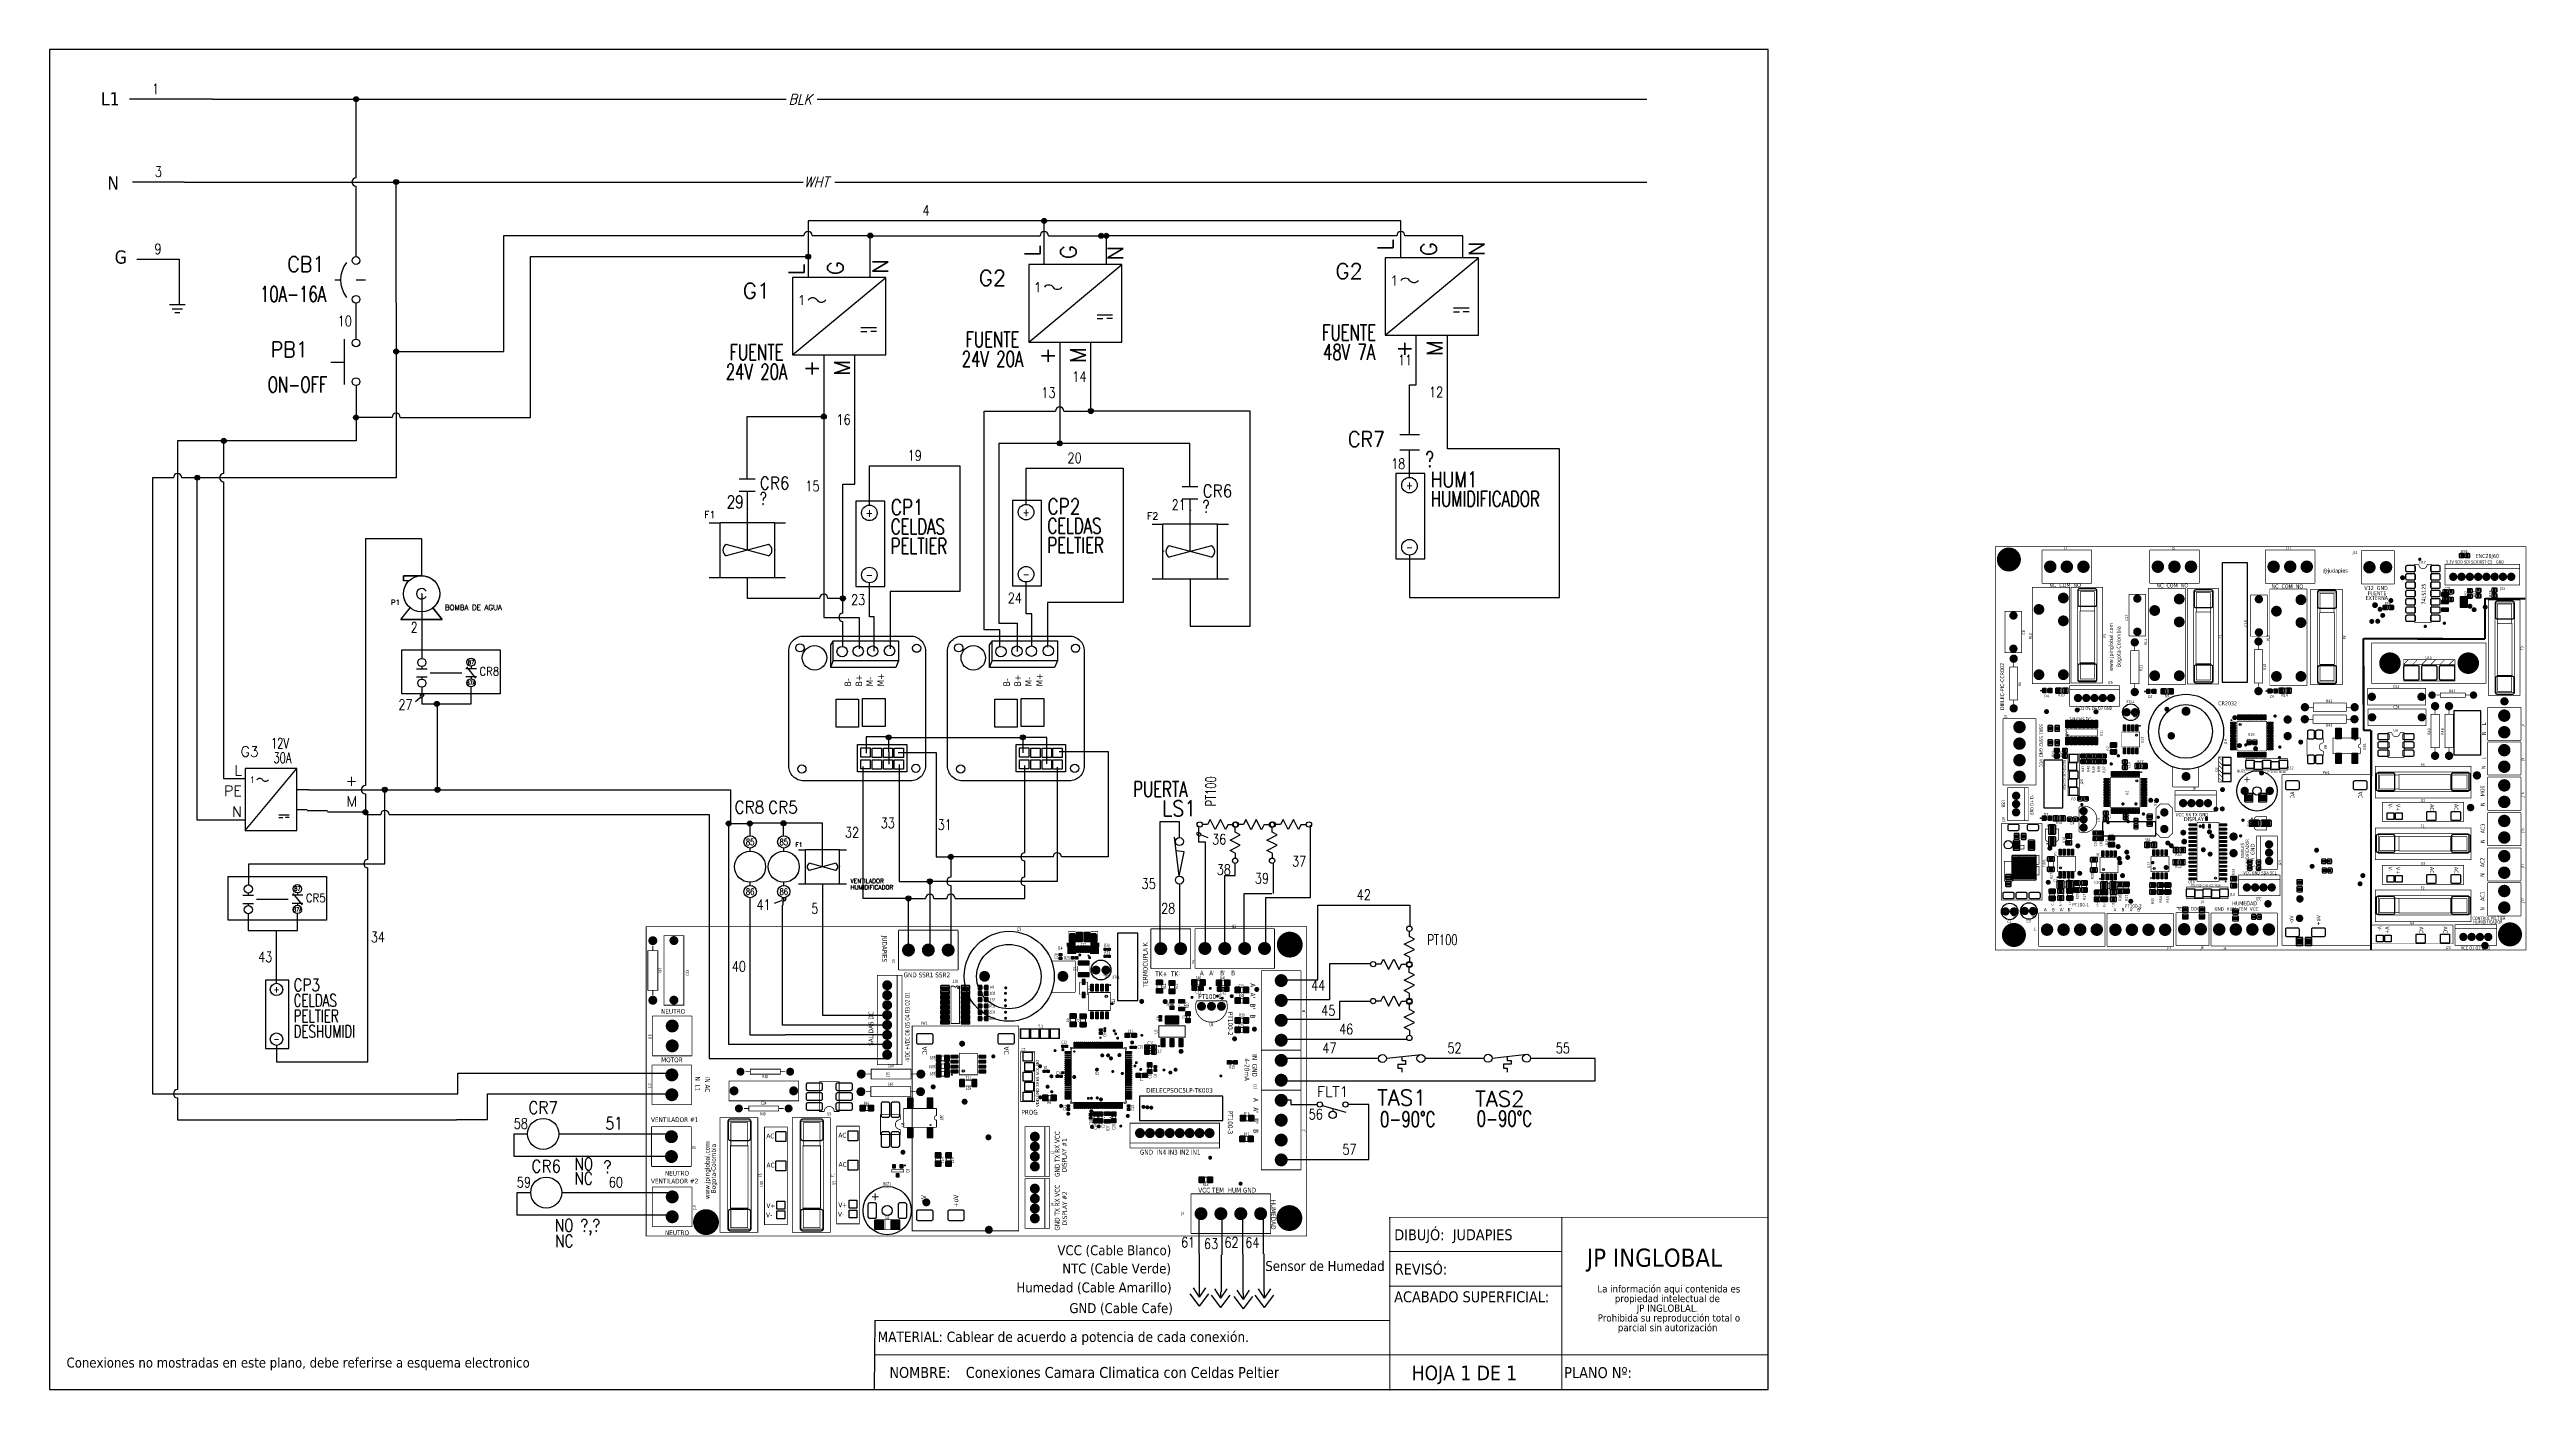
# Model space of a CAD drawing. Header units: millimetres. Extents: x 124 to 302, y 105 to 223.
# Drawn here: x 123.51 to 153.41, y 105.39 to 121.59 of the extents above.
import ezdxf
from ezdxf.enums import TextEntityAlignment as Align

# ---------------------------------------------------------------- set-up
doc = ezdxf.new("R2010")
doc.units = ezdxf.units.MM
doc.linetypes.add('CENTERX2', pattern=[20.32, 12.7, -2.54, 2.54, -2.54])
doc.linetypes.add('HIDDEN2', pattern=[0.1875, 0.125, -0.0625])
for name, color, linetype in [('BLK_12AWG', 7, 'Continuous'), ('CONTORNO', 179, 'Continuous'), ('DESC', 250, 'Continuous'), ('LINK', 9, 'Continuous'), ('LOC', 8, 'Continuous'), ('MISC', 7, 'Continuous'), ('SYMS', 7, 'Continuous'), ('TAGS', 250, 'Continuous'), ('TERMS', 250, 'Continuous'), ('WIREFIXED', 7, 'Continuous'), ('WIRES', 7, 'Continuous'), ('XREF', 7, 'Continuous'), ('XREFCHILD', 134, 'Continuous')]:
    doc.layers.add(name, color=color, linetype=linetype)
doc.layers.add('WIRENO', color=7, linetype='Continuous', true_color=0x000000)
doc.styles.add('SLDTEXTSTYLE0', font='tahoma.ttf')
doc.styles.add('SLDTEXTSTYLE1', font='tahomabd.ttf')
doc.styles.get("Standard").update_dxf_attribs({"font": 'tahoma.ttf'})
doc.styles.add('WD', font='romans.shx')
doc.styles.add('WD_IEC', font='isocp2.shx', dxfattribs={"width": 0.9, "height": 4})

# ---------------------------------------------------------------- blocks, each defined once
blk = doc.blocks.new('SW_NOTE_2')
at = {"layer": 'CONTORNO', "color": 0, "char_height": 1.0583, "attachment_point": 2, "style": 'SLDTEXTSTYLE0'}
for s, insert in [('La información aqui contenida es ', (10.29, 1.34)), ('Prohibida su reproducción total o ', (10.3, -2.89)), ('propiedad intelectual de', (10.08, -0.07)), ('JP INGLOBLAL.', (10.1, -1.48)), ('parcial sin autorización', (10.12, -4.3))]:
    blk.add_mtext(s, dxfattribs=dict(at, insert=insert))
blk = doc.blocks.new('VGND2')
for p, q in [((0.09375, 0), (-0.09375, 0)), ((-0.0625, -0.046875), (0.0625, -0.046875)), ((-0.03125, -0.09375), (0.03125, -0.09375))]:
    blk.add_line(p, q)
at = {"style": 'WD', "flags": 1}
blk.add_attdef('X2TERM01', (0, 0), '', height=0.01, dxfattribs=at)
blk = doc.blocks.new('HT0_LGENERIC')
at = {"style": 'WD', "oblique": 15, "width": 0.9}
blk.add_attdef('COLOR', text='', height=0.125, dxfattribs=at).set_placement((0, 0), align=Align.MIDDLE_CENTER)
at = {"color": 7, "style": 'WD'}
for tag, p in [('X4_TINY_DOT_DONT_REMOVE', (-0.125, 0)), ('X1_TINY_DOT_DONT_REMOVE', (0.125, 0))]:
    blk.add_attdef(tag, p, '', height=0.0001, dxfattribs=at)
at = {"style": 'WD', "flags": 1}
for tag, p in [('X4TERM01', (-0.125, 0)), ('X1TERM01', (0.125, 0))]:
    blk.add_attdef(tag, p, '', height=0.01, dxfattribs=at)
blk = doc.blocks.new('VCB1')
at = {"linetype": 'HIDDEN2'}
blk.add_line((-0.171, 0), (-0.125, 0), dxfattribs=at)
for centre in [(0, 0.156), (0, -0.156)]:
    blk.add_circle(centre, 0.0312)
blk.add_arc((0.109, 0), 0.234, 143.1301, 216.8699)
at = {"style": 'WD'}
for tag, p, width in [('INST', (0.219, 0.388), 0.7), ('LOC', (0.219, 0.219), 0.7), ('TAG1', (0.127, 0.064), 0.9), ('XREF', (0.129, -0.09), 0.7), ('DESC1', (0.129, -0.242), 0.7), ('DESC2', (0.129, -0.389), 0.7)]:
    blk.add_attdef(tag, p, '', height=0.125, dxfattribs=dict(at, width=width))
at = {"linetype": 'Continuous', "style": 'WD'}
for tag, height, flags, p in [('TERM01', 0.125, 8, (-0.055, 0.207)), ('MFG', 0.01, 9, (-0.142, -0.088)), ('CAT', 0.01, 9, (-0.142, -0.073))]:
    blk.add_attdef(tag, text='', height=height, dxfattribs=dict(at, flags=flags)).set_placement(p, align=Align.RIGHT)
at = {"color": 7, "style": 'WD', "flags": 1}
for tag, p in [('X2TERM01', (0, 0.188)), ('X8TERM02', (0, -0.188))]:
    blk.add_attdef(tag, p, '', height=0.0125, dxfattribs=at)
at = {"style": 'WD', "width": 0.7}
blk.add_attdef('RATING1', text='', height=0.125, dxfattribs=at).set_placement((-0.188, 0.062), align=Align.RIGHT)
at = {"color": 7, "style": 'WD'}
for tag, p in [('X4LINK', (-0.25, 0)), ('X1LINK', (0, 0))]:
    blk.add_attdef(tag, p, '', height=0.01, dxfattribs=at)
at = {"linetype": 'Continuous', "style": 'WD', "flags": 9}
blk.add_attdef('ASSYCODE', text='', height=0.01, dxfattribs=at).set_placement((-0.153, -0.106), align=Align.CENTER)
at = {"style": 'WD', "flags": 9}
for tag, p in [('CONTACT', (-0.129, -0.129)), ('FAMILY', (-0.142, -0.036))]:
    blk.add_attdef(tag, text='', height=0.01, dxfattribs=at).set_placement(p, align=Align.RIGHT)
at = {"linetype": 'Continuous', "style": 'WD', "flags": 8}
blk.add_attdef('TERM02', text='', height=0.125, dxfattribs=at).set_placement((-0.041, -0.213), align=Align.TOP_RIGHT)
blk = doc.blocks.new('VPB11')
for p, q in [((-0.202, 0), (-0.094, 0)), ((-0.094, 0.185), (-0.094, -0.18))]:
    blk.add_line(p, q)
for centre in [(0, 0.156), (0, -0.156)]:
    blk.add_circle(centre, 0.0312)
at = {"style": 'WD'}
for tag, p, width in [('INST', (0.127, 0.39), 0.7), ('LOC', (0.127, 0.221), 0.7), ('TAG1', (0.127, 0.064), 0.9), ('XREF', (0.129, -0.09), 0.7), ('DESC1', (0.129, -0.242), 0.7), ('DESC2', (0.129, -0.398), 0.7)]:
    blk.add_attdef(tag, p, '', height=0.125, dxfattribs=dict(at, width=width))
at = {"linetype": 'Continuous', "style": 'WD'}
for tag, height, flags, p in [('TERM01', 0.125, 8, (-0.055, 0.222)), ('MFG', 0.01, 9, (-0.142, -0.088)), ('CAT', 0.01, 9, (-0.142, -0.073))]:
    blk.add_attdef(tag, text='', height=height, dxfattribs=dict(at, flags=flags)).set_placement(p, align=Align.RIGHT)
at = {"color": 7, "style": 'WD', "flags": 1}
for tag, p in [('X2TERM01', (0, 0.188)), ('X8TERM02', (0, -0.188))]:
    blk.add_attdef(tag, p, '', height=0.0125, dxfattribs=at)
at = {"color": 7, "style": 'WD'}
for tag, p in [('X4LINK', (-0.266, 0)), ('X1LINK', (0, 0))]:
    blk.add_attdef(tag, p, '', height=0.01, dxfattribs=at)
at = {"style": 'WD'}
for tag, flags, p in [('CONTACT', 1, (-0.142, -0.053)), ('FAMILY', 9, (-0.142, -0.036))]:
    blk.add_attdef(tag, text='', height=0.01, dxfattribs=dict(at, flags=flags)).set_placement(p, align=Align.RIGHT)
at = {"linetype": 'Continuous', "style": 'WD', "flags": 9}
blk.add_attdef('ASSYCODE', text='', height=0.01, dxfattribs=at).set_placement((-0.155, -0.106), align=Align.CENTER)
at = {"linetype": 'Continuous', "style": 'WD', "flags": 8}
blk.add_attdef('TERM02', text='', height=0.125, dxfattribs=at).set_placement((-0.041, -0.229), align=Align.TOP_RIGHT)
blk = doc.blocks.new('WDDOT')
for radius in [0.03, 0.0187, 0.00929]:
    blk.add_circle((0, 0), radius)
blk = doc.blocks.new('VPW1_1PH')
for p, q in [((-0.125, -0.625), (0.625, 0)), ((0.425, -0.404), (0.55, -0.404)), ((0.425, -0.435), (0.472, -0.435)), ((0.55, -0.435), (0.503, -0.435))]:
    blk.add_line(p, q)
blk.add_lwpolyline([(-0.125, 0), (-0.125, -0.625), (0.625, -0.625), (0.625, 0)], close=True)
for centre, start, end in [((0.036, -0.209), 36.8699, 143.1301), ((0.106, -0.156), 216.8699, 323.1301)]:
    blk.add_arc(centre, 0.0438, start, end)
at = {"style": 'WD_IEC'}
blk.add_text('1', height=0.084, dxfattribs=at).set_placement((-0.034, -0.183), align=Align.MIDDLE_RIGHT)
at = {"linetype": 'Continuous', "style": 'WD', "flags": 8}
for tag, p in [('TERM01', (-0.04, 0.686)), ('TERM02', (0.21, 0.728)), ('TERM03', (0.46, 0.728)), ('TERM04', (0.085, -0.665)), ('TERM05', (0.335, -0.665))]:
    blk.add_attdef(tag, text='', height=0.125, rotation=90, dxfattribs=at).set_placement(p, align=Align.RIGHT)
at = {"style": 'WD', "width": 0.7}
for tag, p in [('INST', (-0.416, 0.169)), ('LOC', (-0.416, -0.001)), ('RATING1', (-0.416, -0.34)), ('XREF', (-0.416, -0.51)), ('DESC1', (-0.416, -0.666)), ('DESC2', (-0.416, -0.822)), ('DESC3', (-0.416, -0.977))]:
    blk.add_attdef(tag, text='', height=0.125, dxfattribs=at).set_placement(p, align=Align.CENTER)
at = {"style": 'WD'}
for tag, p, height, flags in [('X2TERM01', (0, 0), 0.0125, 1), ('X2TERM02', (0.25, 0), 0.0125, 1), ('X2TERM03', (0.5, 0), 0.0125, 1), ('FAMILY', (0.684, -0.525), 0.01, 9), ('X8TERM04', (0.125, -0.625), 0.0125, 1), ('X8TERM05', (0.375, -0.625), 0.0125, 1)]:
    blk.add_attdef(tag, p, '', height=height, dxfattribs=dict(at, flags=flags))
blk.add_attdef('TAG1', text='', height=0.125, dxfattribs=at).set_placement((-0.416, -0.171), align=Align.CENTER)
at = {"linetype": 'Continuous', "style": 'WD', "flags": 9}
for tag, p in [('MFG', (0.709, -0.085)), ('CAT', (0.711, -0.066)), ('ASSYCODE', (0.709, -0.606))]:
    blk.add_attdef(tag, text='', height=0.01, dxfattribs=at).set_placement(p, align=Align.CENTER)
blk = doc.blocks.new('HPW1_1PH')
for p, q in [((0, -0.625), (0.625, 0.125)), ((0.407, -0.437), (0.532, -0.437)), ((0.407, -0.469), (0.454, -0.469)), ((0.532, -0.469), (0.485, -0.469))]:
    blk.add_line(p, q)
blk.add_lwpolyline([(0.625, 0.125), (0, 0.125), (0, -0.625), (0.625, -0.625)], close=True)
for centre, start, end in [((0.175, -0.039), 36.8699, 143.1301), ((0.245, 0.014), 216.8699, 323.1301)]:
    blk.add_arc(centre, 0.0438, start, end)
at = {"style": 'WD_IEC'}
blk.add_text('1', height=0.084, dxfattribs=at).set_placement((0.105, -0.012), align=Align.MIDDLE_RIGHT)
at = {"style": 'WD', "width": 0.7}
for tag, p in [('INST', (-0.284, 0.794)), ('LOC', (-0.284, 0.624)), ('RATING1', (-0.284, 0.285)), ('XREF', (-0.284, -0.691)), ('DESC1', (-0.284, -0.847)), ('DESC2', (-0.284, -1.003)), ('DESC3', (-0.284, -1.158))]:
    blk.add_attdef(tag, text='', height=0.125, dxfattribs=at).set_placement(p, align=Align.CENTER)
at = {"style": 'WD'}
blk.add_attdef('TAG1', text='', height=0.125, dxfattribs=at).set_placement((-0.284, 0.455), align=Align.CENTER)
at = {"linetype": 'Continuous', "style": 'WD', "flags": 8}
for tag, p in [('TERM01', (-0.04, 0.04)), ('TERM04', (1.352, -0.085)), ('TERM02', (-0.04, -0.21)), ('TERM05', (1.352, -0.335)), ('TERM03', (-0.04, -0.46))]:
    blk.add_attdef(tag, text='', height=0.125, dxfattribs=at).set_placement(p, align=Align.RIGHT)
at = {"style": 'WD'}
for tag, p, height, flags in [('X4TERM01', (0, 0), 0.0125, 1), ('X4TERM02', (0, -0.25), 0.0125, 1), ('X1TERM04', (0.625, -0.125), 0.0125, 1), ('X4TERM03', (0, -0.5), 0.0125, 1), ('X1TERM05', (0.625, -0.375), 0.0125, 1), ('FAMILY', (0.862, -0.483), 0.01, 9)]:
    blk.add_attdef(tag, p, '', height=height, dxfattribs=dict(at, flags=flags))
at = {"linetype": 'Continuous', "style": 'WD', "flags": 9}
for tag, p in [('MFG', (0.887, 0.257)), ('CAT', (0.889, 0.277)), ('ASSYCODE', (0.887, -0.564))]:
    blk.add_attdef(tag, text='', height=0.01, dxfattribs=at).set_placement(p, align=Align.CENTER)
blk = doc.blocks.new('VDV1T6')
for p, q in [((-0.109, 0.344), (-0.109, -0.344)), ((0.125, 0.344), (-0.109, 0.344)), ((0.125, -0.344), (0.125, 0.344)), ((-0.109, -0.344), (0.125, -0.344))]:
    blk.add_line(p, q)
for centre in [(0, 0.25), (0, -0.25)]:
    blk.add_circle(centre, 0.0625)
at = {"style": 'WD'}
for tag, p, width in [('INST', (0.177, 0.559), 0.7), ('LOC', (0.177, 0.39), 0.7), ('TAG1', (0.172, 0.234), 0.8), ('DESC1', (0.172, 0.077), 0.7), ('DESC2', (0.172, -0.079), 0.7), ('RATING1', (0.188, -0.235), 0.7), ('RATING2', (0.188, -0.391), 0.7), ('XREF', (0.172, -0.548), 0.7)]:
    blk.add_attdef(tag, p, '', height=0.125, dxfattribs=dict(at, width=width))
at = {"linetype": 'Continuous', "style": 'WD', "width": 0.8, "flags": 8}
for tag, p in [('TERM02', (0, 0.25)), ('TERM01', (0, -0.25))]:
    blk.add_attdef(tag, text='', height=0.0625, dxfattribs=at).set_placement(p, align=Align.MIDDLE)
at = {"style": 'WD', "flags": 1}
for tag, p in [('X4TERM02', (-0.062, 0.25)), ('X2TERM02', (0, 0.312)), ('X1TERM02', (0.062, 0.25)), ('X4TERM01', (-0.062, -0.25)), ('X8TERM01', (0, -0.312)), ('X1TERM01', (0.062, -0.25))]:
    blk.add_attdef(tag, p, '', height=0.0125, dxfattribs=at)
at = {"linetype": 'Continuous', "style": 'WD', "flags": 9}
blk.add_attdef('ASSYCODE', text='', height=0.01, dxfattribs=at).set_placement((0.203, -0.109), align=Align.CENTER)
at = {"style": 'WD', "flags": 9}
blk.add_attdef('FAMILY', text='', height=0.01, dxfattribs=at).set_placement((0.198, -0.065), align=Align.CENTER)
at = {"linetype": 'Continuous', "style": 'WD', "flags": 1}
for tag, p in [('MFG', (0.203, -0.094)), ('CAT', (0.203, -0.075))]:
    blk.add_attdef(tag, text='', height=0.01, dxfattribs=at).set_placement(p, align=Align.MIDDLE)
blk = doc.blocks.new('VCR21T')
at = {"linetype": 'Continuous'}
for p, q in [((-0.08, 0.062), (0.08, 0.062)), ((-0.08, -0.062), (0.08, -0.062))]:
    blk.add_line(p, q, dxfattribs=at)
for p, q in [((0, 0.094), (0, 0.062)), ((0, -0.062), (0, -0.094))]:
    blk.add_line(p, q)
for centre in [(0, 0.156), (0, -0.156)]:
    blk.add_circle(centre, 0.0625)
at = {"style": 'WD'}
for tag, p, width in [('INST', (0.125, 0.326), 0.7), ('TAG2', (0.127, -0.045), 0.9), ('LOC', (0.125, 0.156), 0.7), ('XREF', (0.129, -0.199), 0.7), ('DESC1', (0.129, -0.351), 0.7), ('DESC2', (0.129, -0.499), 0.7), ('DESC3', (0.129, -0.646), 0.7)]:
    blk.add_attdef(tag, p, '', height=0.125, dxfattribs=dict(at, width=width))
for tag, p, height, flags in [('FAMILY', (-0.181, 0.003), 0.01, 9), ('X2TERM01', (0, 0.219), 0.0125, 1), ('CONTACT', (-0.181, -0.014), 0.01, 1), ('X8TERM02', (0, -0.219), 0.0125, 1)]:
    blk.add_attdef(tag, p, '', height=height, dxfattribs=dict(at, flags=flags))
at = {"color": 7, "style": 'WD'}
for tag, p in [('X4LINK', (-0.141, 0)), ('X1LINK', (0.125, 0))]:
    blk.add_attdef(tag, p, '', height=0.01, dxfattribs=at)
at = {"linetype": 'Continuous', "style": 'WD', "width": 0.8, "flags": 8}
for tag, p in [('TERM01', (0, 0.156)), ('TERM02', (0, -0.156))]:
    blk.add_attdef(tag, text='', height=0.0625, dxfattribs=at).set_placement(p, align=Align.MIDDLE_CENTER)
blk = doc.blocks.new('VCR22T')
at = {"linetype": 'Continuous'}
for p, q in [((-0.08, 0.062), (0.08, 0.062)), ((-0.069, 0.086), (0.069, -0.086)), ((-0.08, -0.062), (0.08, -0.062))]:
    blk.add_line(p, q, dxfattribs=at)
for p, q in [((0, 0.094), (0, 0.062)), ((0, -0.062), (0, -0.094))]:
    blk.add_line(p, q)
for centre in [(0, 0.156), (0, -0.156)]:
    blk.add_circle(centre, 0.0625)
at = {"style": 'WD'}
for tag, p, width in [('INST', (0.125, 0.326), 0.7), ('TAG2', (0.127, -0.045), 0.9), ('LOC', (0.125, 0.156), 0.7), ('XREF', (0.129, -0.199), 0.7), ('DESC1', (0.129, -0.351), 0.7), ('DESC2', (0.129, -0.499), 0.7), ('DESC3', (0.129, -0.646), 0.7)]:
    blk.add_attdef(tag, p, '', height=0.125, dxfattribs=dict(at, width=width))
for tag, p, height, flags in [('FAMILY', (-0.181, 0.003), 0.01, 9), ('X2TERM01', (0, 0.219), 0.0125, 1), ('CONTACT', (-0.181, -0.014), 0.01, 1), ('X8TERM02', (0, -0.219), 0.0125, 1)]:
    blk.add_attdef(tag, p, '', height=height, dxfattribs=dict(at, flags=flags))
at = {"color": 7, "style": 'WD'}
for tag, p in [('X4LINK', (-0.141, 0)), ('X1LINK', (0.125, 0))]:
    blk.add_attdef(tag, p, '', height=0.01, dxfattribs=at)
at = {"linetype": 'Continuous', "style": 'WD', "width": 0.8, "flags": 8}
for tag, p in [('TERM01', (0, 0.156)), ('TERM02', (0, -0.156))]:
    blk.add_attdef(tag, text='', height=0.0625, dxfattribs=at).set_placement(p, align=Align.MIDDLE_CENTER)
blk = doc.blocks.new('rele')
at = {"layer": 'DESC'}
blk.add_lwpolyline([(135.716, 116.744), (137.2, 116.744), (137.2, 116.084), (135.716, 116.084)], close=True, dxfattribs=at)
at = {"layer": 'LINK'}
blk.add_lwpolyline([(136.142, 116.4), (136.622, 116.4)], dxfattribs=at)
at = {"layer": 'WIRES'}
for p, q in [((136.018, 116.18), (136.018, 115.93)), ((136.018, 115.93), (136.76, 115.93)), ((136.76, 115.93), (136.76, 116.185))]:
    blk.add_line(p, q, dxfattribs=at)
at = {"layer": 'SYMS'}
blk.add_blockref('VCR21T', (136.018, 116.399), dxfattribs=at)
ref = blk.add_blockref('VCR22T', (136.76, 116.403), dxfattribs=at)
ref.add_attrib('TAG2', 'CR5', (136.887, 116.358), dxfattribs={"layer": 'TAGS', "height": 0.125, "style": 'WD', "width": 0.9})
ref.add_attrib('TERM02', '87A', dxfattribs={"layer": 'TERMS', "linetype": 'Continuous', "height": 0.0625, "style": 'WD', "width": 0.8, "flags": 8}).set_placement((136.76, 116.247), align=Align.MIDDLE_CENTER)
ref.add_attrib('TERM01', '87', dxfattribs={"layer": 'TERMS', "linetype": 'Continuous', "height": 0.0625, "style": 'WD', "width": 0.8, "flags": 8}).set_placement((136.76, 116.56), align=Align.MIDDLE_CENTER)
blk = doc.blocks.new('VCR21')
at = {"linetype": 'Continuous'}
for p, q in [((-0.08, 0.062), (0.08, 0.062)), ((-0.08, -0.062), (0.08, -0.062))]:
    blk.add_line(p, q, dxfattribs=at)
at = {"style": 'WD'}
for tag, p, width in [('INST', (0.125, 0.279), 0.7), ('LOC', (0.125, 0.109), 0.7), ('TAG2', (0.127, -0.045), 0.9), ('XREF', (0.129, -0.199), 0.7), ('DESC1', (0.129, -0.351), 0.7), ('DESC2', (0.129, -0.499), 0.7), ('DESC3', (0.129, -0.646), 0.7)]:
    blk.add_attdef(tag, p, '', height=0.125, dxfattribs=dict(at, width=width))
at = {"linetype": 'Continuous', "style": 'WD', "width": 0.9, "flags": 8}
blk.add_attdef('TERM01', text='', height=0.125, dxfattribs=at).set_placement((-0.031, 0.125), align=Align.RIGHT)
at = {"style": 'WD'}
for tag, p, flags in [('FAMILY', (-0.181, 0.003), 9), ('CONTACT', (-0.181, -0.014), 1)]:
    blk.add_attdef(tag, p, '', height=0.01, dxfattribs=dict(at, flags=flags))
at = {"color": 7, "style": 'WD'}
for tag, p in [('X4LINK', (-0.141, 0)), ('X1LINK', (0.125, 0))]:
    blk.add_attdef(tag, p, '', height=0.01, dxfattribs=at)
at = {"color": 7, "style": 'WD', "flags": 1}
for tag, p in [('X2TERM01', (0, 0.062)), ('X8TERM02', (0, -0.062))]:
    blk.add_attdef(tag, p, '', height=0.0125, dxfattribs=at)
at = {"linetype": 'Continuous', "style": 'WD', "width": 0.9, "flags": 8}
blk.add_attdef('TERM02', text='', height=0.125, dxfattribs=at).set_placement((-0.031, -0.125), align=Align.TOP_RIGHT)
blk = doc.blocks.new('HP1_CENTRIFUGAL_PUMP1')
at = {"ltscale": 3.2258}
for p, q in [((0, 0.437), (-0.436, 0.437)), ((-0.436, 0.437), (-0.436, 0.312)), ((-0.306, 0.312), (-0.436, 0.312)), ((-0.5, -0.625), (-0.273, -0.342)), ((0.5, -0.625), (0.273, -0.342)), ((-0.5, -0.625), (0.5, -0.625))]:
    blk.add_line(p, q, dxfattribs=at)
at = {"ltscale": 25.4}
blk.add_lwpolyline([(-0.306, 0.312), (-0.436, 0.312), (-0.436, 0.437), (0, 0.437, -0.708958), (0.273, -0.342), (0.5, -0.625), (-0.5, -0.625), (-0.273, -0.342, -0.450073)], format="xyb", close=True, dxfattribs=at)
at = {"ltscale": 3.2258}
blk.add_circle((0, 0), 0.438, dxfattribs=at)
blk.add_arc((0, 0), 0.125, 30, 330, dxfattribs=at)
at = {"style": 'WD'}
for tag, height, p in [('INST', 0.125, (-0.519, 0.096)), ('LOC', 0.125, (-0.519, -0.08)), ('TERM01', 0.0625, (-0.46, 0.393)), ('TAG1', 0.125, (-0.519, -0.269))]:
    blk.add_attdef(tag, text='', height=height, dxfattribs=at).set_placement(p, align=Align.RIGHT)
for tag, p, height in [('X4TERM01', (-0.436, 0.375), 0.005), ('X2TERM02', (-0.218, 0.437), 0.005), ('TERM02', (-0.209, 0.446), 0.0625), ('X2TERM03', (0, 0.437), 0.005), ('X1TERM04', (0, 0), 0.005), ('TERM03', (0.009, 0.446), 0.0625), ('TERM04', (0.01, 0.011), 0.0625), ('RATING1', (0.564, -0.175), 0.125), ('DESC1', (0.564, -0.391), 0.125), ('DESC2', (0.564, -0.575), 0.125), ('WDTAGALT', (0.564, -0.967), 0.125), ('DESC3', (0.564, -0.765), 0.125)]:
    blk.add_attdef(tag, p, '', height=height, dxfattribs=at)
blk.add_attdef('XREF', text='', height=0.0625, rotation=0.0625, dxfattribs=at).set_placement((0.529, 0.315), align=Align.TOP_CENTER)
at = {"style": 'WD', "flags": 1}
for tag, p in [('WDTYPE', (-0.097, -0.246)), ('FAMILY', (-0.01, -0.17)), ('CAT', (-0.01, -0.214)), ('MFG', (-0.008, -0.246)), ('ASSYCODE', (0.02, -0.275))]:
    blk.add_attdef(tag, text='', height=0.01, dxfattribs=at).set_placement(p, align=Align.CENTER)
blk = doc.blocks.new('WD_WNV')
at = {"linetype": 'Continuous', "style": 'WD', "width": 0.8}
blk.add_attdef('WIRENO', text='', height=0.125, dxfattribs=at).set_placement((-0.05, 0), align=Align.MIDDLE_RIGHT)
at = {"style": 'WD', "flags": 1}
for tag, p in [('W01USER', (-0.062, 0.094)), ('W02USER', (-0.062, 0.086)), ('W03USER', (-0.062, 0.078)), ('W04USER', (-0.062, 0.07)), ('W05USER', (-0.062, 0.062)), ('W06USER', (-0.062, 0.055)), ('W07USER', (-0.062, 0.047)), ('W08USER', (-0.062, 0.039)), ('W09USER', (-0.062, 0.031)), ('W10USER', (-0.062, 0.023))]:
    blk.add_attdef(tag, text='', height=0.005, dxfattribs=at).set_placement(p, align=Align.CENTER)
blk = doc.blocks.new('RPAD')
blk.add_trace([(-0.5, -0.5), (-0.5, 0.5), (0.5, -0.5), (0.5, 0.5)])
blk = doc.blocks.new('EPAD')
at = {"const_width": 0.5}
blk.add_lwpolyline([(-0.25, 0, 1), (0.25, 0, 1)], format="xyb", close=True, dxfattribs=at)
blk = doc.blocks.new('oard')
for points, const_width in [([(155.989, 119.404), (162.635, 119.404), (162.635, 122.518), (155.989, 122.518), (155.989, 119.404)], 0.00787), ([(155.989, 119.404), (162.635, 119.404), (162.635, 122.518), (155.989, 122.518), (155.989, 119.404)], 0.00787), ([(155.989, 119.404), (162.635, 119.404), (162.635, 122.518), (155.989, 122.518), (155.989, 119.404)], 0.00787), ([(156.168, 121.728), (156.368, 121.728), (156.368, 122.428), (156.168, 122.428), (156.168, 121.728)], 0.00787), ([(156.168, 121.728), (156.368, 121.728), (156.368, 122.428), (156.168, 122.428), (156.168, 121.728)], 0.00787), ([(156.168, 121.728), (156.368, 121.728), (156.368, 122.428), (156.168, 122.428), (156.168, 121.728)], 0.00787), ([(158.528, 122.082), (158.528, 122.482)], 0.00787), ([(159.128, 122.482), (158.528, 122.482)], 0.00787), ([(158.528, 122.082), (158.528, 122.482)], 0.00787), ([(159.128, 122.482), (158.528, 122.482)], 0.00787), ([(158.528, 122.082), (158.528, 122.482)], 0.00787), ([(159.128, 122.482), (158.528, 122.482)], 0.00787), ([(159.128, 122.082), (159.128, 122.482)], 0.00787), ([(159.128, 122.082), (159.128, 122.482)], 0.00787), ([(159.128, 122.082), (159.128, 122.482)], 0.00787), ([(160.229, 122.318), (160.309, 122.318), (160.309, 122.431), (160.309, 122.433), (160.308, 122.441), (160.304, 122.447), (160.297, 122.452), (160.29, 122.454), (160.29, 122.454), (160.27, 122.454), (160.262, 122.452), (160.255, 122.447), (160.251, 122.44), (160.249, 122.432), (160.249, 122.431), (160.249, 122.431), (160.249, 122.354), (160.229, 122.354), (160.229, 122.318)], 0.001), ([(160.229, 122.318), (160.309, 122.318), (160.309, 122.431), (160.309, 122.433), (160.308, 122.441), (160.304, 122.447), (160.297, 122.452), (160.29, 122.454), (160.29, 122.454), (160.27, 122.454), (160.262, 122.452), (160.255, 122.447), (160.251, 122.44), (160.249, 122.432), (160.249, 122.431), (160.249, 122.431), (160.249, 122.354), (160.229, 122.354), (160.229, 122.318)], 0.001), ([(160.229, 122.318), (160.309, 122.318), (160.309, 122.431), (160.309, 122.433), (160.308, 122.441), (160.304, 122.447), (160.297, 122.452), (160.29, 122.454), (160.29, 122.454), (160.27, 122.454), (160.262, 122.452), (160.255, 122.447), (160.251, 122.44), (160.249, 122.432), (160.249, 122.431), (160.249, 122.431), (160.249, 122.354), (160.229, 122.354), (160.229, 122.318)], 0.001), ([(160.233, 122.322), (160.304, 122.322), (160.304, 122.403), (160.292, 122.403), (160.292, 122.393), (160.291, 122.388), (160.288, 122.384), (160.284, 122.381), (160.279, 122.38), (160.273, 122.381), (160.269, 122.384), (160.266, 122.388), (160.265, 122.393), (160.265, 122.403), (160.253, 122.403), (160.253, 122.35), (160.233, 122.35), (160.233, 122.322)], 0.001), ([(160.233, 122.322), (160.304, 122.322), (160.304, 122.403), (160.292, 122.403), (160.292, 122.393), (160.291, 122.388), (160.288, 122.384), (160.284, 122.381), (160.279, 122.38), (160.273, 122.381), (160.269, 122.384), (160.266, 122.388), (160.265, 122.393), (160.265, 122.403), (160.253, 122.403), (160.253, 122.35), (160.233, 122.35), (160.233, 122.322)], 0.001), ([(160.233, 122.322), (160.304, 122.322), (160.304, 122.403), (160.292, 122.403), (160.292, 122.393), (160.291, 122.388), (160.288, 122.384), (160.284, 122.381), (160.279, 122.38), (160.273, 122.381), (160.269, 122.384), (160.266, 122.388), (160.265, 122.393), (160.265, 122.403), (160.253, 122.403), (160.253, 122.35), (160.233, 122.35), (160.233, 122.322)], 0.001), ([(160.238, 122.364), (160.238, 122.47)], 0.005), ([(160.238, 122.47), (160.311, 122.47)], 0.005), ([(160.238, 122.364), (160.238, 122.47)], 0.005), ([(160.238, 122.47), (160.311, 122.47)], 0.005), ([(160.238, 122.364), (160.238, 122.47)], 0.005), ([(160.238, 122.47), (160.311, 122.47)], 0.005), ([(160.304, 122.403), (160.292, 122.403), (160.292, 122.413), (160.291, 122.418), (160.288, 122.423), (160.284, 122.426), (160.279, 122.427), (160.273, 122.426), (160.269, 122.423), (160.266, 122.418), (160.265, 122.413), (160.265, 122.403), (160.253, 122.403), (160.253, 122.433), (160.254, 122.44), (160.258, 122.445), (160.264, 122.449), (160.27, 122.45), (160.27, 122.45), (160.29, 122.451), (160.296, 122.449), (160.3, 122.445), (160.303, 122.44), (160.305, 122.434), (160.305, 122.432), (160.304, 122.432), (160.304, 122.403)], 0.001), ([(160.304, 122.403), (160.292, 122.403), (160.292, 122.413), (160.291, 122.418), (160.288, 122.423), (160.284, 122.426), (160.279, 122.427), (160.273, 122.426), (160.269, 122.423), (160.266, 122.418), (160.265, 122.413), (160.265, 122.403), (160.253, 122.403), (160.253, 122.433), (160.254, 122.44), (160.258, 122.445), (160.264, 122.449), (160.27, 122.45), (160.27, 122.45), (160.29, 122.451), (160.296, 122.449), (160.3, 122.445), (160.303, 122.44), (160.305, 122.434), (160.305, 122.432), (160.304, 122.432), (160.304, 122.403)], 0.001), ([(160.304, 122.403), (160.292, 122.403), (160.292, 122.413), (160.291, 122.418), (160.288, 122.423), (160.284, 122.426), (160.279, 122.427), (160.273, 122.426), (160.269, 122.423), (160.266, 122.418), (160.265, 122.413), (160.265, 122.403), (160.253, 122.403), (160.253, 122.433), (160.254, 122.44), (160.258, 122.445), (160.264, 122.449), (160.27, 122.45), (160.27, 122.45), (160.29, 122.451), (160.296, 122.449), (160.3, 122.445), (160.303, 122.44), (160.305, 122.434), (160.305, 122.432), (160.304, 122.432), (160.304, 122.403)], 0.001), ([(160.534, 122.47), (160.461, 122.47)], 0.005), ([(160.534, 122.47), (160.461, 122.47)], 0.005), ([(160.534, 122.47), (160.461, 122.47)], 0.005), ([(160.544, 122.318), (160.463, 122.318), (160.463, 122.431), (160.465, 122.44), (160.469, 122.448), (160.475, 122.452), (160.483, 122.454), (160.483, 122.454), (160.502, 122.454), (160.511, 122.452), (160.517, 122.447), (160.522, 122.44), (160.523, 122.432), (160.523, 122.431), (160.523, 122.431), (160.523, 122.354), (160.544, 122.354), (160.544, 122.318)], 0.001), ([(160.544, 122.318), (160.463, 122.318), (160.463, 122.431), (160.465, 122.44), (160.469, 122.448), (160.475, 122.452), (160.483, 122.454), (160.483, 122.454), (160.502, 122.454), (160.511, 122.452), (160.517, 122.447), (160.522, 122.44), (160.523, 122.432), (160.523, 122.431), (160.523, 122.431), (160.523, 122.354), (160.544, 122.354), (160.544, 122.318)], 0.001), ([(160.544, 122.318), (160.463, 122.318), (160.463, 122.431), (160.465, 122.44), (160.469, 122.448), (160.475, 122.452), (160.483, 122.454), (160.483, 122.454), (160.502, 122.454), (160.511, 122.452), (160.517, 122.447), (160.522, 122.44), (160.523, 122.432), (160.523, 122.431), (160.523, 122.431), (160.523, 122.354), (160.544, 122.354), (160.544, 122.318)], 0.001), ([(160.519, 122.403), (160.507, 122.403), (160.507, 122.413), (160.506, 122.418), (160.503, 122.423), (160.499, 122.426), (160.494, 122.427), (160.488, 122.426), (160.484, 122.423), (160.481, 122.418), (160.48, 122.413), (160.48, 122.403), (160.468, 122.403), (160.468, 122.433), (160.469, 122.44), (160.473, 122.445), (160.479, 122.449), (160.485, 122.45), (160.501, 122.45), (160.508, 122.449), (160.514, 122.445), (160.518, 122.439), (160.519, 122.432), (160.519, 122.403)], 0.001), ([(160.519, 122.403), (160.507, 122.403), (160.507, 122.413), (160.506, 122.418), (160.503, 122.423), (160.499, 122.426), (160.494, 122.427), (160.488, 122.426), (160.484, 122.423), (160.481, 122.418), (160.48, 122.413), (160.48, 122.403), (160.468, 122.403), (160.468, 122.433), (160.469, 122.44), (160.473, 122.445), (160.479, 122.449), (160.485, 122.45), (160.501, 122.45), (160.508, 122.449), (160.514, 122.445), (160.518, 122.439), (160.519, 122.432), (160.519, 122.403)], 0.001), ([(160.519, 122.403), (160.507, 122.403), (160.507, 122.413), (160.506, 122.418), (160.503, 122.423), (160.499, 122.426), (160.494, 122.427), (160.488, 122.426), (160.484, 122.423), (160.481, 122.418), (160.48, 122.413), (160.48, 122.403), (160.468, 122.403), (160.468, 122.433), (160.469, 122.44), (160.473, 122.445), (160.479, 122.449), (160.485, 122.45), (160.501, 122.45), (160.508, 122.449), (160.514, 122.445), (160.518, 122.439), (160.519, 122.432), (160.519, 122.403)], 0.001), ([(160.54, 122.322), (160.468, 122.322), (160.468, 122.403), (160.48, 122.403), (160.48, 122.393), (160.481, 122.388), (160.484, 122.384), (160.488, 122.381), (160.494, 122.38), (160.499, 122.381), (160.503, 122.384), (160.506, 122.388), (160.507, 122.393), (160.507, 122.403), (160.519, 122.403), (160.519, 122.35), (160.54, 122.35), (160.54, 122.322)], 0.001), ([(160.54, 122.322), (160.468, 122.322), (160.468, 122.403), (160.48, 122.403), (160.48, 122.393), (160.481, 122.388), (160.484, 122.384), (160.488, 122.381), (160.494, 122.38), (160.499, 122.381), (160.503, 122.384), (160.506, 122.388), (160.507, 122.393), (160.507, 122.403), (160.519, 122.403), (160.519, 122.35), (160.54, 122.35), (160.54, 122.322)], 0.001), ([(160.54, 122.322), (160.468, 122.322), (160.468, 122.403), (160.48, 122.403), (160.48, 122.393), (160.481, 122.388), (160.484, 122.384), (160.488, 122.381), (160.494, 122.38), (160.499, 122.381), (160.503, 122.384), (160.506, 122.388), (160.507, 122.393), (160.507, 122.403), (160.519, 122.403), (160.519, 122.35), (160.54, 122.35), (160.54, 122.322)], 0.001), ([(160.534, 122.364), (160.534, 122.47)], 0.005), ([(160.534, 122.364), (160.534, 122.47)], 0.005), ([(160.534, 122.364), (160.534, 122.47)], 0.005), ([(161.067, 122.096), (161.067, 122.496)], 0.00787), ([(161.467, 122.496), (161.067, 122.496)], 0.00787), ([(161.067, 122.096), (161.067, 122.496)], 0.00787), ([(161.467, 122.496), (161.067, 122.496)], 0.00787), ([(161.067, 122.096), (161.067, 122.496)], 0.00787), ([(161.467, 122.496), (161.067, 122.496)], 0.00787), ([(161.467, 122.096), (161.467, 122.496)], 0.00787), ([(161.467, 122.096), (161.467, 122.496)], 0.00787), ([(161.467, 122.096), (161.467, 122.496)], 0.00787), ([(161.511, 122.498), (161.511, 122.098)], 0.00787), ([(162.311, 122.498), (162.311, 122.098), (161.511, 122.098)], 0.00787), ([(161.511, 122.498), (162.311, 122.498)], 0.00787), ([(161.511, 122.498), (161.511, 122.098)], 0.00787), ([(162.311, 122.498), (162.311, 122.098), (161.511, 122.098)], 0.00787), ([(161.511, 122.498), (162.311, 122.498)], 0.00787), ([(161.511, 122.498), (161.511, 122.098)], 0.00787), ([(162.311, 122.498), (162.311, 122.098), (161.511, 122.098)], 0.00787), ([(161.511, 122.498), (162.311, 122.498)], 0.00787), ([(156.006, 121.877), (156.106, 121.877), (156.106, 122.277), (156.006, 122.277), (156.006, 121.877)], 0.00787), ([(156.006, 121.877), (156.106, 121.877), (156.106, 122.277), (156.006, 122.277), (156.006, 121.877)], 0.00787), ([(156.006, 121.877), (156.106, 121.877), (156.106, 122.277), (156.006, 122.277), (156.006, 121.877)], 0.00787), ([(156.056, 122.327), (156.056, 122.277)], 0.00787), ([(156.056, 122.327), (156.056, 122.277)], 0.00787), ([(156.056, 122.327), (156.056, 122.277)], 0.00787), ([(160.072, 122.172), (160.308, 122.172)], 0.00787), ([(160.072, 122.172), (160.308, 122.172)], 0.00787), ([(160.072, 122.172), (160.308, 122.172)], 0.00787), ([(160.229, 122.251), (160.315, 122.251), (160.315, 122.317), (160.229, 122.317), (160.229, 122.251)], 0.001), ([(160.229, 122.251), (160.315, 122.251), (160.315, 122.317), (160.229, 122.317), (160.229, 122.251)], 0.001), ([(160.229, 122.251), (160.315, 122.251), (160.315, 122.317), (160.229, 122.317), (160.229, 122.251)], 0.001), ([(160.233, 122.313), (160.311, 122.313), (160.311, 122.284), (160.303, 122.284), (160.303, 122.292), (160.302, 122.297), (160.3, 122.301), (160.296, 122.304), (160.291, 122.305), (160.286, 122.304), (160.282, 122.301), (160.279, 122.297), (160.278, 122.292), (160.278, 122.284), (160.233, 122.284), (160.233, 122.313)], 0.001), ([(160.233, 122.313), (160.311, 122.313), (160.311, 122.284), (160.303, 122.284), (160.303, 122.292), (160.302, 122.297), (160.3, 122.301), (160.296, 122.304), (160.291, 122.305), (160.286, 122.304), (160.282, 122.301), (160.279, 122.297), (160.278, 122.292), (160.278, 122.284), (160.233, 122.284), (160.233, 122.313)], 0.001), ([(160.233, 122.313), (160.311, 122.313), (160.311, 122.284), (160.303, 122.284), (160.303, 122.292), (160.302, 122.297), (160.3, 122.301), (160.296, 122.304), (160.291, 122.305), (160.286, 122.304), (160.282, 122.301), (160.279, 122.297), (160.278, 122.292), (160.278, 122.284), (160.233, 122.284), (160.233, 122.313)], 0.001), ([(160.233, 122.255), (160.311, 122.255), (160.311, 122.284), (160.303, 122.284), (160.303, 122.276), (160.302, 122.271), (160.3, 122.267), (160.296, 122.264), (160.291, 122.263), (160.286, 122.264), (160.282, 122.267), (160.279, 122.271), (160.278, 122.276), (160.278, 122.284), (160.233, 122.284), (160.233, 122.255)], 0.001), ([(160.233, 122.255), (160.311, 122.255), (160.311, 122.284), (160.303, 122.284), (160.303, 122.276), (160.302, 122.271), (160.3, 122.267), (160.296, 122.264), (160.291, 122.263), (160.286, 122.264), (160.282, 122.267), (160.279, 122.271), (160.278, 122.276), (160.278, 122.284), (160.233, 122.284), (160.233, 122.255)], 0.001), ([(160.233, 122.255), (160.311, 122.255), (160.311, 122.284), (160.303, 122.284), (160.303, 122.276), (160.302, 122.271), (160.3, 122.267), (160.296, 122.264), (160.291, 122.263), (160.286, 122.264), (160.282, 122.267), (160.279, 122.271), (160.278, 122.276), (160.278, 122.284), (160.233, 122.284), (160.233, 122.255)], 0.001), ([(160.308, 121.861), (160.308, 122.172)], 0.00787), ([(160.308, 121.861), (160.308, 122.172)], 0.00787), ([(160.308, 121.861), (160.308, 122.172)], 0.00787), ([(160.457, 122.251), (160.544, 122.251), (160.544, 122.317), (160.457, 122.317), (160.457, 122.251)], 0.001), ([(160.457, 122.251), (160.544, 122.251), (160.544, 122.317), (160.457, 122.317), (160.457, 122.251)], 0.001), ([(160.457, 122.251), (160.544, 122.251), (160.544, 122.317), (160.457, 122.317), (160.457, 122.251)], 0.001), ([(160.54, 122.313), (160.461, 122.313), (160.461, 122.283), (160.469, 122.283), (160.469, 122.292), (160.47, 122.297), (160.472, 122.301), (160.477, 122.304), (160.482, 122.305), (160.487, 122.304), (160.491, 122.301), (160.493, 122.297), (160.494, 122.292), (160.494, 122.283), (160.54, 122.283), (160.54, 122.313)], 0.001), ([(160.54, 122.313), (160.461, 122.313), (160.461, 122.283), (160.469, 122.283), (160.469, 122.292), (160.47, 122.297), (160.472, 122.301), (160.477, 122.304), (160.482, 122.305), (160.487, 122.304), (160.491, 122.301), (160.493, 122.297), (160.494, 122.292), (160.494, 122.283), (160.54, 122.283), (160.54, 122.313)], 0.001), ([(160.54, 122.313), (160.461, 122.313), (160.461, 122.283), (160.469, 122.283), (160.469, 122.292), (160.47, 122.297), (160.472, 122.301), (160.477, 122.304), (160.482, 122.305), (160.487, 122.304), (160.491, 122.301), (160.493, 122.297), (160.494, 122.292), (160.494, 122.283), (160.54, 122.283), (160.54, 122.313)], 0.001), ([(160.54, 122.255), (160.461, 122.255), (160.461, 122.283), (160.469, 122.283), (160.469, 122.276), (160.47, 122.271), (160.472, 122.267), (160.477, 122.264), (160.482, 122.263), (160.487, 122.264), (160.491, 122.267), (160.493, 122.271), (160.494, 122.276), (160.494, 122.283), (160.54, 122.283), (160.54, 122.255)], 0.001), ([(160.54, 122.255), (160.461, 122.255), (160.461, 122.283), (160.469, 122.283), (160.469, 122.276), (160.47, 122.271), (160.472, 122.267), (160.477, 122.264), (160.482, 122.263), (160.487, 122.264), (160.491, 122.267), (160.493, 122.271), (160.494, 122.276), (160.494, 122.283), (160.54, 122.283), (160.54, 122.255)], 0.001), ([(160.54, 122.255), (160.461, 122.255), (160.461, 122.283), (160.469, 122.283), (160.469, 122.276), (160.47, 122.271), (160.472, 122.267), (160.477, 122.264), (160.482, 122.263), (160.487, 122.264), (160.491, 122.267), (160.493, 122.271), (160.494, 122.276), (160.494, 122.283), (160.54, 122.283), (160.54, 122.255)], 0.001), ([(156.056, 121.877), (156.056, 121.827)], 0.00787), ([(156.056, 121.877), (156.056, 121.827)], 0.00787), ([(156.056, 121.877), (156.056, 121.827)], 0.00787), ([(158.314, 121.128), (158.564, 121.128), (158.564, 122.028), (158.314, 122.028), (158.314, 121.128)], 0.00787), ([(158.314, 121.128), (158.564, 121.128), (158.564, 122.028), (158.314, 122.028), (158.314, 121.128)], 0.00787), ([(158.314, 121.128), (158.564, 121.128), (158.564, 122.028), (158.314, 122.028), (158.314, 121.128)], 0.00787), ([(158.514, 122.028), (158.514, 121.128)], 0.00787), ([(158.514, 122.028), (158.514, 121.128)], 0.00787), ([(158.514, 122.028), (158.514, 121.128)], 0.00787), ([(158.528, 122.082), (159.128, 122.082)], 0.00787), ([(158.528, 122.082), (159.128, 122.082)], 0.00787), ([(158.528, 122.082), (159.128, 122.082)], 0.00787), ([(159.088, 121.919), (159.057, 121.919)], 0.00787), ([(159.057, 121.919), (159.057, 121.906)], 0.00787), ([(159.088, 121.919), (159.057, 121.919)], 0.00787), ([(159.057, 121.919), (159.057, 121.906)], 0.00787), ([(159.088, 121.919), (159.057, 121.919)], 0.00787), ([(159.057, 121.919), (159.057, 121.906)], 0.00787), ([(159.057, 121.906), (159.057, 121.556)], 0.00787), ([(159.057, 121.906), (159.057, 121.556)], 0.00787), ([(159.057, 121.906), (159.057, 121.556)], 0.00787), ([(159.088, 121.919), (159.089, 121.915), (159.092, 121.912), (159.095, 121.909), (159.099, 121.908)], 0.00787), ([(159.088, 121.919), (159.089, 121.915), (159.092, 121.912), (159.095, 121.909), (159.099, 121.908)], 0.00787), ([(159.088, 121.919), (159.089, 121.915), (159.092, 121.912), (159.095, 121.909), (159.099, 121.908)], 0.00787), ([(159.142, 121.919), (159.11, 121.919), (159.109, 121.915), (159.107, 121.912), (159.103, 121.909), (159.099, 121.908)], 0.00787), ([(159.142, 121.919), (159.11, 121.919), (159.109, 121.915), (159.107, 121.912), (159.103, 121.909), (159.099, 121.908)], 0.00787), ([(159.142, 121.919), (159.11, 121.919), (159.109, 121.915), (159.107, 121.912), (159.103, 121.909), (159.099, 121.908)], 0.00787), ([(159.142, 121.906), (159.142, 121.919)], 0.00787), ([(159.142, 121.906), (159.142, 121.919)], 0.00787), ([(159.142, 121.906), (159.142, 121.919)], 0.00787), ([(159.142, 121.906), (159.142, 121.556)], 0.00787), ([(159.142, 121.906), (159.142, 121.556)], 0.00787), ([(159.142, 121.906), (159.142, 121.556)], 0.00787), ([(159.379, 121.92), (159.379, 121.889)], 0.00787), ([(159.379, 121.92), (159.379, 121.889)], 0.00787), ([(159.379, 121.92), (159.379, 121.889)], 0.00787), ([(160.33, 122.066), (160.33, 122.121)], 0.006), ([(160.33, 122.066), (160.33, 122.121)], 0.006), ([(160.33, 122.066), (160.33, 122.121)], 0.006), ([(160.362, 121.835), (160.35, 121.835), (160.35, 121.957), (160.362, 121.957)], 0.006), ([(160.362, 121.835), (160.35, 121.835), (160.35, 121.957), (160.362, 121.957)], 0.006), ([(160.362, 121.835), (160.35, 121.835), (160.35, 121.957), (160.362, 121.957)], 0.006), ([(160.419, 121.957), (160.431, 121.957)], 0.006), ([(160.431, 121.957), (160.431, 121.835), (160.419, 121.835)], 0.006), ([(160.419, 121.957), (160.431, 121.957)], 0.006), ([(160.431, 121.957), (160.431, 121.835), (160.419, 121.835)], 0.006), ([(160.419, 121.957), (160.431, 121.957)], 0.006), ([(160.431, 121.957), (160.431, 121.835), (160.419, 121.835)], 0.006), ([(160.45, 122.121), (160.45, 122.066)], 0.006), ([(160.45, 122.121), (160.45, 122.066)], 0.006), ([(160.45, 122.121), (160.45, 122.066)], 0.006), ([(160.64, 122.031), (160.59, 122.031)], 0.00787), ([(160.64, 122.031), (160.59, 122.031)], 0.00787), ([(160.64, 122.031), (160.59, 122.031)], 0.00787), ([(160.615, 122.006), (160.615, 122.056)], 0.00787), ([(160.615, 122.006), (160.615, 122.056)], 0.00787), ([(160.615, 122.006), (160.615, 122.056)], 0.00787), ([(161.467, 122.096), (161.067, 122.096)], 0.00787), ([(161.467, 122.096), (161.067, 122.096)], 0.00787), ([(161.467, 122.096), (161.067, 122.096)], 0.00787), ([(161.129, 121.927), (161.129, 121.899)], 0.00787), ([(161.129, 121.927), (161.129, 121.899)], 0.00787), ([(161.129, 121.927), (161.129, 121.899)], 0.00787), ([(161.177, 121.927), (161.177, 121.9)], 0.00787), ([(161.177, 121.927), (161.177, 121.9)], 0.00787), ([(161.177, 121.927), (161.177, 121.9)], 0.00787), ([(161.255, 121.923), (161.255, 121.895)], 0.00787), ([(161.255, 121.923), (161.255, 121.895)], 0.00787), ([(161.255, 121.923), (161.255, 121.895)], 0.00787), ([(161.303, 121.923), (161.303, 121.896)], 0.00787), ([(161.303, 121.923), (161.303, 121.896)], 0.00787), ([(161.303, 121.923), (161.303, 121.896)], 0.00787), ([(161.53, 121.912), (161.548, 121.912)], 0.00787), ([(161.53, 121.912), (161.548, 121.912)], 0.00787), ([(161.53, 121.912), (161.548, 121.912)], 0.00787), ([(161.53, 121.88), (161.548, 121.88)], 0.00787), ([(161.53, 121.88), (161.548, 121.88)], 0.00787), ([(161.53, 121.88), (161.548, 121.88)], 0.00787), ([(161.534, 121.979), (161.561, 121.979)], 0.00787), ([(161.534, 121.979), (161.561, 121.979)], 0.00787), ([(161.534, 121.979), (161.561, 121.979)], 0.00787), ([(161.534, 121.931), (161.562, 121.931)], 0.00787), ([(161.534, 121.931), (161.562, 121.931)], 0.00787), ([(161.534, 121.931), (161.562, 121.931)], 0.00787), ([(161.782, 121.975), (161.809, 121.975)], 0.00787), ([(161.782, 121.975), (161.809, 121.975)], 0.00787), ([(161.782, 121.975), (161.809, 121.975)], 0.00787), ([(161.782, 121.927), (161.81, 121.927)], 0.00787), ([(161.782, 121.927), (161.81, 121.927)], 0.00787), ([(161.782, 121.927), (161.81, 121.927)], 0.00787), ([(161.786, 121.905), (161.804, 121.905)], 0.00787), ([(161.786, 121.905), (161.804, 121.905)], 0.00787), ([(161.786, 121.905), (161.804, 121.905)], 0.00787), ([(161.786, 121.873), (161.804, 121.873)], 0.00787), ([(161.786, 121.873), (161.804, 121.873)], 0.00787), ([(161.786, 121.873), (161.804, 121.873)], 0.00787), ([(161.971, 121.904), (161.998, 121.904)], 0.00787), ([(161.971, 121.904), (161.998, 121.904)], 0.00787), ([(161.971, 121.904), (161.998, 121.904)], 0.00787), ([(162.579, 122.075), (162.179, 122.075)], 0.00787), ([(162.579, 121.275), (162.179, 121.275), (162.179, 122.075)], 0.00787), ([(162.579, 122.075), (162.179, 122.075)], 0.00787), ([(162.579, 121.275), (162.179, 121.275), (162.179, 122.075)], 0.00787), ([(162.579, 122.075), (162.179, 122.075)], 0.00787), ([(162.579, 121.275), (162.179, 121.275), (162.179, 122.075)], 0.00787), ([(162.579, 122.075), (162.579, 121.275)], 0.00787), ([(162.579, 122.075), (162.579, 121.275)], 0.00787), ([(162.579, 122.075), (162.579, 121.275)], 0.00787), ([(159.379, 121.861), (159.379, 121.83)], 0.00787), ([(159.379, 121.861), (159.379, 121.83)], 0.00787), ([(159.379, 121.861), (159.379, 121.83)], 0.00787), ([(159.379, 121.798), (159.379, 121.767)], 0.00787), ([(159.379, 121.798), (159.379, 121.767)], 0.00787), ([(159.379, 121.798), (159.379, 121.767)], 0.00787), ([(159.379, 121.735), (159.379, 121.704)], 0.00787), ([(159.379, 121.735), (159.379, 121.704)], 0.00787), ([(159.379, 121.735), (159.379, 121.704)], 0.00787), ([(159.379, 121.672), (159.379, 121.641)], 0.00787), ([(159.379, 121.672), (159.379, 121.641)], 0.00787), ([(159.379, 121.672), (159.379, 121.641)], 0.00787), ([(160.308, 121.857), (160.064, 121.857)], 0.00787), ([(160.308, 121.857), (160.064, 121.857)], 0.00787), ([(160.308, 121.857), (160.064, 121.857)], 0.00787), ([(160.442, 121.855), (160.442, 121.674), (160.659, 121.674), (160.659, 121.855), (160.442, 121.855)], 0.00787), ([(160.442, 121.855), (160.442, 121.674), (160.659, 121.674), (160.659, 121.855), (160.442, 121.855)], 0.00787), ([(160.442, 121.855), (160.442, 121.674), (160.659, 121.674), (160.659, 121.855), (160.442, 121.855)], 0.00787), ([(161.264, 121.735), (161.296, 121.735)], 0.00787), ([(161.264, 121.735), (161.296, 121.735)], 0.00787), ([(161.264, 121.735), (161.296, 121.735)], 0.00787), ([(161.351, 121.733), (161.351, 121.721)], 0.00787), ([(161.351, 121.733), (161.351, 121.721)], 0.00787), ([(161.351, 121.733), (161.351, 121.721)], 0.00787), ([(161.406, 121.733), (161.406, 121.721)], 0.00787), ([(161.406, 121.733), (161.406, 121.721)], 0.00787), ([(161.406, 121.733), (161.406, 121.721)], 0.00787), ([(161.517, 121.716), (161.52, 121.745), (161.527, 121.771)], 0.00787), ([(161.517, 121.716), (161.52, 121.745), (161.527, 121.771)], 0.00787), ([(161.517, 121.716), (161.52, 121.745), (161.527, 121.771)], 0.00787), ([(161.517, 121.716), (161.518, 121.7), (161.52, 121.684), (161.524, 121.668), (161.529, 121.653), (161.536, 121.639), (161.544, 121.626), (161.563, 121.603), (161.587, 121.583), (161.6, 121.575), (161.614, 121.569), (161.629, 121.563), (161.644, 121.56), (161.66, 121.557), (161.677, 121.556)], 0.00787), ([(161.517, 121.716), (161.518, 121.7), (161.52, 121.684), (161.524, 121.668), (161.529, 121.653), (161.536, 121.639), (161.544, 121.626), (161.563, 121.603), (161.587, 121.583), (161.6, 121.575), (161.614, 121.569), (161.629, 121.563), (161.644, 121.56), (161.66, 121.557), (161.677, 121.556)], 0.00787), ([(161.517, 121.716), (161.518, 121.7), (161.52, 121.684), (161.524, 121.668), (161.529, 121.653), (161.536, 121.639), (161.544, 121.626), (161.563, 121.603), (161.587, 121.583), (161.6, 121.575), (161.614, 121.569), (161.629, 121.563), (161.644, 121.56), (161.66, 121.557), (161.677, 121.556)], 0.00787), ([(161.827, 121.771), (161.527, 121.771)], 0.00787), ([(161.827, 121.771), (161.527, 121.771)], 0.00787), ([(161.827, 121.771), (161.527, 121.771)], 0.00787), ([(161.837, 121.716), (161.836, 121.7), (161.834, 121.684), (161.83, 121.668), (161.824, 121.653), (161.818, 121.639), (161.81, 121.626), (161.791, 121.603), (161.767, 121.583), (161.754, 121.575), (161.74, 121.569), (161.725, 121.563), (161.709, 121.56), (161.693, 121.557), (161.677, 121.556)], 0.00787), ([(161.837, 121.716), (161.836, 121.7), (161.834, 121.684), (161.83, 121.668), (161.824, 121.653), (161.818, 121.639), (161.81, 121.626), (161.791, 121.603), (161.767, 121.583), (161.754, 121.575), (161.74, 121.569), (161.725, 121.563), (161.709, 121.56), (161.693, 121.557), (161.677, 121.556)], 0.00787), ([(161.837, 121.716), (161.836, 121.7), (161.834, 121.684), (161.83, 121.668), (161.824, 121.653), (161.818, 121.639), (161.81, 121.626), (161.791, 121.603), (161.767, 121.583), (161.754, 121.575), (161.74, 121.569), (161.725, 121.563), (161.709, 121.56), (161.693, 121.557), (161.677, 121.556)], 0.00787), ([(161.837, 121.716), (161.834, 121.745), (161.827, 121.771)], 0.00787), ([(161.837, 121.716), (161.834, 121.745), (161.827, 121.771)], 0.00787), ([(161.837, 121.716), (161.834, 121.745), (161.827, 121.771)], 0.00787), ([(161.971, 121.856), (161.999, 121.856)], 0.00787), ([(161.971, 121.856), (161.999, 121.856)], 0.00787), ([(161.971, 121.856), (161.999, 121.856)], 0.00787), ([(161.971, 121.797), (161.998, 121.797)], 0.00787), ([(161.971, 121.797), (161.998, 121.797)], 0.00787), ([(161.971, 121.797), (161.998, 121.797)], 0.00787), ([(161.971, 121.749), (161.999, 121.749)], 0.00787), ([(161.971, 121.749), (161.999, 121.749)], 0.00787), ([(161.971, 121.749), (161.999, 121.749)], 0.00787), ([(156.051, 121.618), (156.451, 121.618)], 0.00787), ([(156.051, 121.218), (156.051, 121.618)], 0.00787), ([(156.051, 121.618), (156.451, 121.618)], 0.00787), ([(156.051, 121.218), (156.051, 121.618)], 0.00787), ([(156.051, 121.618), (156.451, 121.618)], 0.00787), ([(156.051, 121.218), (156.051, 121.618)], 0.00787), ([(156.451, 121.218), (156.451, 121.618)], 0.00787), ([(156.451, 121.218), (156.451, 121.618)], 0.00787), ([(156.451, 121.218), (156.451, 121.618)], 0.00787), ([(158.666, 119.456), (159.737, 119.456), (159.737, 121.518), (158.666, 121.518), (158.666, 119.456)], 0.00787), ([(158.666, 119.456), (159.737, 119.456), (159.737, 121.518), (158.666, 121.518), (158.666, 119.456)], 0.00787), ([(158.666, 119.456), (159.737, 119.456), (159.737, 121.518), (158.666, 121.518), (158.666, 119.456)], 0.00787), ([(159.087, 121.543), (159.057, 121.543), (159.057, 121.556)], 0.00787), ([(159.087, 121.543), (159.057, 121.543), (159.057, 121.556)], 0.00787), ([(159.087, 121.543), (159.057, 121.543), (159.057, 121.556)], 0.00787), ([(159.112, 121.543), (159.087, 121.543)], 0.00787), ([(159.112, 121.543), (159.087, 121.543)], 0.00787), ([(159.112, 121.543), (159.087, 121.543)], 0.00787), ([(159.142, 121.556), (159.142, 121.543), (159.112, 121.543)], 0.00787), ([(159.142, 121.556), (159.142, 121.543), (159.112, 121.543)], 0.00787), ([(159.142, 121.556), (159.142, 121.543), (159.112, 121.543)], 0.00787), ([(159.379, 121.609), (159.379, 121.578)], 0.00787), ([(159.379, 121.609), (159.379, 121.578)], 0.00787), ([(159.379, 121.609), (159.379, 121.578)], 0.00787), ([(159.75, 121.39), (160.15, 121.39), (160.15, 121.49), (159.75, 121.49), (159.75, 121.39)], 0.00787), ([(159.75, 121.39), (160.15, 121.39), (160.15, 121.49), (159.75, 121.49), (159.75, 121.39)], 0.00787), ([(159.75, 121.39), (160.15, 121.39), (160.15, 121.49), (159.75, 121.49), (159.75, 121.39)], 0.00787), ([(160.261, 121.563), (160.261, 121.59)], 0.00787), ([(160.261, 121.563), (160.261, 121.59)], 0.00787), ([(160.261, 121.563), (160.261, 121.59)], 0.00787), ([(160.309, 121.563), (160.309, 121.591)], 0.00787), ([(160.309, 121.563), (160.309, 121.591)], 0.00787), ([(160.309, 121.563), (160.309, 121.591)], 0.00787), ([(160.362, 121.561), (160.362, 121.588)], 0.00787), ([(160.362, 121.561), (160.362, 121.588)], 0.00787), ([(160.362, 121.561), (160.362, 121.588)], 0.00787), ([(160.41, 121.561), (160.41, 121.589)], 0.00787), ([(160.41, 121.561), (160.41, 121.589)], 0.00787), ([(160.41, 121.561), (160.41, 121.589)], 0.00787), ([(160.856, 121.44), (160.874, 121.44)], 0.00787), ([(160.856, 121.44), (160.874, 121.44)], 0.00787), ([(160.856, 121.44), (160.874, 121.44)], 0.00787), ([(160.856, 121.408), (160.874, 121.408)], 0.00787), ([(160.856, 121.408), (160.874, 121.408)], 0.00787), ([(160.856, 121.408), (160.874, 121.408)], 0.00787), ([(161.412, 121.406), (161.412, 121.52), (161.148, 121.52), (161.148, 121.406), (161.412, 121.406)], 0.00787), ([(161.412, 121.406), (161.412, 121.52), (161.148, 121.52), (161.148, 121.406), (161.412, 121.406)], 0.00787), ([(161.412, 121.406), (161.412, 121.52), (161.148, 121.52), (161.148, 121.406), (161.412, 121.406)], 0.00787), ([(161.426, 121.599), (161.426, 121.617)], 0.00787), ([(161.426, 121.599), (161.426, 121.617)], 0.00787), ([(161.426, 121.599), (161.426, 121.617)], 0.00787), ([(161.458, 121.599), (161.458, 121.617)], 0.00787), ([(161.458, 121.599), (161.458, 121.617)], 0.00787), ([(161.458, 121.599), (161.458, 121.617)], 0.00787), ([(161.971, 121.597), (161.998, 121.597)], 0.00787), ([(161.971, 121.597), (161.998, 121.597)], 0.00787), ([(161.971, 121.597), (161.998, 121.597)], 0.00787), ([(161.971, 121.549), (161.999, 121.549)], 0.00787), ([(161.971, 121.549), (161.999, 121.549)], 0.00787), ([(161.971, 121.549), (161.999, 121.549)], 0.00787), ([(161.971, 121.502), (161.998, 121.502)], 0.00787), ([(161.971, 121.502), (161.998, 121.502)], 0.00787), ([(161.971, 121.502), (161.998, 121.502)], 0.00787), ([(161.971, 121.454), (161.999, 121.454)], 0.00787), ([(161.971, 121.454), (161.999, 121.454)], 0.00787), ([(161.971, 121.454), (161.999, 121.454)], 0.00787), ([(156.047, 121.126), (156.447, 121.126)], 0.00787), ([(156.047, 120.726), (156.047, 121.126)], 0.00787), ([(156.047, 121.126), (156.447, 121.126)], 0.00787), ([(156.047, 120.726), (156.047, 121.126)], 0.00787), ([(156.047, 121.126), (156.447, 121.126)], 0.00787), ([(156.047, 120.726), (156.047, 121.126)], 0.00787), ([(156.051, 121.218), (156.451, 121.218)], 0.00787), ([(156.051, 121.218), (156.451, 121.218)], 0.00787), ([(156.051, 121.218), (156.451, 121.218)], 0.00787), ([(156.447, 120.726), (156.447, 121.126)], 0.00787), ([(156.447, 120.726), (156.447, 121.126)], 0.00787), ([(156.447, 120.726), (156.447, 121.126)], 0.00787), ([(158.987, 121.167), (158.959, 121.167)], 0.00787), ([(158.987, 121.167), (158.959, 121.167)], 0.00787), ([(158.987, 121.167), (158.959, 121.167)], 0.00787), ([(158.987, 121.215), (158.96, 121.215)], 0.00787), ([(158.987, 121.215), (158.96, 121.215)], 0.00787), ([(158.987, 121.215), (158.96, 121.215)], 0.00787), ([(158.987, 121.136), (158.96, 121.136)], 0.00787), ([(158.987, 121.136), (158.96, 121.136)], 0.00787), ([(158.987, 121.136), (158.96, 121.136)], 0.00787), ([(159.14, 121.243), (159.322, 121.243), (159.322, 121.027), (159.14, 121.027), (159.14, 121.243)], 0.00787), ([(159.14, 121.243), (159.322, 121.243), (159.322, 121.027), (159.14, 121.027), (159.14, 121.243)], 0.00787), ([(159.14, 121.243), (159.322, 121.243), (159.322, 121.027), (159.14, 121.027), (159.14, 121.243)], 0.00787), ([(159.758, 120.758), (159.897, 120.758), (159.897, 121.258), (159.758, 121.258), (159.758, 120.758)], 0.00787), ([(159.758, 120.758), (159.897, 120.758), (159.897, 121.258), (159.758, 121.258), (159.758, 120.758)], 0.00787), ([(159.758, 120.758), (159.897, 120.758), (159.897, 121.258), (159.758, 121.258), (159.758, 120.758)], 0.00787), ([(160.284, 121.302), (160.257, 121.302)], 0.006), ([(160.257, 121.302), (160.257, 121.274)], 0.006), ([(160.284, 121.302), (160.257, 121.302)], 0.006), ([(160.257, 121.302), (160.257, 121.274)], 0.006), ([(160.284, 121.302), (160.257, 121.302)], 0.006), ([(160.257, 121.302), (160.257, 121.274)], 0.006), ([(160.266, 121.292), (160.266, 120.749), (160.81, 120.749), (160.81, 121.292), (160.266, 121.292)], 0.006), ([(160.266, 121.292), (160.266, 120.749), (160.81, 120.749), (160.81, 121.292), (160.266, 121.292)], 0.006), ([(160.266, 121.292), (160.266, 120.749), (160.81, 120.749), (160.81, 121.292), (160.266, 121.292)], 0.006), ([(160.82, 121.302), (160.792, 121.302)], 0.006), ([(160.82, 121.302), (160.792, 121.302)], 0.006), ([(160.82, 121.302), (160.792, 121.302)], 0.006), ([(160.82, 121.274), (160.82, 121.302)], 0.006), ([(160.82, 121.274), (160.82, 121.302)], 0.006), ([(160.82, 121.274), (160.82, 121.302)], 0.006), ([(161.053, 121.322), (161.071, 121.322)], 0.00787), ([(161.053, 121.322), (161.071, 121.322)], 0.00787), ([(161.053, 121.322), (161.071, 121.322)], 0.00787), ([(161.053, 121.29), (161.071, 121.29)], 0.00787), ([(161.053, 121.29), (161.071, 121.29)], 0.00787), ([(161.053, 121.29), (161.071, 121.29)], 0.00787), ([(161.053, 121.271), (161.071, 121.271)], 0.00787), ([(161.053, 121.271), (161.071, 121.271)], 0.00787), ([(161.053, 121.271), (161.071, 121.271)], 0.00787), ([(161.053, 121.239), (161.071, 121.239)], 0.00787), ([(161.053, 121.239), (161.071, 121.239)], 0.00787), ([(161.053, 121.239), (161.071, 121.239)], 0.00787), ([(161.887, 121.137), (161.887, 121.168)], 0.00787), ([(161.887, 121.137), (161.887, 121.168)], 0.00787), ([(161.887, 121.137), (161.887, 121.168)], 0.00787), ([(162.579, 121.272), (162.179, 121.272)], 0.00787), ([(162.179, 121.272), (162.179, 120.872)], 0.00787), ([(162.579, 121.272), (162.179, 121.272)], 0.00787), ([(162.179, 121.272), (162.179, 120.872)], 0.00787), ([(162.579, 121.272), (162.179, 121.272)], 0.00787), ([(162.179, 121.272), (162.179, 120.872)], 0.00787), ([(162.579, 121.272), (162.579, 120.872)], 0.00787), ([(162.579, 121.272), (162.579, 120.872)], 0.00787), ([(162.579, 121.272), (162.579, 120.872)], 0.00787), ([(156.823, 120.765), (157.523, 120.765), (157.523, 120.965), (156.823, 120.965), (156.823, 120.765)], 0.00787), ([(156.823, 120.765), (157.523, 120.765), (157.523, 120.965), (156.823, 120.965), (156.823, 120.765)], 0.00787), ([(156.823, 120.765), (157.523, 120.765), (157.523, 120.965), (156.823, 120.965), (156.823, 120.765)], 0.00787), ([(157.038, 121.058), (156.988, 121.058)], 0.00787), ([(157.038, 121.058), (156.988, 121.058)], 0.00787), ([(157.038, 121.058), (156.988, 121.058)], 0.00787), ([(157.038, 121.033), (157.338, 121.033), (157.338, 121.083), (157.038, 121.083), (157.038, 121.033)], 0.00787), ([(157.038, 121.033), (157.338, 121.033), (157.338, 121.083), (157.038, 121.083), (157.038, 121.033)], 0.00787), ([(157.038, 121.033), (157.338, 121.033), (157.338, 121.083), (157.038, 121.083), (157.038, 121.033)], 0.00787), ([(157.388, 121.058), (157.338, 121.058)], 0.00787), ([(157.388, 121.058), (157.338, 121.058)], 0.00787), ([(157.388, 121.058), (157.338, 121.058)], 0.00787), ([(157.931, 120.957), (157.731, 120.957)], 0.00787), ([(157.731, 120.657), (157.731, 120.957)], 0.00787), ([(157.931, 120.957), (157.731, 120.957)], 0.00787), ([(157.731, 120.657), (157.731, 120.957)], 0.00787), ([(157.931, 120.957), (157.731, 120.957)], 0.00787), ([(157.731, 120.657), (157.731, 120.957)], 0.00787), ([(157.931, 120.657), (157.931, 120.957)], 0.00787), ([(157.931, 120.657), (157.931, 120.957)], 0.00787), ([(157.931, 120.657), (157.931, 120.957)], 0.00787), ([(158.203, 121.034), (158.253, 121.034)], 0.00787), ([(158.203, 121.034), (158.253, 121.034)], 0.00787), ([(158.203, 121.034), (158.253, 121.034)], 0.00787), ([(158.25, 120.807), (158.65, 120.807), (158.65, 120.907), (158.25, 120.907), (158.25, 120.807)], 0.00787), ([(158.25, 120.807), (158.65, 120.807), (158.65, 120.907), (158.25, 120.907), (158.25, 120.807)], 0.00787), ([(158.25, 120.807), (158.65, 120.807), (158.65, 120.907), (158.25, 120.907), (158.25, 120.807)], 0.00787), ([(158.253, 120.984), (158.653, 120.984), (158.653, 121.084), (158.253, 121.084), (158.253, 120.984)], 0.00787), ([(158.253, 120.984), (158.653, 120.984), (158.653, 121.084), (158.253, 121.084), (158.253, 120.984)], 0.00787), ([(158.253, 120.984), (158.653, 120.984), (158.653, 121.084), (158.253, 121.084), (158.253, 120.984)], 0.00787), ([(158.653, 121.034), (158.703, 121.034)], 0.00787), ([(158.653, 121.034), (158.703, 121.034)], 0.00787), ([(158.653, 121.034), (158.703, 121.034)], 0.00787), ([(158.987, 121.088), (158.959, 121.088)], 0.00787), ([(158.987, 121.088), (158.959, 121.088)], 0.00787), ([(158.987, 121.088), (158.959, 121.088)], 0.00787), ([(158.987, 121.013), (158.959, 121.013)], 0.00787), ([(158.987, 121.013), (158.959, 121.013)], 0.00787), ([(158.987, 121.013), (158.959, 121.013)], 0.00787), ([(158.987, 121.061), (158.96, 121.061)], 0.00787), ([(158.987, 121.061), (158.96, 121.061)], 0.00787), ([(158.987, 121.061), (158.96, 121.061)], 0.00787), ([(159.201, 120.915), (159.261, 120.915)], 0.00787), ([(159.201, 120.915), (159.261, 120.915)], 0.00787), ([(159.201, 120.915), (159.261, 120.915)], 0.00787), ([(159.202, 120.973), (159.261, 120.973)], 0.00787), ([(159.202, 120.973), (159.261, 120.973)], 0.00787), ([(159.202, 120.973), (159.261, 120.973)], 0.00787), ([(160.984, 121.036), (160.966, 121.036)], 0.00787), ([(160.984, 121.036), (160.966, 121.036)], 0.00787), ([(160.984, 121.036), (160.966, 121.036)], 0.00787), ([(160.984, 121.004), (160.966, 121.004)], 0.00787), ([(160.984, 121.004), (160.966, 121.004)], 0.00787), ([(160.984, 121.004), (160.966, 121.004)], 0.00787), ([(161.04, 121.102), (161.04, 121.084)], 0.00787), ([(161.04, 121.102), (161.04, 121.084)], 0.00787), ([(161.04, 121.102), (161.04, 121.084)], 0.00787), ([(161.072, 121.102), (161.072, 121.084)], 0.00787), ([(161.072, 121.102), (161.072, 121.084)], 0.00787), ([(161.072, 121.102), (161.072, 121.084)], 0.00787), ([(156.047, 120.726), (156.447, 120.726)], 0.00787), ([(156.047, 120.726), (156.447, 120.726)], 0.00787), ([(156.047, 120.726), (156.447, 120.726)], 0.00787), ([(156.972, 120.688), (157.022, 120.688)], 0.00787), ([(156.972, 120.688), (157.022, 120.688)], 0.00787), ([(156.972, 120.688), (157.022, 120.688)], 0.00787), ([(157.022, 120.663), (157.322, 120.663), (157.322, 120.713), (157.022, 120.713), (157.022, 120.663)], 0.00787), ([(157.022, 120.663), (157.322, 120.663), (157.322, 120.713), (157.022, 120.713), (157.022, 120.663)], 0.00787), ([(157.022, 120.663), (157.322, 120.663), (157.322, 120.713), (157.022, 120.713), (157.022, 120.663)], 0.00787), ([(157.322, 120.688), (157.372, 120.688)], 0.00787), ([(157.322, 120.688), (157.372, 120.688)], 0.00787), ([(157.322, 120.688), (157.372, 120.688)], 0.00787), ([(157.781, 120.657), (157.731, 120.657)], 0.00787), ([(157.781, 120.657), (157.731, 120.657)], 0.00787), ([(157.781, 120.657), (157.731, 120.657)], 0.00787), ([(157.831, 120.707), (157.821, 120.707), (157.811, 120.704), (157.803, 120.699), (157.796, 120.693), (157.789, 120.686), (157.785, 120.678), (157.782, 120.668), (157.781, 120.657)], 0.00787), ([(157.831, 120.707), (157.821, 120.707), (157.811, 120.704), (157.803, 120.699), (157.796, 120.693), (157.789, 120.686), (157.785, 120.678), (157.782, 120.668), (157.781, 120.657)], 0.00787), ([(157.831, 120.707), (157.821, 120.707), (157.811, 120.704), (157.803, 120.699), (157.796, 120.693), (157.789, 120.686), (157.785, 120.678), (157.782, 120.668), (157.781, 120.657)], 0.00787), ([(157.831, 120.707), (157.841, 120.707), (157.851, 120.704), (157.86, 120.699), (157.867, 120.693), (157.873, 120.686), (157.877, 120.678), (157.88, 120.668), (157.881, 120.657)], 0.00787), ([(157.831, 120.707), (157.841, 120.707), (157.851, 120.704), (157.86, 120.699), (157.867, 120.693), (157.873, 120.686), (157.877, 120.678), (157.88, 120.668), (157.881, 120.657)], 0.00787), ([(157.831, 120.707), (157.841, 120.707), (157.851, 120.704), (157.86, 120.699), (157.867, 120.693), (157.873, 120.686), (157.877, 120.678), (157.88, 120.668), (157.881, 120.657)], 0.00787), ([(157.931, 120.657), (157.881, 120.657)], 0.00787), ([(157.931, 120.657), (157.881, 120.657)], 0.00787), ([(157.931, 120.657), (157.881, 120.657)], 0.00787), ([(158.195, 120.715), (158.222, 120.715)], 0.00787), ([(158.195, 120.715), (158.222, 120.715)], 0.00787), ([(158.195, 120.715), (158.222, 120.715)], 0.00787), ([(158.195, 120.667), (158.223, 120.667)], 0.00787), ([(158.195, 120.667), (158.223, 120.667)], 0.00787), ([(158.195, 120.667), (158.223, 120.667)], 0.00787), ([(158.25, 120.857), (158.2, 120.857)], 0.00787), ([(158.25, 120.857), (158.2, 120.857)], 0.00787), ([(158.25, 120.857), (158.2, 120.857)], 0.00787), ([(158.547, 120.476), (158.547, 120.426), (158.347, 120.426), (158.347, 120.626), (158.547, 120.626), (158.547, 120.576)], 0.00787), ([(158.547, 120.476), (158.547, 120.426), (158.347, 120.426), (158.347, 120.626), (158.547, 120.626), (158.547, 120.576)], 0.00787), ([(158.547, 120.476), (158.547, 120.426), (158.347, 120.426), (158.347, 120.626), (158.547, 120.626), (158.547, 120.576)], 0.00787), ([(158.91, 120.688), (158.58, 120.688), (158.58, 120.498), (158.91, 120.498)], 0.00787), ([(158.91, 120.688), (158.58, 120.688), (158.58, 120.498), (158.91, 120.498)], 0.00787), ([(158.91, 120.688), (158.58, 120.688), (158.58, 120.498), (158.91, 120.498)], 0.00787), ([(158.7, 120.857), (158.65, 120.857)], 0.00787), ([(158.7, 120.857), (158.65, 120.857)], 0.00787), ([(158.7, 120.857), (158.65, 120.857)], 0.00787), ([(158.91, 120.616), (158.91, 120.688)], 0.00787), ([(158.91, 120.616), (158.91, 120.688)], 0.00787), ([(158.91, 120.616), (158.91, 120.688)], 0.00787), ([(160.06, 120.82), (160.032, 120.82)], 0.00787), ([(160.06, 120.82), (160.032, 120.82)], 0.00787), ([(160.06, 120.82), (160.032, 120.82)], 0.00787), ([(160.06, 120.772), (160.033, 120.772)], 0.00787), ([(160.06, 120.772), (160.033, 120.772)], 0.00787), ([(160.06, 120.772), (160.033, 120.772)], 0.00787), ([(160.257, 120.767), (160.257, 120.739)], 0.006), ([(160.257, 120.767), (160.257, 120.739)], 0.006), ([(160.257, 120.767), (160.257, 120.739)], 0.006), ([(160.257, 120.739), (160.284, 120.739)], 0.006), ([(160.257, 120.739), (160.284, 120.739)], 0.006), ([(160.257, 120.739), (160.284, 120.739)], 0.006), ([(160.792, 120.739), (160.82, 120.739)], 0.006), ([(160.792, 120.739), (160.82, 120.739)], 0.006), ([(160.792, 120.739), (160.82, 120.739)], 0.006), ([(160.82, 120.739), (160.82, 120.767)], 0.006), ([(160.82, 120.739), (160.82, 120.767)], 0.006), ([(160.82, 120.739), (160.82, 120.767)], 0.006), ([(162.579, 120.872), (162.179, 120.872)], 0.00787), ([(162.579, 120.872), (162.179, 120.872)], 0.00787), ([(162.579, 120.872), (162.179, 120.872)], 0.00787), ([(162.579, 120.87), (162.179, 120.87)], 0.00787), ([(162.579, 120.07), (162.179, 120.07), (162.179, 120.87)], 0.00787), ([(162.579, 120.87), (162.179, 120.87)], 0.00787), ([(162.579, 120.07), (162.179, 120.07), (162.179, 120.87)], 0.00787), ([(162.579, 120.87), (162.179, 120.87)], 0.00787), ([(162.579, 120.07), (162.179, 120.07), (162.179, 120.87)], 0.00787), ([(162.579, 120.87), (162.579, 120.07)], 0.00787), ([(162.579, 120.87), (162.579, 120.07)], 0.00787), ([(162.579, 120.87), (162.579, 120.07)], 0.00787), ([(156.443, 120.504), (156.043, 120.504)], 0.00787), ([(156.043, 120.504), (156.043, 120.104)], 0.00787), ([(156.443, 120.504), (156.043, 120.504)], 0.00787), ([(156.043, 120.504), (156.043, 120.104)], 0.00787), ([(156.443, 120.504), (156.043, 120.504)], 0.00787), ([(156.043, 120.504), (156.043, 120.104)], 0.00787), ([(156.443, 120.504), (156.443, 120.104)], 0.00787), ([(156.443, 120.504), (156.443, 120.104)], 0.00787), ([(156.443, 120.504), (156.443, 120.104)], 0.00787), ([(156.731, 119.442), (157.113, 119.442), (157.113, 120.595), (156.731, 120.595), (156.731, 119.442)], 0.00787), ([(156.731, 119.442), (157.113, 119.442), (157.113, 120.595), (156.731, 120.595), (156.731, 119.442)], 0.00787), ([(156.731, 119.442), (157.113, 119.442), (157.113, 120.595), (156.731, 120.595), (156.731, 119.442)], 0.00787), ([(156.81, 119.473), (157.046, 119.473), (157.046, 120.56), (156.81, 120.56), (156.81, 119.473)], 0.00787), ([(156.81, 119.473), (157.046, 119.473), (157.046, 120.56), (156.81, 120.56), (156.81, 119.473)], 0.00787), ([(156.81, 119.473), (157.046, 119.473), (157.046, 120.56), (156.81, 120.56), (156.81, 119.473)], 0.00787), ([(156.841, 120.312), (157.011, 120.312), (157.011, 120.544), (156.841, 120.544), (156.841, 120.312)], 0.00787), ([(156.841, 120.312), (157.011, 120.312), (157.011, 120.544), (156.841, 120.544), (156.841, 120.312)], 0.00787), ([(156.841, 120.312), (157.011, 120.312), (157.011, 120.544), (156.841, 120.544), (156.841, 120.312)], 0.00787), ([(157.18, 119.519), (157.409, 119.519), (157.409, 120.502), (157.18, 120.502), (157.18, 119.519)], 0.00787), ([(157.18, 119.519), (157.409, 119.519), (157.409, 120.502), (157.18, 120.502), (157.18, 119.519)], 0.00787), ([(157.18, 119.519), (157.409, 119.519), (157.409, 120.502), (157.18, 120.502), (157.18, 119.519)], 0.00787), ([(157.459, 119.442), (157.841, 119.442), (157.841, 120.595), (157.459, 120.595), (157.459, 119.442)], 0.00787), ([(157.459, 119.442), (157.841, 119.442), (157.841, 120.595), (157.459, 120.595), (157.459, 119.442)], 0.00787), ([(157.459, 119.442), (157.841, 119.442), (157.841, 120.595), (157.459, 120.595), (157.459, 119.442)], 0.00787), ([(157.538, 119.473), (157.774, 119.473), (157.774, 120.56), (157.538, 120.56), (157.538, 119.473)], 0.00787), ([(157.538, 119.473), (157.774, 119.473), (157.774, 120.56), (157.538, 120.56), (157.538, 119.473)], 0.00787), ([(157.538, 119.473), (157.774, 119.473), (157.774, 120.56), (157.538, 120.56), (157.538, 119.473)], 0.00787), ([(157.57, 120.312), (157.739, 120.312), (157.739, 120.544), (157.57, 120.544), (157.57, 120.312)], 0.00787), ([(157.57, 120.312), (157.739, 120.312), (157.739, 120.544), (157.57, 120.544), (157.57, 120.312)], 0.00787), ([(157.57, 120.312), (157.739, 120.312), (157.739, 120.544), (157.57, 120.544), (157.57, 120.312)], 0.00787), ([(157.905, 119.527), (158.133, 119.527), (158.133, 120.51), (157.905, 120.51), (157.905, 119.527)], 0.00787), ([(157.905, 119.527), (158.133, 119.527), (158.133, 120.51), (157.905, 120.51), (157.905, 119.527)], 0.00787), ([(157.905, 119.527), (158.133, 119.527), (158.133, 120.51), (157.905, 120.51), (157.905, 119.527)], 0.00787), ([(158.497, 120.526), (158.498, 120.536), (158.5, 120.546), (158.505, 120.555), (158.511, 120.562), (158.518, 120.568), (158.527, 120.572), (158.536, 120.575), (158.547, 120.576)], 0.00787), ([(158.497, 120.526), (158.498, 120.536), (158.5, 120.546), (158.505, 120.555), (158.511, 120.562), (158.518, 120.568), (158.527, 120.572), (158.536, 120.575), (158.547, 120.576)], 0.00787), ([(158.497, 120.526), (158.498, 120.536), (158.5, 120.546), (158.505, 120.555), (158.511, 120.562), (158.518, 120.568), (158.527, 120.572), (158.536, 120.575), (158.547, 120.576)], 0.00787), ([(158.497, 120.526), (158.498, 120.516), (158.5, 120.506), (158.505, 120.498), (158.511, 120.49), (158.518, 120.484), (158.527, 120.48), (158.536, 120.477), (158.547, 120.476)], 0.00787), ([(158.497, 120.526), (158.498, 120.516), (158.5, 120.506), (158.505, 120.498), (158.511, 120.49), (158.518, 120.484), (158.527, 120.48), (158.536, 120.477), (158.547, 120.476)], 0.00787), ([(158.497, 120.526), (158.498, 120.516), (158.5, 120.506), (158.505, 120.498), (158.511, 120.49), (158.518, 120.484), (158.527, 120.48), (158.536, 120.477), (158.547, 120.476)], 0.00787), ([(158.91, 120.616), (158.901, 120.614), (158.894, 120.609), (158.889, 120.602), (158.887, 120.593)], 0.00787), ([(158.91, 120.616), (158.901, 120.614), (158.894, 120.609), (158.889, 120.602), (158.887, 120.593)], 0.00787), ([(158.91, 120.616), (158.901, 120.614), (158.894, 120.609), (158.889, 120.602), (158.887, 120.593)], 0.00787), ([(158.91, 120.498), (158.91, 120.571), (158.901, 120.572), (158.894, 120.577), (158.889, 120.584), (158.887, 120.593)], 0.00787), ([(158.91, 120.498), (158.91, 120.571), (158.901, 120.572), (158.894, 120.577), (158.889, 120.584), (158.887, 120.593)], 0.00787), ([(158.91, 120.498), (158.91, 120.571), (158.901, 120.572), (158.894, 120.577), (158.889, 120.584), (158.887, 120.593)], 0.00787), ([(159.8, 120.004), (160.05, 120.004), (160.05, 120.504), (159.8, 120.504), (159.8, 120.004)], 0.00787), ([(159.8, 120.004), (160.05, 120.004), (160.05, 120.504), (159.8, 120.504), (159.8, 120.004)], 0.00787), ([(159.8, 120.004), (160.05, 120.004), (160.05, 120.504), (159.8, 120.504), (159.8, 120.004)], 0.00787), ([(160, 120.504), (160, 120.004)], 0.00787), ([(160, 120.504), (160, 120.004)], 0.00787), ([(160, 120.504), (160, 120.004)], 0.00787), ([(160.496, 120.589), (160.496, 120.607)], 0.00787), ([(160.496, 120.589), (160.496, 120.607)], 0.00787), ([(160.496, 120.589), (160.496, 120.607)], 0.00787), ([(160.528, 120.589), (160.528, 120.607)], 0.00787), ([(160.528, 120.589), (160.528, 120.607)], 0.00787), ([(160.528, 120.589), (160.528, 120.607)], 0.00787), ([(160.544, 120.589), (160.544, 120.607)], 0.00787), ([(160.544, 120.589), (160.544, 120.607)], 0.00787), ([(160.544, 120.589), (160.544, 120.607)], 0.00787), ([(160.576, 120.589), (160.576, 120.607)], 0.00787), ([(160.576, 120.589), (160.576, 120.607)], 0.00787), ([(160.576, 120.589), (160.576, 120.607)], 0.00787), ([(160.603, 120.603), (160.603, 120.591)], 0.00787), ([(160.603, 120.603), (160.603, 120.591)], 0.00787), ([(160.603, 120.603), (160.603, 120.591)], 0.00787), ([(160.658, 120.603), (160.658, 120.591)], 0.00787), ([(160.658, 120.603), (160.658, 120.591)], 0.00787), ([(160.658, 120.603), (160.658, 120.591)], 0.00787), ([(160.678, 120.608), (160.678, 120.59)], 0.00787), ([(160.678, 120.608), (160.678, 120.59)], 0.00787), ([(160.678, 120.608), (160.678, 120.59)], 0.00787), ([(160.71, 120.608), (160.71, 120.59)], 0.00787), ([(160.71, 120.608), (160.71, 120.59)], 0.00787), ([(160.71, 120.608), (160.71, 120.59)], 0.00787), ([(160.858, 120.29), (161.758, 120.29), (161.758, 120.54), (160.858, 120.54), (160.858, 120.29)], 0.00787), ([(160.858, 120.29), (161.758, 120.29), (161.758, 120.54), (160.858, 120.54), (160.858, 120.29)], 0.00787), ([(160.858, 120.29), (161.758, 120.29), (161.758, 120.54), (160.858, 120.54), (160.858, 120.29)], 0.00787), ([(162.018, 120.404), (162.045, 120.404)], 0.00787), ([(162.018, 120.404), (162.045, 120.404)], 0.00787), ([(162.018, 120.404), (162.045, 120.404)], 0.00787), ([(162.022, 120.612), (162.049, 120.612)], 0.00787), ([(162.022, 120.612), (162.049, 120.612)], 0.00787), ([(162.022, 120.612), (162.049, 120.612)], 0.00787), ([(162.022, 120.564), (162.05, 120.564)], 0.00787), ([(162.022, 120.564), (162.05, 120.564)], 0.00787), ([(162.022, 120.564), (162.05, 120.564)], 0.00787), ([(156.837, 119.686), (157.014, 119.686), (157.014, 120.312), (156.837, 120.312), (156.837, 119.686)], 0.00787), ([(156.837, 119.686), (157.014, 119.686), (157.014, 120.312), (156.837, 120.312), (156.837, 119.686)], 0.00787), ([(156.837, 119.686), (157.014, 119.686), (157.014, 120.312), (156.837, 120.312), (156.837, 119.686)], 0.00787), ([(157.566, 119.686), (157.743, 119.686), (157.743, 120.312), (157.566, 120.312), (157.566, 119.686)], 0.00787), ([(157.566, 119.686), (157.743, 119.686), (157.743, 120.312), (157.566, 120.312), (157.566, 119.686)], 0.00787), ([(157.566, 119.686), (157.743, 119.686), (157.743, 120.312), (157.566, 120.312), (157.566, 119.686)], 0.00787), ([(158.901, 120.162), (158.901, 120.19)], 0.00787), ([(158.901, 120.162), (158.901, 120.19)], 0.00787), ([(158.901, 120.162), (158.901, 120.19)], 0.00787), ([(158.949, 120.162), (158.949, 120.189)], 0.00787), ([(158.949, 120.162), (158.949, 120.189)], 0.00787), ([(158.949, 120.162), (158.949, 120.189)], 0.00787), ([(159.007, 120.162), (159.007, 120.19)], 0.00787), ([(159.007, 120.162), (159.007, 120.19)], 0.00787), ([(159.007, 120.162), (159.007, 120.19)], 0.00787), ([(159.055, 120.162), (159.055, 120.189)], 0.00787), ([(159.055, 120.162), (159.055, 120.189)], 0.00787), ([(159.055, 120.162), (159.055, 120.189)], 0.00787), ([(161.758, 120.34), (160.858, 120.34)], 0.00787), ([(161.758, 120.34), (160.858, 120.34)], 0.00787), ([(161.758, 120.34), (160.858, 120.34)], 0.00787), ([(162.018, 120.356), (162.046, 120.356)], 0.00787), ([(162.018, 120.356), (162.046, 120.356)], 0.00787), ([(162.018, 120.356), (162.046, 120.356)], 0.00787), ([(156.443, 120.104), (156.043, 120.104)], 0.00787), ([(156.443, 120.104), (156.043, 120.104)], 0.00787), ([(156.443, 120.104), (156.043, 120.104)], 0.00787), ([(156.451, 119.898), (156.051, 119.898)], 0.00787), ([(156.051, 119.898), (156.051, 119.498)], 0.00787), ([(156.451, 119.898), (156.051, 119.898)], 0.00787), ([(156.051, 119.898), (156.051, 119.498)], 0.00787), ([(156.451, 119.898), (156.051, 119.898)], 0.00787), ([(156.051, 119.898), (156.051, 119.498)], 0.00787), ([(156.451, 119.898), (156.451, 119.498)], 0.00787), ([(156.451, 119.898), (156.451, 119.498)], 0.00787), ([(156.451, 119.898), (156.451, 119.498)], 0.00787), ([(158.459, 120.072), (158.459, 120.048), (158.581, 120.048), (158.581, 120.072), (158.459, 120.072)], 0.00787), ([(158.459, 120.072), (158.459, 120.048), (158.581, 120.048), (158.581, 120.072), (158.459, 120.072)], 0.00787), ([(158.459, 120.072), (158.459, 120.048), (158.581, 120.048), (158.581, 120.072), (158.459, 120.072)], 0.00787), ([(159.8, 119.481), (160.05, 119.481), (160.05, 119.981), (159.8, 119.981), (159.8, 119.481)], 0.00787), ([(159.8, 119.481), (160.05, 119.481), (160.05, 119.981), (159.8, 119.981), (159.8, 119.481)], 0.00787), ([(159.8, 119.481), (160.05, 119.481), (160.05, 119.981), (159.8, 119.981), (159.8, 119.481)], 0.00787), ([(160, 119.981), (160, 119.481)], 0.00787), ([(160, 119.981), (160, 119.481)], 0.00787), ([(160, 119.981), (160, 119.481)], 0.00787), ([(161.633, 119.996), (161.605, 119.996)], 0.00787), ([(161.633, 119.996), (161.605, 119.996)], 0.00787), ([(161.633, 119.996), (161.605, 119.996)], 0.00787), ([(161.633, 119.948), (161.606, 119.948)], 0.00787), ([(161.633, 119.948), (161.606, 119.948)], 0.00787), ([(161.633, 119.948), (161.606, 119.948)], 0.00787), ([(156.841, 119.489), (157.011, 119.489), (157.011, 119.682), (156.841, 119.682), (156.841, 119.489)], 0.00787), ([(156.841, 119.489), (157.011, 119.489), (157.011, 119.682), (156.841, 119.682), (156.841, 119.489)], 0.00787), ([(156.841, 119.489), (157.011, 119.489), (157.011, 119.682), (156.841, 119.682), (156.841, 119.489)], 0.00787), ([(157.57, 119.489), (157.739, 119.489), (157.739, 119.682), (157.57, 119.682), (157.57, 119.489)], 0.00787), ([(157.57, 119.489), (157.739, 119.489), (157.739, 119.682), (157.57, 119.682), (157.57, 119.489)], 0.00787), ([(157.57, 119.489), (157.739, 119.489), (157.739, 119.682), (157.57, 119.682), (157.57, 119.489)], 0.00787), ([(161.472, 119.829), (161.472, 119.429)], 0.00787), ([(162.272, 119.829), (162.272, 119.429), (161.472, 119.429)], 0.00787), ([(161.472, 119.829), (162.272, 119.829)], 0.00787), ([(161.472, 119.829), (161.472, 119.429)], 0.00787), ([(162.272, 119.829), (162.272, 119.429), (161.472, 119.429)], 0.00787), ([(161.472, 119.829), (162.272, 119.829)], 0.00787), ([(161.472, 119.829), (161.472, 119.429)], 0.00787), ([(162.272, 119.829), (162.272, 119.429), (161.472, 119.429)], 0.00787), ([(161.472, 119.829), (162.272, 119.829)], 0.00787), ([(156.451, 119.498), (156.051, 119.498)], 0.00787), ([(156.451, 119.498), (156.051, 119.498)], 0.00787), ([(156.451, 119.498), (156.051, 119.498)], 0.00787), ([(158.512, 119.568), (158.315, 119.568)], 0.00787), ([(158.512, 119.568), (158.315, 119.568)], 0.00787), ([(158.512, 119.568), (158.315, 119.568)], 0.00787), ([(158.315, 119.468), (158.512, 119.468)], 0.00787), ([(158.315, 119.468), (158.512, 119.468)], 0.00787), ([(158.315, 119.468), (158.512, 119.468)], 0.00787), ([(158.391, 119.568), (158.391, 119.468)], 0.00787), ([(158.391, 119.568), (158.391, 119.468)], 0.00787), ([(158.391, 119.568), (158.391, 119.468)], 0.00787)]:
    blk.add_lwpolyline(points, dxfattribs=dict(const_width=const_width))
for points in [[(160.252, 122.318), (160.252, 122.443)], [(160.252, 122.318), (160.252, 122.443)], [(160.252, 122.318), (160.252, 122.443)], [(160.253, 122.435), (160.305, 122.435)], [(160.253, 122.435), (160.305, 122.435)], [(160.253, 122.435), (160.305, 122.435)], [(160.253, 122.431), (160.304, 122.431)], [(160.253, 122.431), (160.304, 122.431)], [(160.253, 122.431), (160.304, 122.431)], [(160.253, 122.427), (160.304, 122.427)], [(160.253, 122.427), (160.304, 122.427)], [(160.253, 122.427), (160.304, 122.427)], [(160.253, 122.423), (160.269, 122.423)], [(160.253, 122.423), (160.269, 122.423)], [(160.253, 122.423), (160.269, 122.423)], [(160.253, 122.419), (160.266, 122.419)], [(160.253, 122.419), (160.266, 122.419)], [(160.253, 122.419), (160.266, 122.419)], [(160.253, 122.415), (160.265, 122.415)], [(160.253, 122.415), (160.265, 122.415)], [(160.253, 122.415), (160.265, 122.415)], [(160.253, 122.411), (160.265, 122.411)], [(160.253, 122.411), (160.265, 122.411)], [(160.253, 122.411), (160.265, 122.411)], [(160.253, 122.407), (160.265, 122.407)], [(160.253, 122.407), (160.265, 122.407)], [(160.253, 122.407), (160.265, 122.407)], [(160.253, 122.403), (160.265, 122.403)], [(160.253, 122.403), (160.265, 122.403)], [(160.253, 122.403), (160.265, 122.403)], [(160.254, 122.439), (160.304, 122.439)], [(160.254, 122.439), (160.304, 122.439)], [(160.254, 122.439), (160.304, 122.439)], [(160.256, 122.318), (160.256, 122.448)], [(160.256, 122.318), (160.256, 122.448)], [(160.256, 122.318), (160.256, 122.448)], [(160.256, 122.443), (160.302, 122.443)], [(160.256, 122.443), (160.302, 122.443)], [(160.256, 122.443), (160.302, 122.443)], [(160.256, 122.322), (160.256, 122.403)], [(160.256, 122.322), (160.256, 122.403)], [(160.256, 122.322), (160.256, 122.403)], [(160.26, 122.318), (160.26, 122.451)], [(160.26, 122.318), (160.26, 122.451)], [(160.26, 122.318), (160.26, 122.451)], [(160.26, 122.446), (160.299, 122.446)], [(160.26, 122.446), (160.299, 122.446)], [(160.26, 122.446), (160.299, 122.446)], [(160.26, 122.322), (160.26, 122.403)], [(160.26, 122.322), (160.26, 122.403)], [(160.26, 122.322), (160.26, 122.403)], [(160.264, 122.318), (160.264, 122.453)], [(160.264, 122.318), (160.264, 122.453)], [(160.264, 122.318), (160.264, 122.453)], [(160.264, 122.322), (160.264, 122.403)], [(160.264, 122.322), (160.264, 122.403)], [(160.264, 122.322), (160.264, 122.403)], [(160.268, 122.318), (160.268, 122.454)], [(160.268, 122.318), (160.268, 122.454)], [(160.268, 122.318), (160.268, 122.454)], [(160.268, 122.322), (160.268, 122.385)], [(160.268, 122.322), (160.268, 122.385)], [(160.268, 122.322), (160.268, 122.385)], [(160.27, 122.45), (160.29, 122.45)], [(160.27, 122.45), (160.29, 122.45)], [(160.27, 122.45), (160.29, 122.45)], [(160.272, 122.318), (160.272, 122.454)], [(160.272, 122.318), (160.272, 122.454)], [(160.272, 122.318), (160.272, 122.454)], [(160.272, 122.322), (160.272, 122.381)], [(160.272, 122.322), (160.272, 122.381)], [(160.272, 122.322), (160.272, 122.381)], [(160.276, 122.318), (160.276, 122.454)], [(160.276, 122.318), (160.276, 122.454)], [(160.276, 122.318), (160.276, 122.454)], [(160.276, 122.322), (160.276, 122.38)], [(160.276, 122.322), (160.276, 122.38)], [(160.276, 122.322), (160.276, 122.38)], [(160.28, 122.318), (160.28, 122.454)], [(160.28, 122.318), (160.28, 122.454)], [(160.28, 122.318), (160.28, 122.454)], [(160.28, 122.322), (160.28, 122.38)], [(160.28, 122.322), (160.28, 122.38)], [(160.28, 122.322), (160.28, 122.38)], [(160.284, 122.318), (160.284, 122.454)], [(160.284, 122.318), (160.284, 122.454)], [(160.284, 122.318), (160.284, 122.454)], [(160.284, 122.322), (160.284, 122.381)], [(160.284, 122.322), (160.284, 122.381)], [(160.284, 122.322), (160.284, 122.381)], [(160.288, 122.318), (160.288, 122.454)], [(160.288, 122.318), (160.288, 122.454)], [(160.288, 122.318), (160.288, 122.454)], [(160.288, 122.423), (160.304, 122.423)], [(160.288, 122.423), (160.304, 122.423)], [(160.288, 122.423), (160.304, 122.423)], [(160.288, 122.322), (160.288, 122.383)], [(160.288, 122.322), (160.288, 122.383)], [(160.288, 122.322), (160.288, 122.383)], [(160.29, 122.451), (160.29, 122.451)], [(160.29, 122.451), (160.29, 122.451)], [(160.29, 122.451), (160.29, 122.451)], [(160.291, 122.419), (160.304, 122.419)], [(160.291, 122.419), (160.304, 122.419)], [(160.291, 122.419), (160.304, 122.419)], [(160.292, 122.318), (160.292, 122.454)], [(160.292, 122.318), (160.292, 122.454)], [(160.292, 122.318), (160.292, 122.454)], [(160.292, 122.415), (160.304, 122.415)], [(160.292, 122.415), (160.304, 122.415)], [(160.292, 122.415), (160.304, 122.415)], [(160.292, 122.411), (160.304, 122.411)], [(160.292, 122.411), (160.304, 122.411)], [(160.292, 122.411), (160.304, 122.411)], [(160.292, 122.407), (160.304, 122.407)], [(160.292, 122.407), (160.304, 122.407)], [(160.292, 122.407), (160.304, 122.407)], [(160.292, 122.403), (160.304, 122.403)], [(160.292, 122.403), (160.304, 122.403)], [(160.292, 122.403), (160.304, 122.403)], [(160.292, 122.322), (160.292, 122.389)], [(160.292, 122.322), (160.292, 122.389)], [(160.292, 122.322), (160.292, 122.389)], [(160.296, 122.318), (160.296, 122.453)], [(160.296, 122.318), (160.296, 122.453)], [(160.296, 122.318), (160.296, 122.453)], [(160.296, 122.322), (160.296, 122.403)], [(160.296, 122.322), (160.296, 122.403)], [(160.296, 122.322), (160.296, 122.403)], [(160.3, 122.318), (160.3, 122.451)], [(160.3, 122.318), (160.3, 122.451)], [(160.3, 122.318), (160.3, 122.451)], [(160.3, 122.322), (160.3, 122.403)], [(160.3, 122.322), (160.3, 122.403)], [(160.3, 122.322), (160.3, 122.403)], [(160.303, 122.318), (160.303, 122.448)], [(160.303, 122.318), (160.303, 122.448)], [(160.303, 122.318), (160.303, 122.448)], [(160.303, 122.322), (160.303, 122.403)], [(160.303, 122.322), (160.303, 122.403)], [(160.303, 122.322), (160.303, 122.403)], [(160.304, 122.322), (160.304, 122.403)], [(160.304, 122.322), (160.304, 122.403)], [(160.304, 122.322), (160.304, 122.403)], [(160.307, 122.318), (160.307, 122.442)], [(160.307, 122.318), (160.307, 122.442)], [(160.307, 122.318), (160.307, 122.442)], [(160.309, 122.433), (160.309, 122.433)], [(160.309, 122.433), (160.309, 122.433)], [(160.309, 122.433), (160.309, 122.433)], [(160.467, 122.318), (160.467, 122.444)], [(160.467, 122.318), (160.467, 122.444)], [(160.467, 122.318), (160.467, 122.444)], [(160.468, 122.435), (160.519, 122.435)], [(160.468, 122.435), (160.519, 122.435)], [(160.468, 122.435), (160.519, 122.435)], [(160.468, 122.431), (160.519, 122.431)], [(160.468, 122.431), (160.519, 122.431)], [(160.468, 122.431), (160.519, 122.431)], [(160.468, 122.427), (160.519, 122.427)], [(160.468, 122.427), (160.519, 122.427)], [(160.468, 122.427), (160.519, 122.427)], [(160.468, 122.423), (160.484, 122.423)], [(160.468, 122.423), (160.484, 122.423)], [(160.468, 122.423), (160.484, 122.423)], [(160.468, 122.419), (160.481, 122.419)], [(160.468, 122.419), (160.481, 122.419)], [(160.468, 122.419), (160.481, 122.419)], [(160.468, 122.415), (160.48, 122.415)], [(160.468, 122.415), (160.48, 122.415)], [(160.468, 122.415), (160.48, 122.415)], [(160.468, 122.411), (160.48, 122.411)], [(160.468, 122.411), (160.48, 122.411)], [(160.468, 122.411), (160.48, 122.411)], [(160.468, 122.407), (160.48, 122.407)], [(160.468, 122.407), (160.48, 122.407)], [(160.468, 122.407), (160.48, 122.407)], [(160.468, 122.322), (160.468, 122.403)], [(160.468, 122.403), (160.48, 122.403)], [(160.468, 122.322), (160.468, 122.403)], [(160.468, 122.403), (160.48, 122.403)], [(160.468, 122.322), (160.468, 122.403)], [(160.468, 122.403), (160.48, 122.403)], [(160.469, 122.439), (160.518, 122.439)], [(160.469, 122.439), (160.518, 122.439)], [(160.469, 122.439), (160.518, 122.439)], [(160.471, 122.318), (160.471, 122.449)], [(160.471, 122.318), (160.471, 122.449)], [(160.471, 122.318), (160.471, 122.449)], [(160.471, 122.443), (160.516, 122.443)], [(160.471, 122.443), (160.516, 122.443)], [(160.471, 122.443), (160.516, 122.443)], [(160.472, 122.322), (160.472, 122.403)], [(160.472, 122.322), (160.472, 122.403)], [(160.472, 122.322), (160.472, 122.403)], [(160.475, 122.318), (160.475, 122.452)], [(160.475, 122.318), (160.475, 122.452)], [(160.475, 122.318), (160.475, 122.452)], [(160.475, 122.446), (160.512, 122.446)], [(160.475, 122.446), (160.512, 122.446)], [(160.475, 122.446), (160.512, 122.446)], [(160.476, 122.322), (160.476, 122.403)], [(160.476, 122.322), (160.476, 122.403)], [(160.476, 122.322), (160.476, 122.403)], [(160.479, 122.318), (160.479, 122.453)], [(160.479, 122.318), (160.479, 122.453)], [(160.479, 122.318), (160.479, 122.453)], [(160.48, 122.322), (160.48, 122.403)], [(160.48, 122.322), (160.48, 122.403)], [(160.48, 122.322), (160.48, 122.403)], [(160.483, 122.318), (160.483, 122.454)], [(160.483, 122.454), (160.483, 122.454)], [(160.483, 122.318), (160.483, 122.454)], [(160.483, 122.454), (160.483, 122.454)], [(160.483, 122.318), (160.483, 122.454)], [(160.483, 122.454), (160.483, 122.454)], [(160.484, 122.322), (160.484, 122.384)], [(160.484, 122.322), (160.484, 122.384)], [(160.484, 122.322), (160.484, 122.384)], [(160.485, 122.45), (160.501, 122.45)], [(160.485, 122.45), (160.501, 122.45)], [(160.485, 122.45), (160.501, 122.45)], [(160.487, 122.318), (160.487, 122.454)], [(160.487, 122.318), (160.487, 122.454)], [(160.487, 122.318), (160.487, 122.454)], [(160.488, 122.322), (160.488, 122.381)], [(160.488, 122.322), (160.488, 122.381)], [(160.488, 122.322), (160.488, 122.381)], [(160.49, 122.318), (160.49, 122.454)], [(160.49, 122.318), (160.49, 122.454)], [(160.49, 122.318), (160.49, 122.454)], [(160.492, 122.322), (160.492, 122.38)], [(160.492, 122.322), (160.492, 122.38)], [(160.492, 122.322), (160.492, 122.38)], [(160.494, 122.318), (160.494, 122.454)], [(160.494, 122.318), (160.494, 122.454)], [(160.494, 122.318), (160.494, 122.454)], [(160.496, 122.322), (160.496, 122.38)], [(160.496, 122.322), (160.496, 122.38)], [(160.496, 122.322), (160.496, 122.38)], [(160.498, 122.318), (160.498, 122.454)], [(160.498, 122.318), (160.498, 122.454)], [(160.498, 122.318), (160.498, 122.454)], [(160.5, 122.322), (160.5, 122.381)], [(160.5, 122.322), (160.5, 122.381)], [(160.5, 122.322), (160.5, 122.381)], [(160.502, 122.318), (160.502, 122.454)], [(160.502, 122.318), (160.502, 122.454)], [(160.502, 122.318), (160.502, 122.454)], [(160.503, 122.423), (160.519, 122.423)], [(160.503, 122.423), (160.519, 122.423)], [(160.503, 122.423), (160.519, 122.423)], [(160.503, 122.322), (160.503, 122.384)], [(160.503, 122.322), (160.503, 122.384)], [(160.503, 122.322), (160.503, 122.384)], [(160.506, 122.318), (160.506, 122.453)], [(160.506, 122.318), (160.506, 122.453)], [(160.506, 122.318), (160.506, 122.453)], [(160.506, 122.419), (160.519, 122.419)], [(160.506, 122.419), (160.519, 122.419)], [(160.506, 122.419), (160.519, 122.419)], [(160.507, 122.415), (160.519, 122.415)], [(160.507, 122.415), (160.519, 122.415)], [(160.507, 122.415), (160.519, 122.415)], [(160.507, 122.411), (160.519, 122.411)], [(160.507, 122.411), (160.519, 122.411)], [(160.507, 122.411), (160.519, 122.411)], [(160.507, 122.407), (160.519, 122.407)], [(160.507, 122.407), (160.519, 122.407)], [(160.507, 122.407), (160.519, 122.407)], [(160.507, 122.322), (160.507, 122.403)], [(160.507, 122.403), (160.519, 122.403)], [(160.507, 122.322), (160.507, 122.403)], [(160.507, 122.403), (160.519, 122.403)], [(160.507, 122.322), (160.507, 122.403)], [(160.507, 122.403), (160.519, 122.403)], [(160.51, 122.318), (160.51, 122.452)], [(160.51, 122.318), (160.51, 122.452)], [(160.51, 122.318), (160.51, 122.452)], [(160.511, 122.322), (160.511, 122.403)], [(160.511, 122.322), (160.511, 122.403)], [(160.511, 122.322), (160.511, 122.403)], [(160.514, 122.318), (160.514, 122.45)], [(160.514, 122.318), (160.514, 122.45)], [(160.514, 122.318), (160.514, 122.45)], [(160.515, 122.322), (160.515, 122.403)], [(160.515, 122.322), (160.515, 122.403)], [(160.515, 122.322), (160.515, 122.403)], [(160.518, 122.318), (160.518, 122.446)], [(160.518, 122.318), (160.518, 122.446)], [(160.518, 122.318), (160.518, 122.446)], [(160.519, 122.322), (160.519, 122.403)], [(160.519, 122.322), (160.519, 122.403)], [(160.519, 122.322), (160.519, 122.403)], [(160.522, 122.318), (160.522, 122.438)], [(160.522, 122.318), (160.522, 122.438)], [(160.522, 122.318), (160.522, 122.438)], [(160.731, 122.453), (160.731, 121.774), (160.937, 121.774), (160.937, 122.453), (160.731, 122.453)], [(160.229, 122.318), (160.229, 122.354)], [(160.229, 122.318), (160.229, 122.354)], [(160.229, 122.318), (160.229, 122.354)], [(160.229, 122.317), (160.315, 122.317)], [(160.229, 122.317), (160.315, 122.317)], [(160.229, 122.317), (160.315, 122.317)], [(160.229, 122.314), (160.315, 122.314)], [(160.229, 122.314), (160.315, 122.314)], [(160.229, 122.314), (160.315, 122.314)], [(160.229, 122.31), (160.315, 122.31)], [(160.229, 122.31), (160.315, 122.31)], [(160.229, 122.31), (160.315, 122.31)], [(160.229, 122.306), (160.315, 122.306)], [(160.229, 122.306), (160.315, 122.306)], [(160.229, 122.306), (160.315, 122.306)], [(160.229, 122.302), (160.315, 122.302)], [(160.229, 122.302), (160.315, 122.302)], [(160.229, 122.302), (160.315, 122.302)], [(160.229, 122.298), (160.315, 122.298)], [(160.229, 122.298), (160.315, 122.298)], [(160.229, 122.298), (160.315, 122.298)], [(160.229, 122.294), (160.315, 122.294)], [(160.229, 122.294), (160.315, 122.294)], [(160.229, 122.294), (160.315, 122.294)], [(160.229, 122.291), (160.315, 122.291)], [(160.229, 122.291), (160.315, 122.291)], [(160.229, 122.291), (160.315, 122.291)], [(160.229, 122.287), (160.315, 122.287)], [(160.229, 122.287), (160.315, 122.287)], [(160.229, 122.287), (160.315, 122.287)], [(160.229, 122.283), (160.315, 122.283)], [(160.229, 122.283), (160.315, 122.283)], [(160.229, 122.283), (160.315, 122.283)], [(160.229, 122.279), (160.315, 122.279)], [(160.229, 122.279), (160.315, 122.279)], [(160.229, 122.279), (160.315, 122.279)], [(160.229, 122.275), (160.315, 122.275)], [(160.229, 122.275), (160.315, 122.275)], [(160.229, 122.275), (160.315, 122.275)], [(160.229, 122.271), (160.315, 122.271)], [(160.229, 122.271), (160.315, 122.271)], [(160.229, 122.271), (160.315, 122.271)], [(160.229, 122.267), (160.315, 122.267)], [(160.229, 122.267), (160.315, 122.267)], [(160.229, 122.267), (160.315, 122.267)], [(160.229, 122.263), (160.315, 122.263)], [(160.229, 122.263), (160.315, 122.263)], [(160.229, 122.263), (160.315, 122.263)], [(160.229, 122.259), (160.315, 122.259)], [(160.229, 122.259), (160.315, 122.259)], [(160.229, 122.259), (160.315, 122.259)], [(160.229, 122.255), (160.315, 122.255)], [(160.229, 122.255), (160.315, 122.255)], [(160.229, 122.255), (160.315, 122.255)], [(160.229, 122.251), (160.315, 122.251)], [(160.229, 122.251), (160.315, 122.251)], [(160.229, 122.251), (160.315, 122.251)], [(160.233, 122.318), (160.233, 122.354)], [(160.233, 122.318), (160.233, 122.354)], [(160.233, 122.318), (160.233, 122.354)], [(160.233, 122.322), (160.233, 122.35)], [(160.233, 122.322), (160.233, 122.35)], [(160.233, 122.322), (160.233, 122.35)], [(160.233, 122.313), (160.311, 122.313)], [(160.233, 122.313), (160.311, 122.313)], [(160.233, 122.313), (160.311, 122.313)], [(160.233, 122.312), (160.311, 122.312)], [(160.233, 122.312), (160.311, 122.312)], [(160.233, 122.312), (160.311, 122.312)], [(160.233, 122.308), (160.311, 122.308)], [(160.233, 122.308), (160.311, 122.308)], [(160.233, 122.308), (160.311, 122.308)], [(160.233, 122.304), (160.288, 122.304)], [(160.233, 122.304), (160.288, 122.304)], [(160.233, 122.304), (160.288, 122.304)], [(160.233, 122.3), (160.281, 122.3)], [(160.233, 122.3), (160.281, 122.3)], [(160.233, 122.3), (160.281, 122.3)], [(160.233, 122.296), (160.279, 122.296)], [(160.233, 122.296), (160.279, 122.296)], [(160.233, 122.296), (160.279, 122.296)], [(160.233, 122.292), (160.278, 122.292)], [(160.233, 122.292), (160.278, 122.292)], [(160.233, 122.292), (160.278, 122.292)], [(160.233, 122.288), (160.278, 122.288)], [(160.233, 122.288), (160.278, 122.288)], [(160.233, 122.288), (160.278, 122.288)], [(160.233, 122.284), (160.278, 122.284)], [(160.233, 122.284), (160.278, 122.284)], [(160.233, 122.284), (160.278, 122.284)], [(160.233, 122.284), (160.278, 122.284)], [(160.233, 122.284), (160.278, 122.284)], [(160.233, 122.284), (160.278, 122.284)], [(160.233, 122.283), (160.278, 122.283)], [(160.233, 122.283), (160.278, 122.283)], [(160.233, 122.283), (160.278, 122.283)], [(160.233, 122.279), (160.278, 122.279)], [(160.233, 122.279), (160.278, 122.279)], [(160.233, 122.279), (160.278, 122.279)], [(160.233, 122.275), (160.278, 122.275)], [(160.233, 122.275), (160.278, 122.275)], [(160.233, 122.275), (160.278, 122.275)], [(160.233, 122.271), (160.279, 122.271)], [(160.233, 122.271), (160.279, 122.271)], [(160.233, 122.271), (160.279, 122.271)], [(160.233, 122.267), (160.282, 122.267)], [(160.233, 122.267), (160.282, 122.267)], [(160.233, 122.267), (160.282, 122.267)], [(160.233, 122.263), (160.311, 122.263)], [(160.233, 122.263), (160.311, 122.263)], [(160.233, 122.263), (160.311, 122.263)], [(160.233, 122.259), (160.311, 122.259)], [(160.233, 122.259), (160.311, 122.259)], [(160.233, 122.259), (160.311, 122.259)], [(160.233, 122.255), (160.311, 122.255)], [(160.233, 122.255), (160.311, 122.255)], [(160.233, 122.255), (160.311, 122.255)], [(160.237, 122.318), (160.237, 122.354)], [(160.237, 122.318), (160.237, 122.354)], [(160.237, 122.318), (160.237, 122.354)], [(160.237, 122.322), (160.237, 122.35)], [(160.237, 122.322), (160.237, 122.35)], [(160.237, 122.322), (160.237, 122.35)], [(160.24, 122.318), (160.24, 122.354)], [(160.24, 122.318), (160.24, 122.354)], [(160.24, 122.318), (160.24, 122.354)], [(160.24, 122.322), (160.24, 122.35)], [(160.24, 122.322), (160.24, 122.35)], [(160.24, 122.322), (160.24, 122.35)], [(160.244, 122.318), (160.244, 122.354)], [(160.244, 122.318), (160.244, 122.354)], [(160.244, 122.318), (160.244, 122.354)], [(160.244, 122.322), (160.244, 122.35)], [(160.244, 122.322), (160.244, 122.35)], [(160.244, 122.322), (160.244, 122.35)], [(160.248, 122.318), (160.248, 122.354)], [(160.248, 122.318), (160.248, 122.354)], [(160.248, 122.318), (160.248, 122.354)], [(160.248, 122.322), (160.248, 122.35)], [(160.248, 122.322), (160.248, 122.35)], [(160.248, 122.322), (160.248, 122.35)], [(160.252, 122.322), (160.252, 122.35)], [(160.252, 122.322), (160.252, 122.35)], [(160.252, 122.322), (160.252, 122.35)], [(160.294, 122.304), (160.311, 122.304)], [(160.294, 122.304), (160.311, 122.304)], [(160.294, 122.304), (160.311, 122.304)], [(160.3, 122.3), (160.311, 122.3)], [(160.3, 122.3), (160.311, 122.3)], [(160.3, 122.3), (160.311, 122.3)], [(160.3, 122.267), (160.311, 122.267)], [(160.3, 122.267), (160.311, 122.267)], [(160.3, 122.267), (160.311, 122.267)], [(160.302, 122.271), (160.311, 122.271)], [(160.302, 122.271), (160.311, 122.271)], [(160.302, 122.271), (160.311, 122.271)], [(160.303, 122.296), (160.311, 122.296)], [(160.303, 122.296), (160.311, 122.296)], [(160.303, 122.296), (160.311, 122.296)], [(160.303, 122.292), (160.311, 122.292)], [(160.303, 122.292), (160.311, 122.292)], [(160.303, 122.292), (160.311, 122.292)], [(160.303, 122.288), (160.311, 122.288)], [(160.303, 122.288), (160.311, 122.288)], [(160.303, 122.288), (160.311, 122.288)], [(160.303, 122.284), (160.311, 122.284)], [(160.303, 122.284), (160.311, 122.284)], [(160.303, 122.284), (160.311, 122.284)], [(160.303, 122.284), (160.311, 122.284)], [(160.303, 122.284), (160.311, 122.284)], [(160.303, 122.284), (160.311, 122.284)], [(160.303, 122.283), (160.311, 122.283)], [(160.303, 122.283), (160.311, 122.283)], [(160.303, 122.283), (160.311, 122.283)], [(160.303, 122.279), (160.311, 122.279)], [(160.303, 122.279), (160.311, 122.279)], [(160.303, 122.279), (160.311, 122.279)], [(160.303, 122.275), (160.311, 122.275)], [(160.303, 122.275), (160.311, 122.275)], [(160.303, 122.275), (160.311, 122.275)], [(160.309, 122.318), (160.309, 122.318)], [(160.309, 122.318), (160.309, 122.318)], [(160.309, 122.318), (160.309, 122.318)], [(160.457, 122.317), (160.544, 122.317)], [(160.457, 122.317), (160.544, 122.317)], [(160.457, 122.317), (160.544, 122.317)], [(160.457, 122.314), (160.544, 122.314)], [(160.457, 122.314), (160.544, 122.314)], [(160.457, 122.314), (160.544, 122.314)], [(160.457, 122.31), (160.544, 122.31)], [(160.457, 122.31), (160.544, 122.31)], [(160.457, 122.31), (160.544, 122.31)], [(160.457, 122.306), (160.544, 122.306)], [(160.457, 122.306), (160.544, 122.306)], [(160.457, 122.306), (160.544, 122.306)], [(160.457, 122.302), (160.544, 122.302)], [(160.457, 122.302), (160.544, 122.302)], [(160.457, 122.302), (160.544, 122.302)], [(160.457, 122.298), (160.544, 122.298)], [(160.457, 122.298), (160.544, 122.298)], [(160.457, 122.298), (160.544, 122.298)], [(160.457, 122.294), (160.544, 122.294)], [(160.457, 122.294), (160.544, 122.294)], [(160.457, 122.294), (160.544, 122.294)], [(160.457, 122.291), (160.544, 122.291)], [(160.457, 122.291), (160.544, 122.291)], [(160.457, 122.291), (160.544, 122.291)], [(160.457, 122.287), (160.544, 122.287)], [(160.457, 122.287), (160.544, 122.287)], [(160.457, 122.287), (160.544, 122.287)], [(160.457, 122.283), (160.544, 122.283)], [(160.457, 122.283), (160.544, 122.283)], [(160.457, 122.283), (160.544, 122.283)], [(160.457, 122.279), (160.544, 122.279)], [(160.457, 122.279), (160.544, 122.279)], [(160.457, 122.279), (160.544, 122.279)], [(160.457, 122.275), (160.544, 122.275)], [(160.457, 122.275), (160.544, 122.275)], [(160.457, 122.275), (160.544, 122.275)], [(160.457, 122.271), (160.544, 122.271)], [(160.457, 122.271), (160.544, 122.271)], [(160.457, 122.271), (160.544, 122.271)], [(160.457, 122.267), (160.544, 122.267)], [(160.457, 122.267), (160.544, 122.267)], [(160.457, 122.267), (160.544, 122.267)], [(160.457, 122.263), (160.544, 122.263)], [(160.457, 122.263), (160.544, 122.263)], [(160.457, 122.263), (160.544, 122.263)], [(160.457, 122.259), (160.544, 122.259)], [(160.457, 122.259), (160.544, 122.259)], [(160.457, 122.259), (160.544, 122.259)], [(160.457, 122.255), (160.544, 122.255)], [(160.457, 122.255), (160.544, 122.255)], [(160.457, 122.255), (160.544, 122.255)], [(160.457, 122.251), (160.544, 122.251)], [(160.457, 122.251), (160.544, 122.251)], [(160.457, 122.251), (160.544, 122.251)], [(160.461, 122.313), (160.54, 122.313)], [(160.461, 122.313), (160.54, 122.313)], [(160.461, 122.313), (160.54, 122.313)], [(160.461, 122.311), (160.54, 122.311)], [(160.461, 122.311), (160.54, 122.311)], [(160.461, 122.311), (160.54, 122.311)], [(160.461, 122.307), (160.54, 122.307)], [(160.461, 122.307), (160.54, 122.307)], [(160.461, 122.307), (160.54, 122.307)], [(160.461, 122.303), (160.476, 122.303)], [(160.461, 122.303), (160.476, 122.303)], [(160.461, 122.303), (160.476, 122.303)], [(160.461, 122.299), (160.471, 122.299)], [(160.461, 122.299), (160.471, 122.299)], [(160.461, 122.299), (160.471, 122.299)], [(160.461, 122.295), (160.469, 122.295)], [(160.461, 122.295), (160.469, 122.295)], [(160.461, 122.295), (160.469, 122.295)], [(160.461, 122.291), (160.469, 122.291)], [(160.461, 122.291), (160.469, 122.291)], [(160.461, 122.291), (160.469, 122.291)], [(160.461, 122.287), (160.469, 122.287)], [(160.461, 122.287), (160.469, 122.287)], [(160.461, 122.287), (160.469, 122.287)], [(160.461, 122.283), (160.469, 122.283)], [(160.461, 122.283), (160.469, 122.283)], [(160.461, 122.283), (160.469, 122.283)], [(160.461, 122.283), (160.469, 122.283)], [(160.461, 122.283), (160.469, 122.283)], [(160.461, 122.283), (160.469, 122.283)], [(160.461, 122.283), (160.469, 122.283)], [(160.461, 122.283), (160.469, 122.283)], [(160.461, 122.283), (160.469, 122.283)], [(160.461, 122.279), (160.469, 122.279)], [(160.461, 122.279), (160.469, 122.279)], [(160.461, 122.279), (160.469, 122.279)], [(160.461, 122.275), (160.469, 122.275)], [(160.461, 122.275), (160.469, 122.275)], [(160.461, 122.275), (160.469, 122.275)], [(160.461, 122.271), (160.47, 122.271)], [(160.461, 122.271), (160.47, 122.271)], [(160.461, 122.271), (160.47, 122.271)], [(160.461, 122.267), (160.472, 122.267)], [(160.461, 122.267), (160.472, 122.267)], [(160.461, 122.267), (160.472, 122.267)], [(160.461, 122.263), (160.54, 122.263)], [(160.461, 122.263), (160.54, 122.263)], [(160.461, 122.263), (160.54, 122.263)], [(160.461, 122.259), (160.54, 122.259)], [(160.461, 122.259), (160.54, 122.259)], [(160.461, 122.259), (160.54, 122.259)], [(160.461, 122.255), (160.54, 122.255)], [(160.461, 122.255), (160.54, 122.255)], [(160.461, 122.255), (160.54, 122.255)], [(160.463, 122.318), (160.463, 122.318)], [(160.463, 122.318), (160.463, 122.318)], [(160.463, 122.318), (160.463, 122.318)], [(160.487, 122.303), (160.54, 122.303)], [(160.487, 122.303), (160.54, 122.303)], [(160.487, 122.303), (160.54, 122.303)], [(160.491, 122.267), (160.54, 122.267)], [(160.491, 122.267), (160.54, 122.267)], [(160.491, 122.267), (160.54, 122.267)], [(160.492, 122.299), (160.54, 122.299)], [(160.492, 122.299), (160.54, 122.299)], [(160.492, 122.299), (160.54, 122.299)], [(160.493, 122.271), (160.54, 122.271)], [(160.493, 122.271), (160.54, 122.271)], [(160.493, 122.271), (160.54, 122.271)], [(160.494, 122.295), (160.54, 122.295)], [(160.494, 122.295), (160.54, 122.295)], [(160.494, 122.295), (160.54, 122.295)], [(160.494, 122.291), (160.54, 122.291)], [(160.494, 122.291), (160.54, 122.291)], [(160.494, 122.291), (160.54, 122.291)], [(160.494, 122.287), (160.54, 122.287)], [(160.494, 122.287), (160.54, 122.287)], [(160.494, 122.287), (160.54, 122.287)], [(160.494, 122.283), (160.54, 122.283)], [(160.494, 122.283), (160.54, 122.283)], [(160.494, 122.283), (160.54, 122.283)], [(160.494, 122.283), (160.54, 122.283)], [(160.494, 122.283), (160.54, 122.283)], [(160.494, 122.283), (160.54, 122.283)], [(160.494, 122.283), (160.54, 122.283)], [(160.494, 122.283), (160.54, 122.283)], [(160.494, 122.283), (160.54, 122.283)], [(160.494, 122.279), (160.54, 122.279)], [(160.494, 122.279), (160.54, 122.279)], [(160.494, 122.279), (160.54, 122.279)], [(160.494, 122.275), (160.54, 122.275)], [(160.494, 122.275), (160.54, 122.275)], [(160.494, 122.275), (160.54, 122.275)], [(160.523, 122.322), (160.523, 122.35)], [(160.523, 122.322), (160.523, 122.35)], [(160.523, 122.322), (160.523, 122.35)], [(160.526, 122.318), (160.526, 122.354)], [(160.526, 122.318), (160.526, 122.354)], [(160.526, 122.318), (160.526, 122.354)], [(160.527, 122.322), (160.527, 122.35)], [(160.527, 122.322), (160.527, 122.35)], [(160.527, 122.322), (160.527, 122.35)], [(160.53, 122.318), (160.53, 122.354)], [(160.53, 122.318), (160.53, 122.354)], [(160.53, 122.318), (160.53, 122.354)], [(160.531, 122.322), (160.531, 122.35)], [(160.531, 122.322), (160.531, 122.35)], [(160.531, 122.322), (160.531, 122.35)], [(160.534, 122.318), (160.534, 122.354)], [(160.534, 122.318), (160.534, 122.354)], [(160.534, 122.318), (160.534, 122.354)], [(160.535, 122.322), (160.535, 122.35)], [(160.535, 122.322), (160.535, 122.35)], [(160.535, 122.322), (160.535, 122.35)], [(160.538, 122.318), (160.538, 122.354)], [(160.538, 122.318), (160.538, 122.354)], [(160.538, 122.318), (160.538, 122.354)], [(160.539, 122.322), (160.539, 122.35)], [(160.539, 122.322), (160.539, 122.35)], [(160.539, 122.322), (160.539, 122.35)], [(160.54, 122.322), (160.54, 122.35)], [(160.54, 122.322), (160.54, 122.35)], [(160.54, 122.322), (160.54, 122.35)], [(160.542, 122.318), (160.542, 122.354)], [(160.542, 122.318), (160.542, 122.354)], [(160.542, 122.318), (160.542, 122.354)], [(160.544, 122.318), (160.544, 122.354)], [(160.544, 122.318), (160.544, 122.354)], [(160.544, 122.318), (160.544, 122.354)], [(160.954, 120.567), (161.791, 120.567), (161.791, 120.813), (160.954, 120.813), (160.954, 120.567)]]:
    blk.add_lwpolyline(points)
for points in [[(160.304, 122.378), (160.253, 122.378), (160.253, 122.429), (160.304, 122.429), (160.304, 122.378)], [(160.376, 122.364), (160.32, 122.364), (160.32, 122.462), (160.376, 122.462), (160.376, 122.364)], [(160.452, 122.364), (160.396, 122.364), (160.396, 122.462), (160.452, 122.462), (160.452, 122.364)], [(160.519, 122.378), (160.468, 122.378), (160.468, 122.429), (160.519, 122.429), (160.519, 122.378)], [(160.17, 122.223), (160.146, 122.223), (160.146, 122.247), (160.17, 122.247), (160.17, 122.223)], [(160.17, 122.188), (160.146, 122.188), (160.146, 122.212), (160.17, 122.212), (160.17, 122.188)], [(160.291, 122.192), (160.269, 122.192), (160.269, 122.216), (160.291, 122.216), (160.291, 122.192)], [(160.312, 122.263), (160.27, 122.263), (160.27, 122.305), (160.312, 122.305), (160.312, 122.263)], [(160.331, 122.192), (160.309, 122.192), (160.309, 122.216), (160.331, 122.216), (160.331, 122.192)], [(160.343, 122.257), (160.327, 122.257), (160.327, 122.326), (160.343, 122.326), (160.343, 122.257)], [(160.445, 122.133), (160.445, 122.172), (160.335, 122.172), (160.335, 122.133), (160.445, 122.133)], [(160.368, 122.257), (160.353, 122.257), (160.353, 122.326), (160.368, 122.326), (160.368, 122.257)], [(160.383, 122.286), (160.383, 122.31), (160.359, 122.31), (160.359, 122.286), (160.383, 122.286)], [(160.394, 122.257), (160.378, 122.257), (160.378, 122.326), (160.394, 122.326), (160.394, 122.257)], [(160.418, 122.286), (160.418, 122.31), (160.394, 122.31), (160.394, 122.286), (160.418, 122.286)], [(160.42, 122.257), (160.404, 122.257), (160.404, 122.326), (160.42, 122.326), (160.42, 122.257)], [(160.445, 122.257), (160.429, 122.257), (160.429, 122.326), (160.445, 122.326), (160.445, 122.257)], [(160.502, 122.263), (160.461, 122.263), (160.461, 122.305), (160.502, 122.305), (160.502, 122.263)], [(160.596, 122.302), (160.618, 122.302), (160.618, 122.278), (160.596, 122.278), (160.596, 122.302)], [(160.596, 122.231), (160.618, 122.231), (160.618, 122.207), (160.596, 122.207), (160.596, 122.231)], [(160.635, 122.302), (160.657, 122.302), (160.657, 122.278), (160.635, 122.278), (160.635, 122.302)], [(160.635, 122.231), (160.657, 122.231), (160.657, 122.207), (160.635, 122.207), (160.635, 122.231)], [(158.952, 121.919), (158.952, 121.894), (158.952, 121.893), (158.952, 121.892), (158.952, 121.891), (158.953, 121.89), (158.954, 121.889), (158.955, 121.889), (158.956, 121.889), (158.957, 121.889), (159.037, 121.889), (159.038, 121.889), (159.039, 121.889), (159.039, 121.889), (159.04, 121.89), (159.041, 121.891), (159.041, 121.892), (159.042, 121.893), (159.042, 121.894), (159.042, 121.919), (159.042, 121.92), (159.041, 121.921), (159.041, 121.921), (159.04, 121.922), (159.039, 121.923), (159.039, 121.923), (159.038, 121.923), (159.037, 121.924), (158.957, 121.924), (158.956, 121.923), (158.955, 121.923), (158.954, 121.923), (158.953, 121.922), (158.952, 121.921), (158.952, 121.921), (158.952, 121.92), (158.952, 121.919)], [(159.247, 121.894), (159.247, 121.919), (159.247, 121.92), (159.246, 121.921), (159.246, 121.921), (159.245, 121.922), (159.244, 121.923), (159.244, 121.923), (159.243, 121.923), (159.242, 121.924), (159.162, 121.924), (159.161, 121.923), (159.16, 121.923), (159.159, 121.923), (159.158, 121.922), (159.157, 121.921), (159.157, 121.921), (159.157, 121.92), (159.157, 121.919), (159.157, 121.894), (159.157, 121.893), (159.157, 121.892), (159.157, 121.891), (159.158, 121.89), (159.159, 121.889), (159.16, 121.889), (159.161, 121.889), (159.162, 121.889), (159.242, 121.889), (159.243, 121.889), (159.244, 121.889), (159.244, 121.889), (159.245, 121.89), (159.246, 121.891), (159.246, 121.892), (159.247, 121.893), (159.247, 121.894)], [(159.366, 121.924), (159.329, 121.924), (159.329, 121.885), (159.366, 121.885), (159.366, 121.924)], [(159.429, 121.924), (159.392, 121.924), (159.392, 121.885), (159.429, 121.885), (159.429, 121.924)], [(160.445, 122.015), (160.445, 122.054), (160.335, 122.054), (160.335, 122.015), (160.445, 122.015)], [(160.405, 121.938), (160.405, 121.986), (160.375, 121.986), (160.375, 121.938), (160.405, 121.938)], [(160.463, 121.94), (160.487, 121.94), (160.487, 121.869), (160.463, 121.869), (160.463, 121.94)], [(160.513, 121.94), (160.537, 121.94), (160.537, 121.869), (160.513, 121.869), (160.513, 121.94)], [(160.563, 121.94), (160.587, 121.94), (160.587, 121.869), (160.563, 121.869), (160.563, 121.94)], [(160.613, 121.94), (160.637, 121.94), (160.637, 121.869), (160.613, 121.869), (160.613, 121.94)], [(161.184, 121.976), (161.184, 121.936), (161.184, 121.934), (161.184, 121.934), (161.183, 121.933), (161.183, 121.932), (161.182, 121.931), (161.181, 121.931), (161.18, 121.931), (161.179, 121.931), (161.129, 121.931), (161.128, 121.931), (161.127, 121.931), (161.126, 121.931), (161.126, 121.932), (161.125, 121.933), (161.125, 121.934), (161.124, 121.934), (161.124, 121.936), (161.124, 121.976), (161.124, 121.977), (161.125, 121.977), (161.125, 121.978), (161.126, 121.979), (161.126, 121.98), (161.127, 121.98), (161.128, 121.98), (161.129, 121.981), (161.179, 121.981), (161.18, 121.98), (161.181, 121.98), (161.182, 121.98), (161.183, 121.979), (161.183, 121.978), (161.184, 121.977), (161.184, 121.977), (161.184, 121.976)], [(161.184, 121.892), (161.184, 121.852), (161.184, 121.85), (161.184, 121.85), (161.183, 121.849), (161.183, 121.848), (161.182, 121.847), (161.181, 121.847), (161.18, 121.847), (161.179, 121.847), (161.129, 121.847), (161.128, 121.847), (161.127, 121.847), (161.126, 121.847), (161.126, 121.848), (161.125, 121.849), (161.125, 121.85), (161.124, 121.85), (161.124, 121.852), (161.124, 121.892), (161.124, 121.893), (161.125, 121.893), (161.125, 121.894), (161.126, 121.895), (161.126, 121.896), (161.127, 121.896), (161.128, 121.896), (161.129, 121.897), (161.179, 121.897), (161.18, 121.896), (161.181, 121.896), (161.182, 121.896), (161.183, 121.895), (161.183, 121.894), (161.184, 121.893), (161.184, 121.893), (161.184, 121.892)], [(161.31, 121.972), (161.31, 121.932), (161.31, 121.931), (161.31, 121.93), (161.309, 121.929), (161.309, 121.928), (161.308, 121.927), (161.307, 121.927), (161.306, 121.927), (161.305, 121.927), (161.255, 121.927), (161.254, 121.927), (161.253, 121.927), (161.252, 121.927), (161.252, 121.928), (161.251, 121.929), (161.251, 121.93), (161.25, 121.931), (161.25, 121.932), (161.25, 121.972), (161.25, 121.973), (161.251, 121.974), (161.251, 121.974), (161.252, 121.975), (161.252, 121.976), (161.253, 121.976), (161.254, 121.976), (161.255, 121.977), (161.305, 121.977), (161.306, 121.976), (161.307, 121.976), (161.308, 121.976), (161.309, 121.975), (161.309, 121.974), (161.31, 121.974), (161.31, 121.973), (161.31, 121.972)], [(161.31, 121.888), (161.31, 121.848), (161.31, 121.847), (161.31, 121.846), (161.309, 121.845), (161.309, 121.844), (161.308, 121.843), (161.307, 121.843), (161.306, 121.843), (161.305, 121.843), (161.255, 121.843), (161.254, 121.843), (161.253, 121.843), (161.252, 121.843), (161.252, 121.844), (161.251, 121.845), (161.251, 121.846), (161.25, 121.847), (161.25, 121.848), (161.25, 121.888), (161.25, 121.889), (161.251, 121.89), (161.251, 121.89), (161.252, 121.891), (161.252, 121.892), (161.253, 121.892), (161.254, 121.892), (161.255, 121.893), (161.305, 121.893), (161.306, 121.892), (161.307, 121.892), (161.308, 121.892), (161.309, 121.891), (161.309, 121.89), (161.31, 121.89), (161.31, 121.889), (161.31, 121.888)], [(161.485, 121.986), (161.525, 121.986), (161.526, 121.985), (161.527, 121.985), (161.527, 121.985), (161.528, 121.984), (161.529, 121.983), (161.529, 121.982), (161.53, 121.982), (161.53, 121.981), (161.53, 121.931), (161.53, 121.929), (161.529, 121.929), (161.529, 121.928), (161.528, 121.927), (161.527, 121.926), (161.527, 121.926), (161.526, 121.926), (161.525, 121.926), (161.485, 121.926), (161.484, 121.926), (161.483, 121.926), (161.482, 121.926), (161.481, 121.927), (161.48, 121.928), (161.48, 121.929), (161.48, 121.929), (161.48, 121.931), (161.48, 121.981), (161.48, 121.982), (161.48, 121.982), (161.48, 121.983), (161.481, 121.984), (161.482, 121.985), (161.483, 121.985), (161.484, 121.985), (161.485, 121.986)], [(161.487, 121.919), (161.522, 121.919), (161.523, 121.919), (161.524, 121.919), (161.525, 121.918), (161.526, 121.918), (161.526, 121.917), (161.527, 121.916), (161.527, 121.915), (161.527, 121.914), (161.527, 121.879), (161.527, 121.878), (161.527, 121.877), (161.526, 121.876), (161.526, 121.875), (161.525, 121.875), (161.524, 121.874), (161.523, 121.874), (161.522, 121.874), (161.487, 121.874), (161.486, 121.874), (161.485, 121.874), (161.484, 121.875), (161.484, 121.875), (161.483, 121.876), (161.483, 121.877), (161.482, 121.878), (161.482, 121.879), (161.482, 121.914), (161.482, 121.915), (161.483, 121.916), (161.483, 121.917), (161.484, 121.918), (161.484, 121.918), (161.485, 121.919), (161.486, 121.919), (161.487, 121.919)], [(161.555, 121.919), (161.59, 121.919), (161.591, 121.919), (161.592, 121.919), (161.593, 121.918), (161.594, 121.918), (161.594, 121.917), (161.595, 121.916), (161.595, 121.915), (161.595, 121.914), (161.595, 121.879), (161.595, 121.878), (161.595, 121.877), (161.594, 121.876), (161.594, 121.875), (161.593, 121.875), (161.592, 121.874), (161.591, 121.874), (161.59, 121.874), (161.555, 121.874), (161.554, 121.874), (161.553, 121.874), (161.552, 121.875), (161.552, 121.875), (161.551, 121.876), (161.551, 121.877), (161.55, 121.878), (161.55, 121.879), (161.55, 121.914), (161.55, 121.915), (161.551, 121.916), (161.551, 121.917), (161.552, 121.918), (161.552, 121.918), (161.553, 121.919), (161.554, 121.919), (161.555, 121.919)], [(161.569, 121.986), (161.609, 121.986), (161.61, 121.985), (161.611, 121.985), (161.611, 121.985), (161.612, 121.984), (161.613, 121.983), (161.613, 121.982), (161.614, 121.982), (161.614, 121.981), (161.614, 121.931), (161.614, 121.929), (161.613, 121.929), (161.613, 121.928), (161.612, 121.927), (161.611, 121.926), (161.611, 121.926), (161.61, 121.926), (161.609, 121.926), (161.569, 121.926), (161.568, 121.926), (161.567, 121.926), (161.566, 121.926), (161.565, 121.927), (161.564, 121.928), (161.564, 121.929), (161.564, 121.929), (161.564, 121.931), (161.564, 121.981), (161.564, 121.982), (161.564, 121.982), (161.564, 121.983), (161.565, 121.984), (161.566, 121.985), (161.567, 121.985), (161.568, 121.985), (161.569, 121.986)], [(161.733, 121.982), (161.773, 121.982), (161.774, 121.981), (161.775, 121.981), (161.775, 121.981), (161.776, 121.98), (161.777, 121.979), (161.777, 121.979), (161.778, 121.978), (161.778, 121.977), (161.778, 121.927), (161.778, 121.926), (161.777, 121.925), (161.777, 121.924), (161.776, 121.923), (161.775, 121.922), (161.775, 121.922), (161.774, 121.922), (161.773, 121.922), (161.733, 121.922), (161.732, 121.922), (161.731, 121.922), (161.73, 121.922), (161.729, 121.923), (161.728, 121.924), (161.728, 121.925), (161.728, 121.926), (161.728, 121.927), (161.728, 121.977), (161.728, 121.978), (161.728, 121.979), (161.728, 121.979), (161.729, 121.98), (161.73, 121.981), (161.731, 121.981), (161.732, 121.981), (161.733, 121.982)], [(161.743, 121.911), (161.778, 121.911), (161.779, 121.911), (161.78, 121.911), (161.781, 121.91), (161.782, 121.91), (161.782, 121.909), (161.783, 121.908), (161.783, 121.907), (161.783, 121.906), (161.783, 121.871), (161.783, 121.87), (161.783, 121.869), (161.782, 121.868), (161.782, 121.868), (161.781, 121.867), (161.78, 121.866), (161.779, 121.866), (161.778, 121.866), (161.743, 121.866), (161.742, 121.866), (161.741, 121.866), (161.74, 121.867), (161.739, 121.868), (161.739, 121.868), (161.738, 121.869), (161.738, 121.87), (161.738, 121.871), (161.738, 121.906), (161.738, 121.907), (161.738, 121.908), (161.739, 121.909), (161.739, 121.91), (161.74, 121.91), (161.741, 121.911), (161.742, 121.911), (161.743, 121.911)], [(161.811, 121.911), (161.846, 121.911), (161.847, 121.911), (161.848, 121.911), (161.849, 121.91), (161.85, 121.91), (161.85, 121.909), (161.851, 121.908), (161.851, 121.907), (161.851, 121.906), (161.851, 121.871), (161.851, 121.87), (161.851, 121.869), (161.85, 121.868), (161.85, 121.868), (161.849, 121.867), (161.848, 121.866), (161.847, 121.866), (161.846, 121.866), (161.811, 121.866), (161.81, 121.866), (161.809, 121.866), (161.808, 121.867), (161.807, 121.868), (161.807, 121.868), (161.806, 121.869), (161.806, 121.87), (161.806, 121.871), (161.806, 121.906), (161.806, 121.907), (161.806, 121.908), (161.807, 121.909), (161.807, 121.91), (161.808, 121.91), (161.809, 121.911), (161.81, 121.911), (161.811, 121.911)], [(161.817, 121.982), (161.857, 121.982), (161.858, 121.981), (161.859, 121.981), (161.859, 121.981), (161.86, 121.98), (161.861, 121.979), (161.861, 121.979), (161.862, 121.978), (161.862, 121.977), (161.862, 121.927), (161.862, 121.926), (161.861, 121.925), (161.861, 121.924), (161.86, 121.923), (161.859, 121.922), (161.859, 121.922), (161.858, 121.922), (161.857, 121.922), (161.817, 121.922), (161.816, 121.922), (161.815, 121.922), (161.814, 121.922), (161.813, 121.923), (161.812, 121.924), (161.812, 121.925), (161.812, 121.926), (161.812, 121.927), (161.812, 121.977), (161.812, 121.978), (161.812, 121.979), (161.812, 121.979), (161.813, 121.98), (161.814, 121.981), (161.815, 121.981), (161.816, 121.981), (161.817, 121.982)], [(161.922, 121.911), (161.962, 121.911), (161.963, 121.911), (161.964, 121.91), (161.964, 121.91), (161.965, 121.909), (161.966, 121.909), (161.966, 121.908), (161.967, 121.907), (161.967, 121.906), (161.967, 121.856), (161.967, 121.855), (161.966, 121.854), (161.966, 121.853), (161.965, 121.852), (161.964, 121.852), (161.964, 121.851), (161.963, 121.851), (161.962, 121.851), (161.922, 121.851), (161.921, 121.851), (161.92, 121.851), (161.919, 121.852), (161.918, 121.852), (161.917, 121.853), (161.917, 121.854), (161.917, 121.855), (161.917, 121.856), (161.917, 121.906), (161.917, 121.907), (161.917, 121.908), (161.917, 121.909), (161.918, 121.909), (161.919, 121.91), (161.92, 121.91), (161.921, 121.911), (161.922, 121.911)], [(162.006, 121.911), (162.046, 121.911), (162.047, 121.911), (162.048, 121.91), (162.048, 121.91), (162.049, 121.909), (162.05, 121.909), (162.05, 121.908), (162.051, 121.907), (162.051, 121.906), (162.051, 121.856), (162.051, 121.855), (162.05, 121.854), (162.05, 121.853), (162.049, 121.852), (162.048, 121.852), (162.048, 121.851), (162.047, 121.851), (162.046, 121.851), (162.006, 121.851), (162.005, 121.851), (162.004, 121.851), (162.003, 121.852), (162.002, 121.852), (162.001, 121.853), (162.001, 121.854), (162.001, 121.855), (162.001, 121.856), (162.001, 121.906), (162.001, 121.907), (162.001, 121.908), (162.001, 121.909), (162.002, 121.909), (162.003, 121.91), (162.004, 121.91), (162.005, 121.911), (162.006, 121.911)], [(158.952, 121.869), (158.952, 121.844), (158.952, 121.843), (158.952, 121.842), (158.952, 121.841), (158.953, 121.84), (158.954, 121.839), (158.955, 121.839), (158.956, 121.839), (158.957, 121.839), (159.037, 121.839), (159.038, 121.839), (159.039, 121.839), (159.039, 121.839), (159.04, 121.84), (159.041, 121.841), (159.041, 121.842), (159.042, 121.843), (159.042, 121.844), (159.042, 121.869), (159.042, 121.87), (159.041, 121.871), (159.041, 121.871), (159.04, 121.872), (159.039, 121.873), (159.039, 121.873), (159.038, 121.873), (159.037, 121.874), (158.957, 121.874), (158.956, 121.873), (158.955, 121.873), (158.954, 121.873), (158.953, 121.872), (158.952, 121.871), (158.952, 121.871), (158.952, 121.87), (158.952, 121.869)], [(158.952, 121.819), (158.952, 121.794), (158.952, 121.793), (158.952, 121.792), (158.952, 121.791), (158.953, 121.79), (158.954, 121.789), (158.955, 121.789), (158.956, 121.789), (158.957, 121.789), (159.037, 121.789), (159.038, 121.789), (159.039, 121.789), (159.039, 121.789), (159.04, 121.79), (159.041, 121.791), (159.041, 121.792), (159.042, 121.793), (159.042, 121.794), (159.042, 121.819), (159.042, 121.82), (159.041, 121.821), (159.041, 121.821), (159.04, 121.822), (159.039, 121.823), (159.039, 121.823), (159.038, 121.823), (159.037, 121.824), (158.957, 121.824), (158.956, 121.823), (158.955, 121.823), (158.954, 121.823), (158.953, 121.822), (158.952, 121.821), (158.952, 121.821), (158.952, 121.82), (158.952, 121.819)], [(158.952, 121.769), (158.952, 121.744), (158.952, 121.743), (158.952, 121.742), (158.952, 121.741), (158.953, 121.74), (158.954, 121.739), (158.955, 121.739), (158.956, 121.739), (158.957, 121.739), (159.037, 121.739), (159.038, 121.739), (159.039, 121.739), (159.039, 121.739), (159.04, 121.74), (159.041, 121.741), (159.041, 121.742), (159.042, 121.743), (159.042, 121.744), (159.042, 121.769), (159.042, 121.77), (159.041, 121.771), (159.041, 121.771), (159.04, 121.772), (159.039, 121.773), (159.039, 121.773), (159.038, 121.773), (159.037, 121.774), (158.957, 121.774), (158.956, 121.773), (158.955, 121.773), (158.954, 121.773), (158.953, 121.772), (158.952, 121.771), (158.952, 121.771), (158.952, 121.77), (158.952, 121.769)], [(158.952, 121.719), (158.952, 121.694), (158.952, 121.693), (158.952, 121.692), (158.952, 121.691), (158.953, 121.69), (158.954, 121.689), (158.955, 121.689), (158.956, 121.689), (158.957, 121.689), (159.037, 121.689), (159.038, 121.689), (159.039, 121.689), (159.039, 121.689), (159.04, 121.69), (159.041, 121.691), (159.041, 121.692), (159.042, 121.693), (159.042, 121.694), (159.042, 121.719), (159.042, 121.72), (159.041, 121.721), (159.041, 121.721), (159.04, 121.722), (159.039, 121.723), (159.039, 121.723), (159.038, 121.723), (159.037, 121.724), (158.957, 121.724), (158.956, 121.723), (158.955, 121.723), (158.954, 121.723), (158.953, 121.722), (158.952, 121.721), (158.952, 121.721), (158.952, 121.72), (158.952, 121.719)], [(158.952, 121.669), (158.952, 121.644), (158.952, 121.643), (158.952, 121.642), (158.952, 121.641), (158.953, 121.64), (158.954, 121.639), (158.955, 121.639), (158.956, 121.639), (158.957, 121.639), (159.037, 121.639), (159.038, 121.639), (159.039, 121.639), (159.039, 121.639), (159.04, 121.64), (159.041, 121.641), (159.041, 121.642), (159.042, 121.643), (159.042, 121.644), (159.042, 121.669), (159.042, 121.67), (159.041, 121.671), (159.041, 121.671), (159.04, 121.672), (159.039, 121.673), (159.039, 121.673), (159.038, 121.673), (159.037, 121.674), (158.957, 121.674), (158.956, 121.673), (158.955, 121.673), (158.954, 121.673), (158.953, 121.672), (158.952, 121.671), (158.952, 121.671), (158.952, 121.67), (158.952, 121.669)], [(159.247, 121.844), (159.247, 121.869), (159.247, 121.87), (159.246, 121.871), (159.246, 121.871), (159.245, 121.872), (159.244, 121.873), (159.244, 121.873), (159.243, 121.873), (159.242, 121.874), (159.162, 121.874), (159.161, 121.873), (159.16, 121.873), (159.159, 121.873), (159.158, 121.872), (159.157, 121.871), (159.157, 121.871), (159.157, 121.87), (159.157, 121.869), (159.157, 121.844), (159.157, 121.843), (159.157, 121.842), (159.157, 121.841), (159.158, 121.84), (159.159, 121.839), (159.16, 121.839), (159.161, 121.839), (159.162, 121.839), (159.242, 121.839), (159.243, 121.839), (159.244, 121.839), (159.244, 121.839), (159.245, 121.84), (159.246, 121.841), (159.246, 121.842), (159.247, 121.843), (159.247, 121.844)], [(159.247, 121.794), (159.247, 121.819), (159.247, 121.82), (159.246, 121.821), (159.246, 121.821), (159.245, 121.822), (159.244, 121.823), (159.244, 121.823), (159.243, 121.823), (159.242, 121.824), (159.162, 121.824), (159.161, 121.823), (159.16, 121.823), (159.159, 121.823), (159.158, 121.822), (159.157, 121.821), (159.157, 121.821), (159.157, 121.82), (159.157, 121.819), (159.157, 121.794), (159.157, 121.793), (159.157, 121.792), (159.157, 121.791), (159.158, 121.79), (159.159, 121.789), (159.16, 121.789), (159.161, 121.789), (159.162, 121.789), (159.242, 121.789), (159.243, 121.789), (159.244, 121.789), (159.244, 121.789), (159.245, 121.79), (159.246, 121.791), (159.246, 121.792), (159.247, 121.793), (159.247, 121.794)], [(159.247, 121.744), (159.247, 121.769), (159.247, 121.77), (159.246, 121.771), (159.246, 121.771), (159.245, 121.772), (159.244, 121.773), (159.244, 121.773), (159.243, 121.773), (159.242, 121.774), (159.162, 121.774), (159.161, 121.773), (159.16, 121.773), (159.159, 121.773), (159.158, 121.772), (159.157, 121.771), (159.157, 121.771), (159.157, 121.77), (159.157, 121.769), (159.157, 121.744), (159.157, 121.743), (159.157, 121.742), (159.157, 121.741), (159.158, 121.74), (159.159, 121.739), (159.16, 121.739), (159.161, 121.739), (159.162, 121.739), (159.242, 121.739), (159.243, 121.739), (159.244, 121.739), (159.244, 121.739), (159.245, 121.74), (159.246, 121.741), (159.246, 121.742), (159.247, 121.743), (159.247, 121.744)], [(159.247, 121.694), (159.247, 121.719), (159.247, 121.72), (159.246, 121.721), (159.246, 121.721), (159.245, 121.722), (159.244, 121.723), (159.244, 121.723), (159.243, 121.723), (159.242, 121.724), (159.162, 121.724), (159.161, 121.723), (159.16, 121.723), (159.159, 121.723), (159.158, 121.722), (159.157, 121.721), (159.157, 121.721), (159.157, 121.72), (159.157, 121.719), (159.157, 121.694), (159.157, 121.693), (159.157, 121.692), (159.157, 121.691), (159.158, 121.69), (159.159, 121.689), (159.16, 121.689), (159.161, 121.689), (159.162, 121.689), (159.242, 121.689), (159.243, 121.689), (159.244, 121.689), (159.244, 121.689), (159.245, 121.69), (159.246, 121.691), (159.246, 121.692), (159.247, 121.693), (159.247, 121.694)], [(159.247, 121.644), (159.247, 121.669), (159.247, 121.67), (159.246, 121.671), (159.246, 121.671), (159.245, 121.672), (159.244, 121.673), (159.244, 121.673), (159.243, 121.673), (159.242, 121.674), (159.162, 121.674), (159.161, 121.673), (159.16, 121.673), (159.159, 121.673), (159.158, 121.672), (159.157, 121.671), (159.157, 121.671), (159.157, 121.67), (159.157, 121.669), (159.157, 121.644), (159.157, 121.643), (159.157, 121.642), (159.157, 121.641), (159.158, 121.64), (159.159, 121.639), (159.16, 121.639), (159.161, 121.639), (159.162, 121.639), (159.242, 121.639), (159.243, 121.639), (159.244, 121.639), (159.244, 121.639), (159.245, 121.64), (159.246, 121.641), (159.246, 121.642), (159.247, 121.643), (159.247, 121.644)], [(159.366, 121.865), (159.329, 121.865), (159.329, 121.826), (159.366, 121.826), (159.366, 121.865)], [(159.366, 121.802), (159.329, 121.802), (159.329, 121.763), (159.366, 121.763), (159.366, 121.802)], [(159.366, 121.739), (159.329, 121.739), (159.329, 121.7), (159.366, 121.7), (159.366, 121.739)], [(159.366, 121.676), (159.329, 121.676), (159.329, 121.637), (159.366, 121.637), (159.366, 121.676)], [(159.429, 121.865), (159.392, 121.865), (159.392, 121.826), (159.429, 121.826), (159.429, 121.865)], [(159.429, 121.802), (159.392, 121.802), (159.392, 121.763), (159.429, 121.763), (159.429, 121.802)], [(159.429, 121.739), (159.392, 121.739), (159.392, 121.7), (159.429, 121.7), (159.429, 121.739)], [(159.429, 121.676), (159.392, 121.676), (159.392, 121.637), (159.429, 121.637), (159.429, 121.676)], [(160.254, 121.598), (160.254, 121.638), (160.254, 121.639), (160.255, 121.64), (160.255, 121.641), (160.256, 121.642), (160.256, 121.642), (160.257, 121.643), (160.258, 121.643), (160.259, 121.643), (160.309, 121.643), (160.31, 121.643), (160.311, 121.643), (160.312, 121.642), (160.313, 121.642), (160.313, 121.641), (160.314, 121.64), (160.314, 121.639), (160.314, 121.638), (160.314, 121.598), (160.314, 121.597), (160.314, 121.596), (160.313, 121.595), (160.313, 121.595), (160.312, 121.594), (160.311, 121.594), (160.31, 121.593), (160.309, 121.593), (160.259, 121.593), (160.258, 121.593), (160.257, 121.594), (160.256, 121.594), (160.256, 121.595), (160.255, 121.595), (160.255, 121.596), (160.254, 121.597), (160.254, 121.598)], [(160.355, 121.596), (160.355, 121.636), (160.355, 121.638), (160.355, 121.638), (160.355, 121.639), (160.356, 121.64), (160.357, 121.641), (160.358, 121.641), (160.359, 121.641), (160.36, 121.641), (160.41, 121.641), (160.411, 121.641), (160.412, 121.641), (160.412, 121.641), (160.413, 121.64), (160.414, 121.639), (160.414, 121.638), (160.414, 121.638), (160.415, 121.636), (160.415, 121.596), (160.414, 121.595), (160.414, 121.595), (160.414, 121.594), (160.413, 121.593), (160.412, 121.592), (160.412, 121.592), (160.411, 121.592), (160.41, 121.591), (160.36, 121.591), (160.359, 121.592), (160.358, 121.592), (160.357, 121.592), (160.356, 121.593), (160.355, 121.594), (160.355, 121.595), (160.355, 121.595), (160.355, 121.596)], [(160.405, 121.806), (160.405, 121.854), (160.375, 121.854), (160.375, 121.806), (160.405, 121.806)], [(160.463, 121.66), (160.487, 121.66), (160.487, 121.589), (160.463, 121.589), (160.463, 121.66)], [(160.513, 121.66), (160.537, 121.66), (160.537, 121.589), (160.513, 121.589), (160.513, 121.66)], [(160.563, 121.66), (160.587, 121.66), (160.587, 121.589), (160.563, 121.589), (160.563, 121.66)], [(160.613, 121.66), (160.637, 121.66), (160.637, 121.589), (160.613, 121.589), (160.613, 121.66)], [(161.261, 121.748), (161.261, 121.785), (161.3, 121.785), (161.3, 121.748), (161.261, 121.748)], [(161.261, 121.685), (161.261, 121.722), (161.3, 121.722), (161.3, 121.685), (161.261, 121.685)], [(161.407, 121.785), (161.407, 121.748), (161.35, 121.748), (161.35, 121.785), (161.407, 121.785)], [(161.407, 121.706), (161.407, 121.669), (161.35, 121.669), (161.35, 121.706), (161.407, 121.706)], [(161.419, 121.624), (161.419, 121.659), (161.419, 121.66), (161.42, 121.661), (161.42, 121.662), (161.421, 121.663), (161.421, 121.663), (161.422, 121.664), (161.423, 121.664), (161.424, 121.664), (161.459, 121.664), (161.46, 121.664), (161.461, 121.664), (161.462, 121.663), (161.463, 121.663), (161.463, 121.662), (161.464, 121.661), (161.464, 121.66), (161.464, 121.659), (161.464, 121.624), (161.464, 121.623), (161.464, 121.622), (161.463, 121.621), (161.463, 121.621), (161.462, 121.62), (161.461, 121.62), (161.46, 121.619), (161.459, 121.619), (161.424, 121.619), (161.423, 121.619), (161.422, 121.62), (161.421, 121.62), (161.421, 121.621), (161.42, 121.621), (161.42, 121.622), (161.419, 121.623), (161.419, 121.624)], [(161.922, 121.804), (161.962, 121.804), (161.963, 121.804), (161.964, 121.804), (161.964, 121.804), (161.965, 121.803), (161.966, 121.802), (161.966, 121.801), (161.967, 121.8), (161.967, 121.799), (161.967, 121.749), (161.967, 121.748), (161.966, 121.747), (161.966, 121.747), (161.965, 121.746), (161.964, 121.745), (161.964, 121.745), (161.963, 121.745), (161.962, 121.744), (161.922, 121.744), (161.921, 121.745), (161.92, 121.745), (161.919, 121.745), (161.918, 121.746), (161.917, 121.747), (161.917, 121.747), (161.917, 121.748), (161.917, 121.749), (161.917, 121.799), (161.917, 121.8), (161.917, 121.801), (161.917, 121.802), (161.918, 121.803), (161.919, 121.804), (161.92, 121.804), (161.921, 121.804), (161.922, 121.804)], [(162.006, 121.804), (162.046, 121.804), (162.047, 121.804), (162.048, 121.804), (162.048, 121.804), (162.049, 121.803), (162.05, 121.802), (162.05, 121.801), (162.051, 121.8), (162.051, 121.799), (162.051, 121.749), (162.051, 121.748), (162.05, 121.747), (162.05, 121.747), (162.049, 121.746), (162.048, 121.745), (162.048, 121.745), (162.047, 121.745), (162.046, 121.744), (162.006, 121.744), (162.005, 121.745), (162.004, 121.745), (162.003, 121.745), (162.002, 121.746), (162.001, 121.747), (162.001, 121.747), (162.001, 121.748), (162.001, 121.749), (162.001, 121.799), (162.001, 121.8), (162.001, 121.801), (162.001, 121.802), (162.002, 121.803), (162.003, 121.804), (162.004, 121.804), (162.005, 121.804), (162.006, 121.804)], [(158.712, 121.351), (158.712, 121.427), (158.712, 121.43), (158.713, 121.433), (158.715, 121.436), (158.717, 121.439), (158.719, 121.441), (158.722, 121.442), (158.726, 121.443), (158.729, 121.444), (158.855, 121.444), (158.859, 121.443), (158.862, 121.442), (158.865, 121.441), (158.867, 121.439), (158.869, 121.436), (158.871, 121.433), (158.872, 121.43), (158.872, 121.427), (158.872, 121.351), (158.872, 121.347), (158.871, 121.344), (158.869, 121.341), (158.867, 121.338), (158.865, 121.336), (158.862, 121.335), (158.859, 121.334), (158.855, 121.334), (158.729, 121.334), (158.726, 121.334), (158.722, 121.335), (158.719, 121.336), (158.717, 121.338), (158.715, 121.341), (158.713, 121.344), (158.712, 121.347), (158.712, 121.351)], [(158.952, 121.619), (158.952, 121.594), (158.952, 121.593), (158.952, 121.592), (158.952, 121.591), (158.953, 121.59), (158.954, 121.589), (158.955, 121.589), (158.956, 121.589), (158.957, 121.589), (159.037, 121.589), (159.038, 121.589), (159.039, 121.589), (159.039, 121.589), (159.04, 121.59), (159.041, 121.591), (159.041, 121.592), (159.042, 121.593), (159.042, 121.594), (159.042, 121.619), (159.042, 121.62), (159.041, 121.621), (159.041, 121.621), (159.04, 121.622), (159.039, 121.623), (159.039, 121.623), (159.038, 121.623), (159.037, 121.624), (158.957, 121.624), (158.956, 121.623), (158.955, 121.623), (158.954, 121.623), (158.953, 121.622), (158.952, 121.621), (158.952, 121.621), (158.952, 121.62), (158.952, 121.619)], [(158.952, 121.569), (158.952, 121.544), (158.952, 121.543), (158.952, 121.542), (158.952, 121.541), (158.953, 121.54), (158.954, 121.539), (158.955, 121.539), (158.956, 121.539), (158.957, 121.539), (159.037, 121.539), (159.038, 121.539), (159.039, 121.539), (159.039, 121.539), (159.04, 121.54), (159.041, 121.541), (159.041, 121.542), (159.042, 121.543), (159.042, 121.544), (159.042, 121.569), (159.042, 121.57), (159.041, 121.571), (159.041, 121.571), (159.04, 121.572), (159.039, 121.573), (159.039, 121.573), (159.038, 121.573), (159.037, 121.574), (158.957, 121.574), (158.956, 121.573), (158.955, 121.573), (158.954, 121.573), (158.953, 121.572), (158.952, 121.571), (158.952, 121.571), (158.952, 121.57), (158.952, 121.569)], [(159.247, 121.594), (159.247, 121.619), (159.247, 121.62), (159.246, 121.621), (159.246, 121.621), (159.245, 121.622), (159.244, 121.623), (159.244, 121.623), (159.243, 121.623), (159.242, 121.624), (159.162, 121.624), (159.161, 121.623), (159.16, 121.623), (159.159, 121.623), (159.158, 121.622), (159.157, 121.621), (159.157, 121.621), (159.157, 121.62), (159.157, 121.619), (159.157, 121.594), (159.157, 121.593), (159.157, 121.592), (159.157, 121.591), (159.158, 121.59), (159.159, 121.589), (159.16, 121.589), (159.161, 121.589), (159.162, 121.589), (159.242, 121.589), (159.243, 121.589), (159.244, 121.589), (159.244, 121.589), (159.245, 121.59), (159.246, 121.591), (159.246, 121.592), (159.247, 121.593), (159.247, 121.594)], [(159.247, 121.544), (159.247, 121.569), (159.247, 121.57), (159.246, 121.571), (159.246, 121.571), (159.245, 121.572), (159.244, 121.573), (159.244, 121.573), (159.243, 121.573), (159.242, 121.574), (159.162, 121.574), (159.161, 121.573), (159.16, 121.573), (159.159, 121.573), (159.158, 121.572), (159.157, 121.571), (159.157, 121.571), (159.157, 121.57), (159.157, 121.569), (159.157, 121.544), (159.157, 121.543), (159.157, 121.542), (159.157, 121.541), (159.158, 121.54), (159.159, 121.539), (159.16, 121.539), (159.161, 121.539), (159.162, 121.539), (159.242, 121.539), (159.243, 121.539), (159.244, 121.539), (159.244, 121.539), (159.245, 121.54), (159.246, 121.541), (159.246, 121.542), (159.247, 121.543), (159.247, 121.544)], [(159.366, 121.613), (159.329, 121.613), (159.329, 121.574), (159.366, 121.574), (159.366, 121.613)], [(159.429, 121.613), (159.392, 121.613), (159.392, 121.574), (159.429, 121.574), (159.429, 121.613)], [(159.531, 121.351), (159.531, 121.427), (159.531, 121.43), (159.532, 121.433), (159.534, 121.436), (159.536, 121.439), (159.538, 121.441), (159.541, 121.442), (159.544, 121.443), (159.548, 121.444), (159.674, 121.444), (159.677, 121.443), (159.681, 121.442), (159.684, 121.441), (159.686, 121.439), (159.688, 121.436), (159.69, 121.433), (159.691, 121.43), (159.691, 121.427), (159.691, 121.351), (159.691, 121.347), (159.69, 121.344), (159.688, 121.341), (159.686, 121.338), (159.684, 121.336), (159.681, 121.335), (159.677, 121.334), (159.674, 121.334), (159.548, 121.334), (159.544, 121.334), (159.541, 121.335), (159.538, 121.336), (159.536, 121.338), (159.534, 121.341), (159.532, 121.344), (159.531, 121.347), (159.531, 121.351)], [(159.84, 121.485), (159.76, 121.485), (159.759, 121.485), (159.758, 121.484), (159.757, 121.484), (159.756, 121.483), (159.756, 121.483), (159.755, 121.482), (159.755, 121.481), (159.755, 121.48), (159.755, 121.4), (159.755, 121.399), (159.755, 121.398), (159.756, 121.397), (159.756, 121.396), (159.757, 121.396), (159.758, 121.395), (159.759, 121.395), (159.76, 121.395), (159.84, 121.395), (159.841, 121.395), (159.842, 121.395), (159.843, 121.396), (159.843, 121.396), (159.844, 121.397), (159.845, 121.398), (159.845, 121.399), (159.845, 121.4), (159.845, 121.48), (159.845, 121.481), (159.845, 121.482), (159.844, 121.483), (159.843, 121.483), (159.843, 121.484), (159.842, 121.484), (159.841, 121.485), (159.84, 121.485)], [(159.94, 121.485), (159.86, 121.485), (159.859, 121.485), (159.858, 121.484), (159.857, 121.484), (159.856, 121.483), (159.856, 121.483), (159.855, 121.482), (159.855, 121.481), (159.855, 121.48), (159.855, 121.4), (159.855, 121.399), (159.855, 121.398), (159.856, 121.397), (159.856, 121.396), (159.857, 121.396), (159.858, 121.395), (159.859, 121.395), (159.86, 121.395), (159.94, 121.395), (159.941, 121.395), (159.942, 121.395), (159.943, 121.396), (159.943, 121.396), (159.944, 121.397), (159.945, 121.398), (159.945, 121.399), (159.945, 121.4), (159.945, 121.48), (159.945, 121.481), (159.945, 121.482), (159.944, 121.483), (159.943, 121.483), (159.943, 121.484), (159.942, 121.484), (159.941, 121.485), (159.94, 121.485)], [(160.04, 121.485), (159.96, 121.485), (159.959, 121.485), (159.958, 121.484), (159.957, 121.484), (159.956, 121.483), (159.956, 121.483), (159.955, 121.482), (159.955, 121.481), (159.955, 121.48), (159.955, 121.4), (159.955, 121.399), (159.955, 121.398), (159.956, 121.397), (159.956, 121.396), (159.957, 121.396), (159.958, 121.395), (159.959, 121.395), (159.96, 121.395), (160.04, 121.395), (160.041, 121.395), (160.042, 121.395), (160.043, 121.396), (160.043, 121.396), (160.044, 121.397), (160.045, 121.398), (160.045, 121.399), (160.045, 121.4), (160.045, 121.48), (160.045, 121.481), (160.045, 121.482), (160.044, 121.483), (160.043, 121.483), (160.043, 121.484), (160.042, 121.484), (160.041, 121.485), (160.04, 121.485)], [(160.14, 121.485), (160.06, 121.485), (160.059, 121.485), (160.058, 121.484), (160.057, 121.484), (160.056, 121.483), (160.056, 121.483), (160.055, 121.482), (160.055, 121.481), (160.055, 121.48), (160.055, 121.4), (160.055, 121.399), (160.055, 121.398), (160.056, 121.397), (160.056, 121.396), (160.057, 121.396), (160.058, 121.395), (160.059, 121.395), (160.06, 121.395), (160.14, 121.395), (160.141, 121.395), (160.142, 121.395), (160.143, 121.396), (160.143, 121.396), (160.144, 121.397), (160.145, 121.398), (160.145, 121.399), (160.145, 121.4), (160.145, 121.48), (160.145, 121.481), (160.145, 121.482), (160.144, 121.483), (160.143, 121.483), (160.143, 121.484), (160.142, 121.484), (160.141, 121.485), (160.14, 121.485)], [(160.254, 121.514), (160.254, 121.554), (160.254, 121.555), (160.255, 121.556), (160.255, 121.557), (160.256, 121.558), (160.256, 121.558), (160.257, 121.559), (160.258, 121.559), (160.259, 121.559), (160.309, 121.559), (160.31, 121.559), (160.311, 121.559), (160.312, 121.558), (160.313, 121.558), (160.313, 121.557), (160.314, 121.556), (160.314, 121.555), (160.314, 121.554), (160.314, 121.514), (160.314, 121.513), (160.314, 121.512), (160.313, 121.511), (160.313, 121.511), (160.312, 121.51), (160.311, 121.51), (160.31, 121.509), (160.309, 121.509), (160.259, 121.509), (160.258, 121.509), (160.257, 121.51), (160.256, 121.51), (160.256, 121.511), (160.255, 121.511), (160.255, 121.512), (160.254, 121.513), (160.254, 121.514)], [(160.355, 121.512), (160.355, 121.552), (160.355, 121.554), (160.355, 121.554), (160.355, 121.555), (160.356, 121.556), (160.357, 121.557), (160.358, 121.557), (160.359, 121.557), (160.36, 121.557), (160.41, 121.557), (160.411, 121.557), (160.412, 121.557), (160.412, 121.557), (160.413, 121.556), (160.414, 121.555), (160.414, 121.554), (160.414, 121.554), (160.415, 121.552), (160.415, 121.512), (160.414, 121.511), (160.414, 121.511), (160.414, 121.51), (160.413, 121.509), (160.412, 121.508), (160.412, 121.508), (160.411, 121.508), (160.41, 121.507), (160.36, 121.507), (160.359, 121.508), (160.358, 121.508), (160.357, 121.508), (160.356, 121.509), (160.355, 121.51), (160.355, 121.511), (160.355, 121.511), (160.355, 121.512)], [(160.552, 121.491), (160.576, 121.491), (160.576, 121.467), (160.552, 121.467), (160.552, 121.491)], [(160.552, 121.456), (160.576, 121.456), (160.576, 121.432), (160.552, 121.432), (160.552, 121.456)], [(160.814, 121.447), (160.849, 121.447), (160.85, 121.446), (160.851, 121.446), (160.852, 121.446), (160.852, 121.445), (160.853, 121.444), (160.854, 121.443), (160.854, 121.443), (160.854, 121.442), (160.854, 121.407), (160.854, 121.405), (160.854, 121.405), (160.853, 121.404), (160.852, 121.403), (160.852, 121.402), (160.851, 121.402), (160.85, 121.402), (160.849, 121.402), (160.814, 121.402), (160.813, 121.402), (160.812, 121.402), (160.811, 121.402), (160.81, 121.403), (160.81, 121.404), (160.809, 121.405), (160.809, 121.405), (160.809, 121.407), (160.809, 121.442), (160.809, 121.443), (160.809, 121.443), (160.81, 121.444), (160.81, 121.445), (160.811, 121.446), (160.812, 121.446), (160.813, 121.446), (160.814, 121.447)], [(160.882, 121.447), (160.917, 121.447), (160.918, 121.446), (160.919, 121.446), (160.92, 121.446), (160.92, 121.445), (160.921, 121.444), (160.922, 121.443), (160.922, 121.443), (160.922, 121.442), (160.922, 121.407), (160.922, 121.405), (160.922, 121.405), (160.921, 121.404), (160.92, 121.403), (160.92, 121.402), (160.919, 121.402), (160.918, 121.402), (160.917, 121.402), (160.882, 121.402), (160.881, 121.402), (160.88, 121.402), (160.879, 121.402), (160.878, 121.403), (160.878, 121.404), (160.877, 121.405), (160.877, 121.405), (160.877, 121.407), (160.877, 121.442), (160.877, 121.443), (160.877, 121.443), (160.878, 121.444), (160.878, 121.445), (160.879, 121.446), (160.88, 121.446), (160.881, 121.446), (160.882, 121.447)], [(161.174, 121.601), (161.15, 121.601), (161.15, 121.625), (161.174, 121.625), (161.174, 121.601)], [(161.174, 121.566), (161.15, 121.566), (161.15, 121.59), (161.174, 121.59), (161.174, 121.566)], [(161.208, 121.307), (161.171, 121.307), (161.171, 121.392), (161.208, 121.392), (161.208, 121.307)], [(161.216, 121.535), (161.216, 121.62), (161.344, 121.62), (161.344, 121.535), (161.216, 121.535)], [(161.299, 121.307), (161.262, 121.307), (161.262, 121.392), (161.299, 121.392), (161.299, 121.307)], [(161.389, 121.307), (161.352, 121.307), (161.352, 121.392), (161.389, 121.392), (161.389, 121.307)], [(161.419, 121.556), (161.419, 121.591), (161.419, 121.592), (161.42, 121.593), (161.42, 121.594), (161.421, 121.595), (161.421, 121.595), (161.422, 121.596), (161.423, 121.596), (161.424, 121.596), (161.459, 121.596), (161.46, 121.596), (161.461, 121.596), (161.462, 121.595), (161.463, 121.595), (161.463, 121.594), (161.464, 121.593), (161.464, 121.592), (161.464, 121.591), (161.464, 121.556), (161.464, 121.555), (161.464, 121.554), (161.463, 121.553), (161.463, 121.553), (161.462, 121.552), (161.461, 121.552), (161.46, 121.551), (161.459, 121.551), (161.424, 121.551), (161.423, 121.551), (161.422, 121.552), (161.421, 121.552), (161.421, 121.553), (161.42, 121.553), (161.42, 121.554), (161.419, 121.555), (161.419, 121.556)], [(161.922, 121.604), (161.962, 121.604), (161.963, 121.604), (161.964, 121.603), (161.964, 121.603), (161.965, 121.602), (161.966, 121.601), (161.966, 121.601), (161.967, 121.6), (161.967, 121.599), (161.967, 121.549), (161.967, 121.548), (161.966, 121.547), (161.966, 121.546), (161.965, 121.545), (161.964, 121.544), (161.964, 121.544), (161.963, 121.544), (161.962, 121.544), (161.922, 121.544), (161.921, 121.544), (161.92, 121.544), (161.919, 121.544), (161.918, 121.545), (161.917, 121.546), (161.917, 121.547), (161.917, 121.548), (161.917, 121.549), (161.917, 121.599), (161.917, 121.6), (161.917, 121.601), (161.917, 121.601), (161.918, 121.602), (161.919, 121.603), (161.92, 121.603), (161.921, 121.604), (161.922, 121.604)], [(161.922, 121.509), (161.962, 121.509), (161.963, 121.509), (161.964, 121.509), (161.964, 121.508), (161.965, 121.508), (161.966, 121.507), (161.966, 121.506), (161.967, 121.505), (161.967, 121.504), (161.967, 121.454), (161.967, 121.453), (161.966, 121.452), (161.966, 121.451), (161.965, 121.451), (161.964, 121.45), (161.964, 121.45), (161.963, 121.449), (161.962, 121.449), (161.922, 121.449), (161.921, 121.449), (161.92, 121.45), (161.919, 121.45), (161.918, 121.451), (161.917, 121.451), (161.917, 121.452), (161.917, 121.453), (161.917, 121.454), (161.917, 121.504), (161.917, 121.505), (161.917, 121.506), (161.917, 121.507), (161.918, 121.508), (161.919, 121.508), (161.92, 121.509), (161.921, 121.509), (161.922, 121.509)], [(162.006, 121.604), (162.046, 121.604), (162.047, 121.604), (162.048, 121.603), (162.048, 121.603), (162.049, 121.602), (162.05, 121.601), (162.05, 121.601), (162.051, 121.6), (162.051, 121.599), (162.051, 121.549), (162.051, 121.548), (162.05, 121.547), (162.05, 121.546), (162.049, 121.545), (162.048, 121.544), (162.048, 121.544), (162.047, 121.544), (162.046, 121.544), (162.006, 121.544), (162.005, 121.544), (162.004, 121.544), (162.003, 121.544), (162.002, 121.545), (162.001, 121.546), (162.001, 121.547), (162.001, 121.548), (162.001, 121.549), (162.001, 121.599), (162.001, 121.6), (162.001, 121.601), (162.001, 121.601), (162.002, 121.602), (162.003, 121.603), (162.004, 121.603), (162.005, 121.604), (162.006, 121.604)], [(162.006, 121.509), (162.046, 121.509), (162.047, 121.509), (162.048, 121.509), (162.048, 121.508), (162.049, 121.508), (162.05, 121.507), (162.05, 121.506), (162.051, 121.505), (162.051, 121.504), (162.051, 121.454), (162.051, 121.453), (162.05, 121.452), (162.05, 121.451), (162.049, 121.451), (162.048, 121.45), (162.048, 121.45), (162.047, 121.449), (162.046, 121.449), (162.006, 121.449), (162.005, 121.449), (162.004, 121.45), (162.003, 121.45), (162.002, 121.451), (162.001, 121.451), (162.001, 121.452), (162.001, 121.453), (162.001, 121.454), (162.001, 121.504), (162.001, 121.505), (162.001, 121.506), (162.001, 121.507), (162.002, 121.508), (162.003, 121.508), (162.004, 121.509), (162.005, 121.509), (162.006, 121.509)], [(158.952, 121.222), (158.912, 121.222), (158.911, 121.222), (158.91, 121.221), (158.909, 121.221), (158.909, 121.22), (158.908, 121.22), (158.908, 121.219), (158.907, 121.218), (158.907, 121.217), (158.907, 121.167), (158.907, 121.166), (158.908, 121.165), (158.908, 121.164), (158.909, 121.163), (158.909, 121.163), (158.91, 121.162), (158.911, 121.162), (158.912, 121.162), (158.952, 121.162), (158.953, 121.162), (158.954, 121.162), (158.955, 121.163), (158.956, 121.163), (158.956, 121.164), (158.957, 121.165), (158.957, 121.166), (158.957, 121.167), (158.957, 121.217), (158.957, 121.218), (158.957, 121.219), (158.956, 121.22), (158.956, 121.22), (158.955, 121.221), (158.954, 121.221), (158.953, 121.222), (158.952, 121.222)], [(158.952, 121.143), (158.912, 121.143), (158.911, 121.143), (158.91, 121.143), (158.909, 121.142), (158.909, 121.142), (158.908, 121.141), (158.908, 121.14), (158.907, 121.139), (158.907, 121.138), (158.907, 121.088), (158.907, 121.087), (158.908, 121.086), (158.908, 121.085), (158.909, 121.084), (158.909, 121.084), (158.91, 121.083), (158.911, 121.083), (158.912, 121.083), (158.952, 121.083), (158.953, 121.083), (158.954, 121.083), (158.955, 121.084), (158.956, 121.084), (158.956, 121.085), (158.957, 121.086), (158.957, 121.087), (158.957, 121.088), (158.957, 121.138), (158.957, 121.139), (158.957, 121.14), (158.956, 121.141), (158.956, 121.142), (158.955, 121.142), (158.954, 121.143), (158.953, 121.143), (158.952, 121.143)], [(159.036, 121.222), (158.996, 121.222), (158.995, 121.222), (158.994, 121.221), (158.993, 121.221), (158.993, 121.22), (158.992, 121.22), (158.992, 121.219), (158.991, 121.218), (158.991, 121.217), (158.991, 121.167), (158.991, 121.166), (158.992, 121.165), (158.992, 121.164), (158.993, 121.163), (158.993, 121.163), (158.994, 121.162), (158.995, 121.162), (158.996, 121.162), (159.036, 121.162), (159.037, 121.162), (159.038, 121.162), (159.039, 121.163), (159.04, 121.163), (159.04, 121.164), (159.041, 121.165), (159.041, 121.166), (159.041, 121.167), (159.041, 121.217), (159.041, 121.218), (159.041, 121.219), (159.04, 121.22), (159.04, 121.22), (159.039, 121.221), (159.038, 121.221), (159.037, 121.222), (159.036, 121.222)], [(159.036, 121.143), (158.996, 121.143), (158.995, 121.143), (158.994, 121.143), (158.993, 121.142), (158.993, 121.142), (158.992, 121.141), (158.992, 121.14), (158.991, 121.139), (158.991, 121.138), (158.991, 121.088), (158.991, 121.087), (158.992, 121.086), (158.992, 121.085), (158.993, 121.084), (158.993, 121.084), (158.994, 121.083), (158.995, 121.083), (158.996, 121.083), (159.036, 121.083), (159.037, 121.083), (159.038, 121.083), (159.039, 121.084), (159.04, 121.084), (159.04, 121.085), (159.041, 121.086), (159.041, 121.087), (159.041, 121.088), (159.041, 121.138), (159.041, 121.139), (159.041, 121.14), (159.04, 121.141), (159.04, 121.142), (159.039, 121.142), (159.038, 121.143), (159.037, 121.143), (159.036, 121.143)], [(159.056, 121.222), (159.056, 121.198), (159.127, 121.198), (159.127, 121.222), (159.056, 121.222)], [(159.056, 121.172), (159.056, 121.148), (159.127, 121.148), (159.127, 121.172), (159.056, 121.172)], [(159.335, 121.222), (159.335, 121.198), (159.406, 121.198), (159.406, 121.222), (159.335, 121.222)], [(159.335, 121.172), (159.335, 121.148), (159.406, 121.148), (159.406, 121.172), (159.335, 121.172)], [(159.782, 121.168), (159.782, 121.248), (159.783, 121.249), (159.783, 121.25), (159.783, 121.251), (159.784, 121.251), (159.785, 121.252), (159.785, 121.252), (159.786, 121.253), (159.787, 121.253), (159.867, 121.253), (159.868, 121.253), (159.869, 121.252), (159.87, 121.252), (159.871, 121.251), (159.872, 121.251), (159.872, 121.25), (159.872, 121.249), (159.872, 121.248), (159.872, 121.168), (159.872, 121.167), (159.872, 121.166), (159.872, 121.165), (159.871, 121.164), (159.87, 121.164), (159.869, 121.163), (159.868, 121.163), (159.867, 121.163), (159.787, 121.163), (159.786, 121.163), (159.785, 121.163), (159.785, 121.164), (159.784, 121.164), (159.783, 121.165), (159.783, 121.166), (159.783, 121.167), (159.782, 121.168)], [(159.798, 121.067), (159.798, 121.147), (159.798, 121.148), (159.799, 121.149), (159.799, 121.15), (159.8, 121.151), (159.8, 121.151), (159.801, 121.152), (159.802, 121.152), (159.803, 121.152), (159.883, 121.152), (159.884, 121.152), (159.885, 121.152), (159.886, 121.151), (159.887, 121.151), (159.887, 121.15), (159.888, 121.149), (159.888, 121.148), (159.888, 121.147), (159.888, 121.067), (159.888, 121.066), (159.888, 121.065), (159.887, 121.064), (159.887, 121.064), (159.886, 121.063), (159.885, 121.062), (159.884, 121.062), (159.883, 121.062), (159.803, 121.062), (159.802, 121.062), (159.801, 121.062), (159.8, 121.063), (159.8, 121.064), (159.799, 121.064), (159.799, 121.065), (159.798, 121.066), (159.798, 121.067)], [(160.194, 121.324), (160.194, 121.3), (160.17, 121.3), (160.17, 121.324), (160.194, 121.324)], [(160.204, 121.261), (160.262, 121.261), (160.262, 121.252), (160.204, 121.252), (160.204, 121.261)], [(160.204, 121.242), (160.262, 121.242), (160.262, 121.233), (160.204, 121.233), (160.204, 121.242)], [(160.204, 121.222), (160.262, 121.222), (160.262, 121.213), (160.204, 121.213), (160.204, 121.222)], [(160.204, 121.202), (160.262, 121.202), (160.262, 121.193), (160.204, 121.193), (160.204, 121.202)], [(160.204, 121.182), (160.262, 121.182), (160.262, 121.173), (160.204, 121.173), (160.204, 121.182)], [(160.204, 121.163), (160.262, 121.163), (160.262, 121.154), (160.204, 121.154), (160.204, 121.163)], [(160.204, 121.143), (160.262, 121.143), (160.262, 121.134), (160.204, 121.134), (160.204, 121.143)], [(160.229, 121.324), (160.229, 121.3), (160.205, 121.3), (160.205, 121.324), (160.229, 121.324)], [(160.297, 121.354), (160.306, 121.354), (160.306, 121.297), (160.297, 121.297), (160.297, 121.354)], [(160.317, 121.354), (160.326, 121.354), (160.326, 121.297), (160.317, 121.297), (160.317, 121.354)], [(160.337, 121.354), (160.346, 121.354), (160.346, 121.297), (160.337, 121.297), (160.337, 121.354)], [(160.356, 121.354), (160.365, 121.354), (160.365, 121.297), (160.356, 121.297), (160.356, 121.354)], [(160.376, 121.354), (160.385, 121.354), (160.385, 121.297), (160.376, 121.297), (160.376, 121.354)], [(160.396, 121.354), (160.405, 121.354), (160.405, 121.297), (160.396, 121.297), (160.396, 121.354)], [(160.415, 121.354), (160.424, 121.354), (160.424, 121.297), (160.415, 121.297), (160.415, 121.354)], [(160.435, 121.354), (160.444, 121.354), (160.444, 121.297), (160.435, 121.297), (160.435, 121.354)], [(160.455, 121.354), (160.464, 121.354), (160.464, 121.297), (160.455, 121.297), (160.455, 121.354)], [(160.475, 121.354), (160.484, 121.354), (160.484, 121.297), (160.475, 121.297), (160.475, 121.354)], [(160.494, 121.354), (160.503, 121.354), (160.503, 121.297), (160.494, 121.297), (160.494, 121.354)], [(160.514, 121.354), (160.523, 121.354), (160.523, 121.297), (160.514, 121.297), (160.514, 121.354)], [(160.534, 121.354), (160.543, 121.354), (160.543, 121.297), (160.534, 121.297), (160.534, 121.354)], [(160.553, 121.354), (160.562, 121.354), (160.562, 121.297), (160.553, 121.297), (160.553, 121.354)], [(160.573, 121.354), (160.582, 121.354), (160.582, 121.297), (160.573, 121.297), (160.573, 121.354)], [(160.593, 121.354), (160.602, 121.354), (160.602, 121.297), (160.593, 121.297), (160.593, 121.354)], [(160.612, 121.354), (160.621, 121.354), (160.621, 121.297), (160.612, 121.297), (160.612, 121.354)], [(160.632, 121.354), (160.641, 121.354), (160.641, 121.297), (160.632, 121.297), (160.632, 121.354)], [(160.652, 121.354), (160.661, 121.354), (160.661, 121.297), (160.652, 121.297), (160.652, 121.354)], [(160.671, 121.354), (160.68, 121.354), (160.68, 121.297), (160.671, 121.297), (160.671, 121.354)], [(160.691, 121.354), (160.7, 121.354), (160.7, 121.297), (160.691, 121.297), (160.691, 121.354)], [(160.711, 121.354), (160.72, 121.354), (160.72, 121.297), (160.711, 121.297), (160.711, 121.354)], [(160.73, 121.354), (160.739, 121.354), (160.739, 121.297), (160.73, 121.297), (160.73, 121.354)], [(160.75, 121.354), (160.759, 121.354), (160.759, 121.297), (160.75, 121.297), (160.75, 121.354)], [(160.77, 121.354), (160.779, 121.354), (160.779, 121.297), (160.77, 121.297), (160.77, 121.354)], [(160.814, 121.261), (160.872, 121.261), (160.872, 121.252), (160.814, 121.252), (160.814, 121.261)], [(160.814, 121.242), (160.872, 121.242), (160.872, 121.233), (160.814, 121.233), (160.814, 121.242)], [(160.814, 121.222), (160.872, 121.222), (160.872, 121.213), (160.814, 121.213), (160.814, 121.222)], [(160.814, 121.202), (160.872, 121.202), (160.872, 121.193), (160.814, 121.193), (160.814, 121.202)], [(160.814, 121.182), (160.872, 121.182), (160.872, 121.173), (160.814, 121.173), (160.814, 121.182)], [(160.814, 121.163), (160.872, 121.163), (160.872, 121.154), (160.814, 121.154), (160.814, 121.163)], [(160.814, 121.143), (160.872, 121.143), (160.872, 121.134), (160.814, 121.134), (160.814, 121.143)], [(160.883, 121.316), (160.883, 121.292), (160.859, 121.292), (160.859, 121.316), (160.883, 121.316)], [(160.918, 121.316), (160.918, 121.292), (160.894, 121.292), (160.894, 121.316), (160.918, 121.316)], [(161.011, 121.328), (161.046, 121.328), (161.047, 121.328), (161.048, 121.328), (161.049, 121.328), (161.049, 121.327), (161.05, 121.326), (161.05, 121.325), (161.051, 121.324), (161.051, 121.323), (161.051, 121.288), (161.051, 121.287), (161.05, 121.286), (161.05, 121.286), (161.049, 121.285), (161.049, 121.284), (161.048, 121.284), (161.047, 121.283), (161.046, 121.283), (161.011, 121.283), (161.01, 121.283), (161.009, 121.284), (161.008, 121.284), (161.007, 121.285), (161.007, 121.286), (161.006, 121.286), (161.006, 121.287), (161.006, 121.288), (161.006, 121.323), (161.006, 121.324), (161.006, 121.325), (161.007, 121.326), (161.007, 121.327), (161.008, 121.328), (161.009, 121.328), (161.01, 121.328), (161.011, 121.328)], [(161.011, 121.277), (161.046, 121.277), (161.047, 121.277), (161.048, 121.277), (161.049, 121.276), (161.049, 121.276), (161.05, 121.275), (161.05, 121.274), (161.051, 121.273), (161.051, 121.272), (161.051, 121.237), (161.051, 121.236), (161.05, 121.235), (161.05, 121.234), (161.049, 121.234), (161.049, 121.233), (161.048, 121.233), (161.047, 121.232), (161.046, 121.232), (161.011, 121.232), (161.01, 121.232), (161.009, 121.233), (161.008, 121.233), (161.007, 121.234), (161.007, 121.234), (161.006, 121.235), (161.006, 121.236), (161.006, 121.237), (161.006, 121.272), (161.006, 121.273), (161.006, 121.274), (161.007, 121.275), (161.007, 121.276), (161.008, 121.276), (161.009, 121.277), (161.01, 121.277), (161.011, 121.277)], [(161.078, 121.144), (161.078, 121.109), (161.078, 121.108), (161.078, 121.107), (161.077, 121.106), (161.077, 121.106), (161.076, 121.105), (161.075, 121.105), (161.074, 121.104), (161.073, 121.104), (161.038, 121.104), (161.037, 121.104), (161.036, 121.105), (161.035, 121.105), (161.035, 121.106), (161.034, 121.106), (161.034, 121.107), (161.033, 121.108), (161.033, 121.109), (161.033, 121.144), (161.033, 121.145), (161.034, 121.146), (161.034, 121.147), (161.035, 121.148), (161.035, 121.148), (161.036, 121.149), (161.037, 121.149), (161.038, 121.149), (161.073, 121.149), (161.074, 121.149), (161.075, 121.149), (161.076, 121.148), (161.077, 121.148), (161.077, 121.147), (161.078, 121.146), (161.078, 121.145), (161.078, 121.144)], [(161.079, 121.328), (161.114, 121.328), (161.115, 121.328), (161.116, 121.328), (161.117, 121.328), (161.117, 121.327), (161.118, 121.326), (161.118, 121.325), (161.119, 121.324), (161.119, 121.323), (161.119, 121.288), (161.119, 121.287), (161.118, 121.286), (161.118, 121.286), (161.117, 121.285), (161.117, 121.284), (161.116, 121.284), (161.115, 121.283), (161.114, 121.283), (161.079, 121.283), (161.078, 121.283), (161.077, 121.284), (161.076, 121.284), (161.075, 121.285), (161.075, 121.286), (161.074, 121.286), (161.074, 121.287), (161.074, 121.288), (161.074, 121.323), (161.074, 121.324), (161.074, 121.325), (161.075, 121.326), (161.075, 121.327), (161.076, 121.328), (161.077, 121.328), (161.078, 121.328), (161.079, 121.328)], [(161.079, 121.277), (161.114, 121.277), (161.115, 121.277), (161.116, 121.277), (161.117, 121.276), (161.117, 121.276), (161.118, 121.275), (161.118, 121.274), (161.119, 121.273), (161.119, 121.272), (161.119, 121.237), (161.119, 121.236), (161.118, 121.235), (161.118, 121.234), (161.117, 121.234), (161.117, 121.233), (161.116, 121.233), (161.115, 121.232), (161.114, 121.232), (161.079, 121.232), (161.078, 121.232), (161.077, 121.233), (161.076, 121.233), (161.075, 121.234), (161.075, 121.234), (161.074, 121.235), (161.074, 121.236), (161.074, 121.237), (161.074, 121.272), (161.074, 121.273), (161.074, 121.274), (161.075, 121.275), (161.075, 121.276), (161.076, 121.276), (161.077, 121.277), (161.078, 121.277), (161.079, 121.277)], [(161.874, 121.133), (161.837, 121.133), (161.837, 121.172), (161.874, 121.172), (161.874, 121.133)], [(161.937, 121.133), (161.9, 121.133), (161.9, 121.172), (161.937, 121.172), (161.937, 121.133)], [(157.601, 120.884), (157.601, 120.93), (157.601, 120.934), (157.602, 120.937), (157.604, 120.94), (157.606, 120.943), (157.608, 120.945), (157.611, 120.946), (157.615, 120.947), (157.618, 120.947), (157.744, 120.947), (157.747, 120.947), (157.751, 120.946), (157.754, 120.945), (157.756, 120.943), (157.758, 120.94), (157.76, 120.937), (157.761, 120.934), (157.761, 120.93), (157.761, 120.884), (157.761, 120.881), (157.76, 120.878), (157.758, 120.875), (157.756, 120.872), (157.754, 120.87), (157.751, 120.869), (157.747, 120.868), (157.744, 120.867), (157.618, 120.867), (157.615, 120.868), (157.611, 120.869), (157.608, 120.87), (157.606, 120.872), (157.604, 120.875), (157.602, 120.878), (157.601, 120.881), (157.601, 120.884)], [(157.901, 120.884), (157.901, 120.93), (157.901, 120.934), (157.902, 120.937), (157.904, 120.94), (157.906, 120.943), (157.908, 120.945), (157.911, 120.946), (157.915, 120.947), (157.918, 120.947), (158.044, 120.947), (158.047, 120.947), (158.051, 120.946), (158.054, 120.945), (158.056, 120.943), (158.058, 120.94), (158.06, 120.937), (158.061, 120.934), (158.061, 120.93), (158.061, 120.884), (158.061, 120.881), (158.06, 120.878), (158.058, 120.875), (158.056, 120.872), (158.054, 120.87), (158.051, 120.869), (158.047, 120.868), (158.044, 120.867), (157.918, 120.867), (157.915, 120.868), (157.911, 120.869), (157.908, 120.87), (157.906, 120.872), (157.904, 120.875), (157.902, 120.878), (157.901, 120.881), (157.901, 120.884)], [(158.952, 121.068), (158.912, 121.068), (158.911, 121.068), (158.91, 121.068), (158.909, 121.067), (158.909, 121.067), (158.908, 121.066), (158.908, 121.065), (158.907, 121.064), (158.907, 121.063), (158.907, 121.013), (158.907, 121.012), (158.908, 121.011), (158.908, 121.01), (158.909, 121.01), (158.909, 121.009), (158.91, 121.009), (158.911, 121.008), (158.912, 121.008), (158.952, 121.008), (158.953, 121.008), (158.954, 121.009), (158.955, 121.009), (158.956, 121.01), (158.956, 121.01), (158.957, 121.011), (158.957, 121.012), (158.957, 121.013), (158.957, 121.063), (158.957, 121.064), (158.957, 121.065), (158.956, 121.066), (158.956, 121.067), (158.955, 121.067), (158.954, 121.068), (158.953, 121.068), (158.952, 121.068)], [(159.036, 121.068), (158.996, 121.068), (158.995, 121.068), (158.994, 121.068), (158.993, 121.067), (158.993, 121.067), (158.992, 121.066), (158.992, 121.065), (158.991, 121.064), (158.991, 121.063), (158.991, 121.013), (158.991, 121.012), (158.992, 121.011), (158.992, 121.01), (158.993, 121.01), (158.993, 121.009), (158.994, 121.009), (158.995, 121.008), (158.996, 121.008), (159.036, 121.008), (159.037, 121.008), (159.038, 121.009), (159.039, 121.009), (159.04, 121.01), (159.04, 121.01), (159.041, 121.011), (159.041, 121.012), (159.041, 121.013), (159.041, 121.063), (159.041, 121.064), (159.041, 121.065), (159.04, 121.066), (159.04, 121.067), (159.039, 121.067), (159.038, 121.068), (159.037, 121.068), (159.036, 121.068)], [(159.056, 121.122), (159.056, 121.098), (159.127, 121.098), (159.127, 121.122), (159.056, 121.122)], [(159.056, 121.072), (159.056, 121.048), (159.127, 121.048), (159.127, 121.072), (159.056, 121.072)], [(159.148, 120.909), (159.188, 120.909), (159.189, 120.909), (159.19, 120.909), (159.191, 120.91), (159.192, 120.91), (159.192, 120.911), (159.193, 120.912), (159.193, 120.913), (159.193, 120.914), (159.193, 120.974), (159.193, 120.975), (159.193, 120.976), (159.192, 120.977), (159.192, 120.977), (159.191, 120.978), (159.19, 120.978), (159.189, 120.979), (159.188, 120.979), (159.148, 120.979), (159.147, 120.979), (159.146, 120.978), (159.145, 120.978), (159.144, 120.977), (159.144, 120.977), (159.143, 120.976), (159.143, 120.975), (159.143, 120.974), (159.143, 120.914), (159.143, 120.913), (159.143, 120.912), (159.144, 120.911), (159.144, 120.91), (159.145, 120.91), (159.146, 120.909), (159.147, 120.909), (159.148, 120.909)], [(159.272, 120.909), (159.312, 120.909), (159.313, 120.909), (159.314, 120.909), (159.315, 120.91), (159.316, 120.91), (159.316, 120.911), (159.317, 120.912), (159.317, 120.913), (159.317, 120.914), (159.317, 120.974), (159.317, 120.975), (159.317, 120.976), (159.316, 120.977), (159.316, 120.977), (159.315, 120.978), (159.314, 120.978), (159.313, 120.979), (159.312, 120.979), (159.272, 120.979), (159.271, 120.979), (159.27, 120.978), (159.269, 120.978), (159.268, 120.977), (159.268, 120.977), (159.267, 120.976), (159.267, 120.975), (159.267, 120.974), (159.267, 120.914), (159.267, 120.913), (159.267, 120.912), (159.268, 120.911), (159.268, 120.91), (159.269, 120.91), (159.27, 120.909), (159.271, 120.909), (159.272, 120.909)], [(159.335, 121.122), (159.335, 121.098), (159.406, 121.098), (159.406, 121.122), (159.335, 121.122)], [(159.335, 121.072), (159.335, 121.048), (159.406, 121.048), (159.406, 121.072), (159.335, 121.072)], [(159.782, 120.968), (159.782, 121.048), (159.783, 121.049), (159.783, 121.05), (159.783, 121.051), (159.784, 121.051), (159.785, 121.052), (159.785, 121.052), (159.786, 121.053), (159.787, 121.053), (159.867, 121.053), (159.868, 121.053), (159.869, 121.052), (159.87, 121.052), (159.871, 121.051), (159.872, 121.051), (159.872, 121.05), (159.872, 121.049), (159.872, 121.048), (159.872, 120.968), (159.872, 120.967), (159.872, 120.966), (159.872, 120.965), (159.871, 120.964), (159.87, 120.964), (159.869, 120.963), (159.868, 120.963), (159.867, 120.963), (159.787, 120.963), (159.786, 120.963), (159.785, 120.963), (159.785, 120.964), (159.784, 120.964), (159.783, 120.965), (159.783, 120.966), (159.783, 120.967), (159.782, 120.968)], [(159.798, 120.866), (159.798, 120.946), (159.798, 120.947), (159.799, 120.948), (159.799, 120.949), (159.8, 120.95), (159.8, 120.95), (159.801, 120.951), (159.802, 120.951), (159.803, 120.951), (159.883, 120.951), (159.884, 120.951), (159.885, 120.951), (159.886, 120.95), (159.887, 120.95), (159.887, 120.949), (159.888, 120.948), (159.888, 120.947), (159.888, 120.946), (159.888, 120.866), (159.888, 120.865), (159.888, 120.864), (159.887, 120.863), (159.887, 120.863), (159.886, 120.862), (159.885, 120.862), (159.884, 120.861), (159.883, 120.861), (159.803, 120.861), (159.802, 120.861), (159.801, 120.862), (159.8, 120.862), (159.8, 120.863), (159.799, 120.863), (159.799, 120.864), (159.798, 120.865), (159.798, 120.866)], [(159.982, 121.074), (160.004, 121.074), (160.004, 121.05), (159.982, 121.05), (159.982, 121.074)], [(160.021, 121.074), (160.043, 121.074), (160.043, 121.05), (160.021, 121.05), (160.021, 121.074)], [(160.115, 120.999), (160.115, 121.023), (160.139, 121.023), (160.139, 120.999), (160.115, 120.999)], [(160.15, 120.999), (160.15, 121.023), (160.174, 121.023), (160.174, 120.999), (160.15, 120.999)], [(160.204, 121.123), (160.262, 121.123), (160.262, 121.114), (160.204, 121.114), (160.204, 121.123)], [(160.204, 121.104), (160.262, 121.104), (160.262, 121.095), (160.204, 121.095), (160.204, 121.104)], [(160.204, 121.084), (160.262, 121.084), (160.262, 121.075), (160.204, 121.075), (160.204, 121.084)], [(160.204, 121.064), (160.262, 121.064), (160.262, 121.055), (160.204, 121.055), (160.204, 121.064)], [(160.204, 121.045), (160.262, 121.045), (160.262, 121.036), (160.204, 121.036), (160.204, 121.045)], [(160.204, 121.025), (160.262, 121.025), (160.262, 121.016), (160.204, 121.016), (160.204, 121.025)], [(160.204, 121.005), (160.262, 121.005), (160.262, 120.996), (160.204, 120.996), (160.204, 121.005)], [(160.204, 120.986), (160.262, 120.986), (160.262, 120.977), (160.204, 120.977), (160.204, 120.986)], [(160.204, 120.966), (160.262, 120.966), (160.262, 120.957), (160.204, 120.957), (160.204, 120.966)], [(160.204, 120.946), (160.262, 120.946), (160.262, 120.937), (160.204, 120.937), (160.204, 120.946)], [(160.204, 120.927), (160.262, 120.927), (160.262, 120.918), (160.204, 120.918), (160.204, 120.927)], [(160.204, 120.907), (160.262, 120.907), (160.262, 120.898), (160.204, 120.898), (160.204, 120.907)], [(160.204, 120.887), (160.262, 120.887), (160.262, 120.878), (160.204, 120.878), (160.204, 120.887)], [(160.814, 121.123), (160.872, 121.123), (160.872, 121.114), (160.814, 121.114), (160.814, 121.123)], [(160.814, 121.104), (160.872, 121.104), (160.872, 121.095), (160.814, 121.095), (160.814, 121.104)], [(160.814, 121.084), (160.872, 121.084), (160.872, 121.075), (160.814, 121.075), (160.814, 121.084)], [(160.814, 121.064), (160.872, 121.064), (160.872, 121.055), (160.814, 121.055), (160.814, 121.064)], [(160.814, 121.045), (160.872, 121.045), (160.872, 121.036), (160.814, 121.036), (160.814, 121.045)], [(160.814, 121.025), (160.872, 121.025), (160.872, 121.016), (160.814, 121.016), (160.814, 121.025)], [(160.814, 121.005), (160.872, 121.005), (160.872, 120.996), (160.814, 120.996), (160.814, 121.005)], [(160.814, 120.986), (160.872, 120.986), (160.872, 120.977), (160.814, 120.977), (160.814, 120.986)], [(160.814, 120.966), (160.872, 120.966), (160.872, 120.957), (160.814, 120.957), (160.814, 120.966)], [(160.814, 120.946), (160.872, 120.946), (160.872, 120.937), (160.814, 120.937), (160.814, 120.946)], [(160.814, 120.927), (160.872, 120.927), (160.872, 120.918), (160.814, 120.918), (160.814, 120.927)], [(160.814, 120.907), (160.872, 120.907), (160.872, 120.898), (160.814, 120.898), (160.814, 120.907)], [(160.814, 120.887), (160.872, 120.887), (160.872, 120.878), (160.814, 120.878), (160.814, 120.887)], [(160.958, 120.998), (160.923, 120.998), (160.922, 120.998), (160.921, 120.998), (160.92, 120.999), (160.92, 120.999), (160.919, 121), (160.918, 121.001), (160.918, 121.002), (160.918, 121.003), (160.918, 121.038), (160.918, 121.039), (160.918, 121.04), (160.919, 121.041), (160.92, 121.042), (160.92, 121.042), (160.921, 121.043), (160.922, 121.043), (160.923, 121.043), (160.958, 121.043), (160.959, 121.043), (160.96, 121.043), (160.961, 121.042), (160.962, 121.042), (160.962, 121.041), (160.963, 121.04), (160.963, 121.039), (160.963, 121.038), (160.963, 121.003), (160.963, 121.002), (160.963, 121.001), (160.962, 121), (160.962, 120.999), (160.961, 120.999), (160.96, 120.998), (160.959, 120.998), (160.958, 120.998)], [(161.026, 120.998), (160.991, 120.998), (160.99, 120.998), (160.989, 120.998), (160.988, 120.999), (160.988, 120.999), (160.987, 121), (160.986, 121.001), (160.986, 121.002), (160.986, 121.003), (160.986, 121.038), (160.986, 121.039), (160.986, 121.04), (160.987, 121.041), (160.988, 121.042), (160.988, 121.042), (160.989, 121.043), (160.99, 121.043), (160.991, 121.043), (161.026, 121.043), (161.027, 121.043), (161.028, 121.043), (161.029, 121.042), (161.03, 121.042), (161.03, 121.041), (161.031, 121.04), (161.031, 121.039), (161.031, 121.038), (161.031, 121.003), (161.031, 121.002), (161.031, 121.001), (161.03, 121), (161.03, 120.999), (161.029, 120.999), (161.028, 120.998), (161.027, 120.998), (161.026, 120.998)], [(161.078, 121.076), (161.078, 121.041), (161.078, 121.04), (161.078, 121.039), (161.077, 121.038), (161.077, 121.038), (161.076, 121.037), (161.075, 121.037), (161.074, 121.036), (161.073, 121.036), (161.038, 121.036), (161.037, 121.036), (161.036, 121.037), (161.035, 121.037), (161.035, 121.038), (161.034, 121.038), (161.034, 121.039), (161.033, 121.04), (161.033, 121.041), (161.033, 121.076), (161.033, 121.077), (161.034, 121.078), (161.034, 121.079), (161.035, 121.08), (161.035, 121.08), (161.036, 121.081), (161.037, 121.081), (161.038, 121.081), (161.073, 121.081), (161.074, 121.081), (161.075, 121.081), (161.076, 121.08), (161.077, 121.08), (161.077, 121.079), (161.078, 121.078), (161.078, 121.077), (161.078, 121.076)], [(161.099, 121.119), (161.123, 121.119), (161.123, 121.095), (161.099, 121.095), (161.099, 121.119)], [(161.099, 121.084), (161.123, 121.084), (161.123, 121.06), (161.099, 121.06), (161.099, 121.084)], [(157.601, 120.784), (157.601, 120.83), (157.601, 120.834), (157.602, 120.837), (157.604, 120.84), (157.606, 120.843), (157.608, 120.845), (157.611, 120.846), (157.615, 120.847), (157.618, 120.847), (157.744, 120.847), (157.747, 120.847), (157.751, 120.846), (157.754, 120.845), (157.756, 120.843), (157.758, 120.84), (157.76, 120.837), (157.761, 120.834), (157.761, 120.83), (157.761, 120.784), (157.761, 120.781), (157.76, 120.778), (157.758, 120.775), (157.756, 120.772), (157.754, 120.77), (157.751, 120.769), (157.747, 120.768), (157.744, 120.767), (157.618, 120.767), (157.615, 120.768), (157.611, 120.769), (157.608, 120.77), (157.606, 120.772), (157.604, 120.775), (157.602, 120.778), (157.601, 120.781), (157.601, 120.784)], [(157.601, 120.684), (157.601, 120.73), (157.601, 120.734), (157.602, 120.737), (157.604, 120.74), (157.606, 120.743), (157.608, 120.745), (157.611, 120.746), (157.615, 120.747), (157.618, 120.747), (157.744, 120.747), (157.747, 120.747), (157.751, 120.746), (157.754, 120.745), (157.756, 120.743), (157.758, 120.74), (157.76, 120.737), (157.761, 120.734), (157.761, 120.73), (157.761, 120.684), (157.761, 120.681), (157.76, 120.678), (157.758, 120.675), (157.756, 120.672), (157.754, 120.67), (157.751, 120.669), (157.747, 120.668), (157.744, 120.667), (157.618, 120.667), (157.615, 120.668), (157.611, 120.669), (157.608, 120.67), (157.606, 120.672), (157.604, 120.675), (157.602, 120.678), (157.601, 120.681), (157.601, 120.684)], [(157.901, 120.784), (157.901, 120.83), (157.901, 120.834), (157.902, 120.837), (157.904, 120.84), (157.906, 120.843), (157.908, 120.845), (157.911, 120.846), (157.915, 120.847), (157.918, 120.847), (158.044, 120.847), (158.047, 120.847), (158.051, 120.846), (158.054, 120.845), (158.056, 120.843), (158.058, 120.84), (158.06, 120.837), (158.061, 120.834), (158.061, 120.83), (158.061, 120.784), (158.061, 120.781), (158.06, 120.778), (158.058, 120.775), (158.056, 120.772), (158.054, 120.77), (158.051, 120.769), (158.047, 120.768), (158.044, 120.767), (157.918, 120.767), (157.915, 120.768), (157.911, 120.769), (157.908, 120.77), (157.906, 120.772), (157.904, 120.775), (157.902, 120.778), (157.901, 120.781), (157.901, 120.784)], [(157.901, 120.684), (157.901, 120.73), (157.901, 120.734), (157.902, 120.737), (157.904, 120.74), (157.906, 120.743), (157.908, 120.745), (157.911, 120.746), (157.915, 120.747), (157.918, 120.747), (158.044, 120.747), (158.047, 120.747), (158.051, 120.746), (158.054, 120.745), (158.056, 120.743), (158.058, 120.74), (158.06, 120.737), (158.061, 120.734), (158.061, 120.73), (158.061, 120.684), (158.061, 120.681), (158.06, 120.678), (158.058, 120.675), (158.056, 120.672), (158.054, 120.67), (158.051, 120.669), (158.047, 120.668), (158.044, 120.667), (157.918, 120.667), (157.915, 120.668), (157.911, 120.669), (157.908, 120.67), (157.906, 120.672), (157.904, 120.675), (157.902, 120.678), (157.901, 120.681), (157.901, 120.684)], [(158.146, 120.722), (158.186, 120.722), (158.187, 120.722), (158.188, 120.721), (158.189, 120.721), (158.19, 120.72), (158.19, 120.72), (158.191, 120.719), (158.191, 120.718), (158.191, 120.717), (158.191, 120.667), (158.191, 120.666), (158.191, 120.665), (158.19, 120.664), (158.19, 120.663), (158.189, 120.663), (158.188, 120.662), (158.187, 120.662), (158.186, 120.662), (158.146, 120.662), (158.145, 120.662), (158.144, 120.662), (158.143, 120.663), (158.142, 120.663), (158.142, 120.664), (158.141, 120.665), (158.141, 120.666), (158.141, 120.667), (158.141, 120.717), (158.141, 120.718), (158.141, 120.719), (158.142, 120.72), (158.142, 120.72), (158.143, 120.721), (158.144, 120.721), (158.145, 120.722), (158.146, 120.722)], [(158.23, 120.722), (158.27, 120.722), (158.271, 120.722), (158.272, 120.721), (158.273, 120.721), (158.274, 120.72), (158.274, 120.72), (158.275, 120.719), (158.275, 120.718), (158.275, 120.717), (158.275, 120.667), (158.275, 120.666), (158.275, 120.665), (158.274, 120.664), (158.274, 120.663), (158.273, 120.663), (158.272, 120.662), (158.271, 120.662), (158.27, 120.662), (158.23, 120.662), (158.229, 120.662), (158.228, 120.662), (158.227, 120.663), (158.226, 120.663), (158.226, 120.664), (158.225, 120.665), (158.225, 120.666), (158.225, 120.667), (158.225, 120.717), (158.225, 120.718), (158.225, 120.719), (158.226, 120.72), (158.226, 120.72), (158.227, 120.721), (158.228, 120.721), (158.229, 120.722), (158.23, 120.722)], [(158.42, 120.596), (158.374, 120.596), (158.37, 120.596), (158.367, 120.597), (158.364, 120.599), (158.362, 120.601), (158.36, 120.603), (158.358, 120.606), (158.357, 120.61), (158.357, 120.613), (158.357, 120.739), (158.357, 120.742), (158.358, 120.746), (158.36, 120.749), (158.362, 120.751), (158.364, 120.753), (158.367, 120.755), (158.37, 120.756), (158.374, 120.756), (158.42, 120.756), (158.423, 120.756), (158.426, 120.755), (158.429, 120.753), (158.432, 120.751), (158.434, 120.749), (158.435, 120.746), (158.436, 120.742), (158.437, 120.739), (158.437, 120.613), (158.436, 120.61), (158.435, 120.606), (158.434, 120.603), (158.432, 120.601), (158.429, 120.599), (158.426, 120.597), (158.423, 120.596), (158.42, 120.596)], [(158.52, 120.596), (158.474, 120.596), (158.47, 120.596), (158.467, 120.597), (158.464, 120.599), (158.462, 120.601), (158.46, 120.603), (158.458, 120.606), (158.457, 120.61), (158.457, 120.613), (158.457, 120.739), (158.457, 120.742), (158.458, 120.746), (158.46, 120.749), (158.462, 120.751), (158.464, 120.753), (158.467, 120.755), (158.47, 120.756), (158.474, 120.756), (158.52, 120.756), (158.523, 120.756), (158.526, 120.755), (158.529, 120.753), (158.532, 120.751), (158.534, 120.749), (158.535, 120.746), (158.536, 120.742), (158.537, 120.739), (158.537, 120.613), (158.536, 120.61), (158.535, 120.606), (158.534, 120.603), (158.532, 120.601), (158.529, 120.599), (158.526, 120.597), (158.523, 120.596), (158.52, 120.596)], [(158.669, 120.791), (158.622, 120.791), (158.621, 120.791), (158.62, 120.791), (158.619, 120.79), (158.618, 120.79), (158.618, 120.789), (158.617, 120.788), (158.617, 120.787), (158.617, 120.786), (158.617, 120.7), (158.617, 120.699), (158.617, 120.698), (158.618, 120.697), (158.618, 120.696), (158.619, 120.695), (158.62, 120.695), (158.621, 120.695), (158.622, 120.695), (158.669, 120.695), (158.67, 120.695), (158.671, 120.695), (158.672, 120.695), (158.673, 120.696), (158.673, 120.697), (158.674, 120.698), (158.674, 120.699), (158.674, 120.7), (158.674, 120.786), (158.674, 120.787), (158.674, 120.788), (158.673, 120.789), (158.673, 120.79), (158.672, 120.79), (158.671, 120.791), (158.67, 120.791), (158.669, 120.791)], [(158.869, 120.791), (158.822, 120.791), (158.821, 120.791), (158.82, 120.791), (158.819, 120.79), (158.818, 120.79), (158.818, 120.789), (158.817, 120.788), (158.817, 120.787), (158.817, 120.786), (158.817, 120.7), (158.817, 120.699), (158.817, 120.698), (158.818, 120.697), (158.818, 120.696), (158.819, 120.695), (158.82, 120.695), (158.821, 120.695), (158.822, 120.695), (158.869, 120.695), (158.87, 120.695), (158.871, 120.695), (158.872, 120.695), (158.873, 120.696), (158.873, 120.697), (158.874, 120.698), (158.874, 120.699), (158.874, 120.7), (158.874, 120.786), (158.874, 120.787), (158.874, 120.788), (158.873, 120.789), (158.873, 120.79), (158.872, 120.79), (158.871, 120.791), (158.87, 120.791), (158.869, 120.791)], [(159.782, 120.768), (159.782, 120.848), (159.783, 120.849), (159.783, 120.85), (159.783, 120.851), (159.784, 120.851), (159.785, 120.852), (159.785, 120.852), (159.786, 120.853), (159.787, 120.853), (159.867, 120.853), (159.868, 120.853), (159.869, 120.852), (159.87, 120.852), (159.871, 120.851), (159.872, 120.851), (159.872, 120.85), (159.872, 120.849), (159.872, 120.848), (159.872, 120.768), (159.872, 120.767), (159.872, 120.766), (159.872, 120.765), (159.871, 120.764), (159.87, 120.764), (159.869, 120.763), (159.868, 120.763), (159.867, 120.763), (159.787, 120.763), (159.786, 120.763), (159.785, 120.763), (159.785, 120.764), (159.784, 120.764), (159.783, 120.765), (159.783, 120.766), (159.783, 120.767), (159.782, 120.768)], [(160.025, 120.765), (159.985, 120.765), (159.984, 120.765), (159.983, 120.765), (159.982, 120.766), (159.981, 120.766), (159.98, 120.767), (159.98, 120.768), (159.98, 120.769), (159.98, 120.77), (159.98, 120.82), (159.98, 120.821), (159.98, 120.822), (159.98, 120.822), (159.981, 120.823), (159.982, 120.824), (159.983, 120.824), (159.984, 120.825), (159.985, 120.825), (160.025, 120.825), (160.026, 120.825), (160.026, 120.824), (160.027, 120.824), (160.028, 120.823), (160.029, 120.822), (160.029, 120.822), (160.029, 120.821), (160.03, 120.82), (160.03, 120.77), (160.029, 120.769), (160.029, 120.768), (160.029, 120.767), (160.028, 120.766), (160.027, 120.766), (160.026, 120.765), (160.026, 120.765), (160.025, 120.765)], [(160.109, 120.765), (160.069, 120.765), (160.068, 120.765), (160.067, 120.765), (160.066, 120.766), (160.065, 120.766), (160.064, 120.767), (160.064, 120.768), (160.064, 120.769), (160.064, 120.77), (160.064, 120.82), (160.064, 120.821), (160.064, 120.822), (160.064, 120.822), (160.065, 120.823), (160.066, 120.824), (160.067, 120.824), (160.068, 120.825), (160.069, 120.825), (160.109, 120.825), (160.11, 120.825), (160.11, 120.824), (160.111, 120.824), (160.112, 120.823), (160.113, 120.822), (160.113, 120.822), (160.113, 120.821), (160.114, 120.82), (160.114, 120.77), (160.113, 120.769), (160.113, 120.768), (160.113, 120.767), (160.112, 120.766), (160.111, 120.766), (160.11, 120.765), (160.11, 120.765), (160.109, 120.765)], [(160.204, 120.867), (160.262, 120.867), (160.262, 120.858), (160.204, 120.858), (160.204, 120.867)], [(160.204, 120.848), (160.262, 120.848), (160.262, 120.839), (160.204, 120.839), (160.204, 120.848)], [(160.204, 120.828), (160.262, 120.828), (160.262, 120.819), (160.204, 120.819), (160.204, 120.828)], [(160.204, 120.808), (160.262, 120.808), (160.262, 120.799), (160.204, 120.799), (160.204, 120.808)], [(160.204, 120.789), (160.262, 120.789), (160.262, 120.78), (160.204, 120.78), (160.204, 120.789)], [(160.225, 120.725), (160.249, 120.725), (160.249, 120.701), (160.225, 120.701), (160.225, 120.725)], [(160.225, 120.69), (160.249, 120.69), (160.249, 120.666), (160.225, 120.666), (160.225, 120.69)], [(160.297, 120.744), (160.306, 120.744), (160.306, 120.687), (160.297, 120.687), (160.297, 120.744)], [(160.317, 120.744), (160.326, 120.744), (160.326, 120.687), (160.317, 120.687), (160.317, 120.744)], [(160.337, 120.744), (160.346, 120.744), (160.346, 120.687), (160.337, 120.687), (160.337, 120.744)], [(160.356, 120.744), (160.365, 120.744), (160.365, 120.687), (160.356, 120.687), (160.356, 120.744)], [(160.376, 120.744), (160.385, 120.744), (160.385, 120.687), (160.376, 120.687), (160.376, 120.744)], [(160.396, 120.744), (160.405, 120.744), (160.405, 120.687), (160.396, 120.687), (160.396, 120.744)], [(160.415, 120.744), (160.424, 120.744), (160.424, 120.687), (160.415, 120.687), (160.415, 120.744)], [(160.435, 120.744), (160.444, 120.744), (160.444, 120.687), (160.435, 120.687), (160.435, 120.744)], [(160.473, 120.615), (160.449, 120.615), (160.449, 120.639), (160.473, 120.639), (160.473, 120.615)], [(160.455, 120.744), (160.464, 120.744), (160.464, 120.687), (160.455, 120.687), (160.455, 120.744)], [(160.475, 120.744), (160.484, 120.744), (160.484, 120.687), (160.475, 120.687), (160.475, 120.744)], [(160.49, 120.614), (160.49, 120.649), (160.49, 120.65), (160.49, 120.651), (160.491, 120.652), (160.491, 120.653), (160.492, 120.653), (160.493, 120.654), (160.494, 120.654), (160.495, 120.654), (160.53, 120.654), (160.531, 120.654), (160.532, 120.654), (160.533, 120.653), (160.534, 120.653), (160.534, 120.652), (160.535, 120.651), (160.535, 120.65), (160.535, 120.649), (160.535, 120.614), (160.535, 120.613), (160.535, 120.612), (160.534, 120.611), (160.534, 120.611), (160.533, 120.61), (160.532, 120.61), (160.531, 120.609), (160.53, 120.609), (160.495, 120.609), (160.494, 120.609), (160.493, 120.61), (160.492, 120.61), (160.491, 120.611), (160.491, 120.611), (160.49, 120.612), (160.49, 120.613), (160.49, 120.614)], [(160.494, 120.744), (160.503, 120.744), (160.503, 120.687), (160.494, 120.687), (160.494, 120.744)], [(160.514, 120.744), (160.523, 120.744), (160.523, 120.687), (160.514, 120.687), (160.514, 120.744)], [(160.534, 120.744), (160.543, 120.744), (160.543, 120.687), (160.534, 120.687), (160.534, 120.744)], [(160.537, 120.614), (160.537, 120.649), (160.537, 120.65), (160.538, 120.651), (160.538, 120.652), (160.539, 120.653), (160.539, 120.653), (160.54, 120.654), (160.541, 120.654), (160.542, 120.654), (160.577, 120.654), (160.578, 120.654), (160.579, 120.654), (160.58, 120.653), (160.581, 120.653), (160.581, 120.652), (160.582, 120.651), (160.582, 120.65), (160.582, 120.649), (160.582, 120.614), (160.582, 120.613), (160.582, 120.612), (160.581, 120.611), (160.581, 120.611), (160.58, 120.61), (160.579, 120.61), (160.578, 120.609), (160.577, 120.609), (160.542, 120.609), (160.541, 120.609), (160.54, 120.61), (160.539, 120.61), (160.539, 120.611), (160.538, 120.611), (160.538, 120.612), (160.537, 120.613), (160.537, 120.614)], [(160.553, 120.744), (160.562, 120.744), (160.562, 120.687), (160.553, 120.687), (160.553, 120.744)], [(160.573, 120.744), (160.582, 120.744), (160.582, 120.687), (160.573, 120.687), (160.573, 120.744)], [(160.593, 120.744), (160.602, 120.744), (160.602, 120.687), (160.593, 120.687), (160.593, 120.744)], [(160.659, 120.655), (160.659, 120.618), (160.602, 120.618), (160.602, 120.655), (160.659, 120.655)], [(160.612, 120.744), (160.621, 120.744), (160.621, 120.687), (160.612, 120.687), (160.612, 120.744)], [(160.632, 120.744), (160.641, 120.744), (160.641, 120.687), (160.632, 120.687), (160.632, 120.744)], [(160.652, 120.744), (160.661, 120.744), (160.661, 120.687), (160.652, 120.687), (160.652, 120.744)], [(160.671, 120.744), (160.68, 120.744), (160.68, 120.687), (160.671, 120.687), (160.671, 120.744)], [(160.716, 120.65), (160.716, 120.615), (160.716, 120.614), (160.716, 120.613), (160.715, 120.612), (160.715, 120.612), (160.714, 120.611), (160.713, 120.611), (160.712, 120.61), (160.711, 120.61), (160.676, 120.61), (160.675, 120.61), (160.674, 120.611), (160.673, 120.611), (160.673, 120.612), (160.672, 120.612), (160.671, 120.613), (160.671, 120.614), (160.671, 120.615), (160.671, 120.65), (160.671, 120.651), (160.671, 120.652), (160.672, 120.653), (160.673, 120.654), (160.673, 120.654), (160.674, 120.655), (160.675, 120.655), (160.676, 120.655), (160.711, 120.655), (160.712, 120.655), (160.713, 120.655), (160.714, 120.654), (160.715, 120.654), (160.715, 120.653), (160.716, 120.652), (160.716, 120.651), (160.716, 120.65)], [(160.691, 120.744), (160.7, 120.744), (160.7, 120.687), (160.691, 120.687), (160.691, 120.744)], [(160.711, 120.744), (160.72, 120.744), (160.72, 120.687), (160.711, 120.687), (160.711, 120.744)], [(160.73, 120.744), (160.739, 120.744), (160.739, 120.687), (160.73, 120.687), (160.73, 120.744)], [(160.75, 120.744), (160.759, 120.744), (160.759, 120.687), (160.75, 120.687), (160.75, 120.744)], [(160.77, 120.744), (160.779, 120.744), (160.779, 120.687), (160.77, 120.687), (160.77, 120.744)], [(160.814, 120.867), (160.872, 120.867), (160.872, 120.858), (160.814, 120.858), (160.814, 120.867)], [(160.814, 120.848), (160.872, 120.848), (160.872, 120.839), (160.814, 120.839), (160.814, 120.848)], [(160.814, 120.828), (160.872, 120.828), (160.872, 120.819), (160.814, 120.819), (160.814, 120.828)], [(160.814, 120.808), (160.872, 120.808), (160.872, 120.799), (160.814, 120.799), (160.814, 120.808)], [(160.814, 120.789), (160.872, 120.789), (160.872, 120.78), (160.814, 120.78), (160.814, 120.789)], [(160.831, 120.725), (160.855, 120.725), (160.855, 120.701), (160.831, 120.701), (160.831, 120.725)], [(160.831, 120.69), (160.855, 120.69), (160.855, 120.666), (160.831, 120.666), (160.831, 120.69)], [(157.038, 120.563), (157.038, 120.383), (157.038, 120.381), (157.037, 120.379), (157.037, 120.377), (157.036, 120.375), (157.035, 120.374), (157.034, 120.372), (157.033, 120.371), (157.032, 120.369), (157.031, 120.368), (157.029, 120.367), (157.027, 120.366), (157.026, 120.365), (157.024, 120.364), (157.022, 120.364), (157.02, 120.363), (157.018, 120.363), (156.838, 120.363), (156.836, 120.363), (156.834, 120.364), (156.832, 120.364), (156.83, 120.365), (156.828, 120.366), (156.827, 120.367), (156.825, 120.368), (156.824, 120.369), (156.822, 120.371), (156.821, 120.372), (156.82, 120.374), (156.819, 120.375), (156.819, 120.377), (156.818, 120.379), (156.818, 120.381), (156.818, 120.383), (156.818, 120.563), (156.818, 120.565), (156.818, 120.567), (156.819, 120.569), (156.819, 120.571), (156.82, 120.573), (156.821, 120.575), (156.822, 120.576), (156.824, 120.578), (156.825, 120.579), (156.827, 120.58), (156.828, 120.581), (156.83, 120.582), (156.832, 120.582), (156.834, 120.583), (156.836, 120.583), (156.838, 120.583), (157.018, 120.583), (157.02, 120.583), (157.022, 120.583), (157.024, 120.582), (157.026, 120.582), (157.027, 120.581), (157.029, 120.58), (157.031, 120.579), (157.032, 120.578), (157.033, 120.576), (157.034, 120.575), (157.035, 120.573), (157.036, 120.571), (157.037, 120.569), (157.037, 120.567), (157.038, 120.565), (157.038, 120.563)], [(157.295, 120.36), (157.295, 120.45), (157.295, 120.451), (157.296, 120.452), (157.296, 120.453), (157.297, 120.454), (157.297, 120.454), (157.298, 120.455), (157.299, 120.455), (157.3, 120.455), (157.39, 120.455), (157.391, 120.455), (157.392, 120.455), (157.393, 120.454), (157.394, 120.454), (157.394, 120.453), (157.395, 120.452), (157.395, 120.451), (157.395, 120.45), (157.395, 120.36), (157.395, 120.359), (157.395, 120.358), (157.394, 120.357), (157.394, 120.357), (157.393, 120.356), (157.392, 120.356), (157.391, 120.355), (157.39, 120.355), (157.3, 120.355), (157.299, 120.355), (157.298, 120.356), (157.297, 120.356), (157.297, 120.357), (157.296, 120.357), (157.296, 120.358), (157.295, 120.359), (157.295, 120.36)], [(157.766, 120.563), (157.766, 120.383), (157.766, 120.381), (157.766, 120.379), (157.765, 120.377), (157.765, 120.375), (157.764, 120.374), (157.763, 120.372), (157.762, 120.371), (157.76, 120.369), (157.759, 120.368), (157.757, 120.367), (157.756, 120.366), (157.754, 120.365), (157.752, 120.364), (157.75, 120.364), (157.748, 120.363), (157.746, 120.363), (157.566, 120.363), (157.564, 120.363), (157.562, 120.364), (157.56, 120.364), (157.558, 120.365), (157.557, 120.366), (157.555, 120.367), (157.553, 120.368), (157.552, 120.369), (157.551, 120.371), (157.55, 120.372), (157.549, 120.374), (157.548, 120.375), (157.547, 120.377), (157.547, 120.379), (157.546, 120.381), (157.546, 120.383), (157.546, 120.563), (157.546, 120.565), (157.547, 120.567), (157.547, 120.569), (157.548, 120.571), (157.549, 120.573), (157.55, 120.575), (157.551, 120.576), (157.552, 120.578), (157.553, 120.579), (157.555, 120.58), (157.557, 120.581), (157.558, 120.582), (157.56, 120.582), (157.562, 120.583), (157.564, 120.583), (157.566, 120.583), (157.746, 120.583), (157.748, 120.583), (157.75, 120.583), (157.752, 120.582), (157.754, 120.582), (157.756, 120.581), (157.757, 120.58), (157.759, 120.579), (157.76, 120.578), (157.762, 120.576), (157.763, 120.575), (157.764, 120.573), (157.765, 120.571), (157.765, 120.569), (157.766, 120.567), (157.766, 120.565), (157.766, 120.563)], [(158.02, 120.368), (158.02, 120.458), (158.02, 120.459), (158.02, 120.46), (158.02, 120.461), (158.021, 120.462), (158.022, 120.462), (158.023, 120.463), (158.024, 120.463), (158.025, 120.463), (158.115, 120.463), (158.116, 120.463), (158.117, 120.463), (158.117, 120.462), (158.118, 120.462), (158.119, 120.461), (158.119, 120.46), (158.119, 120.459), (158.12, 120.458), (158.12, 120.368), (158.119, 120.367), (158.119, 120.366), (158.119, 120.365), (158.118, 120.365), (158.117, 120.364), (158.117, 120.364), (158.116, 120.363), (158.115, 120.363), (158.025, 120.363), (158.024, 120.363), (158.023, 120.364), (158.022, 120.364), (158.021, 120.365), (158.02, 120.365), (158.02, 120.366), (158.02, 120.367), (158.02, 120.368)], [(158.42, 120.296), (158.374, 120.296), (158.37, 120.296), (158.367, 120.297), (158.364, 120.299), (158.362, 120.301), (158.36, 120.303), (158.358, 120.306), (158.357, 120.31), (158.357, 120.313), (158.357, 120.439), (158.357, 120.442), (158.358, 120.446), (158.36, 120.449), (158.362, 120.451), (158.364, 120.453), (158.367, 120.455), (158.37, 120.456), (158.374, 120.456), (158.42, 120.456), (158.423, 120.456), (158.426, 120.455), (158.429, 120.453), (158.432, 120.451), (158.434, 120.449), (158.435, 120.446), (158.436, 120.442), (158.437, 120.439), (158.437, 120.313), (158.436, 120.31), (158.435, 120.306), (158.434, 120.303), (158.432, 120.301), (158.429, 120.299), (158.426, 120.297), (158.423, 120.296), (158.42, 120.296)], [(158.52, 120.296), (158.474, 120.296), (158.47, 120.296), (158.467, 120.297), (158.464, 120.299), (158.462, 120.301), (158.46, 120.303), (158.458, 120.306), (158.457, 120.31), (158.457, 120.313), (158.457, 120.439), (158.457, 120.442), (158.458, 120.446), (158.46, 120.449), (158.462, 120.451), (158.464, 120.453), (158.467, 120.455), (158.47, 120.456), (158.474, 120.456), (158.52, 120.456), (158.523, 120.456), (158.526, 120.455), (158.529, 120.453), (158.532, 120.451), (158.534, 120.449), (158.535, 120.446), (158.536, 120.442), (158.537, 120.439), (158.537, 120.313), (158.536, 120.31), (158.535, 120.306), (158.534, 120.303), (158.532, 120.301), (158.529, 120.299), (158.526, 120.297), (158.523, 120.296), (158.52, 120.296)], [(158.622, 120.395), (158.669, 120.395), (158.67, 120.395), (158.671, 120.396), (158.672, 120.396), (158.673, 120.397), (158.673, 120.398), (158.674, 120.398), (158.674, 120.399), (158.674, 120.4), (158.674, 120.487), (158.674, 120.488), (158.674, 120.489), (158.673, 120.49), (158.673, 120.491), (158.672, 120.491), (158.671, 120.492), (158.67, 120.492), (158.669, 120.492), (158.622, 120.492), (158.621, 120.492), (158.62, 120.492), (158.619, 120.491), (158.618, 120.491), (158.618, 120.49), (158.617, 120.489), (158.617, 120.488), (158.617, 120.487), (158.617, 120.4), (158.617, 120.399), (158.617, 120.398), (158.618, 120.398), (158.618, 120.397), (158.619, 120.396), (158.62, 120.396), (158.621, 120.395), (158.622, 120.395)], [(158.822, 120.395), (158.869, 120.395), (158.87, 120.395), (158.871, 120.396), (158.872, 120.396), (158.873, 120.397), (158.873, 120.398), (158.874, 120.398), (158.874, 120.399), (158.874, 120.4), (158.874, 120.487), (158.874, 120.488), (158.874, 120.489), (158.873, 120.49), (158.873, 120.491), (158.872, 120.491), (158.871, 120.492), (158.87, 120.492), (158.869, 120.492), (158.822, 120.492), (158.821, 120.492), (158.82, 120.492), (158.819, 120.491), (158.818, 120.491), (158.818, 120.49), (158.817, 120.489), (158.817, 120.488), (158.817, 120.487), (158.817, 120.4), (158.817, 120.399), (158.817, 120.398), (158.818, 120.398), (158.818, 120.397), (158.819, 120.396), (158.82, 120.396), (158.821, 120.395), (158.822, 120.395)], [(160.473, 120.579), (160.449, 120.579), (160.449, 120.603), (160.473, 120.603), (160.473, 120.579)], [(160.49, 120.546), (160.49, 120.581), (160.49, 120.582), (160.49, 120.583), (160.491, 120.584), (160.491, 120.585), (160.492, 120.585), (160.493, 120.586), (160.494, 120.586), (160.495, 120.586), (160.53, 120.586), (160.531, 120.586), (160.532, 120.586), (160.533, 120.585), (160.534, 120.585), (160.534, 120.584), (160.535, 120.583), (160.535, 120.582), (160.535, 120.581), (160.535, 120.546), (160.535, 120.545), (160.535, 120.544), (160.534, 120.543), (160.534, 120.543), (160.533, 120.542), (160.532, 120.542), (160.531, 120.541), (160.53, 120.541), (160.495, 120.541), (160.494, 120.541), (160.493, 120.542), (160.492, 120.542), (160.491, 120.543), (160.491, 120.543), (160.49, 120.544), (160.49, 120.545), (160.49, 120.546)], [(160.537, 120.546), (160.537, 120.581), (160.537, 120.582), (160.538, 120.583), (160.538, 120.584), (160.539, 120.585), (160.539, 120.585), (160.54, 120.586), (160.541, 120.586), (160.542, 120.586), (160.577, 120.586), (160.578, 120.586), (160.579, 120.586), (160.58, 120.585), (160.581, 120.585), (160.581, 120.584), (160.582, 120.583), (160.582, 120.582), (160.582, 120.581), (160.582, 120.546), (160.582, 120.545), (160.582, 120.544), (160.581, 120.543), (160.581, 120.543), (160.58, 120.542), (160.579, 120.542), (160.578, 120.541), (160.577, 120.541), (160.542, 120.541), (160.541, 120.541), (160.54, 120.542), (160.539, 120.542), (160.539, 120.543), (160.538, 120.543), (160.538, 120.544), (160.537, 120.545), (160.537, 120.546)], [(160.659, 120.576), (160.659, 120.539), (160.602, 120.539), (160.602, 120.576), (160.659, 120.576)], [(160.716, 120.582), (160.716, 120.547), (160.716, 120.546), (160.716, 120.545), (160.715, 120.544), (160.715, 120.544), (160.714, 120.543), (160.713, 120.543), (160.712, 120.542), (160.711, 120.542), (160.676, 120.542), (160.675, 120.542), (160.674, 120.543), (160.673, 120.543), (160.673, 120.544), (160.672, 120.544), (160.671, 120.545), (160.671, 120.546), (160.671, 120.547), (160.671, 120.582), (160.671, 120.583), (160.671, 120.584), (160.672, 120.585), (160.673, 120.586), (160.673, 120.586), (160.674, 120.587), (160.675, 120.587), (160.676, 120.587), (160.711, 120.587), (160.712, 120.587), (160.713, 120.587), (160.714, 120.586), (160.715, 120.586), (160.715, 120.585), (160.716, 120.584), (160.716, 120.583), (160.716, 120.582)], [(161.969, 120.411), (162.009, 120.411), (162.01, 120.411), (162.011, 120.41), (162.012, 120.41), (162.012, 120.409), (162.013, 120.409), (162.013, 120.408), (162.014, 120.407), (162.014, 120.406), (162.014, 120.356), (162.014, 120.355), (162.013, 120.354), (162.013, 120.353), (162.012, 120.352), (162.012, 120.352), (162.011, 120.351), (162.01, 120.351), (162.009, 120.351), (161.969, 120.351), (161.968, 120.351), (161.967, 120.351), (161.966, 120.352), (161.965, 120.352), (161.965, 120.353), (161.964, 120.354), (161.964, 120.355), (161.964, 120.356), (161.964, 120.406), (161.964, 120.407), (161.964, 120.408), (161.965, 120.409), (161.965, 120.409), (161.966, 120.41), (161.967, 120.41), (161.968, 120.411), (161.969, 120.411)], [(161.973, 120.619), (162.013, 120.619), (162.014, 120.619), (162.015, 120.619), (162.016, 120.619), (162.016, 120.618), (162.017, 120.617), (162.017, 120.616), (162.018, 120.615), (162.018, 120.614), (162.018, 120.564), (162.018, 120.563), (162.017, 120.562), (162.017, 120.562), (162.016, 120.561), (162.016, 120.56), (162.015, 120.56), (162.014, 120.559), (162.013, 120.559), (161.973, 120.559), (161.972, 120.559), (161.971, 120.56), (161.97, 120.56), (161.969, 120.561), (161.969, 120.562), (161.968, 120.562), (161.968, 120.563), (161.968, 120.564), (161.968, 120.614), (161.968, 120.615), (161.968, 120.616), (161.969, 120.617), (161.969, 120.618), (161.97, 120.619), (161.971, 120.619), (161.972, 120.619), (161.973, 120.619)], [(162.053, 120.411), (162.093, 120.411), (162.094, 120.411), (162.095, 120.41), (162.096, 120.41), (162.096, 120.409), (162.097, 120.409), (162.097, 120.408), (162.098, 120.407), (162.098, 120.406), (162.098, 120.356), (162.098, 120.355), (162.097, 120.354), (162.097, 120.353), (162.096, 120.352), (162.096, 120.352), (162.095, 120.351), (162.094, 120.351), (162.093, 120.351), (162.053, 120.351), (162.052, 120.351), (162.051, 120.351), (162.05, 120.352), (162.049, 120.352), (162.049, 120.353), (162.048, 120.354), (162.048, 120.355), (162.048, 120.356), (162.048, 120.406), (162.048, 120.407), (162.048, 120.408), (162.049, 120.409), (162.049, 120.409), (162.05, 120.41), (162.051, 120.41), (162.052, 120.411), (162.053, 120.411)], [(162.057, 120.619), (162.097, 120.619), (162.098, 120.619), (162.099, 120.619), (162.1, 120.619), (162.1, 120.618), (162.101, 120.617), (162.101, 120.616), (162.102, 120.615), (162.102, 120.614), (162.102, 120.564), (162.102, 120.563), (162.101, 120.562), (162.101, 120.562), (162.1, 120.561), (162.1, 120.56), (162.099, 120.56), (162.098, 120.559), (162.097, 120.559), (162.057, 120.559), (162.056, 120.559), (162.055, 120.56), (162.054, 120.56), (162.053, 120.561), (162.053, 120.562), (162.052, 120.562), (162.052, 120.563), (162.052, 120.564), (162.052, 120.614), (162.052, 120.615), (162.052, 120.616), (162.053, 120.617), (162.053, 120.618), (162.054, 120.619), (162.055, 120.619), (162.056, 120.619), (162.057, 120.619)], [(157.295, 120.065), (157.295, 120.155), (157.295, 120.156), (157.296, 120.157), (157.296, 120.158), (157.297, 120.159), (157.297, 120.159), (157.298, 120.16), (157.299, 120.16), (157.3, 120.16), (157.39, 120.16), (157.391, 120.16), (157.392, 120.16), (157.393, 120.159), (157.394, 120.159), (157.394, 120.158), (157.395, 120.157), (157.395, 120.156), (157.395, 120.155), (157.395, 120.065), (157.395, 120.064), (157.395, 120.063), (157.394, 120.062), (157.394, 120.061), (157.393, 120.061), (157.392, 120.06), (157.391, 120.06), (157.39, 120.06), (157.3, 120.06), (157.299, 120.06), (157.298, 120.06), (157.297, 120.061), (157.297, 120.061), (157.296, 120.062), (157.296, 120.063), (157.295, 120.064), (157.295, 120.065)], [(158.02, 120.073), (158.02, 120.163), (158.02, 120.164), (158.02, 120.165), (158.02, 120.166), (158.021, 120.166), (158.022, 120.167), (158.023, 120.168), (158.024, 120.168), (158.025, 120.168), (158.115, 120.168), (158.116, 120.168), (158.117, 120.168), (158.117, 120.167), (158.118, 120.166), (158.119, 120.166), (158.119, 120.165), (158.119, 120.164), (158.12, 120.163), (158.12, 120.073), (158.119, 120.072), (158.119, 120.071), (158.119, 120.07), (158.118, 120.069), (158.117, 120.069), (158.117, 120.068), (158.116, 120.068), (158.115, 120.068), (158.025, 120.068), (158.024, 120.068), (158.023, 120.068), (158.022, 120.069), (158.021, 120.069), (158.02, 120.07), (158.02, 120.071), (158.02, 120.072), (158.02, 120.073)], [(158.956, 120.197), (158.956, 120.237), (158.956, 120.238), (158.955, 120.239), (158.955, 120.239), (158.954, 120.24), (158.954, 120.241), (158.953, 120.241), (158.952, 120.242), (158.951, 120.242), (158.901, 120.242), (158.9, 120.242), (158.899, 120.241), (158.898, 120.241), (158.897, 120.24), (158.897, 120.239), (158.896, 120.239), (158.896, 120.238), (158.896, 120.237), (158.896, 120.197), (158.896, 120.196), (158.896, 120.195), (158.897, 120.194), (158.897, 120.193), (158.898, 120.193), (158.899, 120.192), (158.9, 120.192), (158.901, 120.192), (158.951, 120.192), (158.952, 120.192), (158.953, 120.192), (158.954, 120.193), (158.954, 120.193), (158.955, 120.194), (158.955, 120.195), (158.956, 120.196), (158.956, 120.197)], [(158.956, 120.113), (158.956, 120.153), (158.956, 120.154), (158.955, 120.155), (158.955, 120.155), (158.954, 120.156), (158.954, 120.157), (158.953, 120.157), (158.952, 120.158), (158.951, 120.158), (158.901, 120.158), (158.9, 120.158), (158.899, 120.157), (158.898, 120.157), (158.897, 120.156), (158.897, 120.155), (158.896, 120.155), (158.896, 120.154), (158.896, 120.153), (158.896, 120.113), (158.896, 120.112), (158.896, 120.111), (158.897, 120.11), (158.897, 120.109), (158.898, 120.109), (158.899, 120.108), (158.9, 120.108), (158.901, 120.108), (158.951, 120.108), (158.952, 120.108), (158.953, 120.108), (158.954, 120.109), (158.954, 120.109), (158.955, 120.11), (158.955, 120.111), (158.956, 120.112), (158.956, 120.113)], [(159.062, 120.197), (159.062, 120.237), (159.062, 120.238), (159.062, 120.239), (159.061, 120.239), (159.061, 120.24), (159.06, 120.241), (159.059, 120.241), (159.058, 120.242), (159.057, 120.242), (159.007, 120.242), (159.006, 120.242), (159.005, 120.241), (159.004, 120.241), (159.004, 120.24), (159.003, 120.239), (159.003, 120.239), (159.002, 120.238), (159.002, 120.237), (159.002, 120.197), (159.002, 120.196), (159.003, 120.195), (159.003, 120.194), (159.004, 120.193), (159.004, 120.193), (159.005, 120.192), (159.006, 120.192), (159.007, 120.192), (159.057, 120.192), (159.058, 120.192), (159.059, 120.192), (159.06, 120.193), (159.061, 120.193), (159.061, 120.194), (159.062, 120.195), (159.062, 120.196), (159.062, 120.197)], [(159.062, 120.113), (159.062, 120.153), (159.062, 120.154), (159.062, 120.155), (159.061, 120.155), (159.061, 120.156), (159.06, 120.157), (159.059, 120.157), (159.058, 120.158), (159.057, 120.158), (159.007, 120.158), (159.006, 120.158), (159.005, 120.157), (159.004, 120.157), (159.004, 120.156), (159.003, 120.155), (159.003, 120.155), (159.002, 120.154), (159.002, 120.153), (159.002, 120.113), (159.002, 120.112), (159.003, 120.111), (159.003, 120.11), (159.004, 120.109), (159.004, 120.109), (159.005, 120.108), (159.006, 120.108), (159.007, 120.108), (159.057, 120.108), (159.058, 120.108), (159.059, 120.108), (159.06, 120.109), (159.061, 120.109), (159.061, 120.11), (159.062, 120.111), (159.062, 120.112), (159.062, 120.113)], [(158.471, 120.124), (158.495, 120.124), (158.495, 120.087), (158.471, 120.087), (158.471, 120.124)], [(158.508, 120.033), (158.532, 120.033), (158.532, 119.996), (158.508, 119.996), (158.508, 120.033)], [(158.546, 120.124), (158.57, 120.124), (158.57, 120.087), (158.546, 120.087), (158.546, 120.124)], [(161.598, 119.941), (161.558, 119.941), (161.557, 119.941), (161.556, 119.942), (161.555, 119.942), (161.555, 119.943), (161.554, 119.943), (161.553, 119.944), (161.553, 119.945), (161.553, 119.946), (161.553, 119.996), (161.553, 119.997), (161.553, 119.998), (161.554, 119.999), (161.555, 120), (161.555, 120), (161.556, 120.001), (161.557, 120.001), (161.558, 120.001), (161.598, 120.001), (161.599, 120.001), (161.6, 120.001), (161.601, 120), (161.602, 120), (161.602, 119.999), (161.603, 119.998), (161.603, 119.997), (161.603, 119.996), (161.603, 119.946), (161.603, 119.945), (161.603, 119.944), (161.602, 119.943), (161.602, 119.943), (161.601, 119.942), (161.6, 119.942), (161.599, 119.941), (161.598, 119.941)], [(161.682, 119.941), (161.642, 119.941), (161.641, 119.941), (161.64, 119.942), (161.639, 119.942), (161.639, 119.943), (161.638, 119.943), (161.637, 119.944), (161.637, 119.945), (161.637, 119.946), (161.637, 119.996), (161.637, 119.997), (161.637, 119.998), (161.638, 119.999), (161.639, 120), (161.639, 120), (161.64, 120.001), (161.641, 120.001), (161.642, 120.001), (161.682, 120.001), (161.683, 120.001), (161.684, 120.001), (161.685, 120), (161.686, 120), (161.686, 119.999), (161.687, 119.998), (161.687, 119.997), (161.687, 119.996), (161.687, 119.946), (161.687, 119.945), (161.687, 119.944), (161.686, 119.943), (161.686, 119.943), (161.685, 119.942), (161.684, 119.942), (161.683, 119.941), (161.682, 119.941)], [(157.038, 119.654), (157.038, 119.474), (157.038, 119.472), (157.037, 119.47), (157.037, 119.468), (157.036, 119.466), (157.035, 119.464), (157.034, 119.463), (157.033, 119.461), (157.032, 119.46), (157.031, 119.458), (157.029, 119.457), (157.027, 119.456), (157.026, 119.455), (157.024, 119.455), (157.022, 119.454), (157.02, 119.454), (157.018, 119.454), (156.838, 119.454), (156.836, 119.454), (156.834, 119.454), (156.832, 119.455), (156.83, 119.455), (156.828, 119.456), (156.827, 119.457), (156.825, 119.458), (156.824, 119.46), (156.822, 119.461), (156.821, 119.463), (156.82, 119.464), (156.819, 119.466), (156.819, 119.468), (156.818, 119.47), (156.818, 119.472), (156.818, 119.474), (156.818, 119.654), (156.818, 119.656), (156.818, 119.658), (156.819, 119.66), (156.819, 119.662), (156.82, 119.664), (156.821, 119.665), (156.822, 119.667), (156.824, 119.668), (156.825, 119.669), (156.827, 119.671), (156.828, 119.672), (156.83, 119.672), (156.832, 119.673), (156.834, 119.674), (156.836, 119.674), (156.838, 119.674), (157.018, 119.674), (157.02, 119.674), (157.022, 119.674), (157.024, 119.673), (157.026, 119.672), (157.027, 119.672), (157.029, 119.671), (157.031, 119.669), (157.032, 119.668), (157.033, 119.667), (157.034, 119.665), (157.035, 119.664), (157.036, 119.662), (157.037, 119.66), (157.037, 119.658), (157.038, 119.656), (157.038, 119.654)], [(157.305, 119.676), (157.305, 119.756), (157.385, 119.756), (157.385, 119.676), (157.305, 119.676)], [(157.305, 119.578), (157.305, 119.658), (157.385, 119.658), (157.385, 119.578), (157.305, 119.578)], [(157.766, 119.654), (157.766, 119.474), (157.766, 119.472), (157.766, 119.47), (157.765, 119.468), (157.765, 119.466), (157.764, 119.464), (157.763, 119.463), (157.762, 119.461), (157.76, 119.46), (157.759, 119.458), (157.757, 119.457), (157.756, 119.456), (157.754, 119.455), (157.752, 119.455), (157.75, 119.454), (157.748, 119.454), (157.746, 119.454), (157.566, 119.454), (157.564, 119.454), (157.562, 119.454), (157.56, 119.455), (157.558, 119.455), (157.557, 119.456), (157.555, 119.457), (157.553, 119.458), (157.552, 119.46), (157.551, 119.461), (157.55, 119.463), (157.549, 119.464), (157.548, 119.466), (157.547, 119.468), (157.547, 119.47), (157.546, 119.472), (157.546, 119.474), (157.546, 119.654), (157.546, 119.656), (157.547, 119.658), (157.547, 119.66), (157.548, 119.662), (157.549, 119.664), (157.55, 119.665), (157.551, 119.667), (157.552, 119.668), (157.553, 119.669), (157.555, 119.671), (157.557, 119.672), (157.558, 119.672), (157.56, 119.673), (157.562, 119.674), (157.564, 119.674), (157.566, 119.674), (157.746, 119.674), (157.748, 119.674), (157.75, 119.674), (157.752, 119.673), (157.754, 119.672), (157.756, 119.672), (157.757, 119.671), (157.759, 119.669), (157.76, 119.668), (157.762, 119.667), (157.763, 119.665), (157.764, 119.664), (157.765, 119.662), (157.765, 119.66), (157.766, 119.658), (157.766, 119.656), (157.766, 119.654)], [(158.03, 119.684), (158.03, 119.764), (158.11, 119.764), (158.11, 119.684), (158.03, 119.684)], [(158.03, 119.586), (158.03, 119.666), (158.11, 119.666), (158.11, 119.586), (158.03, 119.586)], [(158.241, 119.74), (158.287, 119.74), (158.291, 119.74), (158.294, 119.739), (158.297, 119.737), (158.3, 119.735), (158.302, 119.733), (158.303, 119.73), (158.304, 119.727), (158.304, 119.723), (158.304, 119.597), (158.304, 119.594), (158.303, 119.591), (158.302, 119.588), (158.3, 119.585), (158.297, 119.583), (158.294, 119.582), (158.291, 119.581), (158.287, 119.58), (158.241, 119.58), (158.238, 119.581), (158.235, 119.582), (158.232, 119.583), (158.229, 119.585), (158.227, 119.588), (158.226, 119.591), (158.225, 119.594), (158.224, 119.597), (158.224, 119.723), (158.225, 119.727), (158.226, 119.73), (158.227, 119.733), (158.229, 119.735), (158.232, 119.737), (158.235, 119.739), (158.238, 119.74), (158.241, 119.74)], [(158.545, 119.74), (158.591, 119.74), (158.594, 119.74), (158.597, 119.739), (158.6, 119.737), (158.603, 119.735), (158.605, 119.733), (158.606, 119.73), (158.607, 119.727), (158.608, 119.723), (158.608, 119.597), (158.607, 119.594), (158.606, 119.591), (158.605, 119.588), (158.603, 119.585), (158.6, 119.583), (158.597, 119.582), (158.594, 119.581), (158.591, 119.58), (158.545, 119.58), (158.541, 119.581), (158.538, 119.582), (158.535, 119.583), (158.533, 119.585), (158.53, 119.588), (158.529, 119.591), (158.528, 119.594), (158.528, 119.597), (158.528, 119.723), (158.528, 119.727), (158.529, 119.73), (158.53, 119.733), (158.533, 119.735), (158.535, 119.737), (158.538, 119.739), (158.541, 119.74), (158.545, 119.74)], [(158.712, 119.575), (158.712, 119.651), (158.712, 119.654), (158.713, 119.658), (158.715, 119.661), (158.717, 119.663), (158.719, 119.665), (158.722, 119.667), (158.726, 119.668), (158.729, 119.668), (158.855, 119.668), (158.859, 119.668), (158.862, 119.667), (158.865, 119.665), (158.867, 119.663), (158.869, 119.661), (158.871, 119.658), (158.872, 119.654), (158.872, 119.651), (158.872, 119.575), (158.872, 119.572), (158.871, 119.568), (158.869, 119.565), (158.867, 119.563), (158.865, 119.561), (158.862, 119.559), (158.859, 119.558), (158.855, 119.558), (158.729, 119.558), (158.726, 119.558), (158.722, 119.559), (158.719, 119.561), (158.717, 119.563), (158.715, 119.565), (158.713, 119.568), (158.712, 119.572), (158.712, 119.575)], [(159.027, 119.575), (159.027, 119.651), (159.027, 119.654), (159.028, 119.658), (159.03, 119.661), (159.032, 119.663), (159.034, 119.665), (159.037, 119.667), (159.041, 119.668), (159.044, 119.668), (159.17, 119.668), (159.173, 119.668), (159.177, 119.667), (159.18, 119.665), (159.182, 119.663), (159.184, 119.661), (159.186, 119.658), (159.187, 119.654), (159.187, 119.651), (159.187, 119.575), (159.187, 119.572), (159.186, 119.568), (159.184, 119.565), (159.182, 119.563), (159.18, 119.561), (159.177, 119.559), (159.173, 119.558), (159.17, 119.558), (159.044, 119.558), (159.041, 119.558), (159.037, 119.559), (159.034, 119.561), (159.032, 119.563), (159.03, 119.565), (159.028, 119.568), (159.027, 119.572), (159.027, 119.575)], [(158.371, 119.563), (158.291, 119.563), (158.29, 119.563), (158.289, 119.563), (158.289, 119.563), (158.288, 119.562), (158.287, 119.561), (158.287, 119.56), (158.286, 119.56), (158.286, 119.558), (158.286, 119.478), (158.286, 119.477), (158.287, 119.477), (158.287, 119.476), (158.288, 119.475), (158.289, 119.474), (158.289, 119.474), (158.29, 119.474), (158.291, 119.473), (158.371, 119.473), (158.372, 119.474), (158.373, 119.474), (158.374, 119.474), (158.375, 119.475), (158.376, 119.476), (158.376, 119.477), (158.376, 119.477), (158.376, 119.478), (158.376, 119.558), (158.376, 119.56), (158.376, 119.56), (158.376, 119.561), (158.375, 119.562), (158.374, 119.563), (158.373, 119.563), (158.372, 119.563), (158.371, 119.563)], [(158.537, 119.563), (158.457, 119.563), (158.456, 119.563), (158.455, 119.563), (158.455, 119.563), (158.454, 119.562), (158.453, 119.561), (158.453, 119.56), (158.452, 119.56), (158.452, 119.558), (158.452, 119.478), (158.452, 119.477), (158.453, 119.477), (158.453, 119.476), (158.454, 119.475), (158.455, 119.474), (158.455, 119.474), (158.456, 119.474), (158.457, 119.473), (158.537, 119.473), (158.538, 119.474), (158.539, 119.474), (158.54, 119.474), (158.541, 119.475), (158.542, 119.476), (158.542, 119.477), (158.542, 119.477), (158.542, 119.478), (158.542, 119.558), (158.542, 119.56), (158.542, 119.56), (158.542, 119.561), (158.541, 119.562), (158.54, 119.563), (158.539, 119.563), (158.538, 119.563), (158.537, 119.563)]]:
    blk.add_lwpolyline(points, close=True)
for centre, radius in [((159.642, 122.018), 0.453), ((159.642, 122.018), 0.453), ((159.642, 122.018), 0.453), ((159.638, 122.015), 0.324), ((159.638, 122.015), 0.324), ((159.638, 122.015), 0.324), ((160.439, 122.226), 0.00394), ((160.439, 122.226), 0.00394), ((160.439, 122.226), 0.00394), ((160.565, 122.081), 0.1), ((160.565, 122.081), 0.1), ((160.565, 122.081), 0.1), ((159.128, 121.9), 0.004), ((159.128, 121.9), 0.004), ((159.128, 121.9), 0.004), ((160.659, 121.93), 0.00492), ((160.659, 121.93), 0.00492), ((160.659, 121.93), 0.00492), ((160.619, 121.816), 0.0118), ((160.619, 121.816), 0.0118), ((160.619, 121.816), 0.0118), ((160.298, 121.261), 0.00624), ((160.298, 121.261), 0.00624), ((160.298, 121.261), 0.00624), ((161.148, 121.316), 0.00492), ((161.148, 121.316), 0.00492), ((161.148, 121.316), 0.00492), ((159.066, 121.027), 0.00492), ((159.066, 121.027), 0.00492), ((159.066, 121.027), 0.00492), ((159.18, 121.066), 0.0118), ((159.18, 121.066), 0.0118), ((159.18, 121.066), 0.0118), ((158.849, 120.522), 0.00394), ((158.849, 120.522), 0.00394), ((158.849, 120.522), 0.00394), ((158.414, 119.66), 0.243), ((158.414, 119.66), 0.243), ((158.414, 119.66), 0.243), ((158.591, 120.115), 0.00492), ((158.591, 120.115), 0.00492), ((158.591, 120.115), 0.00492), ((158.414, 119.66), 0.0504), ((158.414, 119.66), 0.0504), ((158.414, 119.66), 0.0504)]:
    blk.add_circle(centre, radius)
for name, p, xscale, yscale in [('EPAD', (156.056, 122.377), 0.09, 0.09), ('EPAD', (156.268, 122.378), 0.09, 0.09), ('EPAD', (162.465, 122.337), 0.26, 0.26), ('EPAD', (158.628, 122.282), 0.13, 0.13), ('EPAD', (158.828, 122.282), 0.13, 0.13), ('EPAD', (159.028, 122.282), 0.13, 0.13), ('EPAD', (160.352, 122.233), 0.03, 0.03), ('EPAD', (160.451, 122.206), 0.03, 0.03), ('EPAD', (160.515, 122.081), 0.09, 0.09), ('EPAD', (160.615, 122.081), 0.09, 0.09), ('RPAD', (160.607, 122.29), 0.022, 0.024), ('RPAD', (160.607, 122.219), 0.022, 0.024), ('RPAD', (160.646, 122.29), 0.022, 0.024), ('RPAD', (160.646, 122.219), 0.022, 0.024), ('EPAD', (161.167, 122.296), 0.13, 0.13), ('EPAD', (161.367, 122.296), 0.13, 0.13), ('EPAD', (161.611, 122.298), 0.13, 0.13), ('EPAD', (161.811, 122.298), 0.13, 0.13), ('EPAD', (162.011, 122.298), 0.13, 0.13), ('EPAD', (162.211, 122.298), 0.13, 0.13), ('EPAD', (158.414, 121.928), 0.1, 0.1), ('EPAD', (158.414, 121.828), 0.1, 0.1), ('RPAD', (159.347, 121.904), 0.037, 0.039), ('EPAD', (159.394, 122.018), 0.108425, 0.108425), ('RPAD', (159.41, 121.904), 0.037, 0.039), ('EPAD', (159.607, 121.902), 0.03, 0.03), ('EPAD', (160.182, 122.018), 0.108425, 0.108425), ('RPAD', (160.475, 121.904), 0.024, 0.071), ('RPAD', (160.525, 121.904), 0.024, 0.071), ('RPAD', (160.575, 121.904), 0.024, 0.071), ('RPAD', (160.625, 121.904), 0.024, 0.071), ('RPAD', (161.505, 121.956), 0.04, 0.05), ('RPAD', (161.505, 121.896), 0.035, 0.035), ('RPAD', (161.573, 121.896), 0.035, 0.035), ('RPAD', (161.589, 121.956), 0.04, 0.05), ('EPAD', (161.665, 121.897), 0.03, 0.03), ('RPAD', (161.753, 121.952), 0.04, 0.05), ('RPAD', (161.761, 121.889), 0.035, 0.035), ('RPAD', (161.829, 121.889), 0.035, 0.035), ('RPAD', (161.837, 121.952), 0.04, 0.05), ('RPAD', (161.942, 121.881), 0.04, 0.05), ('RPAD', (162.026, 121.881), 0.04, 0.05), ('EPAD', (162.133, 121.886), 0.05, 0.05), ('EPAD', (162.379, 121.975), 0.13, 0.13), ('EPAD', (156.056, 121.777), 0.09, 0.09), ('EPAD', (156.268, 121.778), 0.09, 0.09), ('EPAD', (158.414, 121.728), 0.1, 0.1), ('EPAD', (158.414, 121.628), 0.1, 0.1), ('RPAD', (159.347, 121.845), 0.037, 0.039), ('RPAD', (159.347, 121.782), 0.037, 0.039), ('RPAD', (159.347, 121.719), 0.037, 0.039), ('RPAD', (159.347, 121.656), 0.037, 0.039), ('RPAD', (159.41, 121.845), 0.037, 0.039), ('RPAD', (159.41, 121.782), 0.037, 0.039), ('RPAD', (159.41, 121.719), 0.037, 0.039), ('RPAD', (159.41, 121.656), 0.037, 0.039), ('EPAD', (159.603, 121.778), 0.03, 0.03), ('EPAD', (159.605, 121.847), 0.03, 0.03), ('EPAD', (159.605, 121.722), 0.03, 0.03), ('EPAD', (159.605, 121.657), 0.03, 0.03), ('RPAD', (160.475, 121.625), 0.024, 0.071), ('RPAD', (160.525, 121.625), 0.024, 0.071), ('RPAD', (160.575, 121.625), 0.024, 0.071), ('RPAD', (160.625, 121.625), 0.024, 0.071), ('EPAD', (160.678, 121.743), 0.03, 0.03), ('EPAD', (160.975, 121.765), 0.05, 0.05), ('EPAD', (161.211, 121.764), 0.05, 0.05), ('EPAD', (161.481, 121.806), 0.03, 0.03), ('EPAD', (161.577, 121.716), 0.09, 0.09), ('EPAD', (161.677, 121.716), 0.09, 0.09), ('EPAD', (161.737, 121.818), 0.03, 0.03), ('EPAD', (161.777, 121.716), 0.09, 0.09), ('EPAD', (161.785, 121.798), 0.03, 0.03), ('EPAD', (161.881, 121.818), 0.04, 0.04), ('RPAD', (161.942, 121.774), 0.04, 0.05), ('RPAD', (162.026, 121.774), 0.04, 0.05), ('EPAD', (162.379, 121.775), 0.13, 0.13), ('EPAD', (162.379, 121.575), 0.13, 0.13), ('EPAD', (156.251, 121.518), 0.13, 0.13), ('EPAD', (156.251, 121.318), 0.13, 0.13), ('EPAD', (158.414, 121.528), 0.1, 0.1), ('EPAD', (158.414, 121.428), 0.1, 0.1), ('EPAD', (158.414, 121.328), 0.1, 0.1), ('RPAD', (159.347, 121.593), 0.037, 0.039), ('RPAD', (159.41, 121.593), 0.037, 0.039), ('EPAD', (159.606, 121.596), 0.03, 0.03), ('EPAD', (160.56, 121.4), 0.023622, 0.023622), ('RPAD', (160.564, 121.479), 0.024, 0.024), ('RPAD', (160.564, 121.444), 0.024, 0.024), ('EPAD', (160.603, 121.467), 0.03, 0.03), ('EPAD', (160.604, 121.492), 0.03, 0.03), ('EPAD', (160.698, 121.47), 0.03, 0.03), ('EPAD', (160.713, 121.44), 0.03, 0.03), ('EPAD', (160.733, 121.396), 0.03, 0.03), ('RPAD', (160.831, 121.424), 0.035, 0.035), ('RPAD', (160.899, 121.424), 0.035, 0.035), ('EPAD', (160.977, 121.424), 0.03, 0.03), ('EPAD', (161.91, 121.389), 0.05, 0.05), ('RPAD', (161.942, 121.574), 0.04, 0.05), ('RPAD', (161.942, 121.479), 0.04, 0.05), ('RPAD', (162.026, 121.574), 0.04, 0.05), ('RPAD', (162.026, 121.479), 0.04, 0.05), ('EPAD', (162.109, 121.486), 0.05, 0.05), ('EPAD', (162.379, 121.375), 0.13, 0.13), ('EPAD', (158.414, 121.228), 0.1, 0.1), ('RPAD', (158.932, 121.192), 0.04, 0.05), ('RPAD', (158.932, 121.113), 0.04, 0.05), ('RPAD', (159.016, 121.192), 0.04, 0.05), ('RPAD', (159.016, 121.113), 0.04, 0.05), ('EPAD', (159.168, 121.34), 0.06, 0.06), ('EPAD', (159.482, 121.212), 0.04, 0.04), ('EPAD', (159.953, 121.113), 0.04, 0.04), ('EPAD', (160.103, 121.27), 0.03, 0.03), ('EPAD', (160.182, 121.28), 0.032, 0.032), ('RPAD', (160.233, 121.257), 0.0575, 0.009), ('RPAD', (160.233, 121.237), 0.0575, 0.009), ('RPAD', (160.233, 121.217), 0.0575, 0.009), ('RPAD', (160.233, 121.198), 0.0575, 0.009), ('RPAD', (160.233, 121.178), 0.0575, 0.009), ('RPAD', (160.233, 121.158), 0.0575, 0.009), ('RPAD', (160.233, 121.139), 0.0575, 0.009), ('RPAD', (160.302, 121.326), 0.009, 0.0575), ('RPAD', (160.322, 121.326), 0.009, 0.0575), ('RPAD', (160.341, 121.326), 0.009, 0.0575), ('RPAD', (160.361, 121.326), 0.009, 0.0575), ('RPAD', (160.381, 121.326), 0.009, 0.0575), ('RPAD', (160.4, 121.326), 0.009, 0.0575), ('RPAD', (160.42, 121.326), 0.009, 0.0575), ('RPAD', (160.44, 121.326), 0.009, 0.0575), ('RPAD', (160.459, 121.326), 0.009, 0.0575), ('RPAD', (160.479, 121.326), 0.009, 0.0575), ('RPAD', (160.499, 121.326), 0.009, 0.0575), ('RPAD', (160.518, 121.326), 0.009, 0.0575), ('RPAD', (160.538, 121.326), 0.009, 0.0575), ('RPAD', (160.558, 121.326), 0.009, 0.0575), ('EPAD', (160.578, 121.222), 0.04, 0.04), ('RPAD', (160.577, 121.326), 0.009, 0.0575), ('RPAD', (160.597, 121.326), 0.009, 0.0575), ('RPAD', (160.617, 121.326), 0.009, 0.0575), ('EPAD', (160.637, 121.222), 0.04, 0.04), ('RPAD', (160.637, 121.326), 0.009, 0.0575), ('EPAD', (160.666, 121.192), 0.04, 0.04), ('RPAD', (160.656, 121.326), 0.009, 0.0575), ('RPAD', (160.676, 121.326), 0.009, 0.0575), ('RPAD', (160.696, 121.326), 0.009, 0.0575), ('RPAD', (160.715, 121.326), 0.009, 0.0575), ('RPAD', (160.735, 121.326), 0.009, 0.0575), ('EPAD', (160.751, 121.225), 0.04, 0.04), ('RPAD', (160.755, 121.326), 0.009, 0.0575), ('RPAD', (160.774, 121.326), 0.009, 0.0575), ('RPAD', (160.843, 121.257), 0.0575, 0.009), ('RPAD', (160.843, 121.237), 0.0575, 0.009), ('RPAD', (160.843, 121.217), 0.0575, 0.009), ('RPAD', (160.843, 121.198), 0.0575, 0.009), ('RPAD', (160.843, 121.178), 0.0575, 0.009), ('RPAD', (160.843, 121.158), 0.0575, 0.009), ('RPAD', (160.843, 121.139), 0.0575, 0.009), ('EPAD', (160.879, 121.352), 0.04, 0.04), ('EPAD', (160.907, 121.116), 0.03, 0.03), ('EPAD', (160.921, 121.149), 0.03, 0.03), ('RPAD', (161.028, 121.306), 0.035, 0.035), ('RPAD', (161.028, 121.255), 0.035, 0.035), ('RPAD', (161.096, 121.306), 0.035, 0.035), ('RPAD', (161.096, 121.255), 0.035, 0.035), ('EPAD', (161.371, 121.263), 0.05, 0.05), ('EPAD', (162.379, 121.172), 0.13, 0.13), ('EPAD', (156.247, 121.026), 0.13, 0.13), ('EPAD', (156.247, 120.826), 0.13, 0.13), ('EPAD', (156.873, 120.865), 0.09, 0.09), ('EPAD', (156.938, 121.058), 0.08, 0.08), ('EPAD', (157.438, 121.058), 0.08, 0.08), ('EPAD', (157.473, 120.865), 0.09, 0.09), ('EPAD', (158.15, 120.857), 0.09, 0.09), ('EPAD', (158.153, 121.034), 0.09, 0.09), ('EPAD', (158.75, 120.857), 0.09, 0.09), ('EPAD', (158.753, 121.034), 0.09, 0.09), ('EPAD', (158.877, 120.905), 0.05, 0.05), ('RPAD', (158.932, 121.038), 0.04, 0.05), ('RPAD', (159.016, 121.038), 0.04, 0.05), ('RPAD', (159.993, 121.062), 0.022, 0.024), ('EPAD', (160.028, 120.907), 0.04, 0.04), ('RPAD', (160.032, 121.062), 0.022, 0.024), ('EPAD', (160.067, 121.012), 0.04, 0.04), ('EPAD', (160.181, 121.048), 0.032, 0.032), ('RPAD', (160.233, 121.119), 0.0575, 0.009), ('RPAD', (160.233, 121.099), 0.0575, 0.009), ('RPAD', (160.233, 121.08), 0.0575, 0.009), ('RPAD', (160.233, 121.06), 0.0575, 0.009), ('RPAD', (160.233, 121.04), 0.0575, 0.009), ('RPAD', (160.233, 121.02), 0.0575, 0.009), ('RPAD', (160.233, 121.001), 0.0575, 0.009), ('RPAD', (160.233, 120.981), 0.0575, 0.009), ('RPAD', (160.233, 120.961), 0.0575, 0.009), ('RPAD', (160.233, 120.942), 0.0575, 0.009), ('RPAD', (160.233, 120.922), 0.0575, 0.009), ('RPAD', (160.233, 120.902), 0.0575, 0.009), ('RPAD', (160.233, 120.883), 0.0575, 0.009), ('EPAD', (160.296, 121.005), 0.04, 0.04), ('EPAD', (160.524, 121.079), 0.04, 0.04), ('EPAD', (160.684, 121.06), 0.03, 0.03), ('EPAD', (160.78, 121.04), 0.032, 0.032), ('RPAD', (160.843, 121.119), 0.0575, 0.009), ('RPAD', (160.843, 121.099), 0.0575, 0.009), ('RPAD', (160.843, 121.08), 0.0575, 0.009), ('RPAD', (160.843, 121.06), 0.0575, 0.009), ('RPAD', (160.843, 121.04), 0.0575, 0.009), ('RPAD', (160.843, 121.02), 0.0575, 0.009), ('RPAD', (160.843, 121.001), 0.0575, 0.009), ('RPAD', (160.843, 120.981), 0.0575, 0.009), ('RPAD', (160.843, 120.961), 0.0575, 0.009), ('RPAD', (160.843, 120.942), 0.0575, 0.009), ('RPAD', (160.843, 120.922), 0.0575, 0.009), ('RPAD', (160.843, 120.902), 0.0575, 0.009), ('RPAD', (160.843, 120.883), 0.0575, 0.009), ('EPAD', (160.965, 121.081), 0.03, 0.03), ('RPAD', (161.111, 121.107), 0.024, 0.024), ('RPAD', (161.111, 121.072), 0.024, 0.024), ('EPAD', (161.199, 121.075), 0.03, 0.03), ('EPAD', (161.264, 121.05), 0.04, 0.04), ('EPAD', (161.316, 121.078), 0.04, 0.04), ('EPAD', (161.772, 121.015), 0.03, 0.03), ('EPAD', (162.379, 120.972), 0.13, 0.13), ('EPAD', (156.922, 120.688), 0.08, 0.08), ('EPAD', (157.422, 120.688), 0.08, 0.08), ('RPAD', (158.166, 120.692), 0.04, 0.05), ('RPAD', (158.25, 120.692), 0.04, 0.05), ('RPAD', (158.645, 120.743), 0.047244, 0.086614), ('RPAD', (158.845, 120.743), 0.047244, 0.086614), ('EPAD', (159.193, 120.756), 0.06, 0.06), ('EPAD', (159.955, 120.8), 0.04, 0.04), ('EPAD', (160.07, 120.856), 0.032, 0.032), ('EPAD', (160.164, 120.713), 0.04, 0.04), ('RPAD', (160.233, 120.863), 0.0575, 0.009), ('RPAD', (160.233, 120.843), 0.0575, 0.009), ('RPAD', (160.233, 120.824), 0.0575, 0.009), ('RPAD', (160.233, 120.804), 0.0575, 0.009), ('RPAD', (160.233, 120.784), 0.0575, 0.009), ('EPAD', (160.236, 120.635), 0.04, 0.04), ('RPAD', (160.237, 120.713), 0.024, 0.024), ('RPAD', (160.237, 120.678), 0.024, 0.024), ('RPAD', (160.302, 120.715), 0.009, 0.0575), ('RPAD', (160.322, 120.715), 0.009, 0.0575), ('RPAD', (160.341, 120.715), 0.009, 0.0575), ('RPAD', (160.361, 120.715), 0.009, 0.0575), ('RPAD', (160.381, 120.715), 0.009, 0.0575), ('RPAD', (160.4, 120.715), 0.009, 0.0575), ('RPAD', (160.42, 120.715), 0.009, 0.0575), ('EPAD', (160.438, 120.79), 0.03, 0.03), ('RPAD', (160.44, 120.715), 0.009, 0.0575), ('EPAD', (160.468, 120.661), 0.04, 0.04), ('EPAD', (160.469, 120.791), 0.03, 0.03), ('RPAD', (160.459, 120.715), 0.009, 0.0575), ('RPAD', (160.479, 120.715), 0.009, 0.0575), ('RPAD', (160.499, 120.715), 0.009, 0.0575), ('EPAD', (160.528, 120.794), 0.032, 0.032), ('RPAD', (160.518, 120.715), 0.009, 0.0575), ('RPAD', (160.538, 120.715), 0.009, 0.0575), ('EPAD', (160.565, 120.779), 0.04, 0.04), ('RPAD', (160.558, 120.715), 0.009, 0.0575), ('RPAD', (160.577, 120.715), 0.009, 0.0575), ('RPAD', (160.597, 120.715), 0.009, 0.0575), ('RPAD', (160.617, 120.715), 0.009, 0.0575), ('RPAD', (160.637, 120.715), 0.009, 0.0575), ('RPAD', (160.656, 120.715), 0.009, 0.0575), ('RPAD', (160.676, 120.715), 0.009, 0.0575), ('RPAD', (160.696, 120.715), 0.009, 0.0575), ('RPAD', (160.715, 120.715), 0.009, 0.0575), ('RPAD', (160.735, 120.715), 0.009, 0.0575), ('RPAD', (160.755, 120.715), 0.009, 0.0575), ('RPAD', (160.774, 120.715), 0.009, 0.0575), ('RPAD', (160.843, 120.863), 0.0575, 0.009), ('RPAD', (160.843, 120.843), 0.0575, 0.009), ('RPAD', (160.843, 120.824), 0.0575, 0.009), ('RPAD', (160.843, 120.804), 0.0575, 0.009), ('RPAD', (160.843, 120.784), 0.0575, 0.009), ('EPAD', (160.835, 120.613), 0.04, 0.04), ('RPAD', (160.843, 120.713), 0.024, 0.024), ('RPAD', (160.843, 120.678), 0.024, 0.024), ('EPAD', (160.993, 120.704), 0.04, 0.04), ('EPAD', (161.032, 120.7), 0.04, 0.04), ('EPAD', (161.072, 120.696), 0.04, 0.04), ('EPAD', (162.379, 120.77), 0.13, 0.13), ('EPAD', (162.379, 120.57), 0.13, 0.13), ('EPAD', (156.243, 120.404), 0.13, 0.13), ('EPAD', (159.433, 120.397), 0.06, 0.06), ('EPAD', (159.9, 120.404), 0.1, 0.1), ('EPAD', (160.475, 120.502), 0.04, 0.04), ('EPAD', (160.543, 120.507), 0.04, 0.04), ('EPAD', (160.764, 120.511), 0.03, 0.03), ('EPAD', (160.958, 120.44), 0.1, 0.1), ('EPAD', (161.058, 120.44), 0.1, 0.1), ('EPAD', (161.158, 120.44), 0.1, 0.1), ('EPAD', (161.258, 120.44), 0.1, 0.1), ('EPAD', (161.358, 120.44), 0.1, 0.1), ('EPAD', (161.458, 120.44), 0.1, 0.1), ('EPAD', (161.558, 120.44), 0.1, 0.1), ('EPAD', (161.658, 120.44), 0.1, 0.1), ('RPAD', (161.989, 120.381), 0.04, 0.05), ('RPAD', (161.993, 120.589), 0.04, 0.05), ('RPAD', (162.073, 120.381), 0.04, 0.05), ('RPAD', (162.077, 120.589), 0.04, 0.05), ('EPAD', (162.379, 120.37), 0.13, 0.13), ('EPAD', (156.243, 120.204), 0.13, 0.13), ('EPAD', (158.573, 120.248), 0.05, 0.05), ('EPAD', (159.9, 120.304), 0.1, 0.1), ('EPAD', (159.9, 120.204), 0.1, 0.1), ('EPAD', (159.9, 120.104), 0.1, 0.1), ('EPAD', (161.664, 120.192), 0.04, 0.04), ('EPAD', (162.379, 120.17), 0.13, 0.13), ('RPAD', (158.483, 120.105), 0.024, 0.037), ('RPAD', (158.52, 120.015), 0.024, 0.037), ('RPAD', (158.558, 120.105), 0.024, 0.037), ('EPAD', (159.9, 119.881), 0.1, 0.1), ('EPAD', (161.97, 119.931), 0.04, 0.04), ('EPAD', (156.251, 119.798), 0.13, 0.13), ('EPAD', (156.251, 119.598), 0.13, 0.13), ('EPAD', (156.591, 119.544), 0.26, 0.26), ('EPAD', (158.808, 119.743), 0.08, 0.08), ('EPAD', (159.9, 119.781), 0.1, 0.1), ('EPAD', (159.9, 119.681), 0.1, 0.1), ('EPAD', (161.572, 119.629), 0.13, 0.13), ('EPAD', (161.772, 119.629), 0.13, 0.13), ('EPAD', (161.972, 119.629), 0.13, 0.13), ('EPAD', (162.172, 119.629), 0.13, 0.13), ('EPAD', (162.461, 119.585), 0.26, 0.26), ('RPAD', (158.331, 119.518), 0.08, 0.08), ('RPAD', (158.497, 119.518), 0.08, 0.08), ('EPAD', (159.437, 119.467), 0.08, 0.08), ('EPAD', (159.9, 119.581), 0.1, 0.1)]:
    blk.add_blockref(name, p, dxfattribs=dict(xscale=xscale, yscale=yscale))
for p, xscale, yscale, rotation in [((160.348, 122.413), 0.055906, 0.098425, 180), ((160.424, 122.413), 0.055906, 0.098425, 180), ((160.158, 122.235), 0.024, 0.024, 180), ((160.158, 122.2), 0.024, 0.024, 180), ((160.28, 122.204), 0.022, 0.024, 180), ((160.32, 122.204), 0.022, 0.024, 180), ((160.335, 122.292), 0.015748, 0.068898, 180), ((160.39, 122.152), 0.039, 0.11, 270), ((160.361, 122.292), 0.015748, 0.068898, 180), ((160.371, 122.298), 0.024, 0.024, 270), ((160.386, 122.292), 0.015748, 0.068898, 180), ((160.406, 122.298), 0.024, 0.024, 270), ((160.412, 122.292), 0.015748, 0.068898, 180), ((160.437, 122.292), 0.015748, 0.068898, 180), ((158.997, 121.906), 0.025, 0.08, 90), ((159.202, 121.906), 0.025, 0.08, 270), ((160.39, 122.034), 0.039, 0.11, 270), ((160.39, 121.962), 0.048, 0.03, 270), ((161.154, 121.956), 0.04, 0.05, 270), ((161.154, 121.872), 0.04, 0.05, 270), ((161.28, 121.952), 0.04, 0.05, 270), ((161.28, 121.868), 0.04, 0.05, 270), ((158.997, 121.856), 0.025, 0.08, 90), ((158.997, 121.806), 0.025, 0.08, 90), ((158.997, 121.756), 0.025, 0.08, 90), ((158.997, 121.706), 0.025, 0.08, 90), ((158.997, 121.656), 0.025, 0.08, 90), ((159.202, 121.856), 0.025, 0.08, 270), ((159.202, 121.806), 0.025, 0.08, 270), ((159.202, 121.756), 0.025, 0.08, 270), ((159.202, 121.706), 0.025, 0.08, 270), ((159.202, 121.656), 0.025, 0.08, 270), ((160.284, 121.618), 0.04, 0.05, 90), ((160.385, 121.616), 0.04, 0.05, 90), ((160.39, 121.83), 0.048, 0.03, 270), ((161.28, 121.767), 0.037, 0.039, 90), ((161.28, 121.704), 0.037, 0.039, 90), ((161.379, 121.767), 0.037, 0.057, 270), ((161.379, 121.688), 0.037, 0.057, 270), ((161.442, 121.642), 0.035, 0.035, 90), ((158.997, 121.606), 0.025, 0.08, 90), ((158.997, 121.556), 0.025, 0.08, 90), ((159.202, 121.606), 0.025, 0.08, 270), ((159.202, 121.556), 0.025, 0.08, 270), ((160.284, 121.534), 0.04, 0.05, 90), ((160.385, 121.532), 0.04, 0.05, 90), ((161.162, 121.613), 0.024, 0.024, 180), ((161.162, 121.578), 0.024, 0.024, 180), ((161.19, 121.349), 0.037, 0.085, 180), ((161.28, 121.578), 0.085, 0.128, 90), ((161.28, 121.349), 0.037, 0.085, 180), ((161.371, 121.349), 0.037, 0.085, 180), ((161.442, 121.574), 0.035, 0.035, 90), ((159.091, 121.21), 0.024, 0.071, 90), ((159.091, 121.16), 0.024, 0.071, 90), ((159.371, 121.21), 0.024, 0.071, 90), ((159.371, 121.16), 0.024, 0.071, 90), ((160.182, 121.312), 0.024, 0.024, 270), ((160.217, 121.312), 0.024, 0.024, 270), ((160.871, 121.304), 0.024, 0.024, 270), ((160.906, 121.304), 0.024, 0.024, 270), ((161.056, 121.127), 0.035, 0.035, 270), ((161.855, 121.152), 0.037, 0.039, 180), ((161.918, 121.152), 0.037, 0.039, 180), ((159.091, 121.11), 0.024, 0.071, 90), ((159.091, 121.06), 0.024, 0.071, 90), ((159.168, 120.944), 0.04, 0.06, 180), ((159.292, 120.944), 0.04, 0.06, 180), ((159.371, 121.11), 0.024, 0.071, 90), ((159.371, 121.06), 0.024, 0.071, 90), ((160.127, 121.011), 0.024, 0.024, 90), ((160.162, 121.011), 0.024, 0.024, 90), ((160.941, 121.02), 0.035, 0.035, 180), ((161.009, 121.02), 0.035, 0.035, 180), ((161.056, 121.059), 0.035, 0.035, 270), ((160.005, 120.795), 0.04, 0.05, 180), ((160.089, 120.795), 0.04, 0.05, 180), ((160.461, 120.627), 0.024, 0.024, 180), ((160.512, 120.632), 0.035, 0.035, 90), ((160.56, 120.632), 0.035, 0.035, 90), ((160.631, 120.637), 0.037, 0.057, 270), ((160.694, 120.633), 0.035, 0.035, 270), ((158.645, 120.444), 0.047244, 0.086614, 180), ((158.845, 120.444), 0.047244, 0.086614, 180), ((160.461, 120.591), 0.024, 0.024, 180), ((160.512, 120.564), 0.035, 0.035, 90), ((160.56, 120.564), 0.035, 0.035, 90), ((160.631, 120.558), 0.037, 0.057, 270), ((160.694, 120.565), 0.035, 0.035, 270), ((158.926, 120.217), 0.04, 0.05, 270), ((158.926, 120.133), 0.04, 0.05, 270), ((159.032, 120.217), 0.04, 0.05, 270), ((159.032, 120.133), 0.04, 0.05, 270), ((161.578, 119.971), 0.04, 0.05, 180), ((161.662, 119.971), 0.04, 0.05, 180)]:
    blk.add_blockref('RPAD', p, dxfattribs=dict(xscale=xscale, yscale=yscale, rotation=rotation))
for s, height, rotation, width, p in [('JUDAPIES', 0.048, 270, 0.833333, (158.364, 122.428)), ('JUDAPIES', 0.048, 270, 0.833333, (158.364, 122.428)), ('JUDAPIES', 0.048, 270, 0.833333, (158.364, 122.428)), ('C28', 0.032, 90, 0.625, (160.131, 122.191)), ('C28', 0.032, 90, 0.625, (160.131, 122.191)), ('C28', 0.032, 90, 0.625, (160.131, 122.191)), ('TERMOCUPLA K', 0.048, 90, 0.833333, (161.035, 121.908)), ('TERMOCUPLA K', 0.048, 90, 0.833333, (161.035, 121.908)), ('TERMOCUPLA K', 0.048, 90, 0.833333, (161.035, 121.908)), ('R47', 0.032, 90, 0.625, (156.146, 122.047)), ('R47', 0.032, 90, 0.625, (156.146, 122.047)), ('R47', 0.032, 90, 0.625, (156.146, 122.047)), ('C33', 0.032, 90, 0.625, (156.42, 122.025)), ('C33', 0.032, 90, 0.625, (156.42, 122.025)), ('C33', 0.032, 90, 0.625, (156.42, 122.025)), ('R11', 0.032, 90, 0.625, (161.218, 121.89)), ('R11', 0.032, 90, 0.625, (161.218, 121.89)), ('R11', 0.032, 90, 0.625, (161.218, 121.89)), ('R12', 0.032, 90, 0.625, (161.336, 121.89)), ('R12', 0.032, 90, 0.625, (161.336, 121.89)), ('R12', 0.032, 90, 0.625, (161.336, 121.89)), ("A   A'   B'   B", 0.048, 270, 0.833333, (162.069, 121.948)), ("A   A'   B'   B", 0.048, 270, 0.833333, (162.069, 121.948)), ("A   A'   B'   B", 0.048, 270, 0.833333, (162.069, 121.948)), ('-VDC +VDC O6 O5 O4 O3 O2 O1', 0.048, 90, 0.625, (158.641, 121.156)), ('-VDC +VDC O6 O5 O4 O3 O2 O1', 0.048, 90, 0.625, (158.641, 121.156)), ('-VDC +VDC O6 O5 O4 O3 O2 O1', 0.048, 90, 0.625, (158.641, 121.156)), ('U13', 0.032, 90, 0.625, (160.705, 121.735)), ('U13', 0.032, 90, 0.625, (160.705, 121.735)), ('U13', 0.032, 90, 0.625, (160.705, 121.735)), ('R6', 0.032, 90, 0.625, (161.257, 121.715)), ('R6', 0.032, 90, 0.625, (161.257, 121.715)), ('R6', 0.032, 90, 0.625, (161.257, 121.715)), ('R10', 0.032, 90, 0.625, (161.446, 121.697)), ('R10', 0.032, 90, 0.625, (161.446, 121.697)), ('R10', 0.032, 90, 0.625, (161.446, 121.697)), ('PT100-2', 0.048, 270, 0.833333, (161.844, 121.66)), ('PT100-2', 0.048, 270, 0.833333, (161.844, 121.66)), ('PT100-2', 0.048, 270, 0.833333, (161.844, 121.66)), ('J6', 0.032, 90, 0.625, (162.619, 121.655)), ('J6', 0.032, 90, 0.625, (162.619, 121.655)), ('J6', 0.032, 90, 0.625, (162.619, 121.655)), ('J16', 0.032, 90, 0.625, (156.043, 121.388)), ('J16', 0.032, 90, 0.625, (156.043, 121.388)), ('J16', 0.032, 90, 0.625, (156.043, 121.388)), ('SALIDAS DC', 0.048, 90, 0.833333, (158.275, 121.318)), ('SALIDAS DC', 0.048, 90, 0.833333, (158.275, 121.318)), ('SALIDAS DC', 0.048, 90, 0.833333, (158.275, 121.318)), ('R8', 0.032, 90, 0.625, (160.253, 121.556)), ('R8', 0.032, 90, 0.625, (160.253, 121.556)), ('R8', 0.032, 90, 0.625, (160.253, 121.556)), ('R7', 0.032, 90, 0.625, (160.354, 121.554)), ('R7', 0.032, 90, 0.625, (160.354, 121.554)), ('R7', 0.032, 90, 0.625, (160.354, 121.554)), ('C6', 0.032, 90, 0.625, (160.619, 121.41)), ('C6', 0.032, 90, 0.625, (160.619, 121.41)), ('C6', 0.032, 90, 0.625, (160.619, 121.41)), ('U3', 0.032, 90, 0.625, (161.134, 121.443)), ('U3', 0.032, 90, 0.625, (161.134, 121.443)), ('U3', 0.032, 90, 0.625, (161.134, 121.443)), ('C8', 0.032, 90, 0.625, (161.158, 121.575)), ('C8', 0.032, 90, 0.625, (161.158, 121.575)), ('C8', 0.032, 90, 0.625, (161.158, 121.575)), ('C9', 0.032, 90, 0.625, (161.418, 121.588)), ('C9', 0.032, 90, 0.625, (161.418, 121.588)), ('C9', 0.032, 90, 0.625, (161.418, 121.588)), ('J1', 0.032, 90, 0.625, (159.796, 121.271)), ('J1', 0.032, 90, 0.625, (159.796, 121.271)), ('J1', 0.032, 90, 0.625, (159.796, 121.271)), ('VDD GND XRES SCK SIO', 0.032, 90, 0.9375, (159.942, 120.704)), ('VDD GND XRES SCK SIO', 0.032, 90, 0.9375, (159.942, 120.704)), ('VDD GND XRES SCK SIO', 0.032, 90, 0.9375, (159.942, 120.704)), ('4-20mA', 0.048, 270, 0.833333, (162.01, 121.192)), ('4-20mA', 0.048, 270, 0.833333, (162.01, 121.192)), ('4-20mA', 0.048, 270, 0.833333, (162.01, 121.192)), ('IN  GND', 0.048, 270, 0.833333, (162.088, 121.235)), ('IN  GND', 0.048, 270, 0.833333, (162.088, 121.235)), ('IN  GND', 0.048, 270, 0.833333, (162.088, 121.235)), ('J10', 0.032, 90, 0.625, (156.039, 120.896)), ('J10', 0.032, 90, 0.625, (156.039, 120.896)), ('J10', 0.032, 90, 0.625, (156.039, 120.896)), ('N  L1', 0.048, 270, 0.833333, (156.483, 121.01)), ('N  L1', 0.048, 270, 0.833333, (156.483, 121.01)), ('N  L1', 0.048, 270, 0.833333, (156.483, 121.01)), ('IN AC', 0.048, 270, 0.833333, (156.582, 121.008)), ('IN AC', 0.048, 270, 0.833333, (156.582, 121.008)), ('IN AC', 0.048, 270, 0.833333, (156.582, 121.008)), ('J15', 0.032, 90, 0.625, (158.435, 121.009)), ('J15', 0.032, 90, 0.625, (158.435, 121.009)), ('J15', 0.032, 90, 0.625, (158.435, 121.009)), ('C5', 0.032, 90, 0.625, (161.072, 120.99)), ('C5', 0.032, 90, 0.625, (161.072, 120.99)), ('C5', 0.032, 90, 0.625, (161.072, 120.99)), ('C4', 0.032, 90, 0.625, (161.127, 120.998)), ('C4', 0.032, 90, 0.625, (161.127, 120.998)), ('C4', 0.032, 90, 0.625, (161.127, 120.998)), ('J11', 0.032, 90, 0.625, (162.13, 120.888)), ('J11', 0.032, 90, 0.625, (162.13, 120.888)), ('J11', 0.032, 90, 0.625, (162.13, 120.888)), ('C11', 0.032, 90, 0.625, (160.214, 120.666)), ('C11', 0.032, 90, 0.625, (160.214, 120.666)), ('C11', 0.032, 90, 0.625, (160.214, 120.666)), ('C13', 0.032, 90, 0.625, (160.899, 120.666)), ('C13', 0.032, 90, 0.625, (160.899, 120.666)), ('C13', 0.032, 90, 0.625, (160.899, 120.666)), ('PT100-3', 0.048, 270, 0.833333, (161.842, 120.666)), ('PT100-3', 0.048, 270, 0.833333, (161.842, 120.666)), ('PT100-3', 0.048, 270, 0.833333, (161.842, 120.666)), ("A   A'   B'   B", 0.048, 270, 0.833333, (162.1, 120.794)), ("A   A'   B'   B", 0.048, 270, 0.833333, (162.1, 120.794)), ("A   A'   B'   B", 0.048, 270, 0.833333, (162.1, 120.794)), ('U8', 0.032, 90, 0.625, (158.587, 120.506)), ('U8', 0.032, 90, 0.625, (158.587, 120.506)), ('U8', 0.032, 90, 0.625, (158.587, 120.506)), ('C18', 0.032, 90, 0.625, (160.481, 120.516)), ('C18', 0.032, 90, 0.625, (160.481, 120.516)), ('C18', 0.032, 90, 0.625, (160.481, 120.516)), ('C19', 0.032, 90, 0.625, (160.524, 120.473)), ('C19', 0.032, 90, 0.625, (160.524, 120.473)), ('C19', 0.032, 90, 0.625, (160.524, 120.473)), ('C2', 0.032, 90, 0.625, (160.603, 120.491)), ('C2', 0.032, 90, 0.625, (160.603, 120.491)), ('C2', 0.032, 90, 0.625, (160.603, 120.491)), ('R37', 0.032, 90, 0.625, (160.651, 120.461)), ('R37', 0.032, 90, 0.625, (160.651, 120.461)), ('R37', 0.032, 90, 0.625, (160.651, 120.461)), ('C20', 0.032, 90, 0.625, (160.71, 120.474)), ('C20', 0.032, 90, 0.625, (160.71, 120.474)), ('C20', 0.032, 90, 0.625, (160.71, 120.474)), ('J2', 0.032, 90, 0.625, (162.619, 120.45)), ('J2', 0.032, 90, 0.625, (162.619, 120.45)), ('J2', 0.032, 90, 0.625, (162.619, 120.45)), ('J8', 0.032, 90, 0.625, (156.483, 120.284)), ('J8', 0.032, 90, 0.625, (156.483, 120.284)), ('J8', 0.032, 90, 0.625, (156.483, 120.284)), ('www.jpinglobal.com', 0.048, 90, 0.833333, (156.627, 119.776)), ('www.jpinglobal.com', 0.048, 90, 0.833333, (156.627, 119.776)), ('www.jpinglobal.com', 0.048, 90, 0.833333, (156.627, 119.776)), ('Bogota-Colombia', 0.048, 90, 0.833333, (156.69, 119.835)), ('Bogota-Colombia', 0.048, 90, 0.833333, (156.69, 119.835)), ('Bogota-Colombia', 0.048, 90, 0.833333, (156.69, 119.835)), ('J3', 0.032, 90, 0.625, (160.09, 120.234)), ('J3', 0.032, 90, 0.625, (160.09, 120.234)), ('J3', 0.032, 90, 0.625, (160.09, 120.234)), ('GND TX RX VCC', 0.048, 90, 0.833333, (160.149, 119.999)), ('GND TX RX VCC', 0.048, 90, 0.833333, (160.149, 119.999)), ('GND TX RX VCC', 0.048, 90, 0.833333, (160.149, 119.999)), ('DISPLAY #1', 0.048, 90, 0.833333, (160.22, 120.046)), ('DISPLAY #1', 0.048, 90, 0.833333, (160.22, 120.046)), ('DISPLAY #1', 0.048, 90, 0.833333, (160.22, 120.046)), ('F5', 0.032, 90, 0.625, (157.153, 119.999)), ('F5', 0.032, 90, 0.625, (157.153, 119.999)), ('F5', 0.032, 90, 0.625, (157.153, 119.999)), ('U10', 0.032, 90, 0.625, (157.165, 119.902)), ('U10', 0.032, 90, 0.625, (157.165, 119.902)), ('U10', 0.032, 90, 0.625, (157.165, 119.902)), ('F1', 0.032, 90, 0.625, (157.881, 119.999)), ('F1', 0.032, 90, 0.625, (157.881, 119.999)), ('F1', 0.032, 90, 0.625, (157.881, 119.999)), ('U5', 0.032, 90, 0.625, (157.893, 119.92)), ('U5', 0.032, 90, 0.625, (157.893, 119.92)), ('U5', 0.032, 90, 0.625, (157.893, 119.92)), ('Q3', 0.032, 90, 0.625, (158.637, 120.04)), ('Q3', 0.032, 90, 0.625, (158.637, 120.04)), ('Q3', 0.032, 90, 0.625, (158.637, 120.04)), ('J13', 0.032, 90, 0.625, (156.491, 119.668)), ('J13', 0.032, 90, 0.625, (156.491, 119.668)), ('J13', 0.032, 90, 0.625, (156.491, 119.668)), ('J4', 0.032, 90, 0.625, (160.09, 119.711)), ('J4', 0.032, 90, 0.625, (160.09, 119.711)), ('J4', 0.032, 90, 0.625, (160.09, 119.711)), ('GND TX RX VCC', 0.048, 90, 0.833333, (160.149, 119.459)), ('GND TX RX VCC', 0.048, 90, 0.833333, (160.149, 119.459)), ('GND TX RX VCC', 0.048, 90, 0.833333, (160.149, 119.459)), ('DISPLAY #2', 0.048, 90, 0.833333, (160.224, 119.511)), ('DISPLAY #2', 0.048, 90, 0.833333, (160.224, 119.511)), ('DISPLAY #2', 0.048, 90, 0.833333, (160.224, 119.511)), ('HUMEDAD', 0.048, 270, 0.833333, (162.276, 119.769)), ('HUMEDAD', 0.048, 270, 0.833333, (162.276, 119.769)), ('HUMEDAD', 0.048, 270, 0.833333, (162.276, 119.769))]:
    blk.add_text(s, height=height, rotation=rotation, dxfattribs=dict(width=width)).set_placement(p)
for s, height, width, p in [('J19', 0.032, 0.625, (159.719, 122.479)), ('J19', 0.032, 0.625, (159.719, 122.479)), ('J19', 0.032, 0.625, (159.719, 122.479)), ('J12', 0.032, 0.625, (161.881, 122.506)), ('J12', 0.032, 0.625, (161.881, 122.506)), ('J12', 0.032, 0.625, (161.881, 122.506)), ('J5', 0.032, 0.625, (158.466, 122.157)), ('J5', 0.032, 0.625, (158.466, 122.157)), ('J5', 0.032, 0.625, (158.466, 122.157)), ('J14', 0.032, 0.625, (160.133, 122.287)), ('J14', 0.032, 0.625, (160.133, 122.287)), ('J14', 0.032, 0.625, (160.133, 122.287)), ('R28', 0.032, 0.625, (160.195, 122.187)), ('R28', 0.032, 0.625, (160.195, 122.187)), ('R28', 0.032, 0.625, (160.195, 122.187)), ('R30', 0.032, 0.625, (160.597, 122.314)), ('R30', 0.032, 0.625, (160.597, 122.314)), ('R30', 0.032, 0.625, (160.597, 122.314)), ('R29', 0.032, 0.625, (160.601, 122.239)), ('R29', 0.032, 0.625, (160.601, 122.239)), ('R29', 0.032, 0.625, (160.601, 122.239)), ('J7', 0.032, 0.625, (161.479, 122.147)), ('J7', 0.032, 0.625, (161.479, 122.147)), ('J7', 0.032, 0.625, (161.479, 122.147)), ('GND SSR1 SSR2', 0.048, 0.833333, (158.579, 122.008)), ('GND SSR1 SSR2', 0.048, 0.833333, (158.579, 122.008)), ('GND SSR1 SSR2', 0.048, 0.833333, (158.579, 122.008)), ('XTAL', 0.032, 0.625, (160.679, 121.993)), ('XTAL', 0.032, 0.625, (160.679, 121.993)), ('XTAL', 0.032, 0.625, (160.679, 121.993)), ('TK+  TK-', 0.048, 0.833333, (161.112, 122.019)), ('TK+  TK-', 0.048, 0.833333, (161.112, 122.019)), ('TK+  TK-', 0.048, 0.833333, (161.112, 122.019)), ('C31', 0.032, 0.625, (161.516, 121.846)), ('C31', 0.032, 0.625, (161.516, 121.846)), ('C31', 0.032, 0.625, (161.516, 121.846)), ('R40', 0.032, 0.625, (161.517, 121.986)), ('R40', 0.032, 0.625, (161.517, 121.986)), ('R40', 0.032, 0.625, (161.517, 121.986)), ("A   A'   B'   B", 0.048, 0.833333, (161.56, 122.027)), ("A   A'   B'   B", 0.048, 0.833333, (161.56, 122.027)), ("A   A'   B'   B", 0.048, 0.833333, (161.56, 122.027)), ('R41', 0.032, 0.625, (161.765, 121.983)), ('R41', 0.032, 0.625, (161.765, 121.983)), ('R41', 0.032, 0.625, (161.765, 121.983)), ('C30', 0.032, 0.625, (161.946, 121.905)), ('C30', 0.032, 0.625, (161.946, 121.905)), ('C30', 0.032, 0.625, (161.946, 121.905)), ('NEUTRO', 0.048, 0.833333, (156.139, 121.642)), ('NEUTRO', 0.048, 0.833333, (156.139, 121.642)), ('NEUTRO', 0.048, 0.833333, (156.139, 121.642)), ('PT100-1', 0.048, 0.833333, (161.544, 121.791)), ('PT100-1', 0.048, 0.833333, (161.544, 121.791)), ('PT100-1', 0.048, 0.833333, (161.544, 121.791)), ('C32', 0.032, 0.625, (161.768, 121.838)), ('C32', 0.032, 0.625, (161.768, 121.838)), ('C32', 0.032, 0.625, (161.768, 121.838)), ('R38', 0.032, 0.625, (161.951, 121.81)), ('R38', 0.032, 0.625, (161.951, 121.81)), ('R38', 0.032, 0.625, (161.951, 121.81)), ('R39', 0.032, 0.625, (161.955, 121.613)), ('R39', 0.032, 0.625, (161.955, 121.613)), ('R39', 0.032, 0.625, (161.955, 121.613)), ('PW1', 0.032, 0.625, (158.754, 121.531)), ('PW1', 0.032, 0.625, (158.754, 121.531)), ('PW1', 0.032, 0.625, (158.754, 121.531)), ('C15', 0.032, 0.625, (160.835, 121.448)), ('C15', 0.032, 0.625, (160.835, 121.448)), ('C15', 0.032, 0.625, (160.835, 121.448)), ('U4', 0.032, 0.625, (161.657, 121.516)), ('U4', 0.032, 0.625, (161.657, 121.516)), ('U4', 0.032, 0.625, (161.657, 121.516)), ('C29', 0.032, 0.625, (161.946, 121.503)), ('C29', 0.032, 0.625, (161.946, 121.503)), ('C29', 0.032, 0.625, (161.946, 121.503)), ('MOTOR', 0.048, 0.833333, (156.14, 121.153)), ('MOTOR', 0.048, 0.833333, (156.14, 121.153)), ('MOTOR', 0.048, 0.833333, (156.14, 121.153)), ('C12', 0.032, 0.625, (160.166, 121.339)), ('C12', 0.032, 0.625, (160.166, 121.339)), ('C12', 0.032, 0.625, (160.166, 121.339)), ('C10', 0.032, 0.625, (160.933, 121.292)), ('C10', 0.032, 0.625, (160.933, 121.292)), ('C10', 0.032, 0.625, (160.933, 121.292)), ('C16', 0.032, 0.625, (161.032, 121.33)), ('C16', 0.032, 0.625, (161.032, 121.33)), ('C16', 0.032, 0.625, (161.032, 121.33)), ('C17', 0.032, 0.625, (161.119, 121.247)), ('C17', 0.032, 0.625, (161.119, 121.247)), ('C17', 0.032, 0.625, (161.119, 121.247)), ('R48', 0.032, 0.625, (157.158, 120.993)), ('R48', 0.032, 0.625, (157.158, 120.993)), ('R48', 0.032, 0.625, (157.158, 120.993)), ('R1', 0.032, 0.625, (159.992, 121.082)), ('R1', 0.032, 0.625, (159.992, 121.082)), ('R1', 0.032, 0.625, (159.992, 121.082)), ('C14', 0.032, 0.625, (160.114, 121.03)), ('C14', 0.032, 0.625, (160.114, 121.03)), ('C14', 0.032, 0.625, (160.114, 121.03)), ('U2', 0.032, 0.625, (160.507, 121.024)), ('U2', 0.032, 0.625, (160.507, 121.024)), ('U2', 0.032, 0.625, (160.507, 121.024)), ('C1', 0.032, 0.625, (160.955, 120.965)), ('C1', 0.032, 0.625, (160.955, 120.965)), ('C1', 0.032, 0.625, (160.955, 120.965)), ('DIELECPSOC5LP-TK003', 0.048, 0.833333, (161.02, 120.846)), ('DIELECPSOC5LP-TK003', 0.048, 0.833333, (161.02, 120.846)), ('DIELECPSOC5LP-TK003', 0.048, 0.833333, (161.02, 120.846)), ('R15', 0.032, 0.625, (161.857, 121.089)), ('R15', 0.032, 0.625, (161.857, 121.089)), ('R15', 0.032, 0.625, (161.857, 121.089)), ('R49', 0.032, 0.625, (157.134, 120.618)), ('R49', 0.032, 0.625, (157.134, 120.618)), ('R49', 0.032, 0.625, (157.134, 120.618)), ('C34', 0.032, 0.625, (157.143, 120.725)), ('C34', 0.032, 0.625, (157.143, 120.725)), ('C34', 0.032, 0.625, (157.143, 120.725)), ('U9', 0.032, 0.625, (157.811, 120.618)), ('U9', 0.032, 0.625, (157.811, 120.618)), ('U9', 0.032, 0.625, (157.811, 120.618)), ('R46', 0.032, 0.625, (158.178, 120.723)), ('R46', 0.032, 0.625, (158.178, 120.723)), ('R46', 0.032, 0.625, (158.178, 120.723)), ('PROG', 0.048, 0.833333, (159.764, 120.626)), ('PROG', 0.048, 0.833333, (159.764, 120.626)), ('PROG', 0.048, 0.833333, (159.764, 120.626)), ('R9', 0.032, 0.625, (160.027, 120.732)), ('R9', 0.032, 0.625, (160.027, 120.732)), ('R9', 0.032, 0.625, (160.027, 120.732)), ('R16', 0.032, 0.625, (162.005, 120.62)), ('R16', 0.032, 0.625, (162.005, 120.62)), ('R16', 0.032, 0.625, (162.005, 120.62)), ('VENTILADOR #1', 0.048, 0.833333, (156.038, 120.551)), ('VENTILADOR #1', 0.048, 0.833333, (156.038, 120.551)), ('VENTILADOR #1', 0.048, 0.833333, (156.038, 120.551)), ('AC', 0.048, 1.041667, (157.198, 120.387)), ('AC', 0.048, 1.041667, (157.198, 120.387)), ('AC', 0.048, 1.041667, (157.198, 120.387)), ('AC', 0.048, 1.041667, (157.923, 120.395)), ('AC', 0.048, 1.041667, (157.923, 120.395)), ('AC', 0.048, 1.041667, (157.923, 120.395)), ('R17', 0.032, 0.625, (162.001, 120.412)), ('R17', 0.032, 0.625, (162.001, 120.412)), ('R17', 0.032, 0.625, (162.001, 120.412)), ('AC', 0.048, 1.041667, (157.2, 120.094)), ('AC', 0.048, 1.041667, (157.2, 120.094)), ('AC', 0.048, 1.041667, (157.2, 120.094)), ('AC', 0.048, 1.041667, (157.925, 120.101)), ('AC', 0.048, 1.041667, (157.925, 120.101)), ('AC', 0.048, 1.041667, (157.925, 120.101)), ('GND  IN4 IN3 IN2 IN1', 0.048, 0.833333, (160.957, 120.224)), ('GND  IN4 IN3 IN2 IN1', 0.048, 0.833333, (160.957, 120.224)), ('GND  IN4 IN3 IN2 IN1', 0.048, 0.833333, (160.957, 120.224)), ('VENTILADOR #2', 0.048, 0.833333, (156.038, 119.933)), ('VENTILADOR #2', 0.048, 0.833333, (156.038, 119.933)), ('VENTILADOR #2', 0.048, 0.833333, (156.038, 119.933)), ('NEUTRO', 0.048, 0.833333, (156.178, 120.012)), ('NEUTRO', 0.048, 0.833333, (156.178, 120.012)), ('NEUTRO', 0.048, 0.833333, (156.178, 120.012)), ('BUZ1', 0.032, 0.625, (158.374, 119.911)), ('BUZ1', 0.032, 0.625, (158.374, 119.911)), ('BUZ1', 0.032, 0.625, (158.374, 119.911)), ('VCC TEM  HUM GND', 0.048, 0.833333, (161.544, 119.842)), ('VCC TEM  HUM GND', 0.048, 0.833333, (161.544, 119.842)), ('VCC TEM  HUM GND', 0.048, 0.833333, (161.544, 119.842)), ('R18', 0.032, 0.625, (161.59, 119.908)), ('R18', 0.032, 0.625, (161.59, 119.908)), ('R18', 0.032, 0.625, (161.59, 119.908)), ('V-', 0.048, 1.041667, (157.195, 119.591)), ('V-', 0.048, 1.041667, (157.195, 119.591)), ('V-', 0.048, 1.041667, (157.195, 119.591)), ('V+', 0.048, 1.041667, (157.199, 119.686)), ('V+', 0.048, 1.041667, (157.199, 119.686)), ('V+', 0.048, 1.041667, (157.199, 119.686)), ('V-', 0.048, 1.041667, (157.919, 119.599)), ('V-', 0.048, 1.041667, (157.919, 119.599)), ('V-', 0.048, 1.041667, (157.919, 119.599)), ('V+', 0.048, 1.041667, (157.923, 119.694)), ('V+', 0.048, 1.041667, (157.923, 119.694)), ('V+', 0.048, 1.041667, (157.923, 119.694)), ('+', 0.08, 1.125, (158.249, 119.765)), ('+', 0.08, 1.125, (158.249, 119.765)), ('+', 0.08, 1.125, (158.249, 119.765)), ('J9', 0.032, 0.625, (161.375, 119.616)), ('J9', 0.032, 0.625, (161.375, 119.616)), ('J9', 0.032, 0.625, (161.375, 119.616)), ('NEUTRO', 0.048, 0.833333, (156.178, 119.413)), ('NEUTRO', 0.048, 0.833333, (156.178, 119.413)), ('NEUTRO', 0.048, 0.833333, (156.178, 119.413))]:
    blk.add_text(s, height=height, dxfattribs=dict(width=width)).set_placement(p)
at = {"text_generation_flag": 2, "width": 0.625}
for s, p in [('C27', (160.418, 122.322)), ('C27', (160.418, 122.322)), ('C27', (160.418, 122.322)), ('U11', (159.129, 121.951)), ('U11', (159.129, 121.951)), ('U11', (159.129, 121.951)), ('R4', (159.489, 121.893)), ('R4', (159.489, 121.893)), ('R4', (159.489, 121.893)), ('R34', (159.499, 121.704)), ('R34', (159.499, 121.704)), ('R34', (159.499, 121.704)), ('R31', (159.499, 121.83)), ('R31', (159.499, 121.83)), ('R31', (159.499, 121.83)), ('R35', (159.499, 121.641)), ('R35', (159.499, 121.641)), ('R35', (159.499, 121.641)), ('R33', (159.503, 121.767)), ('R33', (159.503, 121.767)), ('R33', (159.503, 121.767)), ('R36', (159.499, 121.578)), ('R36', (159.499, 121.578)), ('R36', (159.499, 121.578)), ('J17', (159.98, 121.498)), ('J17', (159.98, 121.498)), ('J17', (159.98, 121.498)), ('R42', (158.479, 121.102)), ('R42', (158.479, 121.102)), ('R42', (158.479, 121.102)), ('R53', (158.898, 121.183)), ('R53', (158.898, 121.183)), ('R53', (158.898, 121.183)), ('R43', (158.48, 120.915)), ('R43', (158.48, 120.915)), ('R43', (158.48, 120.915)), ('R54', (158.894, 121.093)), ('R54', (158.894, 121.093)), ('R54', (158.894, 121.093)), ('R55', (158.898, 121.022)), ('R55', (158.898, 121.022)), ('R55', (158.898, 121.022)), ('U12', (159.261, 120.981)), ('U12', (159.261, 120.981)), ('U12', (159.261, 120.981)), ('R51', (159.26, 120.875)), ('R51', (159.26, 120.875)), ('R51', (159.26, 120.875)), ('D2', (158.434, 119.576)), ('D2', (158.434, 119.576)), ('D2', (158.434, 119.576))]:
    blk.add_text(s, height=0.032, dxfattribs=at).set_placement(p)
at = {"text_generation_flag": 2}
for s, height, width, p in [('F2', 0.032, 0.625, (160.316, 122.109)), ('F2', 0.032, 0.625, (160.316, 122.109)), ('F2', 0.032, 0.625, (160.316, 122.109)), ('U7', 0.032, 0.625, (160.47, 121.916)), ('U7', 0.032, 0.625, (160.47, 121.916)), ('U7', 0.032, 0.625, (160.47, 121.916)), ('AC', 0.048, 1.041667, (158.815, 121.312)), ('AC', 0.048, 1.041667, (158.815, 121.312)), ('AC', 0.048, 1.041667, (158.815, 121.312)), ('AC', 0.048, 1.041667, (159.637, 121.312)), ('AC', 0.048, 1.041667, (159.637, 121.312)), ('AC', 0.048, 1.041667, (159.637, 121.312)), ('BR1', 0.032, 0.625, (158.979, 120.623)), ('BR1', 0.032, 0.625, (158.979, 120.623)), ('BR1', 0.032, 0.625, (158.979, 120.623)), ('R13', 0.032, 0.625, (158.982, 120.194)), ('R13', 0.032, 0.625, (158.982, 120.194)), ('R13', 0.032, 0.625, (158.982, 120.194)), ('R14', 0.032, 0.625, (159.088, 120.194)), ('R14', 0.032, 0.625, (159.088, 120.194)), ('R14', 0.032, 0.625, (159.088, 120.194)), ('Vo-', 0.048, 1.041667, (158.803, 119.816)), ('Vo-', 0.048, 1.041667, (158.803, 119.816)), ('Vo-', 0.048, 1.041667, (158.803, 119.816)), ('Vo+', 0.048, 1.041667, (159.129, 119.82)), ('Vo+', 0.048, 1.041667, (159.129, 119.82)), ('Vo+', 0.048, 1.041667, (159.129, 119.82))]:
    blk.add_text(s, height=height, rotation=90, dxfattribs=dict(at, width=width)).set_placement(p)
blk = doc.blocks.new('VLS12')
at = {"linetype": 'Continuous'}
for p, q in [((-0.002, -0.123), (-0.04, 0.19)), ((0.038, 0.073), (-0.027, 0.081)), ((-0.002, -0.123), (0.038, 0.073))]:
    blk.add_line(p, q, dxfattribs=at)
for centre in [(0, 0.155), (0, -0.155)]:
    blk.add_circle(centre, 0.0322)
at = {"style": 'WD'}
for tag, p, width in [('INST', (0.127, 0.39), 0.7), ('LOC', (0.127, 0.221), 0.7), ('TAG1', (0.127, 0.064), 0.9), ('XREF', (0.129, -0.09), 0.7), ('DESC1', (0.129, -0.242), 0.7), ('DESC2', (0.129, -0.398), 0.7), ('WDTAGALT', (0.125, -0.562), 0.7)]:
    blk.add_attdef(tag, p, '', height=0.125, dxfattribs=dict(at, width=width))
at = {"linetype": 'Continuous', "style": 'WD'}
for tag, height, flags, p in [('TERM01', 0.125, 8, (-0.055, 0.207)), ('MFG', 0.01, 9, (-0.142, -0.088)), ('CAT', 0.01, 9, (-0.142, -0.073))]:
    blk.add_attdef(tag, text='', height=height, dxfattribs=dict(at, flags=flags)).set_placement(p, align=Align.RIGHT)
at = {"color": 7, "style": 'WD', "flags": 1}
for tag, p in [('X2TERM01', (0, 0.188)), ('X8TERM02', (0, -0.188))]:
    blk.add_attdef(tag, p, '', height=0.0125, dxfattribs=at)
at = {"color": 7, "style": 'WD'}
for tag, p in [('X4LINK', (-0.109, 0)), ('X1LINK', (0.094, 0))]:
    blk.add_attdef(tag, p, '', height=0.01, dxfattribs=at)
at = {"style": 'WD'}
for tag, flags, p in [('CONTACT', 1, (-0.142, -0.053)), ('FAMILY', 9, (-0.142, -0.036))]:
    blk.add_attdef(tag, text='', height=0.01, dxfattribs=dict(at, flags=flags)).set_placement(p, align=Align.RIGHT)
at = {"linetype": 'Continuous', "style": 'WD', "flags": 9}
blk.add_attdef('ASSYCODE', text='', height=0.01, dxfattribs=at).set_placement((-0.156, -0.125), align=Align.CENTER)
at = {"linetype": 'Continuous', "style": 'WD', "flags": 8}
blk.add_attdef('TERM02', text='', height=0.125, dxfattribs=at).set_placement((-0.041, -0.213), align=Align.TOP_RIGHT)
blk = doc.blocks.new('HTS12')
at = {"linetype": 'Continuous'}
blk.add_line((-0.123, 0.002), (0.159, 0.033), dxfattribs=at)
for p, q in [((0, 0.015), (0, -0.017)), ((0.031, -0.048), (-0.031, -0.048)), ((-0.031, -0.048), (-0.031, -0.079)), ((-0.031, -0.079), (0, -0.079)), ((0, -0.017), (0.031, -0.017)), ((0, -0.079), (0, -0.111)), ((0.031, -0.017), (0.031, -0.048))]:
    blk.add_line(p, q)
for centre in [(-0.155, 0), (0.155, 0)]:
    blk.add_circle(centre, 0.0322)
at = {"style": 'WD', "width": 0.7}
for tag, p in [('INST', (0, 0.732)), ('LOC', (0, 0.562)), ('DESC1', (0, 0.406)), ('DESC2', (0, 0.25)), ('XREF', (0, -0.314))]:
    blk.add_attdef(tag, text='', height=0.125, dxfattribs=at).set_placement(p, align=Align.CENTER)
at = {"style": 'WD'}
blk.add_attdef('TAG1', text='', height=0.125, dxfattribs=at).set_placement((0, 0.094), align=Align.CENTER)
for tag, p, height, flags in [('X4TERM01', (-0.188, 0), 0.0125, 1), ('FAMILY', (0.038, 0.037), 0.01, 9), ('CONTACT', (0.038, 0.02), 0.01, 1), ('X1TERM02', (0.188, 0), 0.0125, 1)]:
    blk.add_attdef(tag, p, '', height=height, dxfattribs=dict(at, flags=flags))
for tag, p in [('X2LINK', (0, 0.078)), ('X8LINK', (0, -0.141))]:
    blk.add_attdef(tag, p, '', height=0.01, dxfattribs=at)
at = {"linetype": 'Continuous', "style": 'WD', "flags": 9}
for tag, p in [('CAT', (0.063, -0.007)), ('ASSYCODE', (0.062, -0.047)), ('MFG', (0.063, -0.027))]:
    blk.add_attdef(tag, text='', height=0.01, dxfattribs=at).set_placement(p, align=Align.CENTER)
at = {"linetype": 'Continuous', "style": 'WD', "flags": 8}
blk.add_attdef('TERM01', text='', height=0.125, dxfattribs=at).set_placement((-0.25, -0.016), align=Align.TOP_RIGHT)
blk.add_attdef('TERM02', text='', height=0.125, dxfattribs=at).set_placement((0.25, -0.016), align=Align.TOP_LEFT)
at = {"style": 'WD', "width": 0.7}
for tag, p in [('RATING1', (0.275, -0.299)), ('WDTAGALT', (0.281, -0.466))]:
    blk.add_attdef(tag, p, '', height=0.125, dxfattribs=at)
blk = doc.blocks.new('VRE1T')
for p, q in [((-0.062, 0.031), (0.062, 0.094)), ((0.062, -0.031), (-0.062, 0.031)), ((0, 0.125), (0, 0.188)), ((0.062, 0.094), (0, 0.125)), ((-0.062, -0.094), (0.062, -0.031)), ((0, -0.125), (-0.062, -0.094)), ((0, -0.125), (0, -0.188))]:
    blk.add_line(p, q)
for centre in [(0, 0.218), (0, -0.218)]:
    blk.add_circle(centre, 0.0322)
at = {"linetype": 'Continuous', "style": 'WD', "flags": 8}
blk.add_attdef('TERM01', text='', height=0.125, dxfattribs=at).set_placement((-0.055, 0.269), align=Align.RIGHT)
at = {"style": 'WD'}
for tag, p, width in [('INST', (0.219, 0.456), 0.7), ('LOC', (0.219, 0.287), 0.7), ('TAG1', (0.127, 0.131), 0.9), ('RATING1', (0.125, -0.026), 0.7), ('RATING2', (0.125, -0.182), 0.7), ('DESC1', (0.129, -0.338), 0.7), ('DESC2', (0.129, -0.494), 0.7)]:
    blk.add_attdef(tag, p, '', height=0.125, dxfattribs=dict(at, width=width))
at = {"style": 'WD', "flags": 9}
blk.add_attdef('FAMILY', (-0.184, 0.205), '', height=0.01, rotation=90, dxfattribs=at)
at = {"linetype": 'Continuous', "style": 'WD', "flags": 9}
for tag, p in [('CAT', (-0.139, 0.23)), ('MFG', (-0.12, 0.228)), ('ASSYCODE', (-0.094, 0.219))]:
    blk.add_attdef(tag, text='', height=0.01, rotation=90, dxfattribs=at).set_placement(p, align=Align.CENTER)
at = {"color": 7, "style": 'WD', "flags": 1}
for tag, p in [('X2TERM01', (0, 0.25)), ('X8TERM02', (0, -0.25))]:
    blk.add_attdef(tag, p, '', height=0.0125, dxfattribs=at)
at = {"linetype": 'Continuous', "style": 'WD', "flags": 8}
blk.add_attdef('TERM02', text='', height=0.125, dxfattribs=at).set_placement((-0.041, -0.276), align=Align.TOP_RIGHT)
blk = doc.blocks.new('HRE1T')
for p, q in [((-0.125, 0), (-0.188, 0)), ((-0.125, 0), (-0.094, 0.062)), ((-0.094, 0.062), (-0.031, -0.062)), ((-0.031, -0.062), (0.031, 0.062)), ((0.031, 0.062), (0.094, -0.062)), ((0.094, -0.062), (0.125, 0)), ((0.125, 0), (0.188, 0))]:
    blk.add_line(p, q)
for centre in [(-0.218, 0), (0.218, 0)]:
    blk.add_circle(centre, 0.0322)
at = {"style": 'WD'}
for tag, width, p in [('INST', 0.7, (0, 0.888)), ('DESC1', 0.7, (0, 0.562)), ('LOC', 0.7, (0, 0.719)), ('DESC2', 0.7, (0, 0.406)), ('RATING1', 0.9, (0.006, 0.094))]:
    blk.add_attdef(tag, text='', height=0.125, dxfattribs=dict(at, width=width)).set_placement(p, align=Align.CENTER)
blk.add_attdef('TAG1', text='', height=0.125, dxfattribs=at).set_placement((0, 0.25), align=Align.CENTER)
for tag, p, height, flags in [('X4TERM01', (-0.25, 0), 0.0125, 1), ('FAMILY', (0.205, 0.152), 0.01, 9), ('X1TERM02', (0.25, 0), 0.0125, 1)]:
    blk.add_attdef(tag, p, '', height=height, dxfattribs=dict(at, flags=flags))
at = {"linetype": 'Continuous', "style": 'WD', "flags": 9}
for tag, p in [('ASSYCODE', (0.219, 0.062)), ('MFG', (0.228, 0.089)), ('CAT', (0.23, 0.108))]:
    blk.add_attdef(tag, text='', height=0.01, dxfattribs=at).set_placement(p, align=Align.CENTER)
at = {"linetype": 'Continuous', "style": 'WD', "flags": 8}
blk.add_attdef('TERM01', text='', height=0.125, dxfattribs=at).set_placement((-0.312, -0.047), align=Align.TOP_RIGHT)
at = {"style": 'WD', "width": 0.9}
blk.add_attdef('RATING2', text='', height=0.125, dxfattribs=at).set_placement((0.006, -0.125), align=Align.TOP_CENTER)
at = {"linetype": 'Continuous', "style": 'WD', "flags": 8}
blk.add_attdef('TERM02', text='', height=0.125, dxfattribs=at).set_placement((0.312, -0.047), align=Align.TOP_LEFT)
blk = doc.blocks.new('PT1004Hilos')
at = {"layer": 'SYMS'}
ref = blk.add_blockref('VRE1T', (140.015, 111.997), dxfattribs=at)
ref.add_attrib('INST', 'PT100', (140.234, 112.453), dxfattribs={"layer": 'LOC', "height": 0.125, "style": 'WD', "width": 0.7})
for name, p in [('VRE1T', (140.016, 112.431)), ('HRE1T', (139.797, 112.221)), ('HRE1T', (139.797, 111.776)), ('VRE1T', (140.016, 111.549))]:
    blk.add_blockref(name, p, dxfattribs=at)
blk = doc.blocks.new('HFL11')
at = {"linetype": 'Continuous'}
blk.add_line((-0.125, -0.01), (0.157, -0.091), dxfattribs=at)
blk.add_line((0, -0.046), (0, -0.08))
for centre, radius in [((-0.155, 0), 0.0322), ((0.155, 0), 0.0322), ((0, -0.125), 0.0442)]:
    blk.add_circle(centre, radius)
at = {"style": 'WD', "width": 0.7}
for tag, p in [('INST', (0, 0.732)), ('LOC', (0, 0.562)), ('DESC1', (0, 0.406)), ('DESC2', (0, 0.25)), ('XREF', (0, -0.332)), ('WDTAGALT', (0, -0.5))]:
    blk.add_attdef(tag, text='', height=0.125, dxfattribs=at).set_placement(p, align=Align.CENTER)
at = {"style": 'WD'}
blk.add_attdef('TAG1', text='', height=0.125, dxfattribs=at).set_placement((0, 0.094), align=Align.CENTER)
for tag, p, height, flags in [('X4TERM01', (-0.188, 0), 0.0125, 1), ('FAMILY', (0.038, 0.037), 0.01, 9), ('CONTACT', (0.038, 0.02), 0.01, 1), ('X1TERM02', (0.188, 0), 0.0125, 1)]:
    blk.add_attdef(tag, p, '', height=height, dxfattribs=dict(at, flags=flags))
for tag, p in [('X2LINK', (0, 0.031)), ('X8LINK', (0, -0.219))]:
    blk.add_attdef(tag, p, '', height=0.01, dxfattribs=at)
at = {"linetype": 'Continuous', "style": 'WD', "flags": 9}
for tag, p in [('CAT', (0.063, -0.007)), ('ASSYCODE', (0.063, -0.049)), ('MFG', (0.063, -0.027))]:
    blk.add_attdef(tag, text='', height=0.01, dxfattribs=at).set_placement(p, align=Align.CENTER)
at = {"linetype": 'Continuous', "style": 'WD', "flags": 8}
blk.add_attdef('TERM01', text='', height=0.125, dxfattribs=at).set_placement((-0.25, -0.031), align=Align.TOP_RIGHT)
blk.add_attdef('TERM02', text='', height=0.125, dxfattribs=at).set_placement((0.25, -0.031), align=Align.TOP_LEFT)
at = {"style": 'WD', "width": 0.7}
blk.add_attdef('RATING1', (0.249, -0.306), '', height=0.125, dxfattribs=at)
blk = doc.blocks.new('HT0_01')
for p, q in [((-0.0625, 0.0625), (0.0625, 0.0625)), ((-0.0625, -0.0625), (-0.0625, 0.0625)), ((0.0625, 0.0625), (0.0625, -0.0625)), ((0.0625, -0.0625), (-0.0625, -0.0625))]:
    blk.add_line(p, q)
at = {"style": 'WD', "flags": 1}
for tag, p in [('X4TERM01', (-0.0625, 0)), ('X2TERM01', (0, 0.0625)), ('X1TERM01', (0.0625, 0)), ('X8TERM01', (0, -0.0625))]:
    blk.add_attdef(tag, p, '', height=0.01, dxfattribs=at)
blk = doc.blocks.new('HT0_02')
blk.add_circle((0, 0), 0.0699)
at = {"style": 'WD', "flags": 1}
for tag, p in [('X4TERM01', (-0.07, 0)), ('X2TERM01', (0, 0.07)), ('X1TERM01', (0.07, 0)), ('X8TERM01', (0, -0.07))]:
    blk.add_attdef(tag, p, '', height=0.01, dxfattribs=at)
blk = doc.blocks.new('bts1960')
at = {"layer": 'DESC'}
for p, q in [((141.688, 111.311), (141.688, 112.183)), ((141.688, 112.183), (141.78, 112.151)), ((141.688, 112.183), (141.999, 112.183)), ((142.049, 112.151), (141.998, 112.183)), ((141.78, 111.274), (141.688, 111.311))]:
    blk.add_line(p, q, dxfattribs=at)
blk.add_lwpolyline([(140.369, 112.748), (141.912, 112.748, -0.414214), (142.112, 112.548), (142.112, 111.115, -0.414214), (141.912, 110.915), (140.369, 110.915, -0.414214), (140.169, 111.115), (140.169, 112.548, -0.414214)], format="xyb", close=True, dxfattribs=at)
for points in [[(140.891, 112.114), (141.264, 112.114), (141.264, 111.812), (140.891, 111.812)], [(141.78, 112.151), (142.049, 112.151), (142.049, 111.274), (141.78, 111.274)], [(140.288, 111.828), (140.654, 111.828), (140.654, 111.166), (140.288, 111.166)], [(140.899, 111.759), (141.273, 111.759), (141.273, 111.457), (140.899, 111.457)]]:
    blk.add_lwpolyline(points, close=True, dxfattribs=at)
for centre, radius in [((140.327, 112.572), 0.0548), ((141.819, 112.403), 0.164), ((141.953, 112.598), 0.0548), ((140.337, 111.043), 0.0548), ((141.948, 111.032), 0.0548)]:
    blk.add_circle(centre, radius, dxfattribs=at)
at = {"layer": 'SYMS'}
for name, p in [('HT0_02', (141.903, 112.032)), ('HT0_01', (140.39, 111.72)), ('HT0_01', (140.547, 111.72)), ('HT0_02', (141.909, 111.817)), ('HT0_02', (141.909, 111.623)), ('HT0_01', (140.388, 111.567)), ('HT0_01', (140.388, 111.417)), ('HT0_01', (140.388, 111.271)), ('HT0_01', (140.544, 111.567)), ('HT0_01', (140.544, 111.417)), ('HT0_01', (140.544, 111.271)), ('HT0_02', (141.914, 111.397))]:
    blk.add_blockref(name, p, dxfattribs=at)
at = {"insert": (141.435, 112), "char_height": 0.0883, "attachment_point": 1}
blk.add_mtext_dynamic_manual_height_columns('B-\\PB+\\PM-\\PM+', width=0.23303, gutter_width=12.347, heights=[0], dxfattribs=at)
blk = doc.blocks.new('HC01JP')
for p, q in [((-0.062, 0), (0.062, 0.094)), ((-0.062, 0), (0.062, -0.094)), ((0.031, 0), (0.125, 0.062)), ((0.031, 0), (0.125, -0.062)), ((0.031, 0), (0.094, 0))]:
    blk.add_line(p, q)
at = {"style": 'WD', "width": 0.7}
for tag, p in [('INST', (0.156, 0.85)), ('LOC', (0.156, 0.68)), ('DESC1', (0.156, 0.511)), ('DESC2', (0.156, 0.354))]:
    blk.add_attdef(tag, p, '', height=0.125, dxfattribs=at)
at = {"style": 'WD'}
for tag, p, height, flags in [('X4TERMDESC02', (-0.081, 0.026), 0.01, 1), ('X4TERM02', (-0.062, 0), 0.0125, 1), ('X1TERM01', (0.094, 0), 0.0125, 1), ('X1TERMDESC01', (0.108, 0.021), 0.01, 1), ('FAMILY', (0.205, 0.059), 0.01, 9)]:
    blk.add_attdef(tag, p, '', height=height, dxfattribs=dict(at, flags=flags))
for tag, p, height in [('X2LINK', (0.062, 0.125), 0.01), ('TAG1', (0.156, 0.094), 0.125), ('X8LINK', (0.062, -0.125), 0.01)]:
    blk.add_attdef(tag, p, '', height=height, dxfattribs=at)
at = {"linetype": 'Continuous', "style": 'WD', "flags": 9}
for tag, p in [('ASSYCODE', (0.291, 0.037)), ('MFG', (0.29, 0.057)), ('CAT', (0.292, 0.077))]:
    blk.add_attdef(tag, text='', height=0.01, dxfattribs=at).set_placement(p, align=Align.CENTER)
at = {"linetype": 'Continuous', "style": 'WD', "flags": 8}
blk.add_attdef('TERM02', text='', height=0.125, dxfattribs=at).set_placement((-0.062, -0.047), align=Align.TOP_RIGHT)
blk.add_attdef('TERM01', text='', height=0.125, dxfattribs=at).set_placement((0.156, -0.047), align=Align.TOP_LEFT)
blk = doc.blocks.new('HCR1')
blk.add_circle((0, 0), 0.156)
at = {"style": 'WD'}
for tag, width, p in [('INST', 0.7, (0.006, 0.528)), ('TAG1', 0.9, (0, 0.202)), ('LOC', 0.7, (0.006, 0.359))]:
    blk.add_attdef(tag, text='', height=0.125, dxfattribs=dict(at, width=width)).set_placement(p, align=Align.CENTER)
at = {"style": 'WD', "flags": 1}
for tag, p in [('X4TERM01', (-0.156, 0)), ('X1TERM02', (0.156, 0))]:
    blk.add_attdef(tag, p, '', height=0.0125, dxfattribs=at)
at = {"linetype": 'Continuous', "style": 'WD', "flags": 9}
blk.add_attdef('ASSYCODE', text='', height=0.01, dxfattribs=at).set_placement((0, 0.125), align=Align.CENTER)
at = {"style": 'WD', "flags": 9}
blk.add_attdef('FAMILY', text='', height=0.01, dxfattribs=at).set_placement((-0.005, 0.17), align=Align.CENTER)
at = {"linetype": 'Continuous', "style": 'WD', "flags": 1}
for tag, p in [('MFG', (0, 0.14)), ('CAT', (0, 0.159))]:
    blk.add_attdef(tag, text='', height=0.01, dxfattribs=at).set_placement(p, align=Align.MIDDLE)
at = {"style": 'WD'}
for tag, p, width in [('DESC1', (1.126, 0.076), 0.9), ('DESC2', (1.126, -0.081), 0.9), ('DESC3', (1.126, -0.237), 0.9), ('XREFNO', (1.359, -0.393), 0.8), ('XREFNC', (1.359, -0.549), 0.8)]:
    blk.add_attdef(tag, p, '', height=0.125, dxfattribs=dict(at, width=width))
at = {"linetype": 'Continuous', "style": 'WD'}
blk.add_attdef('TERM01', text='', height=0.125, dxfattribs=at).set_placement((-0.2, -0.066), align=Align.TOP_RIGHT)
blk.add_attdef('TERM02', text='', height=0.125, dxfattribs=at).set_placement((0.2, -0.066), align=Align.TOP_LEFT)
at = {"style": 'WD', "width": 0.8, "flags": 8}
for tag, p in [('NO', (1.126, -0.393)), ('NC', (1.126, -0.549))]:
    blk.add_attdef(tag, p, '', height=0.125, dxfattribs=at)
blk = doc.blocks.new('WD_WNH')
at = {"linetype": 'Continuous', "style": 'WD', "width": 0.8}
blk.add_attdef('WIRENO', text='', height=0.125, dxfattribs=at).set_placement((0, 0.062), align=Align.CENTER)
at = {"style": 'WD', "flags": 1}
for tag, p in [('W01USER', (0, 0.078)), ('W02USER', (0, 0.07)), ('W03USER', (0, 0.062)), ('W04USER', (0, 0.055)), ('W05USER', (0, 0.047)), ('W06USER', (0, 0.039)), ('W07USER', (0, 0.031)), ('W08USER', (0, 0.023)), ('W09USER', (0, 0.016)), ('W10USER', (0, 0.008))]:
    blk.add_attdef(tag, text='', height=0.005, dxfattribs=at).set_placement(p, align=Align.CENTER)
blk = doc.blocks.new('VM1_AXIAL_FLOW_FAN1')
for p, q in [((-0.7, 0.5), (-0.5, 0.5)), ((-0.5, -0.5), (-0.5, 0.5)), ((0.5, 0.5), (-0.5, 0.5)), ((0, 0), (0, 0.75)), ((0.5, -0.5), (0.5, 0.5)), ((0.5, 0.5), (0.7, 0.5)), ((0.386, -0.104), (-0.386, 0.104)), ((0.386, 0.104), (-0.386, -0.104)), ((-0.7, -0.5), (-0.5, -0.5)), ((-0.5, -0.5), (0.5, -0.5)), ((0.5, -0.5), (0.7, -0.5))]:
    blk.add_line(p, q)
for centre, start, end in [((-0.333, 0), 117.1247, 242.8753), ((0.333, 0), 297.1247, 62.8753)]:
    blk.add_arc(centre, 0.116, start, end)
at = {"style": 'WD'}
for tag, height, p in [('INST', 0.125, (-0.585, 0.957)), ('TAG1', 0.125, (-0.585, 0.586)), ('LOC', 0.125, (-0.588, 0.777)), ('TERM01', 0.0625, (-0.51, 0.016))]:
    blk.add_attdef(tag, text='', height=height, dxfattribs=at).set_placement(p, align=Align.RIGHT)
for tag, p, height in [('X2TERM04', (0, 0.75), 0.005), ('TERM04', (0.009, 0.76), 0.0625), ('X4TERM01', (-0.5, 0), 0.01), ('X1TERM03', (0.5, 0), 0.005), ('TERM03', (0.511, 0.012), 0.0625), ('RATING1', (0.82, -0.261), 0.125), ('DESC1', (0.82, -0.477), 0.125), ('X8TERM02', (0, -0.5), 0.005), ('TERM02', (0.002, -0.573), 0.0625), ('DESC2', (0.82, -0.661), 0.125), ('DESC3', (0.82, -0.851), 0.125), ('WDTAGALT', (0.827, -1.032), 0.125)]:
    blk.add_attdef(tag, p, '', height=height, dxfattribs=at)
blk.add_attdef('XREF', text='', height=0.0625, rotation=0.0625, dxfattribs=at).set_placement((0.743, 0.595), align=Align.TOP_CENTER)
at = {"style": 'WD', "flags": 1}
for tag, p in [('FAMILY', (-0.659, -0.3)), ('CAT', (-0.659, -0.345)), ('MFG', (-0.657, -0.376)), ('WDTYPE', (-0.644, -0.442)), ('ASSYCODE', (-0.629, -0.405))]:
    blk.add_attdef(tag, text='', height=0.01, dxfattribs=at).set_placement(p, align=Align.CENTER)
blk = doc.blocks.new('VCR1T')
for p, q in [((0, 0.156), (0, 0.188)), ((0, -0.188), (0, -0.156))]:
    blk.add_line(p, q)
for centre, radius in [((0, 0.25), 0.0625), ((0, 0), 0.156), ((0, -0.25), 0.0625)]:
    blk.add_circle(centre, radius)
at = {"linetype": 'Continuous', "style": 'WD', "width": 0.8, "flags": 8}
for tag, p in [('TERM01', (0, 0.25)), ('TERM02', (0, -0.25))]:
    blk.add_attdef(tag, text='', height=0.0625, dxfattribs=at).set_placement(p, align=Align.MIDDLE_CENTER)
at = {"color": 7, "style": 'WD', "flags": 1}
for tag, p in [('X2TERM01', (-0.002, 0.312)), ('X8TERM02', (0, -0.312))]:
    blk.add_attdef(tag, p, '', height=0.0125, dxfattribs=at)
at = {"style": 'WD', "width": 0.7}
for tag, p in [('INST', (0.281, 0.414)), ('LOC', (0.281, 0.244))]:
    blk.add_attdef(tag, text='', height=0.125, dxfattribs=at).set_placement(p, align=Align.TOP_LEFT)
at = {"style": 'WD', "width": 0.9}
for tag, p in [('TAG1', (0.2, -0.046)), ('DESC1', (-0.256, -1.02)), ('DESC2', (-0.256, -1.176)), ('DESC3', (-0.256, -1.332))]:
    blk.add_attdef(tag, p, '', height=0.125, dxfattribs=at)
at = {"linetype": 'Continuous', "style": 'WD', "flags": 9}
blk.add_attdef('ASSYCODE', text='', height=0.01, dxfattribs=at).set_placement((-0.221, -0.125), align=Align.CENTER)
at = {"style": 'WD', "flags": 9}
blk.add_attdef('FAMILY', text='', height=0.01, dxfattribs=at).set_placement((-0.219, -0.065), align=Align.CENTER)
at = {"linetype": 'Continuous', "style": 'WD', "flags": 9}
for tag, p in [('MFG', (-0.221, -0.098)), ('CAT', (-0.221, -0.083))]:
    blk.add_attdef(tag, text='', height=0.01, dxfattribs=at).set_placement(p, align=Align.MIDDLE)
at = {"style": 'WD', "width": 0.8, "flags": 8}
for tag, p in [('NO', (-0.256, -1.488)), ('XREFNO', (-0.023, -1.488)), ('NC', (-0.256, -1.645)), ('XREFNC', (-0.023, -1.645))]:
    blk.add_attdef(tag, p, '', height=0.125, dxfattribs=at)

msp = doc.modelspace()

# ---------------------------------------------------------------- linework, layer by layer
at = {"color": 7, "linetype": 'Continuous'}
for p, q in [((144.256, 121.59), (123.506, 121.59)), ((123.506, 121.59), (123.506, 105.405)), ((144.256, 105.405), (144.256, 121.59)), ((123.506, 105.405), (144.256, 105.405))]:
    msp.add_line(p, q, dxfattribs=at)
at = {"color": 7, "linetype": 'CENTERX2', "lineweight": 0}
for p in [(144.256, 108.823), (133.462, 105.405)]:
    msp.add_line(p, (144.256, 105.405), dxfattribs=at)
at = {"color": 7, "linetype": 'Continuous', "lineweight": 0}
for p, q in [((144.256, 107.486), (139.681, 107.481)), ((139.691, 107.486), (139.691, 105.394)), ((141.766, 107.486), (141.766, 105.397)), ((141.766, 107.071), (139.681, 107.073)), ((141.766, 106.656), (139.681, 106.653)), ((139.691, 106.241), (133.465, 106.241)), ((144.256, 105.826), (133.465, 105.826))]:
    msp.add_line(p, q, dxfattribs=at)
at = {"color": 7, "linetype": 'Continuous', "lineweight": 30}
msp.add_line((133.47, 106.245), (133.462, 105.405), dxfattribs=at)
for points, const_width in [([(146.999, 110.714), (153.41, 110.714), (153.41, 115.587), (146.999, 115.587), (146.999, 110.714)], 0.008), ([(146.999, 110.714), (153.41, 110.714), (153.41, 115.587), (146.999, 115.587), (146.999, 110.714)], 0.008), ([(146.999, 110.714), (153.41, 110.714), (153.41, 115.587), (146.999, 115.587), (146.999, 110.714)], 0.008), ([(147.564, 115.544), (147.564, 115.144)], 0.008), ([(148.164, 115.544), (147.564, 115.544)], 0.008), ([(147.564, 115.544), (147.564, 115.144)], 0.008), ([(148.164, 115.544), (147.564, 115.544)], 0.008), ([(147.564, 115.544), (147.564, 115.144)], 0.008), ([(148.164, 115.544), (147.564, 115.544)], 0.008), ([(148.164, 115.544), (148.164, 115.144)], 0.008), ([(148.164, 115.544), (148.164, 115.144)], 0.008), ([(148.164, 115.544), (148.164, 115.144)], 0.008), ([(148.863, 115.544), (148.863, 115.144)], 0.008), ([(149.463, 115.544), (148.863, 115.544)], 0.008), ([(148.863, 115.544), (148.863, 115.144)], 0.008), ([(149.463, 115.544), (148.863, 115.544)], 0.008), ([(148.863, 115.544), (148.863, 115.144)], 0.008), ([(149.463, 115.544), (148.863, 115.544)], 0.008), ([(149.463, 115.544), (149.463, 115.144)], 0.008), ([(149.463, 115.544), (149.463, 115.144)], 0.008), ([(149.463, 115.544), (149.463, 115.144)], 0.008), ([(150.261, 115.544), (150.261, 115.144)], 0.008), ([(150.861, 115.544), (150.261, 115.544)], 0.008), ([(150.261, 115.544), (150.261, 115.144)], 0.008), ([(150.861, 115.544), (150.261, 115.544)], 0.008), ([(150.261, 115.544), (150.261, 115.144)], 0.008), ([(150.861, 115.544), (150.261, 115.544)], 0.008), ([(150.861, 115.544), (150.861, 115.144)], 0.008), ([(150.861, 115.544), (150.861, 115.144)], 0.008), ([(150.861, 115.544), (150.861, 115.144)], 0.008), ([(151.418, 115.537), (151.418, 115.137)], 0.008), ([(151.418, 115.537), (151.818, 115.537)], 0.008), ([(151.418, 115.537), (151.418, 115.137)], 0.008), ([(151.418, 115.537), (151.818, 115.537)], 0.008), ([(151.418, 115.537), (151.418, 115.137)], 0.008), ([(151.418, 115.537), (151.818, 115.537)], 0.008), ([(151.818, 115.537), (151.818, 115.137)], 0.008), ([(151.818, 115.537), (151.818, 115.137)], 0.008), ([(151.818, 115.537), (151.818, 115.137)], 0.008), ([(152.609, 115.455), (152.723, 115.455), (152.723, 115.502), (152.609, 115.502), (152.609, 115.455)], 0.008), ([(152.609, 115.455), (152.723, 115.455), (152.723, 115.502), (152.609, 115.502), (152.609, 115.455)], 0.008), ([(152.609, 115.455), (152.723, 115.455), (152.723, 115.502), (152.609, 115.502), (152.609, 115.455)], 0.008), ([(147.564, 115.144), (148.164, 115.144)], 0.008), ([(147.564, 115.144), (148.164, 115.144)], 0.008), ([(147.564, 115.144), (148.164, 115.144)], 0.008), ([(148.863, 115.144), (149.463, 115.144)], 0.008), ([(148.863, 115.144), (149.463, 115.144)], 0.008), ([(148.863, 115.144), (149.463, 115.144)], 0.008), ([(150.261, 115.144), (150.861, 115.144)], 0.008), ([(150.261, 115.144), (150.861, 115.144)], 0.008), ([(150.261, 115.144), (150.861, 115.144)], 0.008), ([(152.064, 115.371), (152.114, 115.371)], 0.008), ([(152.064, 115.371), (152.064, 114.671), (152.264, 114.671), (152.264, 115.371)], 0.008), ([(152.064, 115.371), (152.114, 115.371)], 0.008), ([(152.064, 115.371), (152.064, 114.671), (152.264, 114.671), (152.264, 115.371)], 0.008), ([(152.064, 115.371), (152.114, 115.371)], 0.008), ([(152.064, 115.371), (152.064, 114.671), (152.264, 114.671), (152.264, 115.371)], 0.008), ([(152.164, 115.321), (152.154, 115.322), (152.144, 115.324), (152.136, 115.329), (152.129, 115.335), (152.123, 115.342), (152.118, 115.351), (152.115, 115.36), (152.114, 115.371)], 0.008), ([(152.164, 115.321), (152.154, 115.322), (152.144, 115.324), (152.136, 115.329), (152.129, 115.335), (152.123, 115.342), (152.118, 115.351), (152.115, 115.36), (152.114, 115.371)], 0.008), ([(152.164, 115.321), (152.154, 115.322), (152.144, 115.324), (152.136, 115.329), (152.129, 115.335), (152.123, 115.342), (152.118, 115.351), (152.115, 115.36), (152.114, 115.371)], 0.008), ([(152.164, 115.321), (152.175, 115.322), (152.184, 115.324), (152.193, 115.329), (152.2, 115.335), (152.206, 115.342), (152.211, 115.351), (152.213, 115.36), (152.214, 115.371)], 0.008), ([(152.164, 115.321), (152.175, 115.322), (152.184, 115.324), (152.193, 115.329), (152.2, 115.335), (152.206, 115.342), (152.211, 115.351), (152.213, 115.36), (152.214, 115.371)], 0.008), ([(152.164, 115.321), (152.175, 115.322), (152.184, 115.324), (152.193, 115.329), (152.2, 115.335), (152.206, 115.342), (152.211, 115.351), (152.213, 115.36), (152.214, 115.371)], 0.008), ([(152.214, 115.371), (152.264, 115.371)], 0.008), ([(152.214, 115.371), (152.264, 115.371)], 0.008), ([(152.214, 115.371), (152.264, 115.371)], 0.008), ([(152.43, 115.122), (153.33, 115.122), (153.33, 115.372), (152.43, 115.372), (152.43, 115.122)], 0.008), ([(152.43, 115.122), (153.33, 115.122), (153.33, 115.372), (152.43, 115.372), (152.43, 115.122)], 0.008), ([(152.43, 115.122), (153.33, 115.122), (153.33, 115.372), (152.43, 115.372), (152.43, 115.122)], 0.008), ([(152.43, 115.322), (153.33, 115.322)], 0.008), ([(152.43, 115.322), (153.33, 115.322)], 0.008), ([(152.43, 115.322), (153.33, 115.322)], 0.008), ([(147.447, 113.932), (147.897, 113.932), (147.897, 115.095), (147.447, 115.095), (147.447, 113.932)], 0.008), ([(147.447, 113.932), (147.897, 113.932), (147.897, 115.095), (147.447, 115.095), (147.447, 113.932)], 0.008), ([(147.447, 113.932), (147.897, 113.932), (147.897, 115.095), (147.447, 115.095), (147.447, 113.932)], 0.008), ([(147.914, 113.94), (148.296, 113.94), (148.296, 115.094), (147.914, 115.094), (147.914, 113.94)], 0.008), ([(147.914, 113.94), (148.296, 113.94), (148.296, 115.094), (147.914, 115.094), (147.914, 113.94)], 0.008), ([(147.914, 113.94), (148.296, 113.94), (148.296, 115.094), (147.914, 115.094), (147.914, 113.94)], 0.008), ([(147.993, 113.972), (148.229, 113.972), (148.229, 115.058), (147.993, 115.058), (147.993, 113.972)], 0.008), ([(147.993, 113.972), (148.229, 113.972), (148.229, 115.058), (147.993, 115.058), (147.993, 113.972)], 0.008), ([(147.993, 113.972), (148.229, 113.972), (148.229, 115.058), (147.993, 115.058), (147.993, 113.972)], 0.008), ([(148.025, 114.81), (148.194, 114.81), (148.194, 115.043), (148.025, 115.043), (148.025, 114.81)], 0.008), ([(148.025, 114.81), (148.194, 114.81), (148.194, 115.043), (148.025, 115.043), (148.025, 114.81)], 0.008), ([(148.025, 114.81), (148.194, 114.81), (148.194, 115.043), (148.025, 115.043), (148.025, 114.81)], 0.008), ([(148.615, 114.509), (148.815, 114.509), (148.815, 115.009), (148.615, 115.009), (148.615, 114.509)], 0.008), ([(148.615, 114.509), (148.815, 114.509), (148.815, 115.009), (148.615, 115.009), (148.615, 114.509)], 0.008), ([(148.615, 114.509), (148.815, 114.509), (148.815, 115.009), (148.615, 115.009), (148.615, 114.509)], 0.008), ([(148.846, 113.919), (149.296, 113.919), (149.296, 115.082), (148.846, 115.082), (148.846, 113.919)], 0.008), ([(148.846, 113.919), (149.296, 113.919), (149.296, 115.082), (148.846, 115.082), (148.846, 113.919)], 0.008), ([(148.846, 113.919), (149.296, 113.919), (149.296, 115.082), (148.846, 115.082), (148.846, 113.919)], 0.008), ([(149.317, 113.926), (149.699, 113.926), (149.699, 115.08), (149.317, 115.08), (149.317, 113.926)], 0.008), ([(149.317, 113.926), (149.699, 113.926), (149.699, 115.08), (149.317, 115.08), (149.317, 113.926)], 0.008), ([(149.317, 113.926), (149.699, 113.926), (149.699, 115.08), (149.317, 115.08), (149.317, 113.926)], 0.008), ([(149.396, 113.958), (149.632, 113.958), (149.632, 115.045), (149.396, 115.045), (149.396, 113.958)], 0.008), ([(149.396, 113.958), (149.632, 113.958), (149.632, 115.045), (149.396, 115.045), (149.396, 113.958)], 0.008), ([(149.396, 113.958), (149.632, 113.958), (149.632, 115.045), (149.396, 115.045), (149.396, 113.958)], 0.008), ([(149.428, 114.797), (149.597, 114.797), (149.597, 115.029), (149.428, 115.029), (149.428, 114.797)], 0.008), ([(149.428, 114.797), (149.597, 114.797), (149.597, 115.029), (149.428, 115.029), (149.428, 114.797)], 0.008), ([(149.428, 114.797), (149.597, 114.797), (149.597, 115.029), (149.428, 115.029), (149.428, 114.797)], 0.008), ([(150.083, 114.501), (150.283, 114.501), (150.283, 115.001), (150.083, 115.001), (150.083, 114.501)], 0.008), ([(150.083, 114.501), (150.283, 114.501), (150.283, 115.001), (150.083, 115.001), (150.083, 114.501)], 0.008), ([(150.083, 114.501), (150.283, 114.501), (150.283, 115.001), (150.083, 115.001), (150.083, 114.501)], 0.008), ([(150.315, 113.911), (150.765, 113.911), (150.765, 115.074), (150.315, 115.074), (150.315, 113.911)], 0.008), ([(150.315, 113.911), (150.765, 113.911), (150.765, 115.074), (150.315, 115.074), (150.315, 113.911)], 0.008), ([(150.315, 113.911), (150.765, 113.911), (150.765, 115.074), (150.315, 115.074), (150.315, 113.911)], 0.008), ([(150.809, 113.919), (151.191, 113.919), (151.191, 115.072), (150.809, 115.072), (150.809, 113.919)], 0.008), ([(150.809, 113.919), (151.191, 113.919), (151.191, 115.072), (150.809, 115.072), (150.809, 113.919)], 0.008), ([(150.809, 113.919), (151.191, 113.919), (151.191, 115.072), (150.809, 115.072), (150.809, 113.919)], 0.008), ([(150.888, 113.95), (151.124, 113.95), (151.124, 115.037), (150.888, 115.037), (150.888, 113.95)], 0.008), ([(150.888, 113.95), (151.124, 113.95), (151.124, 115.037), (150.888, 115.037), (150.888, 113.95)], 0.008), ([(150.888, 113.95), (151.124, 113.95), (151.124, 115.037), (150.888, 115.037), (150.888, 113.95)], 0.008), ([(150.919, 114.789), (151.089, 114.789), (151.089, 115.021), (150.919, 115.021), (150.919, 114.789)], 0.008), ([(150.919, 114.789), (151.089, 114.789), (151.089, 115.021), (150.919, 115.021), (150.919, 114.789)], 0.008), ([(150.919, 114.789), (151.089, 114.789), (151.089, 115.021), (150.919, 115.021), (150.919, 114.789)], 0.008), ([(151.418, 115.137), (151.818, 115.137)], 0.008), ([(151.418, 115.137), (151.818, 115.137)], 0.008), ([(151.418, 115.137), (151.818, 115.137)], 0.008), ([(151.688, 114.829), (151.802, 114.829), (151.802, 114.876), (151.688, 114.876), (151.688, 114.829)], 0.008), ([(151.688, 114.829), (151.802, 114.829), (151.802, 114.876), (151.688, 114.876), (151.688, 114.829)], 0.008), ([(151.688, 114.829), (151.802, 114.829), (151.802, 114.876), (151.688, 114.876), (151.688, 114.829)], 0.008), ([(152.458, 114.965), (152.476, 114.965)], 0.008), ([(152.458, 114.965), (152.476, 114.965)], 0.008), ([(152.458, 114.965), (152.476, 114.965)], 0.008), ([(152.458, 114.933), (152.476, 114.933)], 0.008), ([(152.458, 114.933), (152.476, 114.933)], 0.008), ([(152.458, 114.933), (152.476, 114.933)], 0.008), ([(152.461, 115.058), (152.479, 115.058)], 0.008), ([(152.461, 115.058), (152.479, 115.058)], 0.008), ([(152.461, 115.058), (152.479, 115.058)], 0.008), ([(152.461, 115.026), (152.479, 115.026)], 0.008), ([(152.461, 115.026), (152.479, 115.026)], 0.008), ([(152.461, 115.026), (152.479, 115.026)], 0.008), ([(152.707, 114.962), (152.755, 114.962), (152.755, 115.077), (152.707, 115.077), (152.707, 114.962)], 0.008), ([(152.707, 114.962), (152.755, 114.962), (152.755, 115.077), (152.707, 115.077), (152.707, 114.962)], 0.008), ([(152.707, 114.962), (152.755, 114.962), (152.755, 115.077), (152.707, 115.077), (152.707, 114.962)], 0.008), ([(152.81, 114.966), (152.857, 114.966), (152.857, 115.081), (152.81, 115.081), (152.81, 114.966)], 0.008), ([(152.81, 114.966), (152.857, 114.966), (152.857, 115.081), (152.81, 115.081), (152.81, 114.966)], 0.008), ([(152.81, 114.966), (152.857, 114.966), (152.857, 115.081), (152.81, 115.081), (152.81, 114.966)], 0.008), ([(152.914, 114.47), (152.912, 114.966)], 0.025), ([(152.914, 114.47), (152.912, 114.966)], 0.025), ([(152.914, 114.47), (152.912, 114.966)], 0.025), ([(152.917, 114.959), (153.4, 114.957)], 0.025), ([(152.917, 114.959), (153.4, 114.957)], 0.025), ([(152.917, 114.959), (153.4, 114.957)], 0.025), ([(152.955, 113.789), (153.337, 113.789), (153.337, 114.943), (152.955, 114.943), (152.955, 113.789)], 0.008), ([(152.955, 113.789), (153.337, 113.789), (153.337, 114.943), (152.955, 114.943), (152.955, 113.789)], 0.008), ([(152.955, 113.789), (153.337, 113.789), (153.337, 114.943), (152.955, 114.943), (152.955, 113.789)], 0.008), ([(153.003, 114.97), (153.05, 114.97), (153.05, 115.084), (153.003, 115.084), (153.003, 114.97)], 0.008), ([(153.003, 114.97), (153.05, 114.97), (153.05, 115.084), (153.003, 115.084), (153.003, 114.97)], 0.008), ([(153.003, 114.97), (153.05, 114.97), (153.05, 115.084), (153.003, 115.084), (153.003, 114.97)], 0.008), ([(153.034, 113.821), (153.27, 113.821), (153.27, 114.907), (153.034, 114.907), (153.034, 113.821)], 0.008), ([(153.034, 113.821), (153.27, 113.821), (153.27, 114.907), (153.034, 114.907), (153.034, 113.821)], 0.008), ([(153.034, 113.821), (153.27, 113.821), (153.27, 114.907), (153.034, 114.907), (153.034, 113.821)], 0.008), ([(153.066, 114.659), (153.235, 114.659), (153.235, 114.892), (153.066, 114.892), (153.066, 114.659)], 0.008), ([(153.066, 114.659), (153.235, 114.659), (153.235, 114.892), (153.066, 114.892), (153.066, 114.659)], 0.008), ([(153.066, 114.659), (153.235, 114.659), (153.235, 114.892), (153.066, 114.892), (153.066, 114.659)], 0.008), ([(147.119, 114.304), (147.319, 114.304), (147.319, 114.804), (147.119, 114.804), (147.119, 114.304)], 0.008), ([(147.119, 114.304), (147.319, 114.304), (147.319, 114.804), (147.119, 114.804), (147.119, 114.304)], 0.008), ([(147.119, 114.304), (147.319, 114.304), (147.319, 114.804), (147.119, 114.804), (147.119, 114.304)], 0.008), ([(148.021, 114.184), (148.198, 114.184), (148.198, 114.81), (148.021, 114.81), (148.021, 114.184)], 0.008), ([(148.021, 114.184), (148.198, 114.184), (148.198, 114.81), (148.021, 114.81), (148.021, 114.184)], 0.008), ([(148.021, 114.184), (148.198, 114.184), (148.198, 114.81), (148.021, 114.81), (148.021, 114.184)], 0.008), ([(149.424, 114.171), (149.601, 114.171), (149.601, 114.797), (149.424, 114.797), (149.424, 114.171)], 0.008), ([(149.424, 114.171), (149.601, 114.171), (149.601, 114.797), (149.424, 114.797), (149.424, 114.171)], 0.008), ([(149.424, 114.171), (149.601, 114.171), (149.601, 114.797), (149.424, 114.797), (149.424, 114.171)], 0.008), ([(150.915, 114.163), (151.093, 114.163), (151.093, 114.789), (150.915, 114.789), (150.915, 114.163)], 0.008), ([(150.915, 114.163), (151.093, 114.163), (151.093, 114.789), (150.915, 114.789), (150.915, 114.163)], 0.008), ([(150.915, 114.163), (151.093, 114.163), (151.093, 114.789), (150.915, 114.789), (150.915, 114.163)], 0.008), ([(153.062, 114.033), (153.239, 114.033), (153.239, 114.659), (153.062, 114.659), (153.062, 114.033)], 0.008), ([(153.062, 114.033), (153.239, 114.033), (153.239, 114.659), (153.062, 114.659), (153.062, 114.033)], 0.008), ([(153.062, 114.033), (153.239, 114.033), (153.239, 114.659), (153.062, 114.659), (153.062, 114.033)], 0.008), ([(148.634, 113.93), (148.734, 113.93), (148.734, 114.33), (148.634, 114.33), (148.634, 113.93)], 0.008), ([(148.634, 113.93), (148.734, 113.93), (148.734, 114.33), (148.634, 114.33), (148.634, 113.93)], 0.008), ([(148.634, 113.93), (148.734, 113.93), (148.734, 114.33), (148.634, 114.33), (148.634, 113.93)], 0.008), ([(148.684, 114.38), (148.684, 114.33)], 0.008), ([(148.684, 114.38), (148.684, 114.33)], 0.008), ([(148.684, 114.38), (148.684, 114.33)], 0.008), ([(150.128, 113.941), (150.228, 113.941), (150.228, 114.341), (150.128, 114.341), (150.128, 113.941)], 0.008), ([(150.128, 113.941), (150.228, 113.941), (150.228, 114.341), (150.128, 114.341), (150.128, 113.941)], 0.008), ([(150.128, 113.941), (150.228, 113.941), (150.228, 114.341), (150.128, 114.341), (150.128, 113.941)], 0.008), ([(150.178, 114.391), (150.178, 114.341)], 0.008), ([(150.178, 114.391), (150.178, 114.341)], 0.008), ([(150.178, 114.391), (150.178, 114.341)], 0.008), ([(151.447, 113.366), (151.445, 114.478)], 0.025), ([(151.447, 113.366), (151.445, 114.478)], 0.025), ([(151.447, 113.366), (151.445, 114.478)], 0.025), ([(151.447, 114.475), (152.912, 114.471)], 0.025), ([(151.447, 114.475), (152.912, 114.471)], 0.025), ([(151.447, 114.475), (152.912, 114.471)], 0.025), ([(151.546, 113.935), (152.924, 113.935), (152.924, 114.423), (151.546, 114.423), (151.546, 113.935)], 0.008), ([(151.546, 113.935), (152.924, 113.935), (152.924, 114.423), (151.546, 114.423), (151.546, 113.935)], 0.008), ([(151.546, 113.935), (152.924, 113.935), (152.924, 114.423), (151.546, 114.423), (151.546, 113.935)], 0.008), ([(147.172, 113.733), (147.272, 113.733), (147.272, 114.133), (147.172, 114.133), (147.172, 113.733)], 0.008), ([(147.172, 113.733), (147.272, 113.733), (147.272, 114.133), (147.172, 114.133), (147.172, 113.733)], 0.008), ([(147.172, 113.733), (147.272, 113.733), (147.272, 114.133), (147.172, 114.133), (147.172, 113.733)], 0.008), ([(147.222, 114.183), (147.222, 114.133)], 0.008), ([(147.222, 114.183), (147.222, 114.133)], 0.008), ([(147.222, 114.183), (147.222, 114.133)], 0.008), ([(148.025, 113.987), (148.194, 113.987), (148.194, 114.18), (148.025, 114.18), (148.025, 113.987)], 0.008), ([(148.025, 113.987), (148.194, 113.987), (148.194, 114.18), (148.025, 114.18), (148.025, 113.987)], 0.008), ([(148.025, 113.987), (148.194, 113.987), (148.194, 114.18), (148.025, 114.18), (148.025, 113.987)], 0.008), ([(149.428, 113.974), (149.597, 113.974), (149.597, 114.167), (149.428, 114.167), (149.428, 113.974)], 0.008), ([(149.428, 113.974), (149.597, 113.974), (149.597, 114.167), (149.428, 114.167), (149.428, 113.974)], 0.008), ([(149.428, 113.974), (149.597, 113.974), (149.597, 114.167), (149.428, 114.167), (149.428, 113.974)], 0.008), ([(150.919, 113.966), (151.089, 113.966), (151.089, 114.159), (150.919, 114.159), (150.919, 113.966)], 0.008), ([(150.919, 113.966), (151.089, 113.966), (151.089, 114.159), (150.919, 114.159), (150.919, 113.966)], 0.008), ([(150.919, 113.966), (151.089, 113.966), (151.089, 114.159), (150.919, 114.159), (150.919, 113.966)], 0.008), ([(151.929, 114.222), (152.549, 114.222)], 0.008), ([(151.929, 114.162), (151.989, 114.222)], 0.008), ([(151.929, 114.162), (151.929, 114.222)], 0.008), ([(151.929, 114.222), (152.549, 114.222)], 0.008), ([(151.929, 114.162), (151.989, 114.222)], 0.008), ([(151.929, 114.162), (151.929, 114.222)], 0.008), ([(151.929, 114.222), (152.549, 114.222)], 0.008), ([(151.929, 114.162), (151.989, 114.222)], 0.008), ([(151.929, 114.162), (151.929, 114.222)], 0.008), ([(151.929, 114.162), (152.549, 114.162), (152.549, 113.962), (151.929, 113.962), (151.929, 114.162)], 0.008), ([(151.929, 114.162), (152.549, 114.162), (152.549, 113.962), (151.929, 113.962), (151.929, 114.162)], 0.008), ([(151.929, 114.162), (152.549, 114.162), (152.549, 113.962), (151.929, 113.962), (151.929, 114.162)], 0.008), ([(152.039, 114.162), (152.099, 114.222)], 0.008), ([(152.039, 114.162), (152.099, 114.222)], 0.008), ([(152.039, 114.162), (152.099, 114.222)], 0.008), ([(152.149, 114.162), (152.209, 114.222)], 0.008), ([(152.149, 114.162), (152.209, 114.222)], 0.008), ([(152.149, 114.162), (152.209, 114.222)], 0.008), ([(152.259, 114.162), (152.319, 114.222)], 0.008), ([(152.259, 114.162), (152.319, 114.222)], 0.008), ([(152.259, 114.162), (152.319, 114.222)], 0.008), ([(152.369, 114.162), (152.429, 114.222)], 0.008), ([(152.369, 114.162), (152.429, 114.222)], 0.008), ([(152.369, 114.162), (152.429, 114.222)], 0.008), ([(152.479, 114.162), (152.539, 114.222)], 0.008), ([(152.479, 114.162), (152.539, 114.222)], 0.008), ([(152.479, 114.162), (152.539, 114.222)], 0.008), ([(152.479, 114.162), (152.539, 114.222)], 0.008), ([(152.479, 114.162), (152.539, 114.222)], 0.008), ([(152.479, 114.162), (152.539, 114.222)], 0.008), ([(152.549, 114.162), (152.549, 114.222)], 0.008), ([(152.549, 114.162), (152.549, 114.222)], 0.008), ([(152.549, 114.162), (152.549, 114.222)], 0.008), ([(153.066, 113.836), (153.235, 113.836), (153.235, 114.029), (153.066, 114.029), (153.066, 113.836)], 0.008), ([(153.066, 113.836), (153.235, 113.836), (153.235, 114.029), (153.066, 114.029), (153.066, 113.836)], 0.008), ([(153.066, 113.836), (153.235, 113.836), (153.235, 114.029), (153.066, 114.029), (153.066, 113.836)], 0.008), ([(147.222, 113.733), (147.222, 113.683)], 0.008), ([(147.222, 113.733), (147.222, 113.683)], 0.008), ([(147.222, 113.733), (147.222, 113.683)], 0.008), ([(147.628, 113.871), (147.628, 113.823)], 0.00787), ([(147.628, 113.871), (147.628, 113.823)], 0.00787), ([(147.628, 113.871), (147.628, 113.823)], 0.00787), ([(147.737, 113.817), (147.873, 113.817), (147.873, 113.878), (147.737, 113.878), (147.737, 113.817)], 0.008), ([(147.737, 113.817), (147.873, 113.817), (147.873, 113.878), (147.737, 113.878), (147.737, 113.817)], 0.008), ([(147.737, 113.817), (147.873, 113.817), (147.873, 113.878), (147.737, 113.878), (147.737, 113.817)], 0.008), ([(147.898, 113.658), (148.498, 113.658), (148.498, 113.908), (147.898, 113.908), (147.898, 113.658)], 0.008), ([(147.898, 113.658), (148.498, 113.658), (148.498, 113.908), (147.898, 113.908), (147.898, 113.658)], 0.008), ([(147.898, 113.658), (148.498, 113.658), (148.498, 113.908), (147.898, 113.908), (147.898, 113.658)], 0.008), ([(147.898, 113.858), (148.498, 113.858)], 0.008), ([(147.898, 113.858), (148.498, 113.858)], 0.008), ([(147.898, 113.858), (148.498, 113.858)], 0.008), ([(148.684, 113.93), (148.684, 113.88)], 0.008), ([(148.684, 113.93), (148.684, 113.88)], 0.008), ([(148.684, 113.93), (148.684, 113.88)], 0.008), ([(148.883, 113.862), (148.883, 113.814)], 0.00787), ([(148.883, 113.862), (148.883, 113.814)], 0.00787), ([(148.883, 113.862), (148.883, 113.814)], 0.00787), ([(149.007, 113.808), (149.143, 113.808), (149.143, 113.869), (149.007, 113.869), (149.007, 113.808)], 0.008), ([(149.007, 113.808), (149.143, 113.808), (149.143, 113.869), (149.007, 113.869), (149.007, 113.808)], 0.008), ([(149.007, 113.808), (149.143, 113.808), (149.143, 113.869), (149.007, 113.869), (149.007, 113.808)], 0.008), ([(150.178, 113.941), (150.178, 113.891)], 0.008), ([(150.178, 113.941), (150.178, 113.891)], 0.008), ([(150.178, 113.941), (150.178, 113.891)], 0.008), ([(150.35, 113.866), (150.35, 113.819)], 0.00787), ([(150.35, 113.866), (150.35, 113.819)], 0.00787), ([(150.35, 113.866), (150.35, 113.819)], 0.00787), ([(150.433, 113.816), (150.569, 113.816), (150.569, 113.877), (150.433, 113.877), (150.433, 113.816)], 0.008), ([(150.433, 113.816), (150.569, 113.816), (150.569, 113.877), (150.433, 113.877), (150.433, 113.816)], 0.008), ([(150.433, 113.816), (150.569, 113.816), (150.569, 113.877), (150.433, 113.877), (150.433, 113.816)], 0.008), ([(150.789, 113.647), (150.839, 113.647)], 0.008), ([(150.789, 113.647), (150.839, 113.647)], 0.008), ([(150.789, 113.647), (150.839, 113.647)], 0.008), ([(150.839, 113.597), (151.239, 113.597), (151.239, 113.697), (150.839, 113.697), (150.839, 113.597)], 0.008), ([(150.839, 113.597), (151.239, 113.597), (151.239, 113.697), (150.839, 113.697), (150.839, 113.597)], 0.008), ([(150.839, 113.597), (151.239, 113.597), (151.239, 113.697), (150.839, 113.697), (150.839, 113.597)], 0.008), ([(151.239, 113.647), (151.289, 113.647)], 0.008), ([(151.239, 113.647), (151.289, 113.647)], 0.008), ([(151.239, 113.647), (151.289, 113.647)], 0.008), ([(151.496, 113.673), (152.196, 113.673), (152.196, 113.873), (151.496, 113.873), (151.496, 113.673)], 0.008), ([(151.496, 113.673), (152.196, 113.673), (152.196, 113.873), (151.496, 113.873), (151.496, 113.673)], 0.008), ([(151.496, 113.673), (152.196, 113.673), (152.196, 113.873), (151.496, 113.873), (151.496, 113.673)], 0.008), ([(152.324, 113.793), (152.374, 113.793)], 0.008), ([(152.324, 113.793), (152.374, 113.793)], 0.008), ([(152.324, 113.793), (152.374, 113.793)], 0.008), ([(152.374, 113.768), (152.674, 113.768), (152.674, 113.818), (152.374, 113.818), (152.374, 113.768)], 0.008), ([(152.374, 113.768), (152.674, 113.768), (152.674, 113.818), (152.374, 113.818), (152.374, 113.768)], 0.008), ([(152.374, 113.768), (152.674, 113.768), (152.674, 113.818), (152.374, 113.818), (152.374, 113.768)], 0.008), ([(152.674, 113.793), (152.724, 113.793)], 0.008), ([(152.674, 113.793), (152.724, 113.793)], 0.008), ([(152.674, 113.793), (152.724, 113.793)], 0.008), ([(147.492, 113.507), (147.092, 113.507)], 0.008), ([(147.492, 112.707), (147.092, 112.707), (147.092, 113.507)], 0.008), ([(147.492, 113.507), (147.092, 113.507)], 0.008), ([(147.492, 112.707), (147.092, 112.707), (147.092, 113.507)], 0.008), ([(147.492, 113.507), (147.092, 113.507)], 0.008), ([(147.492, 112.707), (147.092, 112.707), (147.092, 113.507)], 0.008), ([(147.492, 113.507), (147.492, 112.707)], 0.008), ([(147.492, 113.507), (147.492, 112.707)], 0.008), ([(147.492, 113.507), (147.492, 112.707)], 0.008), ([(147.855, 113.352), (147.855, 113.384)], 0.008), ([(147.855, 113.384), (147.868, 113.384)], 0.008), ([(147.855, 113.352), (147.855, 113.384)], 0.008), ([(147.855, 113.384), (147.868, 113.384)], 0.008), ([(147.855, 113.352), (147.855, 113.384)], 0.008), ([(147.855, 113.384), (147.868, 113.384)], 0.008), ([(147.855, 113.352), (147.859, 113.351), (147.862, 113.349), (147.865, 113.346), (147.865, 113.342)], 0.008), ([(147.855, 113.352), (147.859, 113.351), (147.862, 113.349), (147.865, 113.346), (147.865, 113.342)], 0.008), ([(147.855, 113.352), (147.859, 113.351), (147.862, 113.349), (147.865, 113.346), (147.865, 113.342)], 0.008), ([(147.868, 113.384), (148.218, 113.384)], 0.008), ([(147.868, 113.384), (148.218, 113.384)], 0.008), ([(147.868, 113.384), (148.218, 113.384)], 0.008), ([(148.231, 113.354), (148.231, 113.384), (148.218, 113.384)], 0.008), ([(148.231, 113.354), (148.231, 113.384), (148.218, 113.384)], 0.008), ([(148.231, 113.354), (148.231, 113.384), (148.218, 113.384)], 0.008), ([(148.231, 113.329), (148.231, 113.354)], 0.008), ([(148.231, 113.329), (148.231, 113.354)], 0.008), ([(148.231, 113.329), (148.231, 113.354)], 0.008), ([(148.528, 113.348), (148.528, 113.167), (148.745, 113.167), (148.745, 113.348), (148.528, 113.348)], 0.00787), ([(148.528, 113.348), (148.528, 113.167), (148.745, 113.167), (148.745, 113.348), (148.528, 113.348)], 0.00787), ([(148.528, 113.348), (148.528, 113.167), (148.745, 113.167), (148.745, 113.348), (148.528, 113.348)], 0.00787), ([(148.711, 113.536), (148.661, 113.536)], 0.008), ([(148.711, 113.536), (148.661, 113.536)], 0.008), ([(148.711, 113.536), (148.661, 113.536)], 0.008), ([(148.686, 113.511), (148.686, 113.561)], 0.008), ([(148.686, 113.511), (148.686, 113.561)], 0.008), ([(148.686, 113.511), (148.686, 113.561)], 0.008), ([(149.918, 113.12), (150.276, 113.12), (150.276, 113.478), (149.918, 113.478), (149.918, 113.12)], 0.00787), ([(149.918, 113.12), (150.276, 113.12), (150.276, 113.478), (149.918, 113.478), (149.918, 113.12)], 0.00787), ([(149.918, 113.12), (150.276, 113.12), (150.276, 113.478), (149.918, 113.478), (149.918, 113.12)], 0.00787), ([(150.837, 113.502), (150.787, 113.502)], 0.008), ([(150.837, 113.502), (150.787, 113.502)], 0.008), ([(150.837, 113.502), (150.787, 113.502)], 0.008), ([(150.837, 113.452), (151.237, 113.452), (151.237, 113.552), (150.837, 113.552), (150.837, 113.452)], 0.008), ([(150.837, 113.452), (151.237, 113.452), (151.237, 113.552), (150.837, 113.552), (150.837, 113.452)], 0.008), ([(150.837, 113.452), (151.237, 113.452), (151.237, 113.552), (150.837, 113.552), (150.837, 113.452)], 0.008), ([(151.287, 113.502), (151.237, 113.502)], 0.008), ([(151.287, 113.502), (151.237, 113.502)], 0.008), ([(151.287, 113.502), (151.237, 113.502)], 0.008), ([(151.537, 113.368), (151.445, 113.368)], 0.025), ([(151.537, 113.368), (151.445, 113.368)], 0.025), ([(151.537, 113.368), (151.445, 113.368)], 0.025), ([(151.5, 113.425), (152.2, 113.425), (152.2, 113.625), (151.5, 113.625), (151.5, 113.425)], 0.008), ([(151.5, 113.425), (152.2, 113.425), (152.2, 113.625), (151.5, 113.625), (151.5, 113.425)], 0.008), ([(151.5, 113.425), (152.2, 113.425), (152.2, 113.625), (151.5, 113.625), (151.5, 113.425)], 0.008), ([(151.535, 110.709), (151.539, 113.368)], 0.025), ([(151.535, 110.709), (151.539, 113.368)], 0.025), ([(151.535, 110.709), (151.539, 113.368)], 0.025), ([(152.26, 113.16), (152.36, 113.16), (152.36, 113.56), (152.26, 113.56), (152.26, 113.16)], 0.008), ([(152.26, 113.16), (152.36, 113.16), (152.36, 113.56), (152.26, 113.56), (152.26, 113.16)], 0.008), ([(152.26, 113.16), (152.36, 113.16), (152.36, 113.56), (152.26, 113.56), (152.26, 113.16)], 0.008), ([(152.31, 113.56), (152.31, 113.61)], 0.008), ([(152.31, 113.56), (152.31, 113.61)], 0.008), ([(152.31, 113.56), (152.31, 113.61)], 0.008), ([(152.429, 113.16), (152.529, 113.16), (152.529, 113.56), (152.429, 113.56), (152.429, 113.16)], 0.008), ([(152.429, 113.16), (152.529, 113.16), (152.529, 113.56), (152.429, 113.56), (152.429, 113.16)], 0.008), ([(152.429, 113.16), (152.529, 113.16), (152.529, 113.56), (152.429, 113.56), (152.429, 113.16)], 0.008), ([(152.479, 113.61), (152.479, 113.56)], 0.008), ([(152.479, 113.61), (152.479, 113.56)], 0.008), ([(152.479, 113.61), (152.479, 113.56)], 0.008), ([(153.346, 113.645), (152.946, 113.645)], 0.008), ([(152.946, 113.645), (152.946, 113.245)], 0.008), ([(153.346, 113.645), (152.946, 113.645)], 0.008), ([(152.946, 113.645), (152.946, 113.245)], 0.008), ([(153.346, 113.645), (152.946, 113.645)], 0.008), ([(152.946, 113.645), (152.946, 113.245)], 0.008), ([(153.346, 113.645), (153.346, 113.245)], 0.008), ([(153.346, 113.645), (153.346, 113.245)], 0.008), ([(153.346, 113.645), (153.346, 113.245)], 0.008), ([(147.719, 113.033), (147.766, 113.033), (147.766, 113.147), (147.719, 113.147), (147.719, 113.033)], 0.008), ([(147.719, 113.033), (147.766, 113.033), (147.766, 113.147), (147.719, 113.147), (147.719, 113.033)], 0.008), ([(147.719, 113.033), (147.766, 113.033), (147.766, 113.147), (147.719, 113.147), (147.719, 113.033)], 0.008), ([(147.818, 113.033), (147.865, 113.033), (147.865, 113.147), (147.818, 113.147), (147.818, 113.033)], 0.008), ([(147.818, 113.033), (147.865, 113.033), (147.865, 113.147), (147.818, 113.147), (147.818, 113.033)], 0.008), ([(147.818, 113.033), (147.865, 113.033), (147.865, 113.147), (147.818, 113.147), (147.818, 113.033)], 0.008), ([(147.855, 113.299), (147.855, 113.331), (147.859, 113.332), (147.862, 113.334), (147.865, 113.337), (147.865, 113.342)], 0.008), ([(147.855, 113.299), (147.855, 113.331), (147.859, 113.332), (147.862, 113.334), (147.865, 113.337), (147.865, 113.342)], 0.008), ([(147.855, 113.299), (147.855, 113.331), (147.859, 113.332), (147.862, 113.334), (147.865, 113.337), (147.865, 113.342)], 0.008), ([(147.868, 113.299), (147.855, 113.299)], 0.008), ([(147.868, 113.299), (147.855, 113.299)], 0.008), ([(147.868, 113.299), (147.855, 113.299)], 0.008), ([(147.868, 113.299), (148.218, 113.299)], 0.008), ([(147.868, 113.299), (148.218, 113.299)], 0.008), ([(147.868, 113.299), (148.218, 113.299)], 0.008), ([(147.878, 112.58), (148.018, 112.58), (148.018, 113.08), (147.878, 113.08), (147.878, 112.58)], 0.008), ([(147.878, 112.58), (148.018, 112.58), (148.018, 113.08), (147.878, 113.08), (147.878, 112.58)], 0.008), ([(147.878, 112.58), (148.018, 112.58), (148.018, 113.08), (147.878, 113.08), (147.878, 112.58)], 0.008), ([(148.038, 112.966), (148.085, 112.966), (148.085, 113.081), (148.038, 113.081), (148.038, 112.966)], 0.008), ([(148.038, 112.966), (148.085, 112.966), (148.085, 113.081), (148.038, 113.081), (148.038, 112.966)], 0.008), ([(148.038, 112.966), (148.085, 112.966), (148.085, 113.081), (148.038, 113.081), (148.038, 112.966)], 0.008), ([(148.101, 112.966), (148.148, 112.966), (148.148, 113.081), (148.101, 113.081), (148.101, 112.966)], 0.008), ([(148.101, 112.966), (148.148, 112.966), (148.148, 113.081), (148.101, 113.081), (148.101, 112.966)], 0.008), ([(148.101, 112.966), (148.148, 112.966), (148.148, 113.081), (148.101, 113.081), (148.101, 112.966)], 0.008), ([(148.164, 112.966), (148.211, 112.966), (148.211, 113.081), (148.164, 113.081), (148.164, 112.966)], 0.008), ([(148.164, 112.966), (148.211, 112.966), (148.211, 113.081), (148.164, 113.081), (148.164, 112.966)], 0.008), ([(148.164, 112.966), (148.211, 112.966), (148.211, 113.081), (148.164, 113.081), (148.164, 112.966)], 0.008), ([(148.218, 113.299), (148.231, 113.299), (148.231, 113.329)], 0.008), ([(148.218, 113.299), (148.231, 113.299), (148.231, 113.329)], 0.008), ([(148.218, 113.299), (148.231, 113.299), (148.231, 113.329)], 0.008), ([(148.223, 112.966), (148.27, 112.966), (148.27, 113.081), (148.223, 113.081), (148.223, 112.966)], 0.008), ([(148.223, 112.966), (148.27, 112.966), (148.27, 113.081), (148.223, 113.081), (148.223, 112.966)], 0.008), ([(148.223, 112.966), (148.27, 112.966), (148.27, 113.081), (148.223, 113.081), (148.223, 112.966)], 0.008), ([(148.286, 112.966), (148.333, 112.966), (148.333, 113.081), (148.286, 113.081), (148.286, 112.966)], 0.008), ([(148.286, 112.966), (148.333, 112.966), (148.333, 113.081), (148.286, 113.081), (148.286, 112.966)], 0.008), ([(148.286, 112.966), (148.333, 112.966), (148.333, 113.081), (148.286, 113.081), (148.286, 112.966)], 0.008), ([(148.397, 113.081), (148.458, 113.081), (148.458, 113.217), (148.397, 113.217), (148.397, 113.081)], 0.008), ([(148.397, 113.081), (148.458, 113.081), (148.458, 113.217), (148.397, 113.217), (148.397, 113.081)], 0.008), ([(148.397, 113.081), (148.458, 113.081), (148.458, 113.217), (148.397, 113.217), (148.397, 113.081)], 0.008), ([(150.962, 113.117), (150.962, 113.067), (150.762, 113.067), (150.762, 113.267), (150.962, 113.267), (150.962, 113.217)], 0.008), ([(150.962, 113.117), (150.962, 113.067), (150.762, 113.067), (150.762, 113.267), (150.962, 113.267), (150.962, 113.217)], 0.008), ([(150.962, 113.117), (150.962, 113.067), (150.762, 113.067), (150.762, 113.267), (150.962, 113.267), (150.962, 113.217)], 0.008), ([(150.912, 113.167), (150.913, 113.177), (150.916, 113.187), (150.92, 113.195), (150.926, 113.203), (150.934, 113.209), (150.942, 113.213), (150.952, 113.216), (150.962, 113.217)], 0.008), ([(150.912, 113.167), (150.913, 113.177), (150.916, 113.187), (150.92, 113.195), (150.926, 113.203), (150.934, 113.209), (150.942, 113.213), (150.952, 113.216), (150.962, 113.217)], 0.008), ([(150.912, 113.167), (150.913, 113.177), (150.916, 113.187), (150.92, 113.195), (150.926, 113.203), (150.934, 113.209), (150.942, 113.213), (150.952, 113.216), (150.962, 113.217)], 0.008), ([(150.912, 113.167), (150.913, 113.157), (150.916, 113.147), (150.92, 113.139), (150.926, 113.131), (150.934, 113.125), (150.942, 113.121), (150.952, 113.118), (150.962, 113.117)], 0.008), ([(150.912, 113.167), (150.913, 113.157), (150.916, 113.147), (150.92, 113.139), (150.926, 113.131), (150.934, 113.125), (150.942, 113.121), (150.952, 113.118), (150.962, 113.117)], 0.008), ([(150.912, 113.167), (150.913, 113.157), (150.916, 113.147), (150.92, 113.139), (150.926, 113.131), (150.934, 113.125), (150.942, 113.121), (150.952, 113.118), (150.962, 113.117)], 0.008), ([(151.408, 113.084), (151.078, 113.084), (151.078, 113.274), (151.408, 113.274)], 0.008), ([(151.408, 113.084), (151.078, 113.084), (151.078, 113.274), (151.408, 113.274)], 0.008), ([(151.408, 113.084), (151.078, 113.084), (151.078, 113.274), (151.408, 113.274)], 0.008), ([(151.408, 113.274), (151.407, 113.202), (151.399, 113.2), (151.391, 113.195), (151.387, 113.188), (151.385, 113.179)], 0.008), ([(151.408, 113.274), (151.407, 113.202), (151.399, 113.2), (151.391, 113.195), (151.387, 113.188), (151.385, 113.179)], 0.008), ([(151.408, 113.274), (151.407, 113.202), (151.399, 113.2), (151.391, 113.195), (151.387, 113.188), (151.385, 113.179)], 0.008), ([(151.407, 113.156), (151.399, 113.158), (151.391, 113.163), (151.387, 113.17), (151.385, 113.179)], 0.008), ([(151.407, 113.156), (151.399, 113.158), (151.391, 113.163), (151.387, 113.17), (151.385, 113.179)], 0.008), ([(151.407, 113.156), (151.399, 113.158), (151.391, 113.163), (151.387, 113.17), (151.385, 113.179)], 0.008), ([(151.407, 113.156), (151.408, 113.084)], 0.008), ([(151.407, 113.156), (151.408, 113.084)], 0.008), ([(151.407, 113.156), (151.408, 113.084)], 0.008), ([(151.738, 113.341), (151.788, 113.341)], 0.008), ([(151.738, 113.341), (151.738, 113.041)], 0.008), ([(151.738, 113.341), (151.788, 113.341)], 0.008), ([(151.738, 113.341), (151.738, 113.041)], 0.008), ([(151.738, 113.341), (151.788, 113.341)], 0.008), ([(151.738, 113.341), (151.738, 113.041)], 0.008), ([(151.838, 113.291), (151.827, 113.292), (151.818, 113.294), (151.809, 113.299), (151.802, 113.305), (151.796, 113.312), (151.791, 113.321), (151.789, 113.33), (151.788, 113.341)], 0.008), ([(151.838, 113.291), (151.827, 113.292), (151.818, 113.294), (151.809, 113.299), (151.802, 113.305), (151.796, 113.312), (151.791, 113.321), (151.789, 113.33), (151.788, 113.341)], 0.008), ([(151.838, 113.291), (151.827, 113.292), (151.818, 113.294), (151.809, 113.299), (151.802, 113.305), (151.796, 113.312), (151.791, 113.321), (151.789, 113.33), (151.788, 113.341)], 0.008), ([(151.838, 113.291), (151.848, 113.292), (151.857, 113.294), (151.866, 113.299), (151.873, 113.305), (151.879, 113.312), (151.884, 113.321), (151.887, 113.33), (151.888, 113.341)], 0.008), ([(151.838, 113.291), (151.848, 113.292), (151.857, 113.294), (151.866, 113.299), (151.873, 113.305), (151.879, 113.312), (151.884, 113.321), (151.887, 113.33), (151.888, 113.341)], 0.008), ([(151.838, 113.291), (151.848, 113.292), (151.857, 113.294), (151.866, 113.299), (151.873, 113.305), (151.879, 113.312), (151.884, 113.321), (151.887, 113.33), (151.888, 113.341)], 0.008), ([(151.888, 113.341), (151.938, 113.341)], 0.008), ([(151.888, 113.341), (151.938, 113.341)], 0.008), ([(151.888, 113.341), (151.938, 113.341)], 0.008), ([(151.938, 113.341), (151.938, 113.041)], 0.008), ([(151.938, 113.341), (151.938, 113.041)], 0.008), ([(151.938, 113.341), (151.938, 113.041)], 0.008), ([(152.31, 113.11), (152.31, 113.16)], 0.008), ([(152.31, 113.11), (152.31, 113.16)], 0.008), ([(152.31, 113.11), (152.31, 113.16)], 0.008), ([(152.479, 113.16), (152.479, 113.11)], 0.008), ([(152.479, 113.16), (152.479, 113.11)], 0.008), ([(152.479, 113.16), (152.479, 113.11)], 0.008), ([(153.346, 113.245), (152.946, 113.245)], 0.008), ([(153.346, 113.245), (152.946, 113.245)], 0.008), ([(153.346, 113.245), (152.946, 113.245)], 0.008), ([(153.346, 113.228), (152.946, 113.228)], 0.008), ([(152.946, 113.228), (152.946, 112.828)], 0.008), ([(153.346, 113.228), (152.946, 113.228)], 0.008), ([(152.946, 113.228), (152.946, 112.828)], 0.008), ([(153.346, 113.228), (152.946, 113.228)], 0.008), ([(152.946, 113.228), (152.946, 112.828)], 0.008), ([(153.346, 113.228), (153.346, 112.828)], 0.008), ([(153.346, 113.228), (153.346, 112.828)], 0.008), ([(153.346, 113.228), (153.346, 112.828)], 0.008), ([(148.391, 112.797), (148.391, 112.438), (148.749, 112.438), (148.749, 112.797), (148.391, 112.797)], 0.00787), ([(148.391, 112.797), (148.391, 112.438), (148.749, 112.438), (148.749, 112.797), (148.391, 112.797)], 0.00787), ([(148.391, 112.797), (148.391, 112.438), (148.749, 112.438), (148.749, 112.797), (148.391, 112.797)], 0.00787), ([(148.542, 112.895), (148.589, 112.895), (148.589, 113.01), (148.542, 113.01), (148.542, 112.895)], 0.008), ([(148.542, 112.895), (148.589, 112.895), (148.589, 113.01), (148.542, 113.01), (148.542, 112.895)], 0.008), ([(148.542, 112.895), (148.589, 112.895), (148.589, 113.01), (148.542, 113.01), (148.542, 112.895)], 0.008), ([(148.692, 112.906), (148.828, 112.906), (148.828, 112.967), (148.692, 112.967), (148.692, 112.906)], 0.008), ([(148.692, 112.906), (148.828, 112.906), (148.828, 112.967), (148.692, 112.967), (148.692, 112.906)], 0.008), ([(148.692, 112.906), (148.828, 112.906), (148.828, 112.967), (148.692, 112.967), (148.692, 112.906)], 0.008), ([(149.141, 112.685), (149.141, 112.929)], 0.008), ([(149.141, 112.685), (149.141, 112.929)], 0.008), ([(149.141, 112.685), (149.141, 112.929)], 0.008), ([(149.456, 112.921), (149.456, 112.685)], 0.008), ([(149.456, 112.921), (149.456, 112.685)], 0.008), ([(149.456, 112.921), (149.456, 112.685)], 0.008), ([(149.746, 112.745), (149.846, 112.745), (149.846, 113.045), (149.746, 113.045), (149.746, 112.745), (149.696, 112.745), (149.696, 113.045), (149.746, 113.045)], 0.008), ([(149.746, 112.995), (149.696, 113.045)], 0.008), ([(149.746, 112.745), (149.846, 112.745), (149.846, 113.045), (149.746, 113.045), (149.746, 112.745), (149.696, 112.745), (149.696, 113.045), (149.746, 113.045)], 0.008), ([(149.746, 112.995), (149.696, 113.045)], 0.008), ([(149.746, 112.745), (149.846, 112.745), (149.846, 113.045), (149.746, 113.045), (149.746, 112.745), (149.696, 112.745), (149.696, 113.045), (149.746, 113.045)], 0.008), ([(149.746, 112.995), (149.696, 113.045)], 0.008), ([(149.746, 112.945), (149.696, 112.995)], 0.008), ([(149.746, 112.945), (149.696, 112.995)], 0.008), ([(149.746, 112.945), (149.696, 112.995)], 0.008), ([(149.746, 112.895), (149.696, 112.945)], 0.008), ([(149.746, 112.895), (149.696, 112.945)], 0.008), ([(149.746, 112.895), (149.696, 112.945)], 0.008), ([(149.746, 112.845), (149.696, 112.895)], 0.008), ([(149.746, 112.845), (149.696, 112.895)], 0.008), ([(149.746, 112.845), (149.696, 112.895)], 0.008), ([(149.746, 112.795), (149.696, 112.845)], 0.008), ([(149.746, 112.795), (149.696, 112.845)], 0.008), ([(149.746, 112.795), (149.696, 112.845)], 0.008), ([(149.746, 112.745), (149.696, 112.795)], 0.008), ([(149.746, 112.745), (149.696, 112.795)], 0.008), ([(149.746, 112.745), (149.696, 112.795)], 0.008), ([(150.027, 112.889), (150.527, 112.889), (150.527, 113.028), (150.027, 113.028), (150.027, 112.889)], 0.008), ([(150.027, 112.889), (150.527, 112.889), (150.527, 113.028), (150.027, 113.028), (150.027, 112.889)], 0.008), ([(150.027, 112.889), (150.527, 112.889), (150.527, 113.028), (150.027, 113.028), (150.027, 112.889)], 0.008), ([(150.462, 110.771), (151.533, 110.771), (151.533, 112.834), (150.462, 112.834), (150.462, 110.771)], 0.008), ([(150.462, 110.771), (151.533, 110.771), (151.533, 112.834), (150.462, 112.834), (150.462, 110.771)], 0.008), ([(150.462, 110.771), (151.533, 110.771), (151.533, 112.834), (150.462, 112.834), (150.462, 110.771)], 0.008), ([(151.589, 112.549), (152.743, 112.549), (152.743, 112.931), (151.589, 112.931), (151.589, 112.549)], 0.008), ([(151.589, 112.549), (152.743, 112.549), (152.743, 112.931), (151.589, 112.931), (151.589, 112.549)], 0.008), ([(151.589, 112.549), (152.743, 112.549), (152.743, 112.931), (151.589, 112.931), (151.589, 112.549)], 0.008), ([(151.625, 112.628), (152.711, 112.628), (152.711, 112.864), (151.625, 112.864), (151.625, 112.628)], 0.008), ([(151.625, 112.628), (152.711, 112.628), (152.711, 112.864), (151.625, 112.864), (151.625, 112.628)], 0.008), ([(151.625, 112.628), (152.711, 112.628), (152.711, 112.864), (151.625, 112.864), (151.625, 112.628)], 0.008), ([(151.64, 112.659), (151.873, 112.659), (151.873, 112.829), (151.64, 112.829), (151.64, 112.659)], 0.008), ([(151.64, 112.659), (151.873, 112.659), (151.873, 112.829), (151.64, 112.829), (151.64, 112.659)], 0.008), ([(151.64, 112.659), (151.873, 112.659), (151.873, 112.829), (151.64, 112.829), (151.64, 112.659)], 0.008), ([(151.738, 113.041), (151.938, 113.041)], 0.008), ([(151.738, 113.041), (151.938, 113.041)], 0.008), ([(151.738, 113.041), (151.938, 113.041)], 0.008), ([(151.873, 112.655), (152.499, 112.655), (152.499, 112.832), (151.873, 112.832), (151.873, 112.655)], 0.008), ([(151.873, 112.655), (152.499, 112.655), (152.499, 112.832), (151.873, 112.832), (151.873, 112.655)], 0.008), ([(151.873, 112.655), (152.499, 112.655), (152.499, 112.832), (151.873, 112.832), (151.873, 112.655)], 0.008), ([(152.503, 112.659), (152.696, 112.659), (152.696, 112.829), (152.503, 112.829), (152.503, 112.659)], 0.008), ([(152.503, 112.659), (152.696, 112.659), (152.696, 112.829), (152.503, 112.829), (152.503, 112.659)], 0.008), ([(152.503, 112.659), (152.696, 112.659), (152.696, 112.829), (152.503, 112.829), (152.503, 112.659)], 0.008), ([(153.346, 112.828), (152.946, 112.828)], 0.008), ([(153.346, 112.828), (152.946, 112.828)], 0.008), ([(153.346, 112.828), (152.946, 112.828)], 0.008), ([(153.346, 112.803), (152.946, 112.803)], 0.008), ([(152.946, 112.803), (152.946, 112.403)], 0.008), ([(153.346, 112.803), (152.946, 112.803)], 0.008), ([(152.946, 112.803), (152.946, 112.403)], 0.008), ([(153.346, 112.803), (152.946, 112.803)], 0.008), ([(152.946, 112.803), (152.946, 112.403)], 0.008), ([(153.346, 112.803), (153.346, 112.403)], 0.008), ([(153.346, 112.803), (153.346, 112.403)], 0.008), ([(153.346, 112.803), (153.346, 112.403)], 0.008), ([(147.151, 112.277), (147.401, 112.277), (147.401, 112.677), (147.151, 112.677), (147.151, 112.277)], 0.008), ([(147.151, 112.277), (147.401, 112.277), (147.401, 112.677), (147.151, 112.677), (147.151, 112.277)], 0.008), ([(147.151, 112.277), (147.401, 112.277), (147.401, 112.677), (147.151, 112.677), (147.151, 112.277)], 0.008), ([(147.351, 112.677), (147.351, 112.277)], 0.008), ([(147.351, 112.677), (147.351, 112.277)], 0.008), ([(147.351, 112.677), (147.351, 112.277)], 0.008), ([(148.002, 112.518), (148.116, 112.518), (148.116, 112.565), (148.002, 112.565), (148.002, 112.518)], 0.008), ([(148.002, 112.518), (148.116, 112.518), (148.116, 112.565), (148.002, 112.565), (148.002, 112.518)], 0.008), ([(148.002, 112.518), (148.116, 112.518), (148.116, 112.565), (148.002, 112.565), (148.002, 112.518)], 0.008), ([(148.066, 112.452), (148.037, 112.449), (148.011, 112.442)], 0.008), ([(148.066, 112.452), (148.037, 112.449), (148.011, 112.442)], 0.008), ([(148.066, 112.452), (148.037, 112.449), (148.011, 112.442)], 0.008), ([(148.066, 112.452), (148.083, 112.451), (148.099, 112.449), (148.114, 112.445), (148.129, 112.44), (148.143, 112.433), (148.156, 112.425), (148.18, 112.406), (148.199, 112.382), (148.207, 112.369), (148.214, 112.355), (148.219, 112.34), (148.223, 112.325), (148.225, 112.309), (148.226, 112.292)], 0.008), ([(148.066, 112.452), (148.083, 112.451), (148.099, 112.449), (148.114, 112.445), (148.129, 112.44), (148.143, 112.433), (148.156, 112.425), (148.18, 112.406), (148.199, 112.382), (148.207, 112.369), (148.214, 112.355), (148.219, 112.34), (148.223, 112.325), (148.225, 112.309), (148.226, 112.292)], 0.008), ([(148.066, 112.452), (148.083, 112.451), (148.099, 112.449), (148.114, 112.445), (148.129, 112.44), (148.143, 112.433), (148.156, 112.425), (148.18, 112.406), (148.199, 112.382), (148.207, 112.369), (148.214, 112.355), (148.219, 112.34), (148.223, 112.325), (148.225, 112.309), (148.226, 112.292)], 0.008), ([(149.141, 112.426), (149.141, 112.126), (149.091, 112.076), (148.991, 112.076), (148.941, 112.126), (148.941, 112.426), (148.991, 112.476), (149.091, 112.476), (149.141, 112.426)], 0.008), ([(149.141, 112.426), (149.141, 112.126), (149.091, 112.076), (148.991, 112.076), (148.941, 112.126), (148.941, 112.426), (148.991, 112.476), (149.091, 112.476), (149.141, 112.426)], 0.008), ([(149.141, 112.426), (149.141, 112.126), (149.091, 112.076), (148.991, 112.076), (148.941, 112.126), (148.941, 112.426), (148.991, 112.476), (149.091, 112.476), (149.141, 112.426)], 0.008), ([(149.145, 112.685), (149.456, 112.685)], 0.008), ([(149.145, 112.685), (149.456, 112.685)], 0.008), ([(149.145, 112.685), (149.456, 112.685)], 0.008), ([(149.168, 112.388), (149.668, 112.388), (149.668, 112.638), (149.168, 112.638), (149.168, 112.388)], 0.008), ([(149.168, 112.388), (149.668, 112.388), (149.668, 112.638), (149.168, 112.638), (149.168, 112.388)], 0.008), ([(149.168, 112.388), (149.668, 112.388), (149.668, 112.638), (149.168, 112.638), (149.168, 112.388)], 0.008), ([(149.168, 112.588), (149.668, 112.588)], 0.008), ([(149.168, 112.588), (149.668, 112.588)], 0.008), ([(149.168, 112.588), (149.668, 112.588)], 0.008), ([(151.675, 112.269), (152.657, 112.269), (152.657, 112.497), (151.675, 112.497), (151.675, 112.269)], 0.008), ([(151.675, 112.269), (152.657, 112.269), (152.657, 112.497), (151.675, 112.497), (151.675, 112.269)], 0.008), ([(151.675, 112.269), (152.657, 112.269), (152.657, 112.497), (151.675, 112.497), (151.675, 112.269)], 0.008), ([(147.073, 111.317), (147.565, 111.317), (147.565, 112.242), (147.073, 112.242), (147.073, 111.317)], 0.008), ([(147.073, 111.317), (147.565, 111.317), (147.565, 112.242), (147.073, 112.242), (147.073, 111.317)], 0.008), ([(147.073, 111.317), (147.565, 111.317), (147.565, 112.242), (147.073, 112.242), (147.073, 111.317)], 0.008), ([(147.645, 112.027), (147.625, 112.027), (147.605, 112.047), (147.605, 112.177), (147.645, 112.177)], 0.008), ([(147.645, 112.027), (147.625, 112.027), (147.605, 112.047), (147.605, 112.177), (147.645, 112.177)], 0.008), ([(147.645, 112.027), (147.625, 112.027), (147.605, 112.047), (147.605, 112.177), (147.645, 112.177)], 0.008), ([(147.625, 112.33), (147.625, 112.283)], 0.00787), ([(147.625, 112.33), (147.625, 112.283)], 0.00787), ([(147.625, 112.33), (147.625, 112.283)], 0.00787), ([(147.705, 112.275), (147.841, 112.275), (147.841, 112.336), (147.705, 112.336), (147.705, 112.275)], 0.008), ([(147.705, 112.275), (147.841, 112.275), (147.841, 112.336), (147.705, 112.336), (147.705, 112.275)], 0.008), ([(147.705, 112.275), (147.841, 112.275), (147.841, 112.336), (147.705, 112.336), (147.705, 112.275)], 0.008), ([(147.725, 112.177), (147.765, 112.177), (147.765, 112.047), (147.745, 112.027), (147.725, 112.027)], 0.008), ([(147.725, 112.177), (147.765, 112.177), (147.765, 112.047), (147.745, 112.027), (147.725, 112.027)], 0.008), ([(147.725, 112.177), (147.765, 112.177), (147.765, 112.047), (147.745, 112.027), (147.725, 112.027)], 0.008), ([(147.877, 112.269), (147.991, 112.269), (147.991, 112.317), (147.877, 112.317), (147.877, 112.269)], 0.008), ([(147.877, 112.269), (147.991, 112.269), (147.991, 112.317), (147.877, 112.317), (147.877, 112.269)], 0.008), ([(147.877, 112.269), (147.991, 112.269), (147.991, 112.317), (147.877, 112.317), (147.877, 112.269)], 0.008), ([(148.011, 112.442), (148.011, 112.142)], 0.008), ([(148.011, 112.442), (148.011, 112.142)], 0.008), ([(148.011, 112.442), (148.011, 112.142)], 0.008), ([(148.066, 112.132), (148.083, 112.133), (148.099, 112.135), (148.114, 112.139), (148.129, 112.145), (148.143, 112.151), (148.156, 112.159), (148.18, 112.178), (148.199, 112.202), (148.207, 112.215), (148.214, 112.229), (148.219, 112.244), (148.223, 112.259), (148.225, 112.276), (148.226, 112.292)], 0.008), ([(148.066, 112.132), (148.083, 112.133), (148.099, 112.135), (148.114, 112.139), (148.129, 112.145), (148.143, 112.151), (148.156, 112.159), (148.18, 112.178), (148.199, 112.202), (148.207, 112.215), (148.214, 112.229), (148.219, 112.244), (148.223, 112.259), (148.225, 112.276), (148.226, 112.292)], 0.008), ([(148.066, 112.132), (148.083, 112.133), (148.099, 112.135), (148.114, 112.139), (148.129, 112.145), (148.143, 112.151), (148.156, 112.159), (148.18, 112.178), (148.199, 112.202), (148.207, 112.215), (148.214, 112.229), (148.219, 112.244), (148.223, 112.259), (148.225, 112.276), (148.226, 112.292)], 0.008), ([(148.31, 112.277), (148.357, 112.277), (148.357, 112.392), (148.31, 112.392), (148.31, 112.277)], 0.008), ([(148.31, 112.277), (148.357, 112.277), (148.357, 112.392), (148.31, 112.392), (148.31, 112.277)], 0.008), ([(148.31, 112.277), (148.357, 112.277), (148.357, 112.392), (148.31, 112.392), (148.31, 112.277)], 0.008), ([(148.564, 112.324), (148.564, 112.319)], 0.008), ([(148.564, 112.324), (148.564, 112.319)], 0.008), ([(148.564, 112.324), (148.564, 112.319)], 0.008), ([(148.584, 112.324), (148.584, 112.319)], 0.008), ([(148.584, 112.324), (148.584, 112.319)], 0.008), ([(148.584, 112.324), (148.584, 112.319)], 0.008), ([(149.7, 112.256), (149.436, 112.256), (149.436, 111.543), (149.7, 111.543), (149.7, 112.256)], 0.00787), ([(149.7, 112.256), (149.436, 112.256), (149.436, 111.543), (149.7, 111.543), (149.7, 112.256)], 0.00787), ([(149.7, 112.256), (149.436, 112.256), (149.436, 111.543), (149.7, 111.543), (149.7, 112.256)], 0.00787), ([(150.108, 112.305), (150.088, 112.305)], 0.008), ([(150.108, 112.305), (150.088, 112.305)], 0.008), ([(150.108, 112.305), (150.088, 112.305)], 0.008), ([(150.098, 112.295), (150.098, 112.315)], 0.008), ([(150.098, 112.295), (150.098, 112.315)], 0.008), ([(150.098, 112.295), (150.098, 112.315)], 0.008), ([(150.128, 112.285), (150.128, 112.305), (150.148, 112.325), (150.278, 112.325), (150.278, 112.285)], 0.008), ([(150.128, 112.285), (150.128, 112.305), (150.148, 112.325), (150.278, 112.325), (150.278, 112.285)], 0.008), ([(150.128, 112.285), (150.128, 112.305), (150.148, 112.325), (150.278, 112.325), (150.278, 112.285)], 0.008), ([(150.278, 112.205), (150.278, 112.165), (150.148, 112.165), (150.128, 112.185), (150.128, 112.205)], 0.008), ([(150.278, 112.205), (150.278, 112.165), (150.148, 112.165), (150.128, 112.185), (150.128, 112.205)], 0.008), ([(150.278, 112.205), (150.278, 112.165), (150.148, 112.165), (150.128, 112.185), (150.128, 112.205)], 0.008), ([(151.589, 111.805), (152.743, 111.805), (152.743, 112.187), (151.589, 112.187), (151.589, 111.805)], 0.008), ([(151.589, 111.805), (152.743, 111.805), (152.743, 112.187), (151.589, 112.187), (151.589, 111.805)], 0.008), ([(151.589, 111.805), (152.743, 111.805), (152.743, 112.187), (151.589, 112.187), (151.589, 111.805)], 0.008), ([(153.346, 112.403), (152.946, 112.403)], 0.008), ([(153.346, 112.403), (152.946, 112.403)], 0.008), ([(153.346, 112.403), (152.946, 112.403)], 0.008), ([(153.346, 112.373), (152.946, 112.373)], 0.008), ([(152.946, 112.373), (152.946, 111.973)], 0.008), ([(153.346, 112.373), (152.946, 112.373)], 0.008), ([(152.946, 112.373), (152.946, 111.973)], 0.008), ([(153.346, 112.373), (152.946, 112.373)], 0.008), ([(152.946, 112.373), (152.946, 111.973)], 0.008), ([(153.346, 112.373), (153.346, 111.973)], 0.008), ([(153.346, 112.373), (153.346, 111.973)], 0.008), ([(153.346, 112.373), (153.346, 111.973)], 0.008), ([(147.246, 111.935), (147.345, 111.935), (147.345, 111.979), (147.246, 111.979), (147.246, 111.935)], 0.008), ([(147.246, 111.935), (147.345, 111.935), (147.345, 111.979), (147.246, 111.979), (147.246, 111.935)], 0.008), ([(147.246, 111.935), (147.345, 111.935), (147.345, 111.979), (147.246, 111.979), (147.246, 111.935)], 0.008), ([(147.286, 111.75), (147.526, 111.75), (147.526, 111.857), (147.286, 111.857), (147.286, 111.75)], 0.008), ([(147.286, 111.75), (147.526, 111.75), (147.526, 111.857), (147.286, 111.857), (147.286, 111.75)], 0.008), ([(147.286, 111.75), (147.526, 111.75), (147.526, 111.857), (147.286, 111.857), (147.286, 111.75)], 0.008), ([(147.635, 111.997), (147.615, 111.997)], 0.008), ([(147.635, 111.997), (147.615, 111.997)], 0.008), ([(147.635, 111.997), (147.615, 111.997)], 0.008), ([(147.625, 112.007), (147.625, 111.987)], 0.008), ([(147.625, 112.007), (147.625, 111.987)], 0.008), ([(147.625, 112.007), (147.625, 111.987)], 0.008), ([(147.857, 111.983), (147.918, 111.983), (147.918, 112.119), (147.857, 112.119), (147.857, 111.983)], 0.008), ([(147.857, 111.983), (147.918, 111.983), (147.918, 112.119), (147.857, 112.119), (147.857, 111.983)], 0.008), ([(147.857, 111.983), (147.918, 111.983), (147.918, 112.119), (147.857, 112.119), (147.857, 111.983)], 0.008), ([(148.066, 112.132), (148.037, 112.135), (148.011, 112.142)], 0.008), ([(148.066, 112.132), (148.037, 112.135), (148.011, 112.142)], 0.008), ([(148.066, 112.132), (148.037, 112.135), (148.011, 112.142)], 0.008), ([(148.184, 112.037), (148.231, 112.037), (148.231, 112.151), (148.184, 112.151), (148.184, 112.037)], 0.008), ([(148.184, 112.037), (148.231, 112.037), (148.231, 112.151), (148.184, 112.151), (148.184, 112.037)], 0.008), ([(148.184, 112.037), (148.231, 112.037), (148.231, 112.151), (148.184, 112.151), (148.184, 112.037)], 0.008), ([(148.251, 112.037), (148.298, 112.037), (148.298, 112.151), (148.251, 112.151), (148.251, 112.037)], 0.008), ([(148.251, 112.037), (148.298, 112.037), (148.298, 112.151), (148.251, 112.151), (148.251, 112.037)], 0.008), ([(148.251, 112.037), (148.298, 112.037), (148.298, 112.151), (148.251, 112.151), (148.251, 112.037)], 0.008), ([(148.373, 111.96), (148.434, 111.96), (148.434, 112.096), (148.373, 112.096), (148.373, 111.96)], 0.008), ([(148.373, 111.96), (148.434, 111.96), (148.434, 112.096), (148.373, 112.096), (148.373, 111.96)], 0.008), ([(148.373, 111.96), (148.434, 111.96), (148.434, 112.096), (148.373, 112.096), (148.373, 111.96)], 0.008), ([(148.808, 111.954), (148.944, 111.954), (148.944, 112.015), (148.808, 112.015), (148.808, 111.954)], 0.008), ([(148.808, 111.954), (148.944, 111.954), (148.944, 112.015), (148.808, 112.015), (148.808, 111.954)], 0.008), ([(148.808, 111.954), (148.944, 111.954), (148.944, 112.015), (148.808, 112.015), (148.808, 111.954)], 0.008), ([(149.154, 111.892), (149.29, 111.892), (149.29, 111.953), (149.154, 111.953), (149.154, 111.892)], 0.008), ([(149.154, 111.892), (149.29, 111.892), (149.29, 111.953), (149.154, 111.953), (149.154, 111.892)], 0.008), ([(149.154, 111.892), (149.29, 111.892), (149.29, 111.953), (149.154, 111.953), (149.154, 111.892)], 0.008), ([(150.156, 111.69), (150.406, 111.69), (150.406, 112.09), (150.156, 112.09), (150.156, 111.69)], 0.008), ([(150.156, 111.69), (150.406, 111.69), (150.406, 112.09), (150.156, 112.09), (150.156, 111.69)], 0.008), ([(150.156, 111.69), (150.406, 111.69), (150.406, 112.09), (150.156, 112.09), (150.156, 111.69)], 0.008), ([(150.206, 111.69), (150.206, 112.09)], 0.008), ([(150.206, 111.69), (150.206, 112.09)], 0.008), ([(150.206, 111.69), (150.206, 112.09)], 0.008), ([(151.625, 111.884), (152.711, 111.884), (152.711, 112.12), (151.625, 112.12), (151.625, 111.884)], 0.008), ([(151.625, 111.884), (152.711, 111.884), (152.711, 112.12), (151.625, 112.12), (151.625, 111.884)], 0.008), ([(151.625, 111.884), (152.711, 111.884), (152.711, 112.12), (151.625, 112.12), (151.625, 111.884)], 0.008), ([(151.64, 111.915), (151.873, 111.915), (151.873, 112.084), (151.64, 112.084), (151.64, 111.915)], 0.008), ([(151.64, 111.915), (151.873, 111.915), (151.873, 112.084), (151.64, 112.084), (151.64, 111.915)], 0.008), ([(151.64, 111.915), (151.873, 111.915), (151.873, 112.084), (151.64, 112.084), (151.64, 111.915)], 0.008), ([(151.873, 111.911), (152.499, 111.911), (152.499, 112.088), (151.873, 112.088), (151.873, 111.911)], 0.008), ([(151.873, 111.911), (152.499, 111.911), (152.499, 112.088), (151.873, 112.088), (151.873, 111.911)], 0.008), ([(151.873, 111.911), (152.499, 111.911), (152.499, 112.088), (151.873, 112.088), (151.873, 111.911)], 0.008), ([(152.503, 111.915), (152.696, 111.915), (152.696, 112.084), (152.503, 112.084), (152.503, 111.915)], 0.008), ([(152.503, 111.915), (152.696, 111.915), (152.696, 112.084), (152.503, 112.084), (152.503, 111.915)], 0.008), ([(152.503, 111.915), (152.696, 111.915), (152.696, 112.084), (152.503, 112.084), (152.503, 111.915)], 0.008), ([(153.346, 111.973), (152.946, 111.973)], 0.008), ([(153.346, 111.973), (152.946, 111.973)], 0.008), ([(153.346, 111.973), (152.946, 111.973)], 0.008), ([(153.346, 111.948), (152.946, 111.948)], 0.008), ([(152.946, 111.948), (152.946, 111.548)], 0.008), ([(153.346, 111.948), (152.946, 111.948)], 0.008), ([(152.946, 111.948), (152.946, 111.548)], 0.008), ([(153.346, 111.948), (152.946, 111.948)], 0.008), ([(152.946, 111.948), (152.946, 111.548)], 0.008), ([(153.346, 111.948), (153.346, 111.548)], 0.008), ([(153.346, 111.948), (153.346, 111.548)], 0.008), ([(153.346, 111.948), (153.346, 111.548)], 0.008), ([(147.108, 111.546), (147.215, 111.546), (147.215, 111.786), (147.108, 111.786), (147.108, 111.546)], 0.008), ([(147.108, 111.546), (147.215, 111.546), (147.215, 111.786), (147.108, 111.786), (147.108, 111.546)], 0.008), ([(147.108, 111.546), (147.215, 111.546), (147.215, 111.786), (147.108, 111.786), (147.108, 111.546)], 0.008), ([(147.286, 111.62), (147.526, 111.62), (147.526, 111.727), (147.286, 111.727), (147.286, 111.62)], 0.008), ([(147.286, 111.62), (147.526, 111.62), (147.526, 111.727), (147.286, 111.727), (147.286, 111.62)], 0.008), ([(147.286, 111.62), (147.526, 111.62), (147.526, 111.727), (147.286, 111.727), (147.286, 111.62)], 0.008), ([(147.643, 111.78), (147.643, 111.721)], 0.008), ([(147.643, 111.78), (147.643, 111.721)], 0.008), ([(147.643, 111.78), (147.643, 111.721)], 0.008), ([(147.701, 111.781), (147.701, 111.721)], 0.008), ([(147.701, 111.781), (147.701, 111.721)], 0.008), ([(147.701, 111.781), (147.701, 111.721)], 0.008), ([(147.966, 111.666), (147.966, 111.847), (147.75, 111.847), (147.75, 111.666), (147.966, 111.666)], 0.00787), ([(147.966, 111.666), (147.966, 111.847), (147.75, 111.847), (147.75, 111.666), (147.966, 111.666)], 0.00787), ([(147.966, 111.666), (147.966, 111.847), (147.75, 111.847), (147.75, 111.666), (147.966, 111.666)], 0.00787), ([(147.879, 111.564), (147.899, 111.564)], 0.008), ([(147.879, 111.564), (147.899, 111.564)], 0.008), ([(147.879, 111.564), (147.899, 111.564)], 0.008), ([(147.889, 111.574), (147.889, 111.554)], 0.008), ([(147.889, 111.574), (147.889, 111.554)], 0.008), ([(147.889, 111.574), (147.889, 111.554)], 0.008), ([(148.162, 111.771), (148.162, 111.712)], 0.008), ([(148.162, 111.771), (148.162, 111.712)], 0.008), ([(148.162, 111.771), (148.162, 111.712)], 0.008), ([(148.22, 111.772), (148.22, 111.712)], 0.008), ([(148.22, 111.772), (148.22, 111.712)], 0.008), ([(148.22, 111.772), (148.22, 111.712)], 0.008), ([(148.482, 111.647), (148.482, 111.828), (148.266, 111.828), (148.266, 111.647), (148.482, 111.647)], 0.00787), ([(148.482, 111.647), (148.482, 111.828), (148.266, 111.828), (148.266, 111.647), (148.482, 111.647)], 0.00787), ([(148.482, 111.647), (148.482, 111.828), (148.266, 111.828), (148.266, 111.647), (148.482, 111.647)], 0.00787), ([(148.416, 111.561), (148.416, 111.541)], 0.008), ([(148.416, 111.561), (148.416, 111.541)], 0.008), ([(148.416, 111.561), (148.416, 111.541)], 0.008), ([(149.096, 111.659), (149.096, 111.84), (148.88, 111.84), (148.88, 111.659), (149.096, 111.659)], 0.00787), ([(149.096, 111.659), (149.096, 111.84), (148.88, 111.84), (148.88, 111.659), (149.096, 111.659)], 0.00787), ([(149.096, 111.659), (149.096, 111.84), (148.88, 111.84), (148.88, 111.659), (149.096, 111.659)], 0.00787), ([(149.15, 111.744), (149.286, 111.744), (149.286, 111.805), (149.15, 111.805), (149.15, 111.744)], 0.008), ([(149.15, 111.744), (149.286, 111.744), (149.286, 111.805), (149.15, 111.805), (149.15, 111.744)], 0.008), ([(149.15, 111.744), (149.286, 111.744), (149.286, 111.805), (149.15, 111.805), (149.15, 111.744)], 0.008), ([(149.847, 111.466), (149.908, 111.466), (149.908, 111.602), (149.847, 111.602), (149.847, 111.466)], 0.008), ([(149.847, 111.466), (149.908, 111.466), (149.908, 111.602), (149.847, 111.602), (149.847, 111.466)], 0.008), ([(149.847, 111.466), (149.908, 111.466), (149.908, 111.602), (149.847, 111.602), (149.847, 111.466)], 0.008), ([(149.938, 111.37), (150.438, 111.37), (150.438, 111.62), (149.938, 111.62), (149.938, 111.37)], 0.008), ([(149.938, 111.37), (150.438, 111.37), (150.438, 111.62), (149.938, 111.62), (149.938, 111.37)], 0.008), ([(149.938, 111.37), (150.438, 111.37), (150.438, 111.62), (149.938, 111.62), (149.938, 111.37)], 0.008), ([(149.938, 111.57), (150.438, 111.57)], 0.008), ([(149.938, 111.57), (150.438, 111.57)], 0.008), ([(149.938, 111.57), (150.438, 111.57)], 0.008), ([(151.675, 111.509), (152.657, 111.509), (152.657, 111.737), (151.675, 111.737), (151.675, 111.509)], 0.008), ([(151.675, 111.509), (152.657, 111.509), (152.657, 111.737), (151.675, 111.737), (151.675, 111.509)], 0.008), ([(151.675, 111.509), (152.657, 111.509), (152.657, 111.737), (151.675, 111.737), (151.675, 111.509)], 0.008), ([(147.656, 111.314), (147.717, 111.314), (147.717, 111.45), (147.656, 111.45), (147.656, 111.314)], 0.008), ([(147.656, 111.314), (147.717, 111.314), (147.717, 111.45), (147.656, 111.45), (147.656, 111.314)], 0.008), ([(147.656, 111.314), (147.717, 111.314), (147.717, 111.45), (147.656, 111.45), (147.656, 111.314)], 0.008), ([(147.759, 111.315), (147.82, 111.315), (147.82, 111.451), (147.759, 111.451), (147.759, 111.315)], 0.008), ([(147.759, 111.315), (147.82, 111.315), (147.82, 111.451), (147.759, 111.451), (147.759, 111.315)], 0.008), ([(147.759, 111.315), (147.82, 111.315), (147.82, 111.451), (147.759, 111.451), (147.759, 111.315)], 0.008), ([(147.829, 111.534), (147.859, 111.534)], 0.008), ([(147.829, 111.534), (147.859, 111.534)], 0.008), ([(147.829, 111.534), (147.859, 111.534)], 0.008), ([(147.829, 111.474), (147.859, 111.474)], 0.008), ([(147.829, 111.474), (147.859, 111.474)], 0.008), ([(147.829, 111.474), (147.859, 111.474)], 0.008), ([(147.869, 111.316), (147.93, 111.316), (147.93, 111.452), (147.869, 111.452), (147.869, 111.316)], 0.008), ([(147.869, 111.316), (147.93, 111.316), (147.93, 111.452), (147.869, 111.452), (147.869, 111.316)], 0.008), ([(147.869, 111.316), (147.93, 111.316), (147.93, 111.452), (147.869, 111.452), (147.869, 111.316)], 0.008), ([(147.957, 111.413), (148.018, 111.413), (148.018, 111.549), (147.957, 111.549), (147.957, 111.413)], 0.008), ([(147.957, 111.413), (148.018, 111.413), (148.018, 111.549), (147.957, 111.549), (147.957, 111.413)], 0.008), ([(147.957, 111.413), (148.018, 111.413), (148.018, 111.549), (147.957, 111.549), (147.957, 111.413)], 0.008), ([(148.044, 111.414), (148.105, 111.414), (148.105, 111.55), (148.044, 111.55), (148.044, 111.414)], 0.008), ([(148.044, 111.414), (148.105, 111.414), (148.105, 111.55), (148.044, 111.55), (148.044, 111.414)], 0.008), ([(148.044, 111.414), (148.105, 111.414), (148.105, 111.55), (148.044, 111.55), (148.044, 111.414)], 0.008), ([(148.202, 111.3), (148.263, 111.3), (148.263, 111.436), (148.202, 111.436), (148.202, 111.3)], 0.008), ([(148.202, 111.3), (148.263, 111.3), (148.263, 111.436), (148.202, 111.436), (148.202, 111.3)], 0.008), ([(148.202, 111.3), (148.263, 111.3), (148.263, 111.436), (148.202, 111.436), (148.202, 111.3)], 0.008), ([(148.287, 111.3), (148.348, 111.3), (148.348, 111.436), (148.287, 111.436), (148.287, 111.3)], 0.008), ([(148.287, 111.3), (148.348, 111.3), (148.348, 111.436), (148.287, 111.436), (148.287, 111.3)], 0.008), ([(148.287, 111.3), (148.348, 111.3), (148.348, 111.436), (148.287, 111.436), (148.287, 111.3)], 0.008), ([(148.356, 111.521), (148.386, 111.521)], 0.008), ([(148.356, 111.521), (148.386, 111.521)], 0.008), ([(148.356, 111.521), (148.386, 111.521)], 0.008), ([(148.356, 111.461), (148.386, 111.461)], 0.008), ([(148.356, 111.461), (148.386, 111.461)], 0.008), ([(148.356, 111.461), (148.386, 111.461)], 0.008), ([(148.395, 111.3), (148.456, 111.3), (148.456, 111.436), (148.395, 111.436), (148.395, 111.3)], 0.008), ([(148.395, 111.3), (148.456, 111.3), (148.456, 111.436), (148.395, 111.436), (148.395, 111.3)], 0.008), ([(148.395, 111.3), (148.456, 111.3), (148.456, 111.436), (148.395, 111.436), (148.395, 111.3)], 0.008), ([(148.406, 111.551), (148.426, 111.551)], 0.008), ([(148.406, 111.551), (148.426, 111.551)], 0.008), ([(148.406, 111.551), (148.426, 111.551)], 0.008), ([(148.475, 111.398), (148.536, 111.398), (148.536, 111.534), (148.475, 111.534), (148.475, 111.398)], 0.008), ([(148.475, 111.398), (148.536, 111.398), (148.536, 111.534), (148.475, 111.534), (148.475, 111.398)], 0.008), ([(148.475, 111.398), (148.536, 111.398), (148.536, 111.534), (148.475, 111.534), (148.475, 111.398)], 0.008), ([(148.551, 111.399), (148.612, 111.399), (148.612, 111.535), (148.551, 111.535), (148.551, 111.399)], 0.008), ([(148.551, 111.399), (148.612, 111.399), (148.612, 111.535), (148.551, 111.535), (148.551, 111.399)], 0.008), ([(148.551, 111.399), (148.612, 111.399), (148.612, 111.535), (148.551, 111.535), (148.551, 111.399)], 0.008), ([(148.869, 111.389), (148.93, 111.389), (148.93, 111.525), (148.869, 111.525), (148.869, 111.389)], 0.008), ([(148.869, 111.389), (148.93, 111.389), (148.93, 111.525), (148.869, 111.525), (148.869, 111.389)], 0.008), ([(148.869, 111.389), (148.93, 111.389), (148.93, 111.525), (148.869, 111.525), (148.869, 111.389)], 0.008), ([(148.961, 111.389), (149.022, 111.389), (149.022, 111.525), (148.961, 111.525), (148.961, 111.389)], 0.008), ([(148.961, 111.389), (149.022, 111.389), (149.022, 111.525), (148.961, 111.525), (148.961, 111.389)], 0.008), ([(148.961, 111.389), (149.022, 111.389), (149.022, 111.525), (148.961, 111.525), (148.961, 111.389)], 0.008), ([(149.052, 111.389), (149.113, 111.389), (149.113, 111.525), (149.052, 111.525), (149.052, 111.389)], 0.008), ([(149.052, 111.389), (149.113, 111.389), (149.113, 111.525), (149.052, 111.525), (149.052, 111.389)], 0.008), ([(149.052, 111.389), (149.113, 111.389), (149.113, 111.525), (149.052, 111.525), (149.052, 111.389)], 0.008), ([(149.31, 111.336), (149.81, 111.336), (149.81, 111.475), (149.31, 111.475), (149.31, 111.336)], 0.008), ([(149.31, 111.336), (149.81, 111.336), (149.81, 111.475), (149.31, 111.475), (149.31, 111.336)], 0.008), ([(149.31, 111.336), (149.81, 111.336), (149.81, 111.475), (149.31, 111.475), (149.31, 111.336)], 0.008), ([(151.589, 111.057), (152.743, 111.057), (152.743, 111.439), (151.589, 111.439), (151.589, 111.057)], 0.008), ([(151.589, 111.057), (152.743, 111.057), (152.743, 111.439), (151.589, 111.439), (151.589, 111.057)], 0.008), ([(151.589, 111.057), (152.743, 111.057), (152.743, 111.439), (151.589, 111.439), (151.589, 111.057)], 0.008), ([(151.625, 111.136), (152.711, 111.136), (152.711, 111.372), (151.625, 111.372), (151.625, 111.136)], 0.008), ([(151.625, 111.136), (152.711, 111.136), (152.711, 111.372), (151.625, 111.372), (151.625, 111.136)], 0.008), ([(151.625, 111.136), (152.711, 111.136), (152.711, 111.372), (151.625, 111.372), (151.625, 111.136)], 0.008), ([(151.64, 111.167), (151.873, 111.167), (151.873, 111.336), (151.64, 111.336), (151.64, 111.167)], 0.008), ([(151.64, 111.167), (151.873, 111.167), (151.873, 111.336), (151.64, 111.336), (151.64, 111.167)], 0.008), ([(151.64, 111.167), (151.873, 111.167), (151.873, 111.336), (151.64, 111.336), (151.64, 111.167)], 0.008), ([(151.873, 111.163), (152.499, 111.163), (152.499, 111.34), (151.873, 111.34), (151.873, 111.163)], 0.008), ([(151.873, 111.163), (152.499, 111.163), (152.499, 111.34), (151.873, 111.34), (151.873, 111.163)], 0.008), ([(151.873, 111.163), (152.499, 111.163), (152.499, 111.34), (151.873, 111.34), (151.873, 111.163)], 0.008), ([(152.503, 111.167), (152.696, 111.167), (152.696, 111.336), (152.503, 111.336), (152.503, 111.167)], 0.008), ([(152.503, 111.167), (152.696, 111.167), (152.696, 111.336), (152.503, 111.336), (152.503, 111.167)], 0.008), ([(152.503, 111.167), (152.696, 111.167), (152.696, 111.336), (152.503, 111.336), (152.503, 111.167)], 0.008), ([(153.346, 111.548), (152.946, 111.548)], 0.008), ([(153.346, 111.548), (152.946, 111.548)], 0.008), ([(153.346, 111.548), (152.946, 111.548)], 0.008), ([(153.346, 111.527), (152.946, 111.527)], 0.008), ([(152.946, 111.527), (152.946, 111.127)], 0.008), ([(153.346, 111.527), (152.946, 111.527)], 0.008), ([(152.946, 111.527), (152.946, 111.127)], 0.008), ([(153.346, 111.527), (152.946, 111.527)], 0.008), ([(152.946, 111.527), (152.946, 111.127)], 0.008), ([(153.346, 111.527), (153.346, 111.127)], 0.008), ([(153.346, 111.527), (153.346, 111.127)], 0.008), ([(153.346, 111.527), (153.346, 111.127)], 0.008), ([(147.249, 111.13), (147.199, 111.13)], 0.008), ([(147.249, 111.13), (147.199, 111.13)], 0.008), ([(147.249, 111.13), (147.199, 111.13)], 0.008), ([(147.224, 111.105), (147.224, 111.155)], 0.008), ([(147.224, 111.105), (147.224, 111.155)], 0.008), ([(147.224, 111.105), (147.224, 111.155)], 0.008), ([(147.481, 111.136), (147.431, 111.136)], 0.008), ([(147.481, 111.136), (147.431, 111.136)], 0.008), ([(147.481, 111.136), (147.431, 111.136)], 0.008), ([(147.456, 111.111), (147.456, 111.161)], 0.008), ([(147.456, 111.111), (147.456, 111.161)], 0.008), ([(147.456, 111.111), (147.456, 111.161)], 0.008), ([(147.525, 111.16), (147.525, 110.76)], 0.008), ([(148.325, 111.16), (148.325, 110.76), (147.525, 110.76)], 0.008), ([(147.525, 111.16), (148.325, 111.16)], 0.008), ([(147.525, 111.16), (147.525, 110.76)], 0.008), ([(148.325, 111.16), (148.325, 110.76), (147.525, 110.76)], 0.008), ([(147.525, 111.16), (148.325, 111.16)], 0.008), ([(147.525, 111.16), (147.525, 110.76)], 0.008), ([(148.325, 111.16), (148.325, 110.76), (147.525, 110.76)], 0.008), ([(147.525, 111.16), (148.325, 111.16)], 0.008), ([(148.35, 111.159), (148.35, 110.759)], 0.008), ([(149.15, 111.159), (149.15, 110.759), (148.35, 110.759)], 0.008), ([(148.35, 111.159), (149.15, 111.159)], 0.008), ([(148.35, 111.159), (148.35, 110.759)], 0.008), ([(149.15, 111.159), (149.15, 110.759), (148.35, 110.759)], 0.008), ([(148.35, 111.159), (149.15, 111.159)], 0.008), ([(148.35, 111.159), (148.35, 110.759)], 0.008), ([(149.15, 111.159), (149.15, 110.759), (148.35, 110.759)], 0.008), ([(148.35, 111.159), (149.15, 111.159)], 0.008), ([(149.181, 110.765), (149.181, 111.165)], 0.008), ([(149.581, 111.165), (149.181, 111.165)], 0.008), ([(149.181, 110.765), (149.181, 111.165)], 0.008), ([(149.581, 111.165), (149.181, 111.165)], 0.008), ([(149.181, 110.765), (149.181, 111.165)], 0.008), ([(149.581, 111.165), (149.181, 111.165)], 0.008), ([(149.581, 110.765), (149.581, 111.165)], 0.008), ([(149.581, 110.765), (149.581, 111.165)], 0.008), ([(149.581, 110.765), (149.581, 111.165)], 0.008), ([(149.604, 110.762), (149.604, 111.162), (150.404, 111.162)], 0.008), ([(149.604, 110.762), (149.604, 111.162), (150.404, 111.162)], 0.008), ([(149.604, 110.762), (149.604, 111.162), (150.404, 111.162)], 0.008), ([(150.404, 110.762), (150.404, 111.162)], 0.008), ([(150.404, 110.762), (150.404, 111.162)], 0.008), ([(150.404, 110.762), (150.404, 111.162)], 0.008), ([(151.545, 110.789), (152.527, 110.789), (152.527, 111.017), (151.545, 111.017), (151.545, 110.789)], 0.008), ([(151.545, 110.789), (152.527, 110.789), (152.527, 111.017), (151.545, 111.017), (151.545, 110.789)], 0.008), ([(151.545, 110.789), (152.527, 110.789), (152.527, 111.017), (151.545, 111.017), (151.545, 110.789)], 0.008), ([(152.552, 110.772), (153.052, 110.772), (153.052, 111.022), (152.552, 111.022), (152.552, 110.772)], 0.008), ([(152.552, 110.772), (153.052, 110.772), (153.052, 111.022), (152.552, 111.022), (152.552, 110.772)], 0.008), ([(152.552, 110.772), (153.052, 110.772), (153.052, 111.022), (152.552, 111.022), (152.552, 110.772)], 0.008), ([(152.552, 110.972), (153.052, 110.972)], 0.008), ([(152.552, 110.972), (153.052, 110.972)], 0.008), ([(152.552, 110.972), (153.052, 110.972)], 0.008), ([(153.346, 111.127), (152.946, 111.127)], 0.008), ([(153.346, 111.127), (152.946, 111.127)], 0.008), ([(153.346, 111.127), (152.946, 111.127)], 0.008), ([(149.581, 110.765), (149.181, 110.765)], 0.008), ([(149.581, 110.765), (149.181, 110.765)], 0.008), ([(149.581, 110.765), (149.181, 110.765)], 0.008), ([(150.404, 110.762), (149.604, 110.762)], 0.008), ([(150.404, 110.762), (149.604, 110.762)], 0.008), ([(150.404, 110.762), (149.604, 110.762)], 0.008)]:
    msp.add_lwpolyline(points, dxfattribs=dict(const_width=const_width))
for points in [[(152.649, 115.451), (152.614, 115.451), (152.613, 115.451), (152.612, 115.451), (152.611, 115.451), (152.61, 115.451), (152.609, 115.452), (152.608, 115.452), (152.608, 115.453), (152.607, 115.454), (152.606, 115.454), (152.606, 115.455), (152.605, 115.456), (152.605, 115.457), (152.604, 115.458), (152.604, 115.459), (152.604, 115.46), (152.604, 115.461), (152.604, 115.496), (152.604, 115.497), (152.604, 115.498), (152.604, 115.499), (152.605, 115.5), (152.605, 115.5), (152.606, 115.501), (152.606, 115.502), (152.607, 115.503), (152.608, 115.503), (152.608, 115.504), (152.609, 115.504), (152.61, 115.505), (152.611, 115.505), (152.612, 115.505), (152.613, 115.506), (152.614, 115.506), (152.649, 115.506), (152.65, 115.506), (152.651, 115.505), (152.652, 115.505), (152.653, 115.505), (152.654, 115.504), (152.655, 115.504), (152.655, 115.503), (152.656, 115.503), (152.657, 115.502), (152.657, 115.501), (152.658, 115.5), (152.658, 115.5), (152.659, 115.499), (152.659, 115.498), (152.659, 115.497), (152.659, 115.496), (152.659, 115.461), (152.659, 115.46), (152.659, 115.459), (152.659, 115.458), (152.658, 115.457), (152.658, 115.456), (152.657, 115.455), (152.657, 115.454), (152.656, 115.454), (152.655, 115.453), (152.655, 115.452), (152.654, 115.452), (152.653, 115.451), (152.652, 115.451), (152.651, 115.451), (152.65, 115.451), (152.649, 115.451)], [(152.717, 115.451), (152.682, 115.451), (152.681, 115.451), (152.68, 115.451), (152.679, 115.451), (152.678, 115.451), (152.677, 115.452), (152.676, 115.452), (152.676, 115.453), (152.675, 115.454), (152.674, 115.454), (152.674, 115.455), (152.673, 115.456), (152.673, 115.457), (152.672, 115.458), (152.672, 115.459), (152.672, 115.46), (152.672, 115.461), (152.672, 115.496), (152.672, 115.497), (152.672, 115.498), (152.672, 115.499), (152.673, 115.5), (152.673, 115.5), (152.674, 115.501), (152.674, 115.502), (152.675, 115.503), (152.676, 115.503), (152.676, 115.504), (152.677, 115.504), (152.678, 115.505), (152.679, 115.505), (152.68, 115.505), (152.681, 115.506), (152.682, 115.506), (152.717, 115.506), (152.718, 115.506), (152.719, 115.505), (152.72, 115.505), (152.721, 115.505), (152.722, 115.504), (152.723, 115.504), (152.723, 115.503), (152.724, 115.503), (152.725, 115.502), (152.725, 115.501), (152.726, 115.5), (152.726, 115.5), (152.727, 115.499), (152.727, 115.498), (152.727, 115.497), (152.727, 115.496), (152.727, 115.461), (152.727, 115.46), (152.727, 115.459), (152.727, 115.458), (152.726, 115.457), (152.726, 115.456), (152.725, 115.455), (152.725, 115.454), (152.724, 115.454), (152.723, 115.453), (152.723, 115.452), (152.722, 115.452), (152.721, 115.451), (152.72, 115.451), (152.719, 115.451), (152.718, 115.451), (152.717, 115.451)], [(152.069, 115.344), (152.069, 115.298), (152.069, 115.294), (152.068, 115.291), (152.067, 115.288), (152.065, 115.286), (152.062, 115.284), (152.059, 115.282), (152.056, 115.281), (152.052, 115.281), (151.976, 115.281), (151.973, 115.281), (151.97, 115.282), (151.967, 115.284), (151.964, 115.286), (151.962, 115.288), (151.961, 115.291), (151.96, 115.294), (151.959, 115.298), (151.959, 115.344), (151.96, 115.347), (151.961, 115.35), (151.962, 115.353), (151.964, 115.356), (151.967, 115.358), (151.97, 115.359), (151.973, 115.36), (151.976, 115.361), (152.052, 115.361), (152.056, 115.36), (152.059, 115.359), (152.062, 115.358), (152.065, 115.356), (152.067, 115.353), (152.068, 115.35), (152.069, 115.347), (152.069, 115.344)], [(152.069, 115.244), (152.069, 115.198), (152.069, 115.194), (152.068, 115.191), (152.067, 115.188), (152.065, 115.186), (152.062, 115.184), (152.059, 115.182), (152.056, 115.181), (152.052, 115.181), (151.976, 115.181), (151.973, 115.181), (151.97, 115.182), (151.967, 115.184), (151.964, 115.186), (151.962, 115.188), (151.961, 115.191), (151.96, 115.194), (151.959, 115.198), (151.959, 115.244), (151.96, 115.247), (151.961, 115.25), (151.962, 115.253), (151.964, 115.256), (151.967, 115.258), (151.97, 115.259), (151.973, 115.26), (151.976, 115.261), (152.052, 115.261), (152.056, 115.26), (152.059, 115.259), (152.062, 115.258), (152.065, 115.256), (152.067, 115.253), (152.068, 115.25), (152.069, 115.247), (152.069, 115.244)], [(152.069, 115.144), (152.069, 115.098), (152.069, 115.094), (152.068, 115.091), (152.067, 115.088), (152.065, 115.086), (152.062, 115.084), (152.059, 115.082), (152.056, 115.081), (152.052, 115.081), (151.976, 115.081), (151.973, 115.081), (151.97, 115.082), (151.967, 115.084), (151.964, 115.086), (151.962, 115.088), (151.961, 115.091), (151.96, 115.094), (151.959, 115.098), (151.959, 115.144), (151.96, 115.147), (151.961, 115.15), (151.962, 115.153), (151.964, 115.156), (151.967, 115.158), (151.97, 115.159), (151.973, 115.16), (151.976, 115.161), (152.052, 115.161), (152.056, 115.16), (152.059, 115.159), (152.062, 115.158), (152.065, 115.156), (152.067, 115.153), (152.068, 115.15), (152.069, 115.147), (152.069, 115.144)], [(152.369, 115.344), (152.369, 115.298), (152.369, 115.294), (152.368, 115.291), (152.367, 115.288), (152.365, 115.286), (152.362, 115.284), (152.359, 115.282), (152.356, 115.281), (152.352, 115.281), (152.276, 115.281), (152.273, 115.281), (152.27, 115.282), (152.267, 115.284), (152.264, 115.286), (152.262, 115.288), (152.261, 115.291), (152.26, 115.294), (152.259, 115.298), (152.259, 115.344), (152.26, 115.347), (152.261, 115.35), (152.262, 115.353), (152.264, 115.356), (152.267, 115.358), (152.27, 115.359), (152.273, 115.36), (152.276, 115.361), (152.352, 115.361), (152.356, 115.36), (152.359, 115.359), (152.362, 115.358), (152.365, 115.356), (152.367, 115.353), (152.368, 115.35), (152.369, 115.347), (152.369, 115.344)], [(152.369, 115.244), (152.369, 115.198), (152.369, 115.194), (152.368, 115.191), (152.367, 115.188), (152.365, 115.186), (152.362, 115.184), (152.359, 115.182), (152.356, 115.181), (152.352, 115.181), (152.276, 115.181), (152.273, 115.181), (152.27, 115.182), (152.267, 115.184), (152.264, 115.186), (152.262, 115.188), (152.261, 115.191), (152.26, 115.194), (152.259, 115.198), (152.259, 115.244), (152.26, 115.247), (152.261, 115.25), (152.262, 115.253), (152.264, 115.256), (152.267, 115.258), (152.27, 115.259), (152.273, 115.26), (152.276, 115.261), (152.352, 115.261), (152.356, 115.26), (152.359, 115.259), (152.362, 115.258), (152.365, 115.256), (152.367, 115.253), (152.368, 115.25), (152.369, 115.247), (152.369, 115.244)], [(152.369, 115.144), (152.369, 115.098), (152.369, 115.094), (152.368, 115.091), (152.367, 115.088), (152.365, 115.086), (152.362, 115.084), (152.359, 115.082), (152.356, 115.081), (152.352, 115.081), (152.276, 115.081), (152.273, 115.081), (152.27, 115.082), (152.267, 115.084), (152.264, 115.086), (152.262, 115.088), (152.261, 115.091), (152.26, 115.094), (152.259, 115.098), (152.259, 115.144), (152.26, 115.147), (152.261, 115.15), (152.262, 115.153), (152.264, 115.156), (152.267, 115.158), (152.27, 115.159), (152.273, 115.16), (152.276, 115.161), (152.352, 115.161), (152.356, 115.16), (152.359, 115.159), (152.362, 115.158), (152.365, 115.156), (152.367, 115.153), (152.368, 115.15), (152.369, 115.147), (152.369, 115.144)], [(148.221, 115.062), (148.221, 114.882), (148.221, 114.88), (148.221, 114.878), (148.22, 114.876), (148.22, 114.874), (148.219, 114.872), (148.218, 114.87), (148.217, 114.869), (148.216, 114.867), (148.214, 114.866), (148.213, 114.865), (148.211, 114.864), (148.209, 114.863), (148.207, 114.863), (148.205, 114.862), (148.203, 114.862), (148.201, 114.862), (148.021, 114.862), (148.019, 114.862), (148.017, 114.862), (148.015, 114.863), (148.013, 114.863), (148.012, 114.864), (148.01, 114.865), (148.009, 114.866), (148.007, 114.867), (148.006, 114.869), (148.005, 114.87), (148.004, 114.872), (148.003, 114.874), (148.002, 114.876), (148.002, 114.878), (148.001, 114.88), (148.001, 114.882), (148.001, 115.062), (148.001, 115.064), (148.002, 115.066), (148.002, 115.068), (148.003, 115.07), (148.004, 115.071), (148.005, 115.073), (148.006, 115.074), (148.007, 115.076), (148.009, 115.077), (148.01, 115.078), (148.012, 115.079), (148.013, 115.08), (148.015, 115.081), (148.017, 115.081), (148.019, 115.082), (148.021, 115.082), (148.201, 115.082), (148.203, 115.082), (148.205, 115.081), (148.207, 115.081), (148.209, 115.08), (148.211, 115.079), (148.213, 115.078), (148.214, 115.077), (148.216, 115.076), (148.217, 115.074), (148.218, 115.073), (148.219, 115.071), (148.22, 115.07), (148.22, 115.068), (148.221, 115.066), (148.221, 115.064), (148.221, 115.062)], [(149.624, 115.048), (149.624, 114.868), (149.624, 114.866), (149.624, 114.864), (149.623, 114.862), (149.623, 114.86), (149.622, 114.858), (149.621, 114.857), (149.62, 114.855), (149.618, 114.854), (149.617, 114.852), (149.615, 114.851), (149.614, 114.85), (149.612, 114.849), (149.61, 114.849), (149.608, 114.848), (149.606, 114.848), (149.604, 114.848), (149.424, 114.848), (149.422, 114.848), (149.42, 114.848), (149.418, 114.849), (149.416, 114.849), (149.414, 114.85), (149.413, 114.851), (149.411, 114.852), (149.41, 114.854), (149.409, 114.855), (149.407, 114.857), (149.406, 114.858), (149.406, 114.86), (149.405, 114.862), (149.405, 114.864), (149.404, 114.866), (149.404, 114.868), (149.404, 115.048), (149.404, 115.05), (149.405, 115.052), (149.405, 115.054), (149.406, 115.056), (149.406, 115.058), (149.407, 115.059), (149.409, 115.061), (149.41, 115.062), (149.411, 115.063), (149.413, 115.065), (149.414, 115.066), (149.416, 115.066), (149.418, 115.067), (149.42, 115.068), (149.422, 115.068), (149.424, 115.068), (149.604, 115.068), (149.606, 115.068), (149.608, 115.068), (149.61, 115.067), (149.612, 115.066), (149.614, 115.066), (149.615, 115.065), (149.617, 115.063), (149.618, 115.062), (149.62, 115.061), (149.621, 115.059), (149.622, 115.058), (149.623, 115.056), (149.623, 115.054), (149.624, 115.052), (149.624, 115.05), (149.624, 115.048)], [(151.116, 115.04), (151.116, 114.86), (151.116, 114.858), (151.116, 114.856), (151.115, 114.854), (151.114, 114.852), (151.114, 114.851), (151.113, 114.849), (151.111, 114.847), (151.11, 114.846), (151.109, 114.845), (151.107, 114.844), (151.106, 114.843), (151.104, 114.842), (151.102, 114.841), (151.1, 114.841), (151.098, 114.84), (151.096, 114.84), (150.916, 114.84), (150.914, 114.84), (150.912, 114.841), (150.91, 114.841), (150.908, 114.842), (150.906, 114.843), (150.905, 114.844), (150.903, 114.845), (150.902, 114.846), (150.9, 114.847), (150.899, 114.849), (150.898, 114.851), (150.897, 114.852), (150.897, 114.854), (150.896, 114.856), (150.896, 114.858), (150.896, 114.86), (150.896, 115.04), (150.896, 115.042), (150.896, 115.044), (150.897, 115.046), (150.897, 115.048), (150.898, 115.05), (150.899, 115.052), (150.9, 115.053), (150.902, 115.054), (150.903, 115.056), (150.905, 115.057), (150.906, 115.058), (150.908, 115.059), (150.91, 115.059), (150.912, 115.06), (150.914, 115.06), (150.916, 115.06), (151.096, 115.06), (151.098, 115.06), (151.1, 115.06), (151.102, 115.059), (151.104, 115.059), (151.106, 115.058), (151.107, 115.057), (151.109, 115.056), (151.11, 115.054), (151.111, 115.053), (151.113, 115.052), (151.114, 115.05), (151.114, 115.048), (151.115, 115.046), (151.116, 115.044), (151.116, 115.042), (151.116, 115.04)], [(151.694, 114.88), (151.729, 114.88), (151.73, 114.88), (151.731, 114.879), (151.732, 114.879), (151.733, 114.879), (151.734, 114.878), (151.734, 114.878), (151.735, 114.877), (151.736, 114.877), (151.737, 114.876), (151.737, 114.875), (151.738, 114.874), (151.738, 114.874), (151.738, 114.873), (151.739, 114.872), (151.739, 114.871), (151.739, 114.87), (151.739, 114.835), (151.739, 114.834), (151.739, 114.833), (151.738, 114.832), (151.738, 114.831), (151.738, 114.83), (151.737, 114.829), (151.737, 114.828), (151.736, 114.828), (151.735, 114.827), (151.734, 114.826), (151.734, 114.826), (151.733, 114.825), (151.732, 114.825), (151.731, 114.825), (151.73, 114.825), (151.729, 114.825), (151.694, 114.825), (151.693, 114.825), (151.692, 114.825), (151.691, 114.825), (151.69, 114.825), (151.689, 114.826), (151.688, 114.826), (151.687, 114.827), (151.687, 114.828), (151.686, 114.828), (151.685, 114.829), (151.685, 114.83), (151.685, 114.831), (151.684, 114.832), (151.684, 114.833), (151.684, 114.834), (151.684, 114.835), (151.684, 114.87), (151.684, 114.871), (151.684, 114.872), (151.684, 114.873), (151.685, 114.874), (151.685, 114.874), (151.685, 114.875), (151.686, 114.876), (151.687, 114.877), (151.687, 114.877), (151.688, 114.878), (151.689, 114.878), (151.69, 114.879), (151.691, 114.879), (151.692, 114.879), (151.693, 114.88), (151.694, 114.88)], [(151.762, 114.88), (151.797, 114.88), (151.798, 114.88), (151.799, 114.879), (151.8, 114.879), (151.801, 114.879), (151.802, 114.878), (151.802, 114.878), (151.803, 114.877), (151.804, 114.877), (151.805, 114.876), (151.805, 114.875), (151.806, 114.874), (151.806, 114.874), (151.806, 114.873), (151.807, 114.872), (151.807, 114.871), (151.807, 114.87), (151.807, 114.835), (151.807, 114.834), (151.807, 114.833), (151.806, 114.832), (151.806, 114.831), (151.806, 114.83), (151.805, 114.829), (151.805, 114.828), (151.804, 114.828), (151.803, 114.827), (151.802, 114.826), (151.802, 114.826), (151.801, 114.825), (151.8, 114.825), (151.799, 114.825), (151.798, 114.825), (151.797, 114.825), (151.762, 114.825), (151.761, 114.825), (151.76, 114.825), (151.759, 114.825), (151.758, 114.825), (151.757, 114.826), (151.756, 114.826), (151.755, 114.827), (151.755, 114.828), (151.754, 114.828), (151.753, 114.829), (151.753, 114.83), (151.753, 114.831), (151.752, 114.832), (151.752, 114.833), (151.752, 114.834), (151.752, 114.835), (151.752, 114.87), (151.752, 114.871), (151.752, 114.872), (151.752, 114.873), (151.753, 114.874), (151.753, 114.874), (151.753, 114.875), (151.754, 114.876), (151.755, 114.877), (151.755, 114.877), (151.756, 114.878), (151.757, 114.878), (151.758, 114.879), (151.759, 114.879), (151.76, 114.879), (151.761, 114.88), (151.762, 114.88)], [(152.069, 115.044), (152.069, 114.998), (152.069, 114.994), (152.068, 114.991), (152.067, 114.988), (152.065, 114.986), (152.062, 114.984), (152.059, 114.982), (152.056, 114.981), (152.052, 114.981), (151.976, 114.981), (151.973, 114.981), (151.97, 114.982), (151.967, 114.984), (151.964, 114.986), (151.962, 114.988), (151.961, 114.991), (151.96, 114.994), (151.959, 114.998), (151.959, 115.044), (151.96, 115.047), (151.961, 115.05), (151.962, 115.053), (151.964, 115.056), (151.967, 115.058), (151.97, 115.059), (151.973, 115.06), (151.976, 115.061), (152.052, 115.061), (152.056, 115.06), (152.059, 115.059), (152.062, 115.058), (152.065, 115.056), (152.067, 115.053), (152.068, 115.05), (152.069, 115.047), (152.069, 115.044)], [(152.069, 114.944), (152.069, 114.898), (152.069, 114.894), (152.068, 114.891), (152.067, 114.888), (152.065, 114.886), (152.062, 114.884), (152.059, 114.882), (152.056, 114.881), (152.052, 114.881), (151.976, 114.881), (151.973, 114.881), (151.97, 114.882), (151.967, 114.884), (151.964, 114.886), (151.962, 114.888), (151.961, 114.891), (151.96, 114.894), (151.959, 114.898), (151.959, 114.944), (151.96, 114.947), (151.961, 114.95), (151.962, 114.953), (151.964, 114.956), (151.967, 114.958), (151.97, 114.959), (151.973, 114.96), (151.976, 114.961), (152.052, 114.961), (152.056, 114.96), (152.059, 114.959), (152.062, 114.958), (152.065, 114.956), (152.067, 114.953), (152.068, 114.95), (152.069, 114.947), (152.069, 114.944)], [(152.069, 114.844), (152.069, 114.798), (152.069, 114.794), (152.068, 114.791), (152.067, 114.788), (152.065, 114.786), (152.062, 114.784), (152.059, 114.782), (152.056, 114.781), (152.052, 114.781), (151.976, 114.781), (151.973, 114.781), (151.97, 114.782), (151.967, 114.784), (151.964, 114.786), (151.962, 114.788), (151.961, 114.791), (151.96, 114.794), (151.959, 114.798), (151.959, 114.844), (151.96, 114.847), (151.961, 114.85), (151.962, 114.853), (151.964, 114.856), (151.967, 114.858), (151.97, 114.859), (151.973, 114.86), (151.976, 114.861), (152.052, 114.861), (152.056, 114.86), (152.059, 114.859), (152.062, 114.858), (152.065, 114.856), (152.067, 114.853), (152.068, 114.85), (152.069, 114.847), (152.069, 114.844)], [(152.369, 115.044), (152.369, 114.998), (152.369, 114.994), (152.368, 114.991), (152.367, 114.988), (152.365, 114.986), (152.362, 114.984), (152.359, 114.982), (152.356, 114.981), (152.352, 114.981), (152.276, 114.981), (152.273, 114.981), (152.27, 114.982), (152.267, 114.984), (152.264, 114.986), (152.262, 114.988), (152.261, 114.991), (152.26, 114.994), (152.259, 114.998), (152.259, 115.044), (152.26, 115.047), (152.261, 115.05), (152.262, 115.053), (152.264, 115.056), (152.267, 115.058), (152.27, 115.059), (152.273, 115.06), (152.276, 115.061), (152.352, 115.061), (152.356, 115.06), (152.359, 115.059), (152.362, 115.058), (152.365, 115.056), (152.367, 115.053), (152.368, 115.05), (152.369, 115.047), (152.369, 115.044)], [(152.369, 114.944), (152.369, 114.898), (152.369, 114.894), (152.368, 114.891), (152.367, 114.888), (152.365, 114.886), (152.362, 114.884), (152.359, 114.882), (152.356, 114.881), (152.352, 114.881), (152.276, 114.881), (152.273, 114.881), (152.27, 114.882), (152.267, 114.884), (152.264, 114.886), (152.262, 114.888), (152.261, 114.891), (152.26, 114.894), (152.259, 114.898), (152.259, 114.944), (152.26, 114.947), (152.261, 114.95), (152.262, 114.953), (152.264, 114.956), (152.267, 114.958), (152.27, 114.959), (152.273, 114.96), (152.276, 114.961), (152.352, 114.961), (152.356, 114.96), (152.359, 114.959), (152.362, 114.958), (152.365, 114.956), (152.367, 114.953), (152.368, 114.95), (152.369, 114.947), (152.369, 114.944)], [(152.369, 114.844), (152.369, 114.798), (152.369, 114.794), (152.368, 114.791), (152.367, 114.788), (152.365, 114.786), (152.362, 114.784), (152.359, 114.782), (152.356, 114.781), (152.352, 114.781), (152.276, 114.781), (152.273, 114.781), (152.27, 114.782), (152.267, 114.784), (152.264, 114.786), (152.262, 114.788), (152.261, 114.791), (152.26, 114.794), (152.259, 114.798), (152.259, 114.844), (152.26, 114.847), (152.261, 114.85), (152.262, 114.853), (152.264, 114.856), (152.267, 114.858), (152.27, 114.859), (152.273, 114.86), (152.276, 114.861), (152.352, 114.861), (152.356, 114.86), (152.359, 114.859), (152.362, 114.858), (152.365, 114.856), (152.367, 114.853), (152.368, 114.85), (152.369, 114.847), (152.369, 114.844)], [(152.387, 115.027), (152.387, 114.99), (152.472, 114.99), (152.472, 115.027), (152.387, 115.027)], [(152.387, 114.936), (152.387, 114.899), (152.472, 114.899), (152.472, 114.936), (152.387, 114.936)], [(152.415, 114.976), (152.45, 114.976), (152.451, 114.976), (152.452, 114.976), (152.453, 114.976), (152.454, 114.975), (152.455, 114.975), (152.456, 114.974), (152.457, 114.974), (152.457, 114.973), (152.458, 114.972), (152.459, 114.972), (152.459, 114.971), (152.46, 114.97), (152.46, 114.969), (152.46, 114.968), (152.46, 114.967), (152.46, 114.966), (152.46, 114.931), (152.46, 114.93), (152.46, 114.929), (152.46, 114.928), (152.46, 114.927), (152.459, 114.926), (152.459, 114.925), (152.458, 114.925), (152.457, 114.924), (152.457, 114.923), (152.456, 114.923), (152.455, 114.922), (152.454, 114.922), (152.453, 114.921), (152.452, 114.921), (152.451, 114.921), (152.45, 114.921), (152.415, 114.921), (152.414, 114.921), (152.413, 114.921), (152.412, 114.921), (152.411, 114.922), (152.411, 114.922), (152.41, 114.923), (152.409, 114.923), (152.408, 114.924), (152.408, 114.925), (152.407, 114.925), (152.407, 114.926), (152.406, 114.927), (152.406, 114.928), (152.406, 114.929), (152.405, 114.93), (152.405, 114.931), (152.405, 114.966), (152.405, 114.967), (152.406, 114.968), (152.406, 114.969), (152.406, 114.97), (152.407, 114.971), (152.407, 114.972), (152.408, 114.972), (152.408, 114.973), (152.409, 114.974), (152.41, 114.974), (152.411, 114.975), (152.411, 114.975), (152.412, 114.976), (152.413, 114.976), (152.414, 114.976), (152.415, 114.976)], [(152.418, 115.069), (152.453, 115.069), (152.454, 115.069), (152.455, 115.069), (152.456, 115.069), (152.457, 115.068), (152.458, 115.068), (152.459, 115.067), (152.46, 115.067), (152.46, 115.066), (152.461, 115.065), (152.462, 115.065), (152.462, 115.064), (152.463, 115.063), (152.463, 115.062), (152.463, 115.061), (152.463, 115.06), (152.463, 115.059), (152.463, 115.024), (152.463, 115.023), (152.463, 115.022), (152.463, 115.021), (152.463, 115.02), (152.462, 115.019), (152.462, 115.018), (152.461, 115.018), (152.46, 115.017), (152.46, 115.016), (152.459, 115.016), (152.458, 115.015), (152.457, 115.015), (152.456, 115.014), (152.455, 115.014), (152.454, 115.014), (152.453, 115.014), (152.418, 115.014), (152.417, 115.014), (152.416, 115.014), (152.415, 115.014), (152.414, 115.015), (152.414, 115.015), (152.413, 115.016), (152.412, 115.016), (152.411, 115.017), (152.411, 115.018), (152.41, 115.018), (152.41, 115.019), (152.409, 115.02), (152.409, 115.021), (152.409, 115.022), (152.408, 115.023), (152.408, 115.024), (152.408, 115.059), (152.408, 115.06), (152.409, 115.061), (152.409, 115.062), (152.409, 115.063), (152.41, 115.064), (152.41, 115.065), (152.411, 115.065), (152.411, 115.066), (152.412, 115.067), (152.413, 115.067), (152.414, 115.068), (152.414, 115.068), (152.415, 115.069), (152.416, 115.069), (152.417, 115.069), (152.418, 115.069)], [(152.483, 114.976), (152.518, 114.976), (152.519, 114.976), (152.52, 114.976), (152.521, 114.976), (152.522, 114.975), (152.523, 114.975), (152.524, 114.974), (152.525, 114.974), (152.525, 114.973), (152.526, 114.972), (152.527, 114.972), (152.527, 114.971), (152.528, 114.97), (152.528, 114.969), (152.528, 114.968), (152.528, 114.967), (152.528, 114.966), (152.528, 114.931), (152.528, 114.93), (152.528, 114.929), (152.528, 114.928), (152.528, 114.927), (152.527, 114.926), (152.527, 114.925), (152.526, 114.925), (152.525, 114.924), (152.525, 114.923), (152.524, 114.923), (152.523, 114.922), (152.522, 114.922), (152.521, 114.921), (152.52, 114.921), (152.519, 114.921), (152.518, 114.921), (152.483, 114.921), (152.482, 114.921), (152.481, 114.921), (152.48, 114.921), (152.479, 114.922), (152.479, 114.922), (152.478, 114.923), (152.477, 114.923), (152.476, 114.924), (152.476, 114.925), (152.475, 114.925), (152.475, 114.926), (152.474, 114.927), (152.474, 114.928), (152.474, 114.929), (152.473, 114.93), (152.473, 114.931), (152.473, 114.966), (152.473, 114.967), (152.474, 114.968), (152.474, 114.969), (152.474, 114.97), (152.475, 114.971), (152.475, 114.972), (152.476, 114.972), (152.476, 114.973), (152.477, 114.974), (152.478, 114.974), (152.479, 114.975), (152.479, 114.975), (152.48, 114.976), (152.481, 114.976), (152.482, 114.976), (152.483, 114.976)], [(152.486, 115.069), (152.521, 115.069), (152.522, 115.069), (152.523, 115.069), (152.524, 115.069), (152.525, 115.068), (152.526, 115.068), (152.527, 115.067), (152.528, 115.067), (152.528, 115.066), (152.529, 115.065), (152.53, 115.065), (152.53, 115.064), (152.531, 115.063), (152.531, 115.062), (152.531, 115.061), (152.531, 115.06), (152.531, 115.059), (152.531, 115.024), (152.531, 115.023), (152.531, 115.022), (152.531, 115.021), (152.531, 115.02), (152.53, 115.019), (152.53, 115.018), (152.529, 115.018), (152.528, 115.017), (152.528, 115.016), (152.527, 115.016), (152.526, 115.015), (152.525, 115.015), (152.524, 115.014), (152.523, 115.014), (152.522, 115.014), (152.521, 115.014), (152.486, 115.014), (152.485, 115.014), (152.484, 115.014), (152.483, 115.014), (152.482, 115.015), (152.482, 115.015), (152.481, 115.016), (152.48, 115.016), (152.479, 115.017), (152.479, 115.018), (152.478, 115.018), (152.478, 115.019), (152.477, 115.02), (152.477, 115.021), (152.477, 115.022), (152.476, 115.023), (152.476, 115.024), (152.476, 115.059), (152.476, 115.06), (152.477, 115.061), (152.477, 115.062), (152.477, 115.063), (152.478, 115.064), (152.478, 115.065), (152.479, 115.065), (152.479, 115.066), (152.48, 115.067), (152.481, 115.067), (152.482, 115.068), (152.482, 115.068), (152.483, 115.069), (152.484, 115.069), (152.485, 115.069), (152.486, 115.069)], [(152.615, 114.854), (152.7, 114.854), (152.7, 114.982), (152.615, 114.982), (152.615, 114.854)], [(152.704, 115.037), (152.704, 115.072), (152.704, 115.073), (152.704, 115.074), (152.704, 115.075), (152.704, 115.075), (152.705, 115.076), (152.705, 115.077), (152.706, 115.078), (152.706, 115.079), (152.707, 115.079), (152.708, 115.08), (152.709, 115.08), (152.71, 115.081), (152.71, 115.081), (152.711, 115.081), (152.712, 115.081), (152.714, 115.082), (152.749, 115.082), (152.75, 115.081), (152.751, 115.081), (152.752, 115.081), (152.752, 115.081), (152.753, 115.08), (152.754, 115.08), (152.755, 115.079), (152.756, 115.079), (152.756, 115.078), (152.757, 115.077), (152.757, 115.076), (152.758, 115.075), (152.758, 115.075), (152.758, 115.074), (152.758, 115.073), (152.759, 115.072), (152.759, 115.037), (152.758, 115.035), (152.758, 115.034), (152.758, 115.034), (152.758, 115.033), (152.757, 115.032), (152.757, 115.031), (152.756, 115.03), (152.756, 115.029), (152.755, 115.029), (152.754, 115.028), (152.753, 115.028), (152.752, 115.027), (152.752, 115.027), (152.751, 115.027), (152.75, 115.027), (152.749, 115.027), (152.714, 115.027), (152.712, 115.027), (152.711, 115.027), (152.71, 115.027), (152.71, 115.027), (152.709, 115.028), (152.708, 115.028), (152.707, 115.029), (152.706, 115.029), (152.706, 115.03), (152.705, 115.031), (152.705, 115.032), (152.704, 115.033), (152.704, 115.034), (152.704, 115.034), (152.704, 115.035), (152.704, 115.037)], [(152.704, 114.969), (152.704, 115.004), (152.704, 115.005), (152.704, 115.006), (152.704, 115.007), (152.704, 115.007), (152.705, 115.008), (152.705, 115.009), (152.706, 115.01), (152.706, 115.011), (152.707, 115.011), (152.708, 115.012), (152.709, 115.012), (152.71, 115.013), (152.71, 115.013), (152.711, 115.013), (152.712, 115.013), (152.714, 115.014), (152.749, 115.014), (152.75, 115.013), (152.751, 115.013), (152.752, 115.013), (152.752, 115.013), (152.753, 115.012), (152.754, 115.012), (152.755, 115.011), (152.756, 115.011), (152.756, 115.01), (152.757, 115.009), (152.757, 115.008), (152.758, 115.007), (152.758, 115.007), (152.758, 115.006), (152.758, 115.005), (152.759, 115.004), (152.759, 114.969), (152.758, 114.967), (152.758, 114.966), (152.758, 114.966), (152.758, 114.965), (152.757, 114.964), (152.757, 114.963), (152.756, 114.962), (152.756, 114.961), (152.755, 114.961), (152.754, 114.96), (152.753, 114.96), (152.752, 114.959), (152.752, 114.959), (152.751, 114.959), (152.75, 114.959), (152.749, 114.959), (152.714, 114.959), (152.712, 114.959), (152.711, 114.959), (152.71, 114.959), (152.71, 114.959), (152.709, 114.96), (152.708, 114.96), (152.707, 114.961), (152.706, 114.961), (152.706, 114.962), (152.705, 114.963), (152.705, 114.964), (152.704, 114.965), (152.704, 114.966), (152.704, 114.966), (152.704, 114.967), (152.704, 114.969)], [(152.806, 115.04), (152.806, 115.075), (152.806, 115.077), (152.806, 115.078), (152.806, 115.078), (152.807, 115.079), (152.807, 115.08), (152.808, 115.081), (152.808, 115.082), (152.809, 115.083), (152.809, 115.083), (152.81, 115.084), (152.811, 115.084), (152.812, 115.085), (152.813, 115.085), (152.814, 115.085), (152.815, 115.085), (152.816, 115.085), (152.851, 115.085), (152.852, 115.085), (152.853, 115.085), (152.854, 115.085), (152.855, 115.085), (152.856, 115.084), (152.857, 115.084), (152.857, 115.083), (152.858, 115.083), (152.859, 115.082), (152.859, 115.081), (152.86, 115.08), (152.86, 115.079), (152.86, 115.078), (152.861, 115.078), (152.861, 115.077), (152.861, 115.075), (152.861, 115.04), (152.861, 115.039), (152.861, 115.038), (152.86, 115.037), (152.86, 115.037), (152.86, 115.036), (152.859, 115.035), (152.859, 115.034), (152.858, 115.033), (152.857, 115.033), (152.857, 115.032), (152.856, 115.032), (152.855, 115.031), (152.854, 115.031), (152.853, 115.031), (152.852, 115.031), (152.851, 115.03), (152.816, 115.03), (152.815, 115.031), (152.814, 115.031), (152.813, 115.031), (152.812, 115.031), (152.811, 115.032), (152.81, 115.032), (152.809, 115.033), (152.809, 115.033), (152.808, 115.034), (152.808, 115.035), (152.807, 115.036), (152.807, 115.037), (152.806, 115.037), (152.806, 115.038), (152.806, 115.039), (152.806, 115.04)], [(152.806, 114.972), (152.806, 115.007), (152.806, 115.009), (152.806, 115.01), (152.806, 115.01), (152.807, 115.011), (152.807, 115.012), (152.808, 115.013), (152.808, 115.014), (152.809, 115.015), (152.809, 115.015), (152.81, 115.016), (152.811, 115.016), (152.812, 115.017), (152.813, 115.017), (152.814, 115.017), (152.815, 115.017), (152.816, 115.017), (152.851, 115.017), (152.852, 115.017), (152.853, 115.017), (152.854, 115.017), (152.855, 115.017), (152.856, 115.016), (152.857, 115.016), (152.857, 115.015), (152.858, 115.015), (152.859, 115.014), (152.859, 115.013), (152.86, 115.012), (152.86, 115.011), (152.86, 115.01), (152.861, 115.01), (152.861, 115.009), (152.861, 115.007), (152.861, 114.972), (152.861, 114.971), (152.861, 114.97), (152.86, 114.969), (152.86, 114.969), (152.86, 114.968), (152.859, 114.967), (152.859, 114.966), (152.858, 114.965), (152.857, 114.965), (152.857, 114.964), (152.856, 114.964), (152.855, 114.963), (152.854, 114.963), (152.853, 114.963), (152.852, 114.963), (152.851, 114.962), (152.816, 114.962), (152.815, 114.963), (152.814, 114.963), (152.813, 114.963), (152.812, 114.963), (152.811, 114.964), (152.81, 114.964), (152.809, 114.965), (152.809, 114.965), (152.808, 114.966), (152.808, 114.967), (152.807, 114.968), (152.807, 114.969), (152.806, 114.969), (152.806, 114.97), (152.806, 114.971), (152.806, 114.972)], [(152.999, 115.044), (152.999, 115.079), (152.999, 115.08), (152.999, 115.081), (152.999, 115.082), (153, 115.083), (153, 115.084), (153, 115.085), (153.001, 115.086), (153.002, 115.087), (153.002, 115.087), (153.003, 115.088), (153.004, 115.088), (153.005, 115.089), (153.006, 115.089), (153.007, 115.089), (153.008, 115.089), (153.009, 115.089), (153.044, 115.089), (153.045, 115.089), (153.046, 115.089), (153.047, 115.089), (153.048, 115.089), (153.049, 115.088), (153.049, 115.088), (153.05, 115.087), (153.051, 115.087), (153.052, 115.086), (153.052, 115.085), (153.053, 115.084), (153.053, 115.083), (153.053, 115.082), (153.054, 115.081), (153.054, 115.08), (153.054, 115.079), (153.054, 115.044), (153.054, 115.043), (153.054, 115.042), (153.053, 115.041), (153.053, 115.04), (153.053, 115.04), (153.052, 115.039), (153.052, 115.038), (153.051, 115.037), (153.05, 115.037), (153.049, 115.036), (153.049, 115.036), (153.048, 115.035), (153.047, 115.035), (153.046, 115.035), (153.045, 115.034), (153.044, 115.034), (153.009, 115.034), (153.008, 115.034), (153.007, 115.035), (153.006, 115.035), (153.005, 115.035), (153.004, 115.036), (153.003, 115.036), (153.002, 115.037), (153.002, 115.037), (153.001, 115.038), (153, 115.039), (153, 115.04), (153, 115.04), (152.999, 115.041), (152.999, 115.042), (152.999, 115.043), (152.999, 115.044)], [(152.999, 114.976), (152.999, 115.011), (152.999, 115.012), (152.999, 115.013), (152.999, 115.014), (153, 115.015), (153, 115.016), (153, 115.017), (153.001, 115.018), (153.002, 115.019), (153.002, 115.019), (153.003, 115.02), (153.004, 115.02), (153.005, 115.021), (153.006, 115.021), (153.007, 115.021), (153.008, 115.021), (153.009, 115.021), (153.044, 115.021), (153.045, 115.021), (153.046, 115.021), (153.047, 115.021), (153.048, 115.021), (153.049, 115.02), (153.049, 115.02), (153.05, 115.019), (153.051, 115.019), (153.052, 115.018), (153.052, 115.017), (153.053, 115.016), (153.053, 115.015), (153.053, 115.014), (153.054, 115.013), (153.054, 115.012), (153.054, 115.011), (153.054, 114.976), (153.054, 114.975), (153.054, 114.974), (153.053, 114.973), (153.053, 114.972), (153.053, 114.972), (153.052, 114.971), (153.052, 114.97), (153.051, 114.969), (153.05, 114.969), (153.049, 114.968), (153.049, 114.968), (153.048, 114.967), (153.047, 114.967), (153.046, 114.967), (153.045, 114.966), (153.044, 114.966), (153.009, 114.966), (153.008, 114.966), (153.007, 114.967), (153.006, 114.967), (153.005, 114.967), (153.004, 114.968), (153.003, 114.968), (153.002, 114.969), (153.002, 114.969), (153.001, 114.97), (153, 114.971), (153, 114.972), (153, 114.972), (152.999, 114.973), (152.999, 114.974), (152.999, 114.975), (152.999, 114.976)], [(153.262, 114.911), (153.262, 114.731), (153.262, 114.729), (153.262, 114.727), (153.261, 114.725), (153.261, 114.723), (153.26, 114.721), (153.259, 114.719), (153.258, 114.718), (153.256, 114.716), (153.255, 114.715), (153.254, 114.714), (153.252, 114.713), (153.25, 114.712), (153.248, 114.712), (153.246, 114.711), (153.244, 114.711), (153.242, 114.711), (153.062, 114.711), (153.06, 114.711), (153.058, 114.711), (153.056, 114.712), (153.054, 114.712), (153.053, 114.713), (153.051, 114.714), (153.049, 114.715), (153.048, 114.716), (153.047, 114.718), (153.046, 114.719), (153.045, 114.721), (153.044, 114.723), (153.043, 114.725), (153.043, 114.727), (153.042, 114.729), (153.042, 114.731), (153.042, 114.911), (153.042, 114.913), (153.043, 114.915), (153.043, 114.917), (153.044, 114.919), (153.045, 114.92), (153.046, 114.922), (153.047, 114.923), (153.048, 114.925), (153.049, 114.926), (153.051, 114.927), (153.053, 114.928), (153.054, 114.929), (153.056, 114.93), (153.058, 114.93), (153.06, 114.931), (153.062, 114.931), (153.242, 114.931), (153.244, 114.931), (153.246, 114.93), (153.248, 114.93), (153.25, 114.929), (153.252, 114.928), (153.254, 114.927), (153.255, 114.926), (153.256, 114.925), (153.258, 114.923), (153.259, 114.922), (153.26, 114.92), (153.261, 114.919), (153.261, 114.917), (153.262, 114.915), (153.262, 114.913), (153.262, 114.911)], [(152.069, 114.744), (152.069, 114.698), (152.069, 114.694), (152.068, 114.691), (152.067, 114.688), (152.065, 114.686), (152.062, 114.684), (152.059, 114.682), (152.056, 114.681), (152.052, 114.681), (151.976, 114.681), (151.973, 114.681), (151.97, 114.682), (151.967, 114.684), (151.964, 114.686), (151.962, 114.688), (151.961, 114.691), (151.96, 114.694), (151.959, 114.698), (151.959, 114.744), (151.96, 114.747), (151.961, 114.75), (151.962, 114.753), (151.964, 114.756), (151.967, 114.758), (151.97, 114.759), (151.973, 114.76), (151.976, 114.761), (152.052, 114.761), (152.056, 114.76), (152.059, 114.759), (152.062, 114.758), (152.065, 114.756), (152.067, 114.753), (152.068, 114.75), (152.069, 114.747), (152.069, 114.744)], [(152.369, 114.744), (152.369, 114.698), (152.369, 114.694), (152.368, 114.691), (152.367, 114.688), (152.365, 114.686), (152.362, 114.684), (152.359, 114.682), (152.356, 114.681), (152.352, 114.681), (152.276, 114.681), (152.273, 114.681), (152.27, 114.682), (152.267, 114.684), (152.264, 114.686), (152.262, 114.688), (152.261, 114.691), (152.26, 114.694), (152.259, 114.698), (152.259, 114.744), (152.26, 114.747), (152.261, 114.75), (152.262, 114.753), (152.264, 114.756), (152.267, 114.758), (152.27, 114.759), (152.273, 114.76), (152.276, 114.761), (152.352, 114.761), (152.356, 114.76), (152.359, 114.759), (152.362, 114.758), (152.365, 114.756), (152.367, 114.753), (152.368, 114.75), (152.369, 114.747), (152.369, 114.744)], [(152.387, 114.845), (152.387, 114.808), (152.472, 114.808), (152.472, 114.845), (152.387, 114.845)], [(148.221, 114.152), (148.221, 113.972), (148.221, 113.97), (148.221, 113.968), (148.22, 113.966), (148.22, 113.964), (148.219, 113.963), (148.218, 113.961), (148.217, 113.959), (148.216, 113.958), (148.214, 113.957), (148.213, 113.956), (148.211, 113.955), (148.209, 113.954), (148.207, 113.953), (148.205, 113.953), (148.203, 113.952), (148.201, 113.952), (148.021, 113.952), (148.019, 113.952), (148.017, 113.953), (148.015, 113.953), (148.013, 113.954), (148.012, 113.955), (148.01, 113.956), (148.009, 113.957), (148.007, 113.958), (148.006, 113.959), (148.005, 113.961), (148.004, 113.963), (148.003, 113.964), (148.002, 113.966), (148.002, 113.968), (148.001, 113.97), (148.001, 113.972), (148.001, 114.152), (148.001, 114.154), (148.002, 114.156), (148.002, 114.158), (148.003, 114.16), (148.004, 114.162), (148.005, 114.163), (148.006, 114.165), (148.007, 114.166), (148.009, 114.168), (148.01, 114.169), (148.012, 114.17), (148.013, 114.171), (148.015, 114.171), (148.017, 114.172), (148.019, 114.172), (148.021, 114.172), (148.201, 114.172), (148.203, 114.172), (148.205, 114.172), (148.207, 114.171), (148.209, 114.171), (148.211, 114.17), (148.213, 114.169), (148.214, 114.168), (148.216, 114.166), (148.217, 114.165), (148.218, 114.163), (148.219, 114.162), (148.22, 114.16), (148.22, 114.158), (148.221, 114.156), (148.221, 114.154), (148.221, 114.152)], [(149.624, 114.138), (149.624, 113.958), (149.624, 113.956), (149.624, 113.954), (149.623, 113.952), (149.623, 113.951), (149.622, 113.949), (149.621, 113.947), (149.62, 113.946), (149.618, 113.944), (149.617, 113.943), (149.615, 113.942), (149.614, 113.941), (149.612, 113.94), (149.61, 113.939), (149.608, 113.939), (149.606, 113.939), (149.604, 113.938), (149.424, 113.938), (149.422, 113.939), (149.42, 113.939), (149.418, 113.939), (149.416, 113.94), (149.414, 113.941), (149.413, 113.942), (149.411, 113.943), (149.41, 113.944), (149.409, 113.946), (149.407, 113.947), (149.406, 113.949), (149.406, 113.951), (149.405, 113.952), (149.405, 113.954), (149.404, 113.956), (149.404, 113.958), (149.404, 114.138), (149.404, 114.141), (149.405, 114.143), (149.405, 114.144), (149.406, 114.146), (149.406, 114.148), (149.407, 114.15), (149.409, 114.151), (149.41, 114.153), (149.411, 114.154), (149.413, 114.155), (149.414, 114.156), (149.416, 114.157), (149.418, 114.158), (149.42, 114.158), (149.422, 114.158), (149.424, 114.158), (149.604, 114.158), (149.606, 114.158), (149.608, 114.158), (149.61, 114.158), (149.612, 114.157), (149.614, 114.156), (149.615, 114.155), (149.617, 114.154), (149.618, 114.153), (149.62, 114.151), (149.621, 114.15), (149.622, 114.148), (149.623, 114.146), (149.623, 114.144), (149.624, 114.143), (149.624, 114.141), (149.624, 114.138)], [(151.116, 114.131), (151.116, 113.951), (151.116, 113.949), (151.116, 113.947), (151.115, 113.945), (151.114, 113.943), (151.114, 113.941), (151.113, 113.94), (151.111, 113.938), (151.11, 113.937), (151.109, 113.935), (151.107, 113.934), (151.106, 113.933), (151.104, 113.932), (151.102, 113.932), (151.1, 113.931), (151.098, 113.931), (151.096, 113.931), (150.916, 113.931), (150.914, 113.931), (150.912, 113.931), (150.91, 113.932), (150.908, 113.932), (150.906, 113.933), (150.905, 113.934), (150.903, 113.935), (150.902, 113.937), (150.9, 113.938), (150.899, 113.94), (150.898, 113.941), (150.897, 113.943), (150.897, 113.945), (150.896, 113.947), (150.896, 113.949), (150.896, 113.951), (150.896, 114.131), (150.896, 114.133), (150.896, 114.135), (150.897, 114.137), (150.897, 114.139), (150.898, 114.14), (150.899, 114.142), (150.9, 114.144), (150.902, 114.145), (150.903, 114.146), (150.905, 114.147), (150.906, 114.148), (150.908, 114.149), (150.91, 114.15), (150.912, 114.15), (150.914, 114.151), (150.916, 114.151), (151.096, 114.151), (151.098, 114.151), (151.1, 114.15), (151.102, 114.15), (151.104, 114.149), (151.106, 114.148), (151.107, 114.147), (151.109, 114.146), (151.11, 114.145), (151.111, 114.144), (151.113, 114.142), (151.114, 114.14), (151.114, 114.139), (151.115, 114.137), (151.116, 114.135), (151.116, 114.133), (151.116, 114.131)], [(151.95, 114.152), (152.1, 114.152), (152.101, 114.152), (152.103, 114.152), (152.104, 114.152), (152.106, 114.151), (152.107, 114.151), (152.108, 114.15), (152.109, 114.149), (152.111, 114.148), (152.112, 114.147), (152.112, 114.146), (152.113, 114.145), (152.114, 114.143), (152.114, 114.142), (152.115, 114.14), (152.115, 114.139), (152.115, 114.137), (152.115, 113.987), (152.115, 113.986), (152.115, 113.984), (152.114, 113.983), (152.114, 113.981), (152.113, 113.98), (152.112, 113.979), (152.112, 113.978), (152.111, 113.977), (152.109, 113.976), (152.108, 113.975), (152.107, 113.974), (152.106, 113.973), (152.104, 113.973), (152.103, 113.973), (152.101, 113.972), (152.1, 113.972), (151.95, 113.972), (151.948, 113.972), (151.947, 113.973), (151.945, 113.973), (151.944, 113.973), (151.943, 113.974), (151.941, 113.975), (151.94, 113.976), (151.939, 113.977), (151.938, 113.978), (151.937, 113.979), (151.937, 113.98), (151.936, 113.981), (151.936, 113.983), (151.935, 113.984), (151.935, 113.986), (151.935, 113.987), (151.935, 114.137), (151.935, 114.139), (151.935, 114.14), (151.936, 114.142), (151.936, 114.143), (151.937, 114.145), (151.937, 114.146), (151.938, 114.147), (151.939, 114.148), (151.94, 114.149), (151.941, 114.15), (151.943, 114.151), (151.944, 114.151), (151.945, 114.152), (151.947, 114.152), (151.948, 114.152), (151.95, 114.152)], [(152.165, 114.152), (152.315, 114.152), (152.316, 114.152), (152.318, 114.152), (152.319, 114.152), (152.321, 114.151), (152.322, 114.151), (152.323, 114.15), (152.324, 114.149), (152.326, 114.148), (152.327, 114.147), (152.327, 114.146), (152.328, 114.145), (152.329, 114.143), (152.329, 114.142), (152.33, 114.14), (152.33, 114.139), (152.33, 114.137), (152.33, 113.987), (152.33, 113.986), (152.33, 113.984), (152.329, 113.983), (152.329, 113.981), (152.328, 113.98), (152.327, 113.979), (152.327, 113.978), (152.326, 113.977), (152.324, 113.976), (152.323, 113.975), (152.322, 113.974), (152.321, 113.973), (152.319, 113.973), (152.318, 113.973), (152.316, 113.972), (152.315, 113.972), (152.165, 113.972), (152.163, 113.972), (152.162, 113.973), (152.16, 113.973), (152.159, 113.973), (152.158, 113.974), (152.156, 113.975), (152.155, 113.976), (152.154, 113.977), (152.153, 113.978), (152.152, 113.979), (152.152, 113.98), (152.151, 113.981), (152.151, 113.983), (152.15, 113.984), (152.15, 113.986), (152.15, 113.987), (152.15, 114.137), (152.15, 114.139), (152.15, 114.14), (152.151, 114.142), (152.151, 114.143), (152.152, 114.145), (152.152, 114.146), (152.153, 114.147), (152.154, 114.148), (152.155, 114.149), (152.156, 114.15), (152.158, 114.151), (152.159, 114.151), (152.16, 114.152), (152.162, 114.152), (152.163, 114.152), (152.165, 114.152)], [(152.38, 114.152), (152.53, 114.152), (152.531, 114.152), (152.533, 114.152), (152.534, 114.152), (152.536, 114.151), (152.537, 114.151), (152.538, 114.15), (152.539, 114.149), (152.541, 114.148), (152.542, 114.147), (152.542, 114.146), (152.543, 114.145), (152.544, 114.143), (152.544, 114.142), (152.545, 114.14), (152.545, 114.139), (152.545, 114.137), (152.545, 113.987), (152.545, 113.986), (152.545, 113.984), (152.544, 113.983), (152.544, 113.981), (152.543, 113.98), (152.542, 113.979), (152.542, 113.978), (152.541, 113.977), (152.539, 113.976), (152.538, 113.975), (152.537, 113.974), (152.536, 113.973), (152.534, 113.973), (152.533, 113.973), (152.531, 113.972), (152.53, 113.972), (152.38, 113.972), (152.378, 113.972), (152.377, 113.973), (152.375, 113.973), (152.374, 113.973), (152.373, 113.974), (152.371, 113.975), (152.37, 113.976), (152.369, 113.977), (152.368, 113.978), (152.367, 113.979), (152.367, 113.98), (152.366, 113.981), (152.366, 113.983), (152.365, 113.984), (152.365, 113.986), (152.365, 113.987), (152.365, 114.137), (152.365, 114.139), (152.365, 114.14), (152.366, 114.142), (152.366, 114.143), (152.367, 114.145), (152.367, 114.146), (152.368, 114.147), (152.369, 114.148), (152.37, 114.149), (152.371, 114.15), (152.373, 114.151), (152.374, 114.151), (152.375, 114.152), (152.377, 114.152), (152.378, 114.152), (152.38, 114.152)], [(153.262, 114.001), (153.262, 113.821), (153.262, 113.819), (153.262, 113.817), (153.261, 113.815), (153.261, 113.813), (153.26, 113.812), (153.259, 113.81), (153.258, 113.808), (153.256, 113.807), (153.255, 113.806), (153.254, 113.805), (153.252, 113.804), (153.25, 113.803), (153.248, 113.802), (153.246, 113.802), (153.244, 113.801), (153.242, 113.801), (153.062, 113.801), (153.06, 113.801), (153.058, 113.802), (153.056, 113.802), (153.054, 113.803), (153.053, 113.804), (153.051, 113.805), (153.049, 113.806), (153.048, 113.807), (153.047, 113.808), (153.046, 113.81), (153.045, 113.812), (153.044, 113.813), (153.043, 113.815), (153.043, 113.817), (153.042, 113.819), (153.042, 113.821), (153.042, 114.001), (153.042, 114.003), (153.043, 114.005), (153.043, 114.007), (153.044, 114.009), (153.045, 114.011), (153.046, 114.012), (153.047, 114.014), (153.048, 114.015), (153.049, 114.017), (153.051, 114.018), (153.053, 114.019), (153.054, 114.02), (153.056, 114.02), (153.058, 114.021), (153.06, 114.021), (153.062, 114.021), (153.242, 114.021), (153.244, 114.021), (153.246, 114.021), (153.248, 114.02), (153.25, 114.02), (153.252, 114.019), (153.254, 114.018), (153.255, 114.017), (153.256, 114.015), (153.258, 114.014), (153.259, 114.012), (153.26, 114.011), (153.261, 114.009), (153.261, 114.007), (153.262, 114.005), (153.262, 114.003), (153.262, 114.001)], [(147.573, 113.875), (147.612, 113.875), (147.612, 113.82), (147.573, 113.82), (147.573, 113.875)], [(147.644, 113.875), (147.683, 113.875), (147.683, 113.82), (147.644, 113.82), (147.644, 113.875)], [(147.783, 113.812), (147.743, 113.812), (147.742, 113.812), (147.741, 113.812), (147.74, 113.812), (147.739, 113.812), (147.738, 113.813), (147.737, 113.813), (147.736, 113.814), (147.736, 113.814), (147.735, 113.815), (147.735, 113.816), (147.734, 113.817), (147.734, 113.818), (147.733, 113.818), (147.733, 113.819), (147.733, 113.82), (147.733, 113.822), (147.733, 113.872), (147.733, 113.873), (147.733, 113.874), (147.733, 113.875), (147.734, 113.875), (147.734, 113.876), (147.735, 113.877), (147.735, 113.878), (147.736, 113.879), (147.736, 113.879), (147.737, 113.88), (147.738, 113.88), (147.739, 113.881), (147.74, 113.881), (147.741, 113.881), (147.742, 113.881), (147.743, 113.882), (147.783, 113.882), (147.784, 113.881), (147.785, 113.881), (147.786, 113.881), (147.787, 113.881), (147.788, 113.88), (147.788, 113.88), (147.789, 113.879), (147.79, 113.879), (147.791, 113.878), (147.791, 113.877), (147.792, 113.876), (147.792, 113.875), (147.792, 113.875), (147.793, 113.874), (147.793, 113.873), (147.793, 113.872), (147.793, 113.822), (147.793, 113.82), (147.793, 113.819), (147.792, 113.818), (147.792, 113.818), (147.792, 113.817), (147.791, 113.816), (147.791, 113.815), (147.79, 113.814), (147.789, 113.814), (147.788, 113.813), (147.788, 113.813), (147.787, 113.812), (147.786, 113.812), (147.785, 113.812), (147.784, 113.812), (147.783, 113.812)], [(147.867, 113.812), (147.827, 113.812), (147.826, 113.812), (147.825, 113.812), (147.824, 113.812), (147.823, 113.812), (147.822, 113.813), (147.821, 113.813), (147.82, 113.814), (147.82, 113.814), (147.819, 113.815), (147.819, 113.816), (147.818, 113.817), (147.818, 113.818), (147.817, 113.818), (147.817, 113.819), (147.817, 113.82), (147.817, 113.822), (147.817, 113.872), (147.817, 113.873), (147.817, 113.874), (147.817, 113.875), (147.818, 113.875), (147.818, 113.876), (147.819, 113.877), (147.819, 113.878), (147.82, 113.879), (147.82, 113.879), (147.821, 113.88), (147.822, 113.88), (147.823, 113.881), (147.824, 113.881), (147.825, 113.881), (147.826, 113.881), (147.827, 113.882), (147.867, 113.882), (147.868, 113.881), (147.869, 113.881), (147.87, 113.881), (147.871, 113.881), (147.872, 113.88), (147.872, 113.88), (147.873, 113.879), (147.874, 113.879), (147.875, 113.878), (147.875, 113.877), (147.876, 113.876), (147.876, 113.875), (147.876, 113.875), (147.877, 113.874), (147.877, 113.873), (147.877, 113.872), (147.877, 113.822), (147.877, 113.82), (147.877, 113.819), (147.876, 113.818), (147.876, 113.818), (147.876, 113.817), (147.875, 113.816), (147.875, 113.815), (147.874, 113.814), (147.873, 113.814), (147.872, 113.813), (147.872, 113.813), (147.871, 113.812), (147.87, 113.812), (147.869, 113.812), (147.868, 113.812), (147.867, 113.812)], [(148.828, 113.866), (148.867, 113.866), (148.867, 113.811), (148.828, 113.811), (148.828, 113.866)], [(148.899, 113.866), (148.938, 113.866), (148.938, 113.811), (148.899, 113.811), (148.899, 113.866)], [(149.053, 113.803), (149.013, 113.803), (149.012, 113.803), (149.011, 113.803), (149.01, 113.803), (149.009, 113.803), (149.009, 113.804), (149.008, 113.804), (149.007, 113.805), (149.006, 113.805), (149.006, 113.806), (149.005, 113.807), (149.005, 113.808), (149.004, 113.809), (149.004, 113.809), (149.004, 113.81), (149.003, 113.811), (149.003, 113.813), (149.003, 113.863), (149.003, 113.864), (149.004, 113.865), (149.004, 113.866), (149.004, 113.866), (149.005, 113.867), (149.005, 113.868), (149.006, 113.869), (149.006, 113.87), (149.007, 113.87), (149.008, 113.871), (149.009, 113.871), (149.009, 113.872), (149.01, 113.872), (149.011, 113.872), (149.012, 113.872), (149.013, 113.873), (149.053, 113.873), (149.054, 113.872), (149.055, 113.872), (149.056, 113.872), (149.057, 113.872), (149.058, 113.871), (149.059, 113.871), (149.06, 113.87), (149.06, 113.87), (149.061, 113.869), (149.062, 113.868), (149.062, 113.867), (149.063, 113.866), (149.063, 113.866), (149.063, 113.865), (149.063, 113.864), (149.063, 113.863), (149.063, 113.813), (149.063, 113.811), (149.063, 113.81), (149.063, 113.809), (149.063, 113.809), (149.062, 113.808), (149.062, 113.807), (149.061, 113.806), (149.06, 113.805), (149.06, 113.805), (149.059, 113.804), (149.058, 113.804), (149.057, 113.803), (149.056, 113.803), (149.055, 113.803), (149.054, 113.803), (149.053, 113.803)], [(149.137, 113.803), (149.097, 113.803), (149.096, 113.803), (149.095, 113.803), (149.094, 113.803), (149.093, 113.803), (149.093, 113.804), (149.092, 113.804), (149.091, 113.805), (149.09, 113.805), (149.09, 113.806), (149.089, 113.807), (149.089, 113.808), (149.088, 113.809), (149.088, 113.809), (149.088, 113.81), (149.087, 113.811), (149.087, 113.813), (149.087, 113.863), (149.087, 113.864), (149.088, 113.865), (149.088, 113.866), (149.088, 113.866), (149.089, 113.867), (149.089, 113.868), (149.09, 113.869), (149.09, 113.87), (149.091, 113.87), (149.092, 113.871), (149.093, 113.871), (149.093, 113.872), (149.094, 113.872), (149.095, 113.872), (149.096, 113.872), (149.097, 113.873), (149.137, 113.873), (149.138, 113.872), (149.139, 113.872), (149.14, 113.872), (149.141, 113.872), (149.142, 113.871), (149.143, 113.871), (149.144, 113.87), (149.144, 113.87), (149.145, 113.869), (149.146, 113.868), (149.146, 113.867), (149.147, 113.866), (149.147, 113.866), (149.147, 113.865), (149.147, 113.864), (149.147, 113.863), (149.147, 113.813), (149.147, 113.811), (149.147, 113.81), (149.147, 113.809), (149.147, 113.809), (149.146, 113.808), (149.146, 113.807), (149.145, 113.806), (149.144, 113.805), (149.144, 113.805), (149.143, 113.804), (149.142, 113.804), (149.141, 113.803), (149.14, 113.803), (149.139, 113.803), (149.138, 113.803), (149.137, 113.803)], [(150.295, 113.87), (150.334, 113.87), (150.334, 113.815), (150.295, 113.815), (150.295, 113.87)], [(150.366, 113.87), (150.405, 113.87), (150.405, 113.815), (150.366, 113.815), (150.366, 113.87)], [(150.479, 113.811), (150.439, 113.811), (150.438, 113.811), (150.437, 113.811), (150.436, 113.812), (150.435, 113.812), (150.434, 113.812), (150.433, 113.813), (150.432, 113.813), (150.431, 113.814), (150.431, 113.815), (150.43, 113.816), (150.43, 113.816), (150.429, 113.817), (150.429, 113.818), (150.429, 113.819), (150.429, 113.82), (150.429, 113.821), (150.429, 113.871), (150.429, 113.872), (150.429, 113.873), (150.429, 113.874), (150.429, 113.875), (150.43, 113.876), (150.43, 113.877), (150.431, 113.878), (150.431, 113.878), (150.432, 113.879), (150.433, 113.88), (150.434, 113.88), (150.435, 113.88), (150.436, 113.881), (150.437, 113.881), (150.438, 113.881), (150.439, 113.881), (150.479, 113.881), (150.48, 113.881), (150.481, 113.881), (150.482, 113.881), (150.482, 113.88), (150.483, 113.88), (150.484, 113.88), (150.485, 113.879), (150.486, 113.878), (150.486, 113.878), (150.487, 113.877), (150.487, 113.876), (150.488, 113.875), (150.488, 113.874), (150.488, 113.873), (150.488, 113.872), (150.489, 113.871), (150.489, 113.821), (150.488, 113.82), (150.488, 113.819), (150.488, 113.818), (150.488, 113.817), (150.487, 113.816), (150.487, 113.816), (150.486, 113.815), (150.486, 113.814), (150.485, 113.813), (150.484, 113.813), (150.483, 113.812), (150.482, 113.812), (150.482, 113.812), (150.481, 113.811), (150.48, 113.811), (150.479, 113.811)], [(150.563, 113.811), (150.523, 113.811), (150.522, 113.811), (150.521, 113.811), (150.52, 113.812), (150.519, 113.812), (150.518, 113.812), (150.517, 113.813), (150.516, 113.813), (150.515, 113.814), (150.515, 113.815), (150.514, 113.816), (150.514, 113.816), (150.513, 113.817), (150.513, 113.818), (150.513, 113.819), (150.513, 113.82), (150.513, 113.821), (150.513, 113.871), (150.513, 113.872), (150.513, 113.873), (150.513, 113.874), (150.513, 113.875), (150.514, 113.876), (150.514, 113.877), (150.515, 113.878), (150.515, 113.878), (150.516, 113.879), (150.517, 113.88), (150.518, 113.88), (150.519, 113.88), (150.52, 113.881), (150.521, 113.881), (150.522, 113.881), (150.523, 113.881), (150.563, 113.881), (150.564, 113.881), (150.565, 113.881), (150.566, 113.881), (150.566, 113.88), (150.567, 113.88), (150.568, 113.88), (150.569, 113.879), (150.57, 113.878), (150.57, 113.878), (150.571, 113.877), (150.571, 113.876), (150.572, 113.875), (150.572, 113.874), (150.572, 113.873), (150.572, 113.872), (150.573, 113.871), (150.573, 113.821), (150.572, 113.82), (150.572, 113.819), (150.572, 113.818), (150.572, 113.817), (150.571, 113.816), (150.571, 113.816), (150.57, 113.815), (150.57, 113.814), (150.569, 113.813), (150.568, 113.813), (150.567, 113.812), (150.566, 113.812), (150.566, 113.812), (150.565, 113.811), (150.564, 113.811), (150.563, 113.811)], [(147.683, 113.426), (147.643, 113.426), (147.642, 113.425), (147.641, 113.425), (147.64, 113.425), (147.639, 113.425), (147.638, 113.424), (147.637, 113.424), (147.636, 113.423), (147.636, 113.423), (147.635, 113.422), (147.635, 113.421), (147.634, 113.42), (147.634, 113.419), (147.633, 113.419), (147.633, 113.418), (147.633, 113.417), (147.633, 113.416), (147.633, 113.366), (147.633, 113.364), (147.633, 113.363), (147.633, 113.362), (147.634, 113.362), (147.634, 113.361), (147.635, 113.36), (147.635, 113.359), (147.636, 113.358), (147.636, 113.358), (147.637, 113.357), (147.638, 113.357), (147.639, 113.356), (147.64, 113.356), (147.641, 113.356), (147.642, 113.356), (147.643, 113.356), (147.683, 113.356), (147.684, 113.356), (147.685, 113.356), (147.686, 113.356), (147.687, 113.356), (147.688, 113.357), (147.688, 113.357), (147.689, 113.358), (147.69, 113.358), (147.691, 113.359), (147.691, 113.36), (147.692, 113.361), (147.692, 113.362), (147.692, 113.362), (147.693, 113.363), (147.693, 113.364), (147.693, 113.366), (147.693, 113.416), (147.693, 113.417), (147.693, 113.418), (147.692, 113.419), (147.692, 113.419), (147.692, 113.42), (147.691, 113.421), (147.691, 113.422), (147.69, 113.423), (147.689, 113.423), (147.688, 113.424), (147.688, 113.424), (147.687, 113.425), (147.686, 113.425), (147.685, 113.425), (147.684, 113.425), (147.683, 113.426)], [(147.767, 113.426), (147.727, 113.426), (147.726, 113.425), (147.725, 113.425), (147.724, 113.425), (147.723, 113.425), (147.722, 113.424), (147.721, 113.424), (147.72, 113.423), (147.72, 113.423), (147.719, 113.422), (147.719, 113.421), (147.718, 113.42), (147.718, 113.419), (147.717, 113.419), (147.717, 113.418), (147.717, 113.417), (147.717, 113.416), (147.717, 113.366), (147.717, 113.364), (147.717, 113.363), (147.717, 113.362), (147.718, 113.362), (147.718, 113.361), (147.719, 113.36), (147.719, 113.359), (147.72, 113.358), (147.72, 113.358), (147.721, 113.357), (147.722, 113.357), (147.723, 113.356), (147.724, 113.356), (147.725, 113.356), (147.726, 113.356), (147.727, 113.356), (147.767, 113.356), (147.768, 113.356), (147.769, 113.356), (147.77, 113.356), (147.771, 113.356), (147.772, 113.357), (147.772, 113.357), (147.773, 113.358), (147.774, 113.358), (147.775, 113.359), (147.775, 113.36), (147.776, 113.361), (147.776, 113.362), (147.776, 113.362), (147.777, 113.363), (147.777, 113.364), (147.777, 113.366), (147.777, 113.416), (147.777, 113.417), (147.777, 113.418), (147.776, 113.419), (147.776, 113.419), (147.776, 113.42), (147.775, 113.421), (147.775, 113.422), (147.774, 113.423), (147.773, 113.423), (147.772, 113.424), (147.772, 113.424), (147.771, 113.425), (147.77, 113.425), (147.769, 113.425), (147.768, 113.425), (147.767, 113.426)], [(147.855, 113.489), (147.88, 113.489), (147.881, 113.489), (147.882, 113.489), (147.883, 113.488), (147.884, 113.488), (147.884, 113.487), (147.885, 113.486), (147.885, 113.485), (147.885, 113.484), (147.885, 113.404), (147.885, 113.403), (147.885, 113.402), (147.884, 113.401), (147.884, 113.4), (147.883, 113.4), (147.882, 113.399), (147.881, 113.399), (147.88, 113.399), (147.855, 113.399), (147.854, 113.399), (147.853, 113.399), (147.853, 113.4), (147.852, 113.4), (147.851, 113.401), (147.851, 113.402), (147.85, 113.403), (147.85, 113.404), (147.85, 113.484), (147.85, 113.485), (147.851, 113.486), (147.851, 113.487), (147.852, 113.488), (147.853, 113.488), (147.853, 113.489), (147.854, 113.489), (147.855, 113.489)], [(147.905, 113.489), (147.93, 113.489), (147.931, 113.489), (147.932, 113.489), (147.933, 113.488), (147.934, 113.488), (147.934, 113.487), (147.935, 113.486), (147.935, 113.485), (147.935, 113.484), (147.935, 113.404), (147.935, 113.403), (147.935, 113.402), (147.934, 113.401), (147.934, 113.4), (147.933, 113.4), (147.932, 113.399), (147.931, 113.399), (147.93, 113.399), (147.905, 113.399), (147.904, 113.399), (147.903, 113.399), (147.903, 113.4), (147.902, 113.4), (147.901, 113.401), (147.901, 113.402), (147.9, 113.403), (147.9, 113.404), (147.9, 113.484), (147.9, 113.485), (147.901, 113.486), (147.901, 113.487), (147.902, 113.488), (147.903, 113.488), (147.903, 113.489), (147.904, 113.489), (147.905, 113.489)], [(147.955, 113.489), (147.98, 113.489), (147.981, 113.489), (147.982, 113.489), (147.983, 113.488), (147.984, 113.488), (147.984, 113.487), (147.985, 113.486), (147.985, 113.485), (147.985, 113.484), (147.985, 113.404), (147.985, 113.403), (147.985, 113.402), (147.984, 113.401), (147.984, 113.4), (147.983, 113.4), (147.982, 113.399), (147.981, 113.399), (147.98, 113.399), (147.955, 113.399), (147.954, 113.399), (147.953, 113.399), (147.953, 113.4), (147.952, 113.4), (147.951, 113.401), (147.951, 113.402), (147.95, 113.403), (147.95, 113.404), (147.95, 113.484), (147.95, 113.485), (147.951, 113.486), (147.951, 113.487), (147.952, 113.488), (147.953, 113.488), (147.953, 113.489), (147.954, 113.489), (147.955, 113.489)], [(148.005, 113.489), (148.03, 113.489), (148.031, 113.489), (148.032, 113.489), (148.033, 113.488), (148.034, 113.488), (148.034, 113.487), (148.035, 113.486), (148.035, 113.485), (148.035, 113.484), (148.035, 113.404), (148.035, 113.403), (148.035, 113.402), (148.034, 113.401), (148.034, 113.4), (148.033, 113.4), (148.032, 113.399), (148.031, 113.399), (148.03, 113.399), (148.005, 113.399), (148.004, 113.399), (148.003, 113.399), (148.003, 113.4), (148.002, 113.4), (148.001, 113.401), (148.001, 113.402), (148, 113.403), (148, 113.404), (148, 113.484), (148, 113.485), (148.001, 113.486), (148.001, 113.487), (148.002, 113.488), (148.003, 113.488), (148.003, 113.489), (148.004, 113.489), (148.005, 113.489)], [(148.055, 113.489), (148.08, 113.489), (148.081, 113.489), (148.082, 113.489), (148.083, 113.488), (148.084, 113.488), (148.084, 113.487), (148.085, 113.486), (148.085, 113.485), (148.085, 113.484), (148.085, 113.404), (148.085, 113.403), (148.085, 113.402), (148.084, 113.401), (148.084, 113.4), (148.083, 113.4), (148.082, 113.399), (148.081, 113.399), (148.08, 113.399), (148.055, 113.399), (148.054, 113.399), (148.053, 113.399), (148.053, 113.4), (148.052, 113.4), (148.051, 113.401), (148.051, 113.402), (148.05, 113.403), (148.05, 113.404), (148.05, 113.484), (148.05, 113.485), (148.051, 113.486), (148.051, 113.487), (148.052, 113.488), (148.053, 113.488), (148.053, 113.489), (148.054, 113.489), (148.055, 113.489)], [(148.105, 113.489), (148.13, 113.489), (148.131, 113.489), (148.132, 113.489), (148.133, 113.488), (148.134, 113.488), (148.134, 113.487), (148.135, 113.486), (148.135, 113.485), (148.135, 113.484), (148.135, 113.404), (148.135, 113.403), (148.135, 113.402), (148.134, 113.401), (148.134, 113.4), (148.133, 113.4), (148.132, 113.399), (148.131, 113.399), (148.13, 113.399), (148.105, 113.399), (148.104, 113.399), (148.103, 113.399), (148.103, 113.4), (148.102, 113.4), (148.101, 113.401), (148.101, 113.402), (148.1, 113.403), (148.1, 113.404), (148.1, 113.484), (148.1, 113.485), (148.101, 113.486), (148.101, 113.487), (148.102, 113.488), (148.103, 113.488), (148.103, 113.489), (148.104, 113.489), (148.105, 113.489)], [(148.155, 113.489), (148.18, 113.489), (148.181, 113.489), (148.182, 113.489), (148.183, 113.488), (148.184, 113.488), (148.184, 113.487), (148.185, 113.486), (148.185, 113.485), (148.185, 113.484), (148.185, 113.404), (148.185, 113.403), (148.185, 113.402), (148.184, 113.401), (148.184, 113.4), (148.183, 113.4), (148.182, 113.399), (148.181, 113.399), (148.18, 113.399), (148.155, 113.399), (148.154, 113.399), (148.153, 113.399), (148.153, 113.4), (148.152, 113.4), (148.151, 113.401), (148.151, 113.402), (148.15, 113.403), (148.15, 113.404), (148.15, 113.484), (148.15, 113.485), (148.151, 113.486), (148.151, 113.487), (148.152, 113.488), (148.153, 113.488), (148.153, 113.489), (148.154, 113.489), (148.155, 113.489)], [(148.205, 113.489), (148.23, 113.489), (148.231, 113.489), (148.232, 113.489), (148.233, 113.488), (148.234, 113.488), (148.234, 113.487), (148.235, 113.486), (148.235, 113.485), (148.235, 113.484), (148.235, 113.404), (148.235, 113.403), (148.235, 113.402), (148.234, 113.401), (148.234, 113.4), (148.233, 113.4), (148.232, 113.399), (148.231, 113.399), (148.23, 113.399), (148.205, 113.399), (148.204, 113.399), (148.203, 113.399), (148.203, 113.4), (148.202, 113.4), (148.201, 113.401), (148.201, 113.402), (148.2, 113.403), (148.2, 113.404), (148.2, 113.484), (148.2, 113.485), (148.201, 113.486), (148.201, 113.487), (148.202, 113.488), (148.203, 113.488), (148.203, 113.489), (148.204, 113.489), (148.205, 113.489)], [(148.549, 113.433), (148.573, 113.433), (148.573, 113.362), (148.549, 113.362), (148.549, 113.433)], [(148.599, 113.433), (148.623, 113.433), (148.623, 113.362), (148.599, 113.362), (148.599, 113.433)], [(148.649, 113.433), (148.673, 113.433), (148.673, 113.362), (148.649, 113.362), (148.649, 113.433)], [(148.699, 113.433), (148.723, 113.433), (148.723, 113.362), (148.699, 113.362), (148.699, 113.433)], [(149.843, 113.446), (149.843, 113.468), (149.902, 113.468), (149.902, 113.446), (149.843, 113.446)], [(149.843, 113.414), (149.843, 113.436), (149.902, 113.436), (149.902, 113.414), (149.843, 113.414)], [(149.843, 113.383), (149.843, 113.405), (149.902, 113.405), (149.902, 113.383), (149.843, 113.383)], [(149.843, 113.351), (149.843, 113.373), (149.902, 113.373), (149.902, 113.351), (149.843, 113.351)], [(149.929, 113.553), (149.951, 113.553), (149.951, 113.494), (149.929, 113.494), (149.929, 113.553)], [(149.96, 113.553), (149.982, 113.553), (149.982, 113.494), (149.96, 113.494), (149.96, 113.553)], [(149.992, 113.553), (150.014, 113.553), (150.014, 113.494), (149.992, 113.494), (149.992, 113.553)], [(150.023, 113.553), (150.045, 113.553), (150.045, 113.494), (150.023, 113.494), (150.023, 113.553)], [(150.055, 113.553), (150.077, 113.553), (150.077, 113.494), (150.055, 113.494), (150.055, 113.553)], [(150.086, 113.553), (150.108, 113.553), (150.108, 113.494), (150.086, 113.494), (150.086, 113.553)], [(150.118, 113.553), (150.14, 113.553), (150.14, 113.494), (150.118, 113.494), (150.118, 113.553)], [(150.149, 113.553), (150.171, 113.553), (150.171, 113.494), (150.149, 113.494), (150.149, 113.553)], [(150.181, 113.553), (150.203, 113.553), (150.203, 113.494), (150.181, 113.494), (150.181, 113.553)], [(150.212, 113.553), (150.234, 113.553), (150.234, 113.494), (150.212, 113.494), (150.212, 113.553)], [(150.244, 113.553), (150.266, 113.553), (150.266, 113.494), (150.244, 113.494), (150.244, 113.553)], [(150.292, 113.446), (150.292, 113.468), (150.351, 113.468), (150.351, 113.446), (150.292, 113.446)], [(150.292, 113.414), (150.292, 113.436), (150.351, 113.436), (150.351, 113.414), (150.292, 113.414)], [(150.292, 113.383), (150.292, 113.405), (150.351, 113.405), (150.351, 113.383), (150.292, 113.383)], [(150.292, 113.351), (150.292, 113.373), (150.351, 113.373), (150.351, 113.351), (150.292, 113.351)], [(150.835, 113.262), (150.789, 113.262), (150.786, 113.262), (150.782, 113.263), (150.78, 113.265), (150.777, 113.267), (150.775, 113.269), (150.773, 113.272), (150.772, 113.275), (150.772, 113.279), (150.772, 113.355), (150.772, 113.358), (150.773, 113.361), (150.775, 113.364), (150.777, 113.367), (150.78, 113.369), (150.782, 113.37), (150.786, 113.371), (150.789, 113.372), (150.835, 113.372), (150.839, 113.371), (150.842, 113.37), (150.845, 113.369), (150.847, 113.367), (150.849, 113.364), (150.851, 113.361), (150.852, 113.358), (150.852, 113.355), (150.852, 113.279), (150.852, 113.275), (150.851, 113.272), (150.849, 113.269), (150.847, 113.267), (150.845, 113.265), (150.842, 113.263), (150.839, 113.262), (150.835, 113.262)], [(150.935, 113.262), (150.889, 113.262), (150.886, 113.262), (150.882, 113.263), (150.88, 113.265), (150.877, 113.267), (150.875, 113.269), (150.873, 113.272), (150.872, 113.275), (150.872, 113.279), (150.872, 113.355), (150.872, 113.358), (150.873, 113.361), (150.875, 113.364), (150.877, 113.367), (150.88, 113.369), (150.882, 113.37), (150.886, 113.371), (150.889, 113.372), (150.935, 113.372), (150.939, 113.371), (150.942, 113.37), (150.945, 113.369), (150.947, 113.367), (150.949, 113.364), (150.951, 113.361), (150.952, 113.358), (150.952, 113.355), (150.952, 113.279), (150.952, 113.275), (150.951, 113.272), (150.949, 113.269), (150.947, 113.267), (150.945, 113.265), (150.942, 113.263), (150.939, 113.262), (150.935, 113.262)], [(151.115, 113.392), (151.17, 113.392), (151.171, 113.392), (151.172, 113.392), (151.173, 113.392), (151.174, 113.391), (151.175, 113.39), (151.175, 113.389), (151.175, 113.388), (151.175, 113.387), (151.175, 113.27), (151.175, 113.269), (151.175, 113.268), (151.175, 113.267), (151.174, 113.266), (151.173, 113.266), (151.172, 113.265), (151.171, 113.265), (151.17, 113.265), (151.115, 113.265), (151.114, 113.265), (151.113, 113.265), (151.112, 113.266), (151.112, 113.266), (151.111, 113.267), (151.111, 113.268), (151.11, 113.269), (151.11, 113.27), (151.11, 113.387), (151.11, 113.388), (151.111, 113.389), (151.111, 113.39), (151.112, 113.391), (151.112, 113.392), (151.113, 113.392), (151.114, 113.392), (151.115, 113.392)], [(151.315, 113.392), (151.37, 113.392), (151.371, 113.392), (151.372, 113.392), (151.373, 113.392), (151.374, 113.391), (151.375, 113.39), (151.375, 113.389), (151.375, 113.388), (151.375, 113.387), (151.375, 113.27), (151.375, 113.269), (151.375, 113.268), (151.375, 113.267), (151.374, 113.266), (151.373, 113.266), (151.372, 113.265), (151.371, 113.265), (151.37, 113.265), (151.315, 113.265), (151.314, 113.265), (151.313, 113.265), (151.312, 113.266), (151.312, 113.266), (151.311, 113.267), (151.311, 113.268), (151.31, 113.269), (151.31, 113.27), (151.31, 113.387), (151.31, 113.388), (151.311, 113.389), (151.311, 113.39), (151.312, 113.391), (151.312, 113.392), (151.313, 113.392), (151.314, 113.392), (151.315, 113.392)], [(147.683, 113.253), (147.643, 113.253), (147.642, 113.252), (147.641, 113.252), (147.64, 113.252), (147.639, 113.252), (147.638, 113.251), (147.637, 113.251), (147.636, 113.25), (147.636, 113.25), (147.635, 113.249), (147.635, 113.248), (147.634, 113.247), (147.634, 113.246), (147.633, 113.246), (147.633, 113.245), (147.633, 113.244), (147.633, 113.243), (147.633, 113.193), (147.633, 113.191), (147.633, 113.19), (147.633, 113.189), (147.634, 113.189), (147.634, 113.188), (147.635, 113.187), (147.635, 113.186), (147.636, 113.185), (147.636, 113.185), (147.637, 113.184), (147.638, 113.184), (147.639, 113.183), (147.64, 113.183), (147.641, 113.183), (147.642, 113.183), (147.643, 113.183), (147.683, 113.183), (147.684, 113.183), (147.685, 113.183), (147.686, 113.183), (147.687, 113.183), (147.688, 113.184), (147.688, 113.184), (147.689, 113.185), (147.69, 113.185), (147.691, 113.186), (147.691, 113.187), (147.692, 113.188), (147.692, 113.189), (147.692, 113.189), (147.693, 113.19), (147.693, 113.191), (147.693, 113.193), (147.693, 113.243), (147.693, 113.244), (147.693, 113.245), (147.692, 113.246), (147.692, 113.246), (147.692, 113.247), (147.691, 113.248), (147.691, 113.249), (147.69, 113.25), (147.689, 113.25), (147.688, 113.251), (147.688, 113.251), (147.687, 113.252), (147.686, 113.252), (147.685, 113.252), (147.684, 113.252), (147.683, 113.253)], [(147.715, 113.107), (147.715, 113.142), (147.715, 113.143), (147.716, 113.144), (147.716, 113.145), (147.716, 113.146), (147.717, 113.147), (147.717, 113.148), (147.718, 113.149), (147.718, 113.15), (147.719, 113.15), (147.72, 113.151), (147.721, 113.151), (147.721, 113.152), (147.722, 113.152), (147.723, 113.152), (147.724, 113.152), (147.725, 113.152), (147.76, 113.152), (147.761, 113.152), (147.762, 113.152), (147.763, 113.152), (147.764, 113.152), (147.765, 113.151), (147.766, 113.151), (147.767, 113.15), (147.767, 113.15), (147.768, 113.149), (147.769, 113.148), (147.769, 113.147), (147.77, 113.146), (147.77, 113.145), (147.77, 113.144), (147.77, 113.143), (147.77, 113.142), (147.77, 113.107), (147.77, 113.106), (147.77, 113.105), (147.77, 113.104), (147.77, 113.103), (147.769, 113.103), (147.769, 113.102), (147.768, 113.101), (147.767, 113.1), (147.767, 113.1), (147.766, 113.099), (147.765, 113.099), (147.764, 113.098), (147.763, 113.098), (147.762, 113.098), (147.761, 113.097), (147.76, 113.097), (147.725, 113.097), (147.724, 113.097), (147.723, 113.098), (147.722, 113.098), (147.721, 113.098), (147.721, 113.099), (147.72, 113.099), (147.719, 113.1), (147.718, 113.1), (147.718, 113.101), (147.717, 113.102), (147.717, 113.103), (147.716, 113.103), (147.716, 113.104), (147.716, 113.105), (147.715, 113.106), (147.715, 113.107)], [(147.715, 113.039), (147.715, 113.074), (147.715, 113.075), (147.716, 113.076), (147.716, 113.077), (147.716, 113.078), (147.717, 113.079), (147.717, 113.08), (147.718, 113.081), (147.718, 113.082), (147.719, 113.082), (147.72, 113.083), (147.721, 113.083), (147.721, 113.084), (147.722, 113.084), (147.723, 113.084), (147.724, 113.084), (147.725, 113.084), (147.76, 113.084), (147.761, 113.084), (147.762, 113.084), (147.763, 113.084), (147.764, 113.084), (147.765, 113.083), (147.766, 113.083), (147.767, 113.082), (147.767, 113.082), (147.768, 113.081), (147.769, 113.08), (147.769, 113.079), (147.77, 113.078), (147.77, 113.077), (147.77, 113.076), (147.77, 113.075), (147.77, 113.074), (147.77, 113.039), (147.77, 113.038), (147.77, 113.037), (147.77, 113.036), (147.77, 113.035), (147.769, 113.035), (147.769, 113.034), (147.768, 113.033), (147.767, 113.032), (147.767, 113.032), (147.766, 113.031), (147.765, 113.031), (147.764, 113.03), (147.763, 113.03), (147.762, 113.03), (147.761, 113.029), (147.76, 113.029), (147.725, 113.029), (147.724, 113.029), (147.723, 113.03), (147.722, 113.03), (147.721, 113.03), (147.721, 113.031), (147.72, 113.031), (147.719, 113.032), (147.718, 113.032), (147.718, 113.033), (147.717, 113.034), (147.717, 113.035), (147.716, 113.035), (147.716, 113.036), (147.716, 113.037), (147.715, 113.038), (147.715, 113.039)], [(147.767, 113.253), (147.727, 113.253), (147.726, 113.252), (147.725, 113.252), (147.724, 113.252), (147.723, 113.252), (147.722, 113.251), (147.721, 113.251), (147.72, 113.25), (147.72, 113.25), (147.719, 113.249), (147.719, 113.248), (147.718, 113.247), (147.718, 113.246), (147.717, 113.246), (147.717, 113.245), (147.717, 113.244), (147.717, 113.243), (147.717, 113.193), (147.717, 113.191), (147.717, 113.19), (147.717, 113.189), (147.718, 113.189), (147.718, 113.188), (147.719, 113.187), (147.719, 113.186), (147.72, 113.185), (147.72, 113.185), (147.721, 113.184), (147.722, 113.184), (147.723, 113.183), (147.724, 113.183), (147.725, 113.183), (147.726, 113.183), (147.727, 113.183), (147.767, 113.183), (147.768, 113.183), (147.769, 113.183), (147.77, 113.183), (147.771, 113.183), (147.772, 113.184), (147.772, 113.184), (147.773, 113.185), (147.774, 113.185), (147.775, 113.186), (147.775, 113.187), (147.776, 113.188), (147.776, 113.189), (147.776, 113.189), (147.777, 113.19), (147.777, 113.191), (147.777, 113.193), (147.777, 113.243), (147.777, 113.244), (147.777, 113.245), (147.776, 113.246), (147.776, 113.246), (147.776, 113.247), (147.775, 113.248), (147.775, 113.249), (147.774, 113.25), (147.773, 113.25), (147.772, 113.251), (147.772, 113.251), (147.771, 113.252), (147.77, 113.252), (147.769, 113.252), (147.768, 113.252), (147.767, 113.253)], [(147.814, 113.107), (147.814, 113.142), (147.814, 113.143), (147.814, 113.144), (147.814, 113.145), (147.815, 113.146), (147.815, 113.147), (147.815, 113.148), (147.816, 113.149), (147.817, 113.15), (147.817, 113.15), (147.818, 113.151), (147.819, 113.151), (147.82, 113.152), (147.821, 113.152), (147.822, 113.152), (147.823, 113.152), (147.824, 113.152), (147.859, 113.152), (147.86, 113.152), (147.861, 113.152), (147.862, 113.152), (147.863, 113.152), (147.864, 113.151), (147.864, 113.151), (147.865, 113.15), (147.866, 113.15), (147.866, 113.149), (147.867, 113.148), (147.868, 113.147), (147.868, 113.146), (147.868, 113.145), (147.869, 113.144), (147.869, 113.143), (147.869, 113.142), (147.869, 113.107), (147.869, 113.106), (147.869, 113.105), (147.868, 113.104), (147.868, 113.103), (147.868, 113.103), (147.867, 113.102), (147.866, 113.101), (147.866, 113.1), (147.865, 113.1), (147.864, 113.099), (147.864, 113.099), (147.863, 113.098), (147.862, 113.098), (147.861, 113.098), (147.86, 113.097), (147.859, 113.097), (147.824, 113.097), (147.823, 113.097), (147.822, 113.098), (147.821, 113.098), (147.82, 113.098), (147.819, 113.099), (147.818, 113.099), (147.817, 113.1), (147.817, 113.1), (147.816, 113.101), (147.815, 113.102), (147.815, 113.103), (147.815, 113.103), (147.814, 113.104), (147.814, 113.105), (147.814, 113.106), (147.814, 113.107)], [(147.814, 113.039), (147.814, 113.074), (147.814, 113.075), (147.814, 113.076), (147.814, 113.077), (147.815, 113.078), (147.815, 113.079), (147.815, 113.08), (147.816, 113.081), (147.817, 113.082), (147.817, 113.082), (147.818, 113.083), (147.819, 113.083), (147.82, 113.084), (147.821, 113.084), (147.822, 113.084), (147.823, 113.084), (147.824, 113.084), (147.859, 113.084), (147.86, 113.084), (147.861, 113.084), (147.862, 113.084), (147.863, 113.084), (147.864, 113.083), (147.864, 113.083), (147.865, 113.082), (147.866, 113.082), (147.866, 113.081), (147.867, 113.08), (147.868, 113.079), (147.868, 113.078), (147.868, 113.077), (147.869, 113.076), (147.869, 113.075), (147.869, 113.074), (147.869, 113.039), (147.869, 113.038), (147.869, 113.037), (147.868, 113.036), (147.868, 113.035), (147.868, 113.035), (147.867, 113.034), (147.866, 113.033), (147.866, 113.032), (147.865, 113.032), (147.864, 113.031), (147.864, 113.031), (147.863, 113.03), (147.862, 113.03), (147.861, 113.03), (147.86, 113.029), (147.859, 113.029), (147.824, 113.029), (147.823, 113.029), (147.822, 113.03), (147.821, 113.03), (147.82, 113.03), (147.819, 113.031), (147.818, 113.031), (147.817, 113.032), (147.817, 113.032), (147.816, 113.033), (147.815, 113.034), (147.815, 113.035), (147.815, 113.035), (147.814, 113.036), (147.814, 113.037), (147.814, 113.038), (147.814, 113.039)], [(147.88, 113.194), (147.855, 113.194), (147.854, 113.194), (147.853, 113.194), (147.853, 113.195), (147.852, 113.195), (147.851, 113.196), (147.851, 113.197), (147.85, 113.198), (147.85, 113.199), (147.85, 113.279), (147.85, 113.28), (147.851, 113.281), (147.851, 113.282), (147.852, 113.283), (147.853, 113.283), (147.853, 113.284), (147.854, 113.284), (147.855, 113.284), (147.88, 113.284), (147.881, 113.284), (147.882, 113.284), (147.883, 113.283), (147.884, 113.283), (147.884, 113.282), (147.885, 113.281), (147.885, 113.28), (147.885, 113.279), (147.885, 113.199), (147.885, 113.198), (147.885, 113.197), (147.884, 113.196), (147.884, 113.195), (147.883, 113.195), (147.882, 113.194), (147.881, 113.194), (147.88, 113.194)], [(147.998, 113.07), (147.998, 112.99), (147.998, 112.988), (147.998, 112.987), (147.997, 112.986), (147.997, 112.986), (147.997, 112.985), (147.996, 112.984), (147.996, 112.983), (147.995, 112.982), (147.994, 112.982), (147.993, 112.981), (147.993, 112.981), (147.992, 112.98), (147.991, 112.98), (147.99, 112.98), (147.989, 112.98), (147.988, 112.98), (147.908, 112.98), (147.907, 112.98), (147.906, 112.98), (147.905, 112.98), (147.904, 112.98), (147.903, 112.981), (147.902, 112.981), (147.901, 112.982), (147.901, 112.982), (147.9, 112.983), (147.9, 112.984), (147.899, 112.985), (147.899, 112.986), (147.898, 112.986), (147.898, 112.987), (147.898, 112.988), (147.898, 112.99), (147.898, 113.07), (147.898, 113.071), (147.898, 113.072), (147.898, 113.073), (147.899, 113.073), (147.899, 113.074), (147.9, 113.075), (147.9, 113.076), (147.901, 113.077), (147.901, 113.077), (147.902, 113.078), (147.903, 113.078), (147.904, 113.079), (147.905, 113.079), (147.906, 113.079), (147.907, 113.079), (147.908, 113.08), (147.988, 113.08), (147.989, 113.079), (147.99, 113.079), (147.991, 113.079), (147.992, 113.079), (147.993, 113.078), (147.993, 113.078), (147.994, 113.077), (147.995, 113.077), (147.996, 113.076), (147.996, 113.075), (147.997, 113.074), (147.997, 113.073), (147.997, 113.073), (147.998, 113.072), (147.998, 113.071), (147.998, 113.07)], [(147.93, 113.194), (147.905, 113.194), (147.904, 113.194), (147.903, 113.194), (147.903, 113.195), (147.902, 113.195), (147.901, 113.196), (147.901, 113.197), (147.9, 113.198), (147.9, 113.199), (147.9, 113.279), (147.9, 113.28), (147.901, 113.281), (147.901, 113.282), (147.902, 113.283), (147.903, 113.283), (147.903, 113.284), (147.904, 113.284), (147.905, 113.284), (147.93, 113.284), (147.931, 113.284), (147.932, 113.284), (147.933, 113.283), (147.934, 113.283), (147.934, 113.282), (147.935, 113.281), (147.935, 113.28), (147.935, 113.279), (147.935, 113.199), (147.935, 113.198), (147.935, 113.197), (147.934, 113.196), (147.934, 113.195), (147.933, 113.195), (147.932, 113.194), (147.931, 113.194), (147.93, 113.194)], [(147.98, 113.194), (147.955, 113.194), (147.954, 113.194), (147.953, 113.194), (147.953, 113.195), (147.952, 113.195), (147.951, 113.196), (147.951, 113.197), (147.95, 113.198), (147.95, 113.199), (147.95, 113.279), (147.95, 113.28), (147.951, 113.281), (147.951, 113.282), (147.952, 113.283), (147.953, 113.283), (147.953, 113.284), (147.954, 113.284), (147.955, 113.284), (147.98, 113.284), (147.981, 113.284), (147.982, 113.284), (147.983, 113.283), (147.984, 113.283), (147.984, 113.282), (147.985, 113.281), (147.985, 113.28), (147.985, 113.279), (147.985, 113.199), (147.985, 113.198), (147.985, 113.197), (147.984, 113.196), (147.984, 113.195), (147.983, 113.195), (147.982, 113.194), (147.981, 113.194), (147.98, 113.194)], [(148.03, 113.194), (148.005, 113.194), (148.004, 113.194), (148.003, 113.194), (148.003, 113.195), (148.002, 113.195), (148.001, 113.196), (148.001, 113.197), (148, 113.198), (148, 113.199), (148, 113.279), (148, 113.28), (148.001, 113.281), (148.001, 113.282), (148.002, 113.283), (148.003, 113.283), (148.003, 113.284), (148.004, 113.284), (148.005, 113.284), (148.03, 113.284), (148.031, 113.284), (148.032, 113.284), (148.033, 113.283), (148.034, 113.283), (148.034, 113.282), (148.035, 113.281), (148.035, 113.28), (148.035, 113.279), (148.035, 113.199), (148.035, 113.198), (148.035, 113.197), (148.034, 113.196), (148.034, 113.195), (148.033, 113.195), (148.032, 113.194), (148.031, 113.194), (148.03, 113.194)], [(148.034, 113.04), (148.034, 113.075), (148.034, 113.077), (148.034, 113.078), (148.035, 113.078), (148.035, 113.079), (148.035, 113.08), (148.036, 113.081), (148.036, 113.082), (148.037, 113.083), (148.038, 113.083), (148.039, 113.084), (148.039, 113.084), (148.04, 113.085), (148.041, 113.085), (148.042, 113.085), (148.043, 113.085), (148.044, 113.085), (148.079, 113.085), (148.08, 113.085), (148.081, 113.085), (148.082, 113.085), (148.083, 113.085), (148.084, 113.084), (148.085, 113.084), (148.086, 113.083), (148.086, 113.083), (148.087, 113.082), (148.088, 113.081), (148.088, 113.08), (148.088, 113.079), (148.089, 113.078), (148.089, 113.078), (148.089, 113.077), (148.089, 113.075), (148.089, 113.04), (148.089, 113.039), (148.089, 113.038), (148.089, 113.037), (148.088, 113.037), (148.088, 113.036), (148.088, 113.035), (148.087, 113.034), (148.086, 113.033), (148.086, 113.033), (148.085, 113.032), (148.084, 113.032), (148.083, 113.031), (148.082, 113.031), (148.081, 113.031), (148.08, 113.031), (148.079, 113.03), (148.044, 113.03), (148.043, 113.031), (148.042, 113.031), (148.041, 113.031), (148.04, 113.031), (148.039, 113.032), (148.039, 113.032), (148.038, 113.033), (148.037, 113.033), (148.036, 113.034), (148.036, 113.035), (148.035, 113.036), (148.035, 113.037), (148.035, 113.037), (148.034, 113.038), (148.034, 113.039), (148.034, 113.04)], [(148.08, 113.194), (148.055, 113.194), (148.054, 113.194), (148.053, 113.194), (148.053, 113.195), (148.052, 113.195), (148.051, 113.196), (148.051, 113.197), (148.05, 113.198), (148.05, 113.199), (148.05, 113.279), (148.05, 113.28), (148.051, 113.281), (148.051, 113.282), (148.052, 113.283), (148.053, 113.283), (148.053, 113.284), (148.054, 113.284), (148.055, 113.284), (148.08, 113.284), (148.081, 113.284), (148.082, 113.284), (148.083, 113.283), (148.084, 113.283), (148.084, 113.282), (148.085, 113.281), (148.085, 113.28), (148.085, 113.279), (148.085, 113.199), (148.085, 113.198), (148.085, 113.197), (148.084, 113.196), (148.084, 113.195), (148.083, 113.195), (148.082, 113.194), (148.081, 113.194), (148.08, 113.194)], [(148.097, 113.04), (148.097, 113.075), (148.097, 113.077), (148.097, 113.078), (148.098, 113.078), (148.098, 113.079), (148.098, 113.08), (148.099, 113.081), (148.099, 113.082), (148.1, 113.083), (148.101, 113.083), (148.102, 113.084), (148.102, 113.084), (148.103, 113.085), (148.104, 113.085), (148.105, 113.085), (148.106, 113.085), (148.107, 113.085), (148.142, 113.085), (148.143, 113.085), (148.144, 113.085), (148.145, 113.085), (148.146, 113.085), (148.147, 113.084), (148.148, 113.084), (148.149, 113.083), (148.149, 113.083), (148.15, 113.082), (148.151, 113.081), (148.151, 113.08), (148.151, 113.079), (148.152, 113.078), (148.152, 113.078), (148.152, 113.077), (148.152, 113.075), (148.152, 113.04), (148.152, 113.039), (148.152, 113.038), (148.152, 113.037), (148.151, 113.037), (148.151, 113.036), (148.151, 113.035), (148.15, 113.034), (148.149, 113.033), (148.149, 113.033), (148.148, 113.032), (148.147, 113.032), (148.146, 113.031), (148.145, 113.031), (148.144, 113.031), (148.143, 113.031), (148.142, 113.03), (148.107, 113.03), (148.106, 113.031), (148.105, 113.031), (148.104, 113.031), (148.103, 113.031), (148.102, 113.032), (148.102, 113.032), (148.101, 113.033), (148.1, 113.033), (148.099, 113.034), (148.099, 113.035), (148.098, 113.036), (148.098, 113.037), (148.098, 113.037), (148.097, 113.038), (148.097, 113.039), (148.097, 113.04)], [(148.13, 113.194), (148.105, 113.194), (148.104, 113.194), (148.103, 113.194), (148.103, 113.195), (148.102, 113.195), (148.101, 113.196), (148.101, 113.197), (148.1, 113.198), (148.1, 113.199), (148.1, 113.279), (148.1, 113.28), (148.101, 113.281), (148.101, 113.282), (148.102, 113.283), (148.103, 113.283), (148.103, 113.284), (148.104, 113.284), (148.105, 113.284), (148.13, 113.284), (148.131, 113.284), (148.132, 113.284), (148.133, 113.283), (148.134, 113.283), (148.134, 113.282), (148.135, 113.281), (148.135, 113.28), (148.135, 113.279), (148.135, 113.199), (148.135, 113.198), (148.135, 113.197), (148.134, 113.196), (148.134, 113.195), (148.133, 113.195), (148.132, 113.194), (148.131, 113.194), (148.13, 113.194)], [(148.18, 113.194), (148.155, 113.194), (148.154, 113.194), (148.153, 113.194), (148.153, 113.195), (148.152, 113.195), (148.151, 113.196), (148.151, 113.197), (148.15, 113.198), (148.15, 113.199), (148.15, 113.279), (148.15, 113.28), (148.151, 113.281), (148.151, 113.282), (148.152, 113.283), (148.153, 113.283), (148.153, 113.284), (148.154, 113.284), (148.155, 113.284), (148.18, 113.284), (148.181, 113.284), (148.182, 113.284), (148.183, 113.283), (148.184, 113.283), (148.184, 113.282), (148.185, 113.281), (148.185, 113.28), (148.185, 113.279), (148.185, 113.199), (148.185, 113.198), (148.185, 113.197), (148.184, 113.196), (148.184, 113.195), (148.183, 113.195), (148.182, 113.194), (148.181, 113.194), (148.18, 113.194)], [(148.16, 113.04), (148.16, 113.075), (148.16, 113.077), (148.16, 113.078), (148.161, 113.078), (148.161, 113.079), (148.161, 113.08), (148.162, 113.081), (148.162, 113.082), (148.163, 113.083), (148.164, 113.083), (148.165, 113.084), (148.165, 113.084), (148.166, 113.085), (148.167, 113.085), (148.168, 113.085), (148.169, 113.085), (148.17, 113.085), (148.205, 113.085), (148.206, 113.085), (148.207, 113.085), (148.208, 113.085), (148.209, 113.085), (148.21, 113.084), (148.211, 113.084), (148.212, 113.083), (148.212, 113.083), (148.213, 113.082), (148.214, 113.081), (148.214, 113.08), (148.214, 113.079), (148.215, 113.078), (148.215, 113.078), (148.215, 113.077), (148.215, 113.075), (148.215, 113.04), (148.215, 113.039), (148.215, 113.038), (148.215, 113.037), (148.214, 113.037), (148.214, 113.036), (148.214, 113.035), (148.213, 113.034), (148.212, 113.033), (148.212, 113.033), (148.211, 113.032), (148.21, 113.032), (148.209, 113.031), (148.208, 113.031), (148.207, 113.031), (148.206, 113.031), (148.205, 113.03), (148.17, 113.03), (148.169, 113.031), (148.168, 113.031), (148.167, 113.031), (148.166, 113.031), (148.165, 113.032), (148.165, 113.032), (148.164, 113.033), (148.163, 113.033), (148.162, 113.034), (148.162, 113.035), (148.161, 113.036), (148.161, 113.037), (148.161, 113.037), (148.16, 113.038), (148.16, 113.039), (148.16, 113.04)], [(148.23, 113.194), (148.205, 113.194), (148.204, 113.194), (148.203, 113.194), (148.203, 113.195), (148.202, 113.195), (148.201, 113.196), (148.201, 113.197), (148.2, 113.198), (148.2, 113.199), (148.2, 113.279), (148.2, 113.28), (148.201, 113.281), (148.201, 113.282), (148.202, 113.283), (148.203, 113.283), (148.203, 113.284), (148.204, 113.284), (148.205, 113.284), (148.23, 113.284), (148.231, 113.284), (148.232, 113.284), (148.233, 113.283), (148.234, 113.283), (148.234, 113.282), (148.235, 113.281), (148.235, 113.28), (148.235, 113.279), (148.235, 113.199), (148.235, 113.198), (148.235, 113.197), (148.234, 113.196), (148.234, 113.195), (148.233, 113.195), (148.232, 113.194), (148.231, 113.194), (148.23, 113.194)], [(148.219, 113.04), (148.219, 113.075), (148.219, 113.077), (148.219, 113.078), (148.22, 113.078), (148.22, 113.079), (148.22, 113.08), (148.221, 113.081), (148.222, 113.082), (148.222, 113.083), (148.223, 113.083), (148.224, 113.084), (148.224, 113.084), (148.225, 113.085), (148.226, 113.085), (148.227, 113.085), (148.228, 113.085), (148.229, 113.085), (148.264, 113.085), (148.265, 113.085), (148.266, 113.085), (148.267, 113.085), (148.268, 113.085), (148.269, 113.084), (148.27, 113.084), (148.271, 113.083), (148.271, 113.083), (148.272, 113.082), (148.273, 113.081), (148.273, 113.08), (148.273, 113.079), (148.274, 113.078), (148.274, 113.078), (148.274, 113.077), (148.274, 113.075), (148.274, 113.04), (148.274, 113.039), (148.274, 113.038), (148.274, 113.037), (148.273, 113.037), (148.273, 113.036), (148.273, 113.035), (148.272, 113.034), (148.271, 113.033), (148.271, 113.033), (148.27, 113.032), (148.269, 113.032), (148.268, 113.031), (148.267, 113.031), (148.266, 113.031), (148.265, 113.031), (148.264, 113.03), (148.229, 113.03), (148.228, 113.031), (148.227, 113.031), (148.226, 113.031), (148.225, 113.031), (148.224, 113.032), (148.224, 113.032), (148.223, 113.033), (148.222, 113.033), (148.222, 113.034), (148.221, 113.035), (148.22, 113.036), (148.22, 113.037), (148.22, 113.037), (148.219, 113.038), (148.219, 113.039), (148.219, 113.04)], [(148.282, 113.04), (148.282, 113.075), (148.282, 113.077), (148.282, 113.078), (148.283, 113.078), (148.283, 113.079), (148.283, 113.08), (148.284, 113.081), (148.284, 113.082), (148.285, 113.083), (148.286, 113.083), (148.287, 113.084), (148.287, 113.084), (148.288, 113.085), (148.289, 113.085), (148.29, 113.085), (148.291, 113.085), (148.292, 113.085), (148.327, 113.085), (148.328, 113.085), (148.329, 113.085), (148.33, 113.085), (148.331, 113.085), (148.332, 113.084), (148.333, 113.084), (148.334, 113.083), (148.334, 113.083), (148.335, 113.082), (148.336, 113.081), (148.336, 113.08), (148.336, 113.079), (148.337, 113.078), (148.337, 113.078), (148.337, 113.077), (148.337, 113.075), (148.337, 113.04), (148.337, 113.039), (148.337, 113.038), (148.337, 113.037), (148.336, 113.037), (148.336, 113.036), (148.336, 113.035), (148.335, 113.034), (148.334, 113.033), (148.334, 113.033), (148.333, 113.032), (148.332, 113.032), (148.331, 113.031), (148.33, 113.031), (148.329, 113.031), (148.328, 113.031), (148.327, 113.03), (148.292, 113.03), (148.291, 113.031), (148.29, 113.031), (148.289, 113.031), (148.288, 113.031), (148.287, 113.032), (148.287, 113.032), (148.286, 113.033), (148.285, 113.033), (148.284, 113.034), (148.284, 113.035), (148.283, 113.036), (148.283, 113.037), (148.283, 113.037), (148.282, 113.038), (148.282, 113.039), (148.282, 113.04)], [(148.463, 113.211), (148.463, 113.171), (148.463, 113.17), (148.463, 113.169), (148.462, 113.168), (148.462, 113.167), (148.462, 113.166), (148.461, 113.165), (148.461, 113.164), (148.46, 113.164), (148.459, 113.163), (148.458, 113.162), (148.458, 113.162), (148.457, 113.162), (148.456, 113.161), (148.455, 113.161), (148.454, 113.161), (148.453, 113.161), (148.403, 113.161), (148.402, 113.161), (148.401, 113.161), (148.4, 113.161), (148.399, 113.162), (148.398, 113.162), (148.397, 113.162), (148.396, 113.163), (148.396, 113.164), (148.395, 113.164), (148.395, 113.165), (148.394, 113.166), (148.394, 113.167), (148.393, 113.168), (148.393, 113.169), (148.393, 113.17), (148.393, 113.171), (148.393, 113.211), (148.393, 113.212), (148.393, 113.213), (148.393, 113.214), (148.394, 113.215), (148.394, 113.216), (148.395, 113.216), (148.395, 113.217), (148.396, 113.218), (148.396, 113.219), (148.397, 113.219), (148.398, 113.22), (148.399, 113.22), (148.4, 113.22), (148.401, 113.221), (148.402, 113.221), (148.403, 113.221), (148.453, 113.221), (148.454, 113.221), (148.455, 113.221), (148.456, 113.22), (148.457, 113.22), (148.458, 113.22), (148.458, 113.219), (148.459, 113.219), (148.46, 113.218), (148.461, 113.217), (148.461, 113.216), (148.462, 113.216), (148.462, 113.215), (148.462, 113.214), (148.463, 113.213), (148.463, 113.212), (148.463, 113.211)], [(148.463, 113.127), (148.463, 113.087), (148.463, 113.086), (148.463, 113.085), (148.462, 113.084), (148.462, 113.083), (148.462, 113.082), (148.461, 113.081), (148.461, 113.08), (148.46, 113.08), (148.459, 113.079), (148.458, 113.078), (148.458, 113.078), (148.457, 113.078), (148.456, 113.077), (148.455, 113.077), (148.454, 113.077), (148.453, 113.077), (148.403, 113.077), (148.402, 113.077), (148.401, 113.077), (148.4, 113.077), (148.399, 113.078), (148.398, 113.078), (148.397, 113.078), (148.396, 113.079), (148.396, 113.08), (148.395, 113.08), (148.395, 113.081), (148.394, 113.082), (148.394, 113.083), (148.393, 113.084), (148.393, 113.085), (148.393, 113.086), (148.393, 113.087), (148.393, 113.127), (148.393, 113.128), (148.393, 113.129), (148.393, 113.13), (148.394, 113.131), (148.394, 113.132), (148.395, 113.132), (148.395, 113.133), (148.396, 113.134), (148.396, 113.135), (148.397, 113.135), (148.398, 113.136), (148.399, 113.136), (148.4, 113.136), (148.401, 113.137), (148.402, 113.137), (148.403, 113.137), (148.453, 113.137), (148.454, 113.137), (148.455, 113.137), (148.456, 113.136), (148.457, 113.136), (148.458, 113.136), (148.458, 113.135), (148.459, 113.135), (148.46, 113.134), (148.461, 113.133), (148.461, 113.132), (148.462, 113.132), (148.462, 113.131), (148.462, 113.13), (148.463, 113.129), (148.463, 113.128), (148.463, 113.127)], [(148.549, 113.153), (148.573, 113.153), (148.573, 113.082), (148.549, 113.082), (148.549, 113.153)], [(148.599, 113.153), (148.623, 113.153), (148.623, 113.082), (148.599, 113.082), (148.599, 113.153)], [(148.649, 113.153), (148.673, 113.153), (148.673, 113.082), (148.649, 113.082), (148.649, 113.153)], [(148.699, 113.153), (148.723, 113.153), (148.723, 113.082), (148.699, 113.082), (148.699, 113.153)], [(149.843, 113.32), (149.843, 113.342), (149.902, 113.342), (149.902, 113.32), (149.843, 113.32)], [(149.843, 113.288), (149.843, 113.31), (149.902, 113.31), (149.902, 113.288), (149.843, 113.288)], [(149.843, 113.257), (149.843, 113.279), (149.902, 113.279), (149.902, 113.257), (149.843, 113.257)], [(149.843, 113.225), (149.843, 113.247), (149.902, 113.247), (149.902, 113.225), (149.843, 113.225)], [(149.843, 113.194), (149.843, 113.216), (149.902, 113.216), (149.902, 113.194), (149.843, 113.194)], [(149.843, 113.162), (149.843, 113.184), (149.902, 113.184), (149.902, 113.162), (149.843, 113.162)], [(149.843, 113.131), (149.843, 113.153), (149.902, 113.153), (149.902, 113.131), (149.843, 113.131)], [(149.929, 113.104), (149.951, 113.104), (149.951, 113.045), (149.929, 113.045), (149.929, 113.104)], [(149.96, 113.104), (149.982, 113.104), (149.982, 113.045), (149.96, 113.045), (149.96, 113.104)], [(149.992, 113.104), (150.014, 113.104), (150.014, 113.045), (149.992, 113.045), (149.992, 113.104)], [(150.023, 113.104), (150.045, 113.104), (150.045, 113.045), (150.023, 113.045), (150.023, 113.104)], [(150.083, 113.25), (150.048, 113.25), (150.047, 113.25), (150.046, 113.25), (150.045, 113.249), (150.044, 113.249), (150.043, 113.249), (150.043, 113.248), (150.042, 113.247), (150.041, 113.247), (150.04, 113.246), (150.04, 113.245), (150.039, 113.245), (150.039, 113.244), (150.039, 113.243), (150.038, 113.242), (150.038, 113.241), (150.038, 113.24), (150.038, 113.205), (150.038, 113.204), (150.038, 113.203), (150.039, 113.202), (150.039, 113.201), (150.039, 113.2), (150.04, 113.199), (150.04, 113.198), (150.041, 113.198), (150.042, 113.197), (150.043, 113.196), (150.043, 113.196), (150.044, 113.196), (150.045, 113.195), (150.046, 113.195), (150.047, 113.195), (150.048, 113.195), (150.083, 113.195), (150.084, 113.195), (150.085, 113.195), (150.086, 113.195), (150.087, 113.196), (150.088, 113.196), (150.089, 113.196), (150.09, 113.197), (150.09, 113.198), (150.091, 113.198), (150.091, 113.199), (150.092, 113.2), (150.092, 113.201), (150.093, 113.202), (150.093, 113.203), (150.093, 113.204), (150.093, 113.205), (150.093, 113.24), (150.093, 113.241), (150.093, 113.242), (150.093, 113.243), (150.092, 113.244), (150.092, 113.245), (150.091, 113.245), (150.091, 113.246), (150.09, 113.247), (150.09, 113.247), (150.089, 113.248), (150.088, 113.249), (150.087, 113.249), (150.086, 113.249), (150.085, 113.25), (150.084, 113.25), (150.083, 113.25)], [(150.055, 113.104), (150.077, 113.104), (150.077, 113.045), (150.055, 113.045), (150.055, 113.104)], [(150.086, 113.104), (150.108, 113.104), (150.108, 113.045), (150.086, 113.045), (150.086, 113.104)], [(150.151, 113.25), (150.116, 113.25), (150.115, 113.25), (150.114, 113.25), (150.113, 113.249), (150.112, 113.249), (150.111, 113.249), (150.111, 113.248), (150.11, 113.247), (150.109, 113.247), (150.108, 113.246), (150.108, 113.245), (150.107, 113.245), (150.107, 113.244), (150.107, 113.243), (150.106, 113.242), (150.106, 113.241), (150.106, 113.24), (150.106, 113.205), (150.106, 113.204), (150.106, 113.203), (150.107, 113.202), (150.107, 113.201), (150.107, 113.2), (150.108, 113.199), (150.108, 113.198), (150.109, 113.198), (150.11, 113.197), (150.111, 113.196), (150.111, 113.196), (150.112, 113.196), (150.113, 113.195), (150.114, 113.195), (150.115, 113.195), (150.116, 113.195), (150.151, 113.195), (150.152, 113.195), (150.153, 113.195), (150.154, 113.195), (150.155, 113.196), (150.156, 113.196), (150.157, 113.196), (150.158, 113.197), (150.158, 113.198), (150.159, 113.198), (150.159, 113.199), (150.16, 113.2), (150.16, 113.201), (150.161, 113.202), (150.161, 113.203), (150.161, 113.204), (150.161, 113.205), (150.161, 113.24), (150.161, 113.241), (150.161, 113.242), (150.161, 113.243), (150.16, 113.244), (150.16, 113.245), (150.159, 113.245), (150.159, 113.246), (150.158, 113.247), (150.158, 113.247), (150.157, 113.248), (150.156, 113.249), (150.155, 113.249), (150.154, 113.249), (150.153, 113.25), (150.152, 113.25), (150.151, 113.25)], [(150.118, 113.104), (150.14, 113.104), (150.14, 113.045), (150.118, 113.045), (150.118, 113.104)], [(150.149, 113.104), (150.171, 113.104), (150.171, 113.045), (150.149, 113.045), (150.149, 113.104)], [(150.181, 113.104), (150.203, 113.104), (150.203, 113.045), (150.181, 113.045), (150.181, 113.104)], [(150.212, 113.104), (150.234, 113.104), (150.234, 113.045), (150.212, 113.045), (150.212, 113.104)], [(150.244, 113.104), (150.266, 113.104), (150.266, 113.045), (150.244, 113.045), (150.244, 113.104)], [(150.292, 113.32), (150.292, 113.342), (150.351, 113.342), (150.351, 113.32), (150.292, 113.32)], [(150.292, 113.288), (150.292, 113.31), (150.351, 113.31), (150.351, 113.288), (150.292, 113.288)], [(150.292, 113.257), (150.292, 113.279), (150.351, 113.279), (150.351, 113.257), (150.292, 113.257)], [(150.292, 113.225), (150.292, 113.247), (150.351, 113.247), (150.351, 113.225), (150.292, 113.225)], [(150.292, 113.194), (150.292, 113.216), (150.351, 113.216), (150.351, 113.194), (150.292, 113.194)], [(150.292, 113.162), (150.292, 113.184), (150.351, 113.184), (150.351, 113.162), (150.292, 113.162)], [(150.292, 113.131), (150.292, 113.153), (150.351, 113.153), (150.351, 113.131), (150.292, 113.131)], [(150.835, 112.962), (150.789, 112.962), (150.786, 112.962), (150.782, 112.963), (150.78, 112.965), (150.777, 112.967), (150.775, 112.969), (150.773, 112.972), (150.772, 112.975), (150.772, 112.979), (150.772, 113.055), (150.772, 113.058), (150.773, 113.061), (150.775, 113.064), (150.777, 113.067), (150.78, 113.069), (150.782, 113.07), (150.786, 113.071), (150.789, 113.072), (150.835, 113.072), (150.839, 113.071), (150.842, 113.07), (150.845, 113.069), (150.847, 113.067), (150.849, 113.064), (150.851, 113.061), (150.852, 113.058), (150.852, 113.055), (150.852, 112.979), (150.852, 112.975), (150.851, 112.972), (150.849, 112.969), (150.847, 112.967), (150.845, 112.965), (150.842, 112.963), (150.839, 112.962), (150.835, 112.962)], [(150.935, 112.962), (150.889, 112.962), (150.886, 112.962), (150.882, 112.963), (150.88, 112.965), (150.877, 112.967), (150.875, 112.969), (150.873, 112.972), (150.872, 112.975), (150.872, 112.979), (150.872, 113.055), (150.872, 113.058), (150.873, 113.061), (150.875, 113.064), (150.877, 113.067), (150.88, 113.069), (150.882, 113.07), (150.886, 113.071), (150.889, 113.072), (150.935, 113.072), (150.939, 113.071), (150.942, 113.07), (150.945, 113.069), (150.947, 113.067), (150.949, 113.064), (150.951, 113.061), (150.952, 113.058), (150.952, 113.055), (150.952, 112.979), (150.952, 112.975), (150.951, 112.972), (150.949, 112.969), (150.947, 112.967), (150.945, 112.965), (150.942, 112.963), (150.939, 112.962), (150.935, 112.962)], [(151.17, 112.966), (151.115, 112.966), (151.114, 112.966), (151.113, 112.966), (151.112, 112.966), (151.112, 112.967), (151.111, 112.968), (151.111, 112.969), (151.11, 112.97), (151.11, 112.971), (151.11, 113.088), (151.11, 113.089), (151.111, 113.09), (151.111, 113.091), (151.112, 113.092), (151.112, 113.092), (151.113, 113.093), (151.114, 113.093), (151.115, 113.093), (151.17, 113.093), (151.171, 113.093), (151.172, 113.093), (151.173, 113.092), (151.174, 113.092), (151.175, 113.091), (151.175, 113.09), (151.175, 113.089), (151.175, 113.088), (151.175, 112.971), (151.175, 112.97), (151.175, 112.969), (151.175, 112.968), (151.174, 112.967), (151.173, 112.966), (151.172, 112.966), (151.171, 112.966), (151.17, 112.966)], [(151.37, 112.966), (151.315, 112.966), (151.314, 112.966), (151.313, 112.966), (151.312, 112.966), (151.312, 112.967), (151.311, 112.968), (151.311, 112.969), (151.31, 112.97), (151.31, 112.971), (151.31, 113.088), (151.31, 113.089), (151.311, 113.09), (151.311, 113.091), (151.312, 113.092), (151.312, 113.092), (151.313, 113.093), (151.314, 113.093), (151.315, 113.093), (151.37, 113.093), (151.371, 113.093), (151.372, 113.093), (151.373, 113.092), (151.374, 113.092), (151.375, 113.091), (151.375, 113.09), (151.375, 113.089), (151.375, 113.088), (151.375, 112.971), (151.375, 112.97), (151.375, 112.969), (151.375, 112.968), (151.374, 112.967), (151.373, 112.966), (151.372, 112.966), (151.371, 112.966), (151.37, 112.966)], [(151.753, 113.314), (151.753, 113.268), (151.752, 113.264), (151.751, 113.261), (151.75, 113.258), (151.748, 113.256), (151.745, 113.254), (151.742, 113.252), (151.739, 113.251), (151.736, 113.251), (151.64, 113.251), (151.636, 113.251), (151.633, 113.252), (151.63, 113.254), (151.628, 113.256), (151.626, 113.258), (151.624, 113.261), (151.623, 113.264), (151.623, 113.268), (151.623, 113.314), (151.623, 113.317), (151.624, 113.32), (151.626, 113.323), (151.628, 113.326), (151.63, 113.328), (151.633, 113.329), (151.636, 113.33), (151.64, 113.331), (151.736, 113.331), (151.739, 113.33), (151.742, 113.329), (151.745, 113.328), (151.748, 113.326), (151.75, 113.323), (151.751, 113.32), (151.752, 113.317), (151.753, 113.314)], [(151.753, 113.214), (151.753, 113.168), (151.752, 113.164), (151.751, 113.161), (151.75, 113.158), (151.748, 113.156), (151.745, 113.154), (151.742, 113.152), (151.739, 113.151), (151.736, 113.151), (151.64, 113.151), (151.636, 113.151), (151.633, 113.152), (151.63, 113.154), (151.628, 113.156), (151.626, 113.158), (151.624, 113.161), (151.623, 113.164), (151.623, 113.168), (151.623, 113.214), (151.623, 113.217), (151.624, 113.22), (151.626, 113.223), (151.628, 113.226), (151.63, 113.228), (151.633, 113.229), (151.636, 113.23), (151.64, 113.231), (151.736, 113.231), (151.739, 113.23), (151.742, 113.229), (151.745, 113.228), (151.748, 113.226), (151.75, 113.223), (151.751, 113.22), (151.752, 113.217), (151.753, 113.214)], [(151.753, 113.114), (151.753, 113.068), (151.752, 113.064), (151.751, 113.061), (151.75, 113.058), (151.748, 113.056), (151.745, 113.054), (151.742, 113.052), (151.739, 113.051), (151.736, 113.051), (151.64, 113.051), (151.636, 113.051), (151.633, 113.052), (151.63, 113.054), (151.628, 113.056), (151.626, 113.058), (151.624, 113.061), (151.623, 113.064), (151.623, 113.068), (151.623, 113.114), (151.623, 113.117), (151.624, 113.12), (151.626, 113.123), (151.628, 113.126), (151.63, 113.128), (151.633, 113.129), (151.636, 113.13), (151.64, 113.131), (151.736, 113.131), (151.739, 113.13), (151.742, 113.129), (151.745, 113.128), (151.748, 113.126), (151.75, 113.123), (151.751, 113.12), (151.752, 113.117), (151.753, 113.114)], [(152.053, 113.314), (152.053, 113.268), (152.052, 113.264), (152.051, 113.261), (152.05, 113.258), (152.048, 113.256), (152.045, 113.254), (152.042, 113.252), (152.039, 113.251), (152.036, 113.251), (151.94, 113.251), (151.936, 113.251), (151.933, 113.252), (151.93, 113.254), (151.928, 113.256), (151.926, 113.258), (151.924, 113.261), (151.923, 113.264), (151.923, 113.268), (151.923, 113.314), (151.923, 113.317), (151.924, 113.32), (151.926, 113.323), (151.928, 113.326), (151.93, 113.328), (151.933, 113.329), (151.936, 113.33), (151.94, 113.331), (152.036, 113.331), (152.039, 113.33), (152.042, 113.329), (152.045, 113.328), (152.048, 113.326), (152.05, 113.323), (152.051, 113.32), (152.052, 113.317), (152.053, 113.314)], [(152.053, 113.214), (152.053, 113.168), (152.052, 113.164), (152.051, 113.161), (152.05, 113.158), (152.048, 113.156), (152.045, 113.154), (152.042, 113.152), (152.039, 113.151), (152.036, 113.151), (151.94, 113.151), (151.936, 113.151), (151.933, 113.152), (151.93, 113.154), (151.928, 113.156), (151.926, 113.158), (151.924, 113.161), (151.923, 113.164), (151.923, 113.168), (151.923, 113.214), (151.923, 113.217), (151.924, 113.22), (151.926, 113.223), (151.928, 113.226), (151.93, 113.228), (151.933, 113.229), (151.936, 113.23), (151.94, 113.231), (152.036, 113.231), (152.039, 113.23), (152.042, 113.229), (152.045, 113.228), (152.048, 113.226), (152.05, 113.223), (152.051, 113.22), (152.052, 113.217), (152.053, 113.214)], [(152.053, 113.114), (152.053, 113.068), (152.052, 113.064), (152.051, 113.061), (152.05, 113.058), (152.048, 113.056), (152.045, 113.054), (152.042, 113.052), (152.039, 113.051), (152.036, 113.051), (151.94, 113.051), (151.936, 113.051), (151.933, 113.052), (151.93, 113.054), (151.928, 113.056), (151.926, 113.058), (151.924, 113.061), (151.923, 113.064), (151.923, 113.068), (151.923, 113.114), (151.923, 113.117), (151.924, 113.12), (151.926, 113.123), (151.928, 113.126), (151.93, 113.128), (151.933, 113.129), (151.936, 113.13), (151.94, 113.131), (152.036, 113.131), (152.039, 113.13), (152.042, 113.129), (152.045, 113.128), (152.048, 113.126), (152.05, 113.123), (152.051, 113.12), (152.052, 113.117), (152.053, 113.114)], [(147.982, 112.971), (147.982, 112.891), (147.982, 112.89), (147.982, 112.889), (147.982, 112.888), (147.981, 112.887), (147.981, 112.886), (147.98, 112.885), (147.98, 112.885), (147.979, 112.884), (147.978, 112.883), (147.978, 112.883), (147.977, 112.882), (147.976, 112.882), (147.975, 112.882), (147.974, 112.881), (147.973, 112.881), (147.972, 112.881), (147.892, 112.881), (147.891, 112.881), (147.89, 112.881), (147.889, 112.882), (147.888, 112.882), (147.887, 112.882), (147.886, 112.883), (147.886, 112.883), (147.885, 112.884), (147.884, 112.885), (147.884, 112.885), (147.883, 112.886), (147.883, 112.887), (147.883, 112.888), (147.882, 112.889), (147.882, 112.89), (147.882, 112.891), (147.882, 112.971), (147.882, 112.972), (147.882, 112.973), (147.883, 112.974), (147.883, 112.975), (147.883, 112.976), (147.884, 112.977), (147.884, 112.977), (147.885, 112.978), (147.886, 112.979), (147.886, 112.979), (147.887, 112.98), (147.888, 112.98), (147.889, 112.981), (147.89, 112.981), (147.891, 112.981), (147.892, 112.981), (147.972, 112.981), (147.973, 112.981), (147.974, 112.981), (147.975, 112.981), (147.976, 112.98), (147.977, 112.98), (147.978, 112.979), (147.978, 112.979), (147.979, 112.978), (147.98, 112.977), (147.98, 112.977), (147.981, 112.976), (147.981, 112.975), (147.982, 112.974), (147.982, 112.973), (147.982, 112.972), (147.982, 112.971)], [(147.982, 112.77), (147.982, 112.69), (147.982, 112.689), (147.982, 112.688), (147.982, 112.687), (147.981, 112.686), (147.981, 112.685), (147.98, 112.685), (147.98, 112.684), (147.979, 112.683), (147.978, 112.683), (147.978, 112.682), (147.977, 112.681), (147.976, 112.681), (147.975, 112.681), (147.974, 112.68), (147.973, 112.68), (147.972, 112.68), (147.892, 112.68), (147.891, 112.68), (147.89, 112.68), (147.889, 112.681), (147.888, 112.681), (147.887, 112.681), (147.886, 112.682), (147.886, 112.683), (147.885, 112.683), (147.884, 112.684), (147.884, 112.685), (147.883, 112.685), (147.883, 112.686), (147.883, 112.687), (147.882, 112.688), (147.882, 112.689), (147.882, 112.69), (147.882, 112.77), (147.882, 112.771), (147.882, 112.772), (147.883, 112.773), (147.883, 112.774), (147.883, 112.775), (147.884, 112.776), (147.884, 112.777), (147.885, 112.777), (147.886, 112.778), (147.886, 112.779), (147.887, 112.779), (147.888, 112.78), (147.889, 112.78), (147.89, 112.78), (147.891, 112.78), (147.892, 112.78), (147.972, 112.78), (147.973, 112.78), (147.974, 112.78), (147.975, 112.78), (147.976, 112.78), (147.977, 112.779), (147.978, 112.779), (147.978, 112.778), (147.979, 112.777), (147.98, 112.777), (147.98, 112.776), (147.981, 112.775), (147.981, 112.774), (147.982, 112.773), (147.982, 112.772), (147.982, 112.771), (147.982, 112.77)], [(147.998, 112.87), (147.998, 112.79), (147.998, 112.788), (147.998, 112.787), (147.997, 112.786), (147.997, 112.786), (147.997, 112.785), (147.996, 112.784), (147.996, 112.783), (147.995, 112.782), (147.994, 112.782), (147.993, 112.781), (147.993, 112.781), (147.992, 112.78), (147.991, 112.78), (147.99, 112.78), (147.989, 112.78), (147.988, 112.78), (147.908, 112.78), (147.907, 112.78), (147.906, 112.78), (147.905, 112.78), (147.904, 112.78), (147.903, 112.781), (147.902, 112.781), (147.901, 112.782), (147.901, 112.782), (147.9, 112.783), (147.9, 112.784), (147.899, 112.785), (147.899, 112.786), (147.898, 112.786), (147.898, 112.787), (147.898, 112.788), (147.898, 112.79), (147.898, 112.87), (147.898, 112.871), (147.898, 112.872), (147.898, 112.873), (147.899, 112.873), (147.899, 112.874), (147.9, 112.875), (147.9, 112.876), (147.901, 112.877), (147.901, 112.877), (147.902, 112.878), (147.903, 112.878), (147.904, 112.879), (147.905, 112.879), (147.906, 112.879), (147.907, 112.879), (147.908, 112.88), (147.988, 112.88), (147.989, 112.879), (147.99, 112.879), (147.991, 112.879), (147.992, 112.879), (147.993, 112.878), (147.993, 112.878), (147.994, 112.877), (147.995, 112.877), (147.996, 112.876), (147.996, 112.875), (147.997, 112.874), (147.997, 112.873), (147.997, 112.873), (147.998, 112.872), (147.998, 112.871), (147.998, 112.87)], [(148.034, 112.972), (148.034, 113.007), (148.034, 113.009), (148.034, 113.01), (148.035, 113.01), (148.035, 113.011), (148.035, 113.012), (148.036, 113.013), (148.036, 113.014), (148.037, 113.015), (148.038, 113.015), (148.039, 113.016), (148.039, 113.016), (148.04, 113.017), (148.041, 113.017), (148.042, 113.017), (148.043, 113.017), (148.044, 113.017), (148.079, 113.017), (148.08, 113.017), (148.081, 113.017), (148.082, 113.017), (148.083, 113.017), (148.084, 113.016), (148.085, 113.016), (148.086, 113.015), (148.086, 113.015), (148.087, 113.014), (148.088, 113.013), (148.088, 113.012), (148.088, 113.011), (148.089, 113.01), (148.089, 113.01), (148.089, 113.009), (148.089, 113.007), (148.089, 112.972), (148.089, 112.971), (148.089, 112.97), (148.089, 112.969), (148.088, 112.969), (148.088, 112.968), (148.088, 112.967), (148.087, 112.966), (148.086, 112.965), (148.086, 112.965), (148.085, 112.964), (148.084, 112.964), (148.083, 112.963), (148.082, 112.963), (148.081, 112.963), (148.08, 112.963), (148.079, 112.962), (148.044, 112.962), (148.043, 112.963), (148.042, 112.963), (148.041, 112.963), (148.04, 112.963), (148.039, 112.964), (148.039, 112.964), (148.038, 112.965), (148.037, 112.965), (148.036, 112.966), (148.036, 112.967), (148.035, 112.968), (148.035, 112.969), (148.035, 112.969), (148.034, 112.97), (148.034, 112.971), (148.034, 112.972)], [(148.097, 112.972), (148.097, 113.007), (148.097, 113.009), (148.097, 113.01), (148.098, 113.01), (148.098, 113.011), (148.098, 113.012), (148.099, 113.013), (148.099, 113.014), (148.1, 113.015), (148.101, 113.015), (148.102, 113.016), (148.102, 113.016), (148.103, 113.017), (148.104, 113.017), (148.105, 113.017), (148.106, 113.017), (148.107, 113.017), (148.142, 113.017), (148.143, 113.017), (148.144, 113.017), (148.145, 113.017), (148.146, 113.017), (148.147, 113.016), (148.148, 113.016), (148.149, 113.015), (148.149, 113.015), (148.15, 113.014), (148.151, 113.013), (148.151, 113.012), (148.151, 113.011), (148.152, 113.01), (148.152, 113.01), (148.152, 113.009), (148.152, 113.007), (148.152, 112.972), (148.152, 112.971), (148.152, 112.97), (148.152, 112.969), (148.151, 112.969), (148.151, 112.968), (148.151, 112.967), (148.15, 112.966), (148.149, 112.965), (148.149, 112.965), (148.148, 112.964), (148.147, 112.964), (148.146, 112.963), (148.145, 112.963), (148.144, 112.963), (148.143, 112.963), (148.142, 112.962), (148.107, 112.962), (148.106, 112.963), (148.105, 112.963), (148.104, 112.963), (148.103, 112.963), (148.102, 112.964), (148.102, 112.964), (148.101, 112.965), (148.1, 112.965), (148.099, 112.966), (148.099, 112.967), (148.098, 112.968), (148.098, 112.969), (148.098, 112.969), (148.097, 112.97), (148.097, 112.971), (148.097, 112.972)], [(148.16, 112.972), (148.16, 113.007), (148.16, 113.009), (148.16, 113.01), (148.161, 113.01), (148.161, 113.011), (148.161, 113.012), (148.162, 113.013), (148.162, 113.014), (148.163, 113.015), (148.164, 113.015), (148.165, 113.016), (148.165, 113.016), (148.166, 113.017), (148.167, 113.017), (148.168, 113.017), (148.169, 113.017), (148.17, 113.017), (148.205, 113.017), (148.206, 113.017), (148.207, 113.017), (148.208, 113.017), (148.209, 113.017), (148.21, 113.016), (148.211, 113.016), (148.212, 113.015), (148.212, 113.015), (148.213, 113.014), (148.214, 113.013), (148.214, 113.012), (148.214, 113.011), (148.215, 113.01), (148.215, 113.01), (148.215, 113.009), (148.215, 113.007), (148.215, 112.972), (148.215, 112.971), (148.215, 112.97), (148.215, 112.969), (148.214, 112.969), (148.214, 112.968), (148.214, 112.967), (148.213, 112.966), (148.212, 112.965), (148.212, 112.965), (148.211, 112.964), (148.21, 112.964), (148.209, 112.963), (148.208, 112.963), (148.207, 112.963), (148.206, 112.963), (148.205, 112.962), (148.17, 112.962), (148.169, 112.963), (148.168, 112.963), (148.167, 112.963), (148.166, 112.963), (148.165, 112.964), (148.165, 112.964), (148.164, 112.965), (148.163, 112.965), (148.162, 112.966), (148.162, 112.967), (148.161, 112.968), (148.161, 112.969), (148.161, 112.969), (148.16, 112.97), (148.16, 112.971), (148.16, 112.972)], [(148.219, 112.972), (148.219, 113.007), (148.219, 113.009), (148.219, 113.01), (148.22, 113.01), (148.22, 113.011), (148.22, 113.012), (148.221, 113.013), (148.222, 113.014), (148.222, 113.015), (148.223, 113.015), (148.224, 113.016), (148.224, 113.016), (148.225, 113.017), (148.226, 113.017), (148.227, 113.017), (148.228, 113.017), (148.229, 113.017), (148.264, 113.017), (148.265, 113.017), (148.266, 113.017), (148.267, 113.017), (148.268, 113.017), (148.269, 113.016), (148.27, 113.016), (148.271, 113.015), (148.271, 113.015), (148.272, 113.014), (148.273, 113.013), (148.273, 113.012), (148.273, 113.011), (148.274, 113.01), (148.274, 113.01), (148.274, 113.009), (148.274, 113.007), (148.274, 112.972), (148.274, 112.971), (148.274, 112.97), (148.274, 112.969), (148.273, 112.969), (148.273, 112.968), (148.273, 112.967), (148.272, 112.966), (148.271, 112.965), (148.271, 112.965), (148.27, 112.964), (148.269, 112.964), (148.268, 112.963), (148.267, 112.963), (148.266, 112.963), (148.265, 112.963), (148.264, 112.962), (148.229, 112.962), (148.228, 112.963), (148.227, 112.963), (148.226, 112.963), (148.225, 112.963), (148.224, 112.964), (148.224, 112.964), (148.223, 112.965), (148.222, 112.965), (148.222, 112.966), (148.221, 112.967), (148.22, 112.968), (148.22, 112.969), (148.22, 112.969), (148.219, 112.97), (148.219, 112.971), (148.219, 112.972)], [(148.282, 112.972), (148.282, 113.007), (148.282, 113.009), (148.282, 113.01), (148.283, 113.01), (148.283, 113.011), (148.283, 113.012), (148.284, 113.013), (148.284, 113.014), (148.285, 113.015), (148.286, 113.015), (148.287, 113.016), (148.287, 113.016), (148.288, 113.017), (148.289, 113.017), (148.29, 113.017), (148.291, 113.017), (148.292, 113.017), (148.327, 113.017), (148.328, 113.017), (148.329, 113.017), (148.33, 113.017), (148.331, 113.017), (148.332, 113.016), (148.333, 113.016), (148.334, 113.015), (148.334, 113.015), (148.335, 113.014), (148.336, 113.013), (148.336, 113.012), (148.336, 113.011), (148.337, 113.01), (148.337, 113.01), (148.337, 113.009), (148.337, 113.007), (148.337, 112.972), (148.337, 112.971), (148.337, 112.97), (148.337, 112.969), (148.336, 112.969), (148.336, 112.968), (148.336, 112.967), (148.335, 112.966), (148.334, 112.965), (148.334, 112.965), (148.333, 112.964), (148.332, 112.964), (148.331, 112.963), (148.33, 112.963), (148.329, 112.963), (148.328, 112.963), (148.327, 112.962), (148.292, 112.962), (148.291, 112.963), (148.29, 112.963), (148.289, 112.963), (148.288, 112.963), (148.287, 112.964), (148.287, 112.964), (148.286, 112.965), (148.285, 112.965), (148.284, 112.966), (148.284, 112.967), (148.283, 112.968), (148.283, 112.969), (148.283, 112.969), (148.282, 112.97), (148.282, 112.971), (148.282, 112.972)], [(148.375, 112.786), (148.375, 112.764), (148.316, 112.764), (148.316, 112.786), (148.375, 112.786)], [(148.375, 112.754), (148.375, 112.732), (148.316, 112.732), (148.316, 112.754), (148.375, 112.754)], [(148.402, 112.871), (148.424, 112.871), (148.424, 112.812), (148.402, 112.812), (148.402, 112.871)], [(148.433, 112.871), (148.455, 112.871), (148.455, 112.812), (148.433, 112.812), (148.433, 112.871)], [(148.465, 112.871), (148.487, 112.871), (148.487, 112.812), (148.465, 112.812), (148.465, 112.871)], [(148.496, 112.871), (148.518, 112.871), (148.518, 112.812), (148.496, 112.812), (148.496, 112.871)], [(148.528, 112.871), (148.55, 112.871), (148.55, 112.812), (148.528, 112.812), (148.528, 112.871)], [(148.593, 113.004), (148.593, 112.969), (148.593, 112.967), (148.593, 112.966), (148.593, 112.966), (148.592, 112.965), (148.592, 112.964), (148.591, 112.963), (148.591, 112.962), (148.59, 112.961), (148.59, 112.961), (148.589, 112.96), (148.588, 112.96), (148.587, 112.959), (148.586, 112.959), (148.585, 112.959), (148.584, 112.959), (148.583, 112.959), (148.548, 112.959), (148.547, 112.959), (148.546, 112.959), (148.545, 112.959), (148.544, 112.959), (148.543, 112.96), (148.543, 112.96), (148.542, 112.961), (148.541, 112.961), (148.54, 112.962), (148.54, 112.963), (148.539, 112.964), (148.539, 112.965), (148.539, 112.966), (148.538, 112.966), (148.538, 112.967), (148.538, 112.969), (148.538, 113.004), (148.538, 113.005), (148.538, 113.006), (148.539, 113.007), (148.539, 113.007), (148.539, 113.008), (148.54, 113.009), (148.54, 113.01), (148.541, 113.011), (148.542, 113.011), (148.543, 113.012), (148.543, 113.012), (148.544, 113.013), (148.545, 113.013), (148.546, 113.013), (148.547, 113.013), (148.548, 113.014), (148.583, 113.014), (148.584, 113.013), (148.585, 113.013), (148.586, 113.013), (148.587, 113.013), (148.588, 113.012), (148.589, 113.012), (148.59, 113.011), (148.59, 113.011), (148.591, 113.01), (148.591, 113.009), (148.592, 113.008), (148.592, 113.007), (148.593, 113.007), (148.593, 113.006), (148.593, 113.005), (148.593, 113.004)], [(148.593, 112.936), (148.593, 112.901), (148.593, 112.899), (148.593, 112.898), (148.593, 112.898), (148.592, 112.897), (148.592, 112.896), (148.591, 112.895), (148.591, 112.894), (148.59, 112.893), (148.59, 112.893), (148.589, 112.892), (148.588, 112.892), (148.587, 112.891), (148.586, 112.891), (148.585, 112.891), (148.584, 112.891), (148.583, 112.891), (148.548, 112.891), (148.547, 112.891), (148.546, 112.891), (148.545, 112.891), (148.544, 112.891), (148.543, 112.892), (148.543, 112.892), (148.542, 112.893), (148.541, 112.893), (148.54, 112.894), (148.54, 112.895), (148.539, 112.896), (148.539, 112.897), (148.539, 112.898), (148.538, 112.898), (148.538, 112.899), (148.538, 112.901), (148.538, 112.936), (148.538, 112.937), (148.538, 112.938), (148.539, 112.939), (148.539, 112.939), (148.539, 112.94), (148.54, 112.941), (148.54, 112.942), (148.541, 112.943), (148.542, 112.943), (148.543, 112.944), (148.543, 112.944), (148.544, 112.945), (148.545, 112.945), (148.546, 112.945), (148.547, 112.945), (148.548, 112.946), (148.583, 112.946), (148.584, 112.945), (148.585, 112.945), (148.586, 112.945), (148.587, 112.945), (148.588, 112.944), (148.589, 112.944), (148.59, 112.943), (148.59, 112.943), (148.591, 112.942), (148.591, 112.941), (148.592, 112.94), (148.592, 112.939), (148.593, 112.939), (148.593, 112.938), (148.593, 112.937), (148.593, 112.936)], [(148.559, 112.871), (148.581, 112.871), (148.581, 112.812), (148.559, 112.812), (148.559, 112.871)], [(148.591, 112.871), (148.613, 112.871), (148.613, 112.812), (148.591, 112.812), (148.591, 112.871)], [(148.622, 112.871), (148.644, 112.871), (148.644, 112.812), (148.622, 112.812), (148.622, 112.871)], [(148.654, 112.871), (148.676, 112.871), (148.676, 112.812), (148.654, 112.812), (148.654, 112.871)], [(148.685, 112.871), (148.707, 112.871), (148.707, 112.812), (148.685, 112.812), (148.685, 112.871)], [(148.698, 112.972), (148.738, 112.972), (148.739, 112.971), (148.74, 112.971), (148.741, 112.971), (148.742, 112.971), (148.743, 112.97), (148.743, 112.97), (148.744, 112.969), (148.745, 112.969), (148.746, 112.968), (148.746, 112.967), (148.747, 112.966), (148.747, 112.965), (148.747, 112.965), (148.748, 112.964), (148.748, 112.963), (148.748, 112.962), (148.748, 112.912), (148.748, 112.91), (148.748, 112.909), (148.747, 112.908), (148.747, 112.908), (148.747, 112.907), (148.746, 112.906), (148.746, 112.905), (148.745, 112.904), (148.744, 112.904), (148.743, 112.903), (148.743, 112.903), (148.742, 112.902), (148.741, 112.902), (148.74, 112.902), (148.739, 112.902), (148.738, 112.902), (148.698, 112.902), (148.697, 112.902), (148.696, 112.902), (148.695, 112.902), (148.694, 112.902), (148.693, 112.903), (148.692, 112.903), (148.691, 112.904), (148.691, 112.904), (148.69, 112.905), (148.69, 112.906), (148.689, 112.907), (148.689, 112.908), (148.688, 112.908), (148.688, 112.909), (148.688, 112.91), (148.688, 112.912), (148.688, 112.962), (148.688, 112.963), (148.688, 112.964), (148.688, 112.965), (148.689, 112.965), (148.689, 112.966), (148.69, 112.967), (148.69, 112.968), (148.691, 112.969), (148.691, 112.969), (148.692, 112.97), (148.693, 112.97), (148.694, 112.971), (148.695, 112.971), (148.696, 112.971), (148.697, 112.971), (148.698, 112.972)], [(148.717, 112.871), (148.739, 112.871), (148.739, 112.812), (148.717, 112.812), (148.717, 112.871)], [(148.824, 112.786), (148.824, 112.764), (148.765, 112.764), (148.765, 112.786), (148.824, 112.786)], [(148.824, 112.754), (148.824, 112.732), (148.765, 112.732), (148.765, 112.754), (148.824, 112.754)], [(148.782, 112.972), (148.822, 112.972), (148.823, 112.971), (148.824, 112.971), (148.825, 112.971), (148.826, 112.971), (148.827, 112.97), (148.827, 112.97), (148.828, 112.969), (148.829, 112.969), (148.83, 112.968), (148.83, 112.967), (148.831, 112.966), (148.831, 112.965), (148.831, 112.965), (148.832, 112.964), (148.832, 112.963), (148.832, 112.962), (148.832, 112.912), (148.832, 112.91), (148.832, 112.909), (148.831, 112.908), (148.831, 112.908), (148.831, 112.907), (148.83, 112.906), (148.83, 112.905), (148.829, 112.904), (148.828, 112.904), (148.827, 112.903), (148.827, 112.903), (148.826, 112.902), (148.825, 112.902), (148.824, 112.902), (148.823, 112.902), (148.822, 112.902), (148.782, 112.902), (148.781, 112.902), (148.78, 112.902), (148.779, 112.902), (148.778, 112.902), (148.777, 112.903), (148.776, 112.903), (148.775, 112.904), (148.775, 112.904), (148.774, 112.905), (148.774, 112.906), (148.773, 112.907), (148.773, 112.908), (148.772, 112.908), (148.772, 112.909), (148.772, 112.91), (148.772, 112.912), (148.772, 112.962), (148.772, 112.963), (148.772, 112.964), (148.772, 112.965), (148.773, 112.965), (148.773, 112.966), (148.774, 112.967), (148.774, 112.968), (148.775, 112.969), (148.775, 112.969), (148.776, 112.97), (148.777, 112.97), (148.778, 112.971), (148.779, 112.971), (148.78, 112.971), (148.781, 112.971), (148.782, 112.972)], [(149.746, 112.955), (149.746, 113.035), (149.746, 113.036), (149.746, 113.037), (149.746, 113.038), (149.747, 113.039), (149.747, 113.04), (149.747, 113.041), (149.748, 113.041), (149.749, 113.042), (149.749, 113.043), (149.75, 113.043), (149.751, 113.044), (149.752, 113.044), (149.753, 113.045), (149.754, 113.045), (149.755, 113.045), (149.756, 113.045), (149.836, 113.045), (149.837, 113.045), (149.838, 113.045), (149.839, 113.045), (149.84, 113.044), (149.841, 113.044), (149.841, 113.043), (149.842, 113.043), (149.843, 113.042), (149.843, 113.041), (149.844, 113.041), (149.845, 113.04), (149.845, 113.039), (149.845, 113.038), (149.846, 113.037), (149.846, 113.036), (149.846, 113.035), (149.846, 112.955), (149.846, 112.954), (149.846, 112.953), (149.845, 112.952), (149.845, 112.951), (149.845, 112.95), (149.844, 112.949), (149.843, 112.949), (149.843, 112.948), (149.842, 112.947), (149.841, 112.947), (149.841, 112.946), (149.84, 112.946), (149.839, 112.945), (149.838, 112.945), (149.837, 112.945), (149.836, 112.945), (149.756, 112.945), (149.755, 112.945), (149.754, 112.945), (149.753, 112.945), (149.752, 112.946), (149.751, 112.946), (149.75, 112.947), (149.749, 112.947), (149.749, 112.948), (149.748, 112.949), (149.747, 112.949), (149.747, 112.95), (149.747, 112.951), (149.746, 112.952), (149.746, 112.953), (149.746, 112.954), (149.746, 112.955)], [(149.746, 112.855), (149.746, 112.935), (149.746, 112.936), (149.746, 112.937), (149.746, 112.938), (149.747, 112.939), (149.747, 112.94), (149.747, 112.941), (149.748, 112.941), (149.749, 112.942), (149.749, 112.943), (149.75, 112.943), (149.751, 112.944), (149.752, 112.944), (149.753, 112.945), (149.754, 112.945), (149.755, 112.945), (149.756, 112.945), (149.836, 112.945), (149.837, 112.945), (149.838, 112.945), (149.839, 112.945), (149.84, 112.944), (149.841, 112.944), (149.841, 112.943), (149.842, 112.943), (149.843, 112.942), (149.843, 112.941), (149.844, 112.941), (149.845, 112.94), (149.845, 112.939), (149.845, 112.938), (149.846, 112.937), (149.846, 112.936), (149.846, 112.935), (149.846, 112.855), (149.846, 112.854), (149.846, 112.853), (149.845, 112.852), (149.845, 112.851), (149.845, 112.85), (149.844, 112.849), (149.843, 112.849), (149.843, 112.848), (149.842, 112.847), (149.841, 112.847), (149.841, 112.846), (149.84, 112.846), (149.839, 112.845), (149.838, 112.845), (149.837, 112.845), (149.836, 112.845), (149.756, 112.845), (149.755, 112.845), (149.754, 112.845), (149.753, 112.845), (149.752, 112.846), (149.751, 112.846), (149.75, 112.847), (149.749, 112.847), (149.749, 112.848), (149.748, 112.849), (149.747, 112.849), (149.747, 112.85), (149.747, 112.851), (149.746, 112.852), (149.746, 112.853), (149.746, 112.854), (149.746, 112.855)], [(149.746, 112.755), (149.746, 112.835), (149.746, 112.836), (149.746, 112.837), (149.746, 112.838), (149.747, 112.839), (149.747, 112.84), (149.747, 112.841), (149.748, 112.841), (149.749, 112.842), (149.749, 112.843), (149.75, 112.843), (149.751, 112.844), (149.752, 112.844), (149.753, 112.845), (149.754, 112.845), (149.755, 112.845), (149.756, 112.845), (149.836, 112.845), (149.837, 112.845), (149.838, 112.845), (149.839, 112.845), (149.84, 112.844), (149.841, 112.844), (149.841, 112.843), (149.842, 112.843), (149.843, 112.842), (149.843, 112.841), (149.844, 112.841), (149.845, 112.84), (149.845, 112.839), (149.845, 112.838), (149.846, 112.837), (149.846, 112.836), (149.846, 112.835), (149.846, 112.755), (149.846, 112.754), (149.846, 112.753), (149.845, 112.752), (149.845, 112.751), (149.845, 112.75), (149.844, 112.749), (149.843, 112.749), (149.843, 112.748), (149.842, 112.747), (149.841, 112.747), (149.841, 112.746), (149.84, 112.746), (149.839, 112.745), (149.838, 112.745), (149.837, 112.745), (149.836, 112.745), (149.756, 112.745), (149.755, 112.745), (149.754, 112.745), (149.753, 112.745), (149.752, 112.746), (149.751, 112.746), (149.75, 112.747), (149.749, 112.747), (149.749, 112.748), (149.748, 112.749), (149.747, 112.749), (149.747, 112.75), (149.747, 112.751), (149.746, 112.752), (149.746, 112.753), (149.746, 112.754), (149.746, 112.755)], [(150.037, 113.008), (150.117, 113.008), (150.118, 113.008), (150.12, 113.008), (150.12, 113.008), (150.121, 113.008), (150.122, 113.007), (150.123, 113.007), (150.124, 113.006), (150.125, 113.006), (150.125, 113.005), (150.126, 113.004), (150.126, 113.003), (150.127, 113.002), (150.127, 113.001), (150.127, 113.001), (150.127, 113), (150.127, 112.998), (150.127, 112.918), (150.127, 112.917), (150.127, 112.916), (150.127, 112.915), (150.127, 112.915), (150.126, 112.914), (150.126, 112.913), (150.125, 112.912), (150.125, 112.911), (150.124, 112.911), (150.123, 112.91), (150.122, 112.91), (150.121, 112.909), (150.12, 112.909), (150.12, 112.909), (150.118, 112.909), (150.117, 112.908), (150.037, 112.908), (150.036, 112.909), (150.035, 112.909), (150.034, 112.909), (150.034, 112.909), (150.033, 112.91), (150.032, 112.91), (150.031, 112.911), (150.03, 112.911), (150.03, 112.912), (150.029, 112.913), (150.029, 112.914), (150.028, 112.915), (150.028, 112.915), (150.028, 112.916), (150.028, 112.917), (150.027, 112.918), (150.027, 112.998), (150.028, 113), (150.028, 113.001), (150.028, 113.001), (150.028, 113.002), (150.029, 113.003), (150.029, 113.004), (150.03, 113.005), (150.03, 113.006), (150.031, 113.006), (150.032, 113.007), (150.033, 113.007), (150.034, 113.008), (150.034, 113.008), (150.035, 113.008), (150.036, 113.008), (150.037, 113.008)], [(150.136, 112.993), (150.216, 112.993), (150.217, 112.993), (150.218, 112.993), (150.219, 112.992), (150.22, 112.992), (150.221, 112.992), (150.222, 112.991), (150.222, 112.99), (150.223, 112.99), (150.224, 112.989), (150.224, 112.988), (150.225, 112.988), (150.225, 112.987), (150.225, 112.986), (150.226, 112.985), (150.226, 112.984), (150.226, 112.983), (150.226, 112.903), (150.226, 112.902), (150.226, 112.901), (150.225, 112.9), (150.225, 112.899), (150.225, 112.898), (150.224, 112.897), (150.224, 112.896), (150.223, 112.896), (150.222, 112.895), (150.222, 112.894), (150.221, 112.894), (150.22, 112.893), (150.219, 112.893), (150.218, 112.893), (150.217, 112.893), (150.216, 112.893), (150.136, 112.893), (150.135, 112.893), (150.134, 112.893), (150.133, 112.893), (150.132, 112.893), (150.131, 112.894), (150.13, 112.894), (150.129, 112.895), (150.129, 112.896), (150.128, 112.896), (150.128, 112.897), (150.127, 112.898), (150.127, 112.899), (150.126, 112.9), (150.126, 112.901), (150.126, 112.902), (150.126, 112.903), (150.126, 112.983), (150.126, 112.984), (150.126, 112.985), (150.126, 112.986), (150.127, 112.987), (150.127, 112.988), (150.128, 112.988), (150.128, 112.989), (150.129, 112.99), (150.129, 112.99), (150.13, 112.991), (150.131, 112.992), (150.132, 112.992), (150.133, 112.992), (150.134, 112.993), (150.135, 112.993), (150.136, 112.993)], [(150.237, 113.008), (150.317, 113.008), (150.318, 113.008), (150.32, 113.008), (150.32, 113.008), (150.321, 113.008), (150.322, 113.007), (150.323, 113.007), (150.324, 113.006), (150.325, 113.006), (150.325, 113.005), (150.326, 113.004), (150.326, 113.003), (150.327, 113.002), (150.327, 113.001), (150.327, 113.001), (150.327, 113), (150.327, 112.998), (150.327, 112.918), (150.327, 112.917), (150.327, 112.916), (150.327, 112.915), (150.327, 112.915), (150.326, 112.914), (150.326, 112.913), (150.325, 112.912), (150.325, 112.911), (150.324, 112.911), (150.323, 112.91), (150.322, 112.91), (150.321, 112.909), (150.32, 112.909), (150.32, 112.909), (150.318, 112.909), (150.317, 112.908), (150.237, 112.908), (150.236, 112.909), (150.235, 112.909), (150.234, 112.909), (150.234, 112.909), (150.233, 112.91), (150.232, 112.91), (150.231, 112.911), (150.23, 112.911), (150.23, 112.912), (150.229, 112.913), (150.229, 112.914), (150.228, 112.915), (150.228, 112.915), (150.228, 112.916), (150.228, 112.917), (150.227, 112.918), (150.227, 112.998), (150.228, 113), (150.228, 113.001), (150.228, 113.001), (150.228, 113.002), (150.229, 113.003), (150.229, 113.004), (150.23, 113.005), (150.23, 113.006), (150.231, 113.006), (150.232, 113.007), (150.233, 113.007), (150.234, 113.008), (150.234, 113.008), (150.235, 113.008), (150.236, 113.008), (150.237, 113.008)], [(150.337, 112.993), (150.417, 112.993), (150.418, 112.993), (150.419, 112.993), (150.42, 112.992), (150.421, 112.992), (150.421, 112.992), (150.422, 112.991), (150.423, 112.99), (150.424, 112.99), (150.424, 112.989), (150.425, 112.988), (150.425, 112.988), (150.426, 112.987), (150.426, 112.986), (150.426, 112.985), (150.427, 112.984), (150.427, 112.983), (150.427, 112.903), (150.427, 112.902), (150.426, 112.901), (150.426, 112.9), (150.426, 112.899), (150.425, 112.898), (150.425, 112.897), (150.424, 112.896), (150.424, 112.896), (150.423, 112.895), (150.422, 112.894), (150.421, 112.894), (150.421, 112.893), (150.42, 112.893), (150.419, 112.893), (150.418, 112.893), (150.417, 112.893), (150.337, 112.893), (150.336, 112.893), (150.335, 112.893), (150.334, 112.893), (150.333, 112.893), (150.332, 112.894), (150.331, 112.894), (150.33, 112.895), (150.33, 112.896), (150.329, 112.896), (150.328, 112.897), (150.328, 112.898), (150.327, 112.899), (150.327, 112.9), (150.327, 112.901), (150.327, 112.902), (150.327, 112.903), (150.327, 112.983), (150.327, 112.984), (150.327, 112.985), (150.327, 112.986), (150.327, 112.987), (150.328, 112.988), (150.328, 112.988), (150.329, 112.989), (150.33, 112.99), (150.33, 112.99), (150.331, 112.991), (150.332, 112.992), (150.333, 112.992), (150.334, 112.992), (150.335, 112.993), (150.336, 112.993), (150.337, 112.993)], [(150.437, 113.008), (150.517, 113.008), (150.518, 113.008), (150.52, 113.008), (150.52, 113.008), (150.521, 113.008), (150.522, 113.007), (150.523, 113.007), (150.524, 113.006), (150.525, 113.006), (150.525, 113.005), (150.526, 113.004), (150.526, 113.003), (150.527, 113.002), (150.527, 113.001), (150.527, 113.001), (150.527, 113), (150.527, 112.998), (150.527, 112.918), (150.527, 112.917), (150.527, 112.916), (150.527, 112.915), (150.527, 112.915), (150.526, 112.914), (150.526, 112.913), (150.525, 112.912), (150.525, 112.911), (150.524, 112.911), (150.523, 112.91), (150.522, 112.91), (150.521, 112.909), (150.52, 112.909), (150.52, 112.909), (150.518, 112.909), (150.517, 112.908), (150.437, 112.908), (150.436, 112.909), (150.435, 112.909), (150.434, 112.909), (150.434, 112.909), (150.433, 112.91), (150.432, 112.91), (150.431, 112.911), (150.43, 112.911), (150.43, 112.912), (150.429, 112.913), (150.429, 112.914), (150.428, 112.915), (150.428, 112.915), (150.428, 112.916), (150.428, 112.917), (150.427, 112.918), (150.427, 112.998), (150.428, 113), (150.428, 113.001), (150.428, 113.001), (150.428, 113.002), (150.429, 113.003), (150.429, 113.004), (150.43, 113.005), (150.43, 113.006), (150.431, 113.006), (150.432, 113.007), (150.433, 113.007), (150.434, 113.008), (150.434, 113.008), (150.435, 113.008), (150.436, 113.008), (150.437, 113.008)], [(150.508, 112.667), (150.508, 112.743), (150.508, 112.746), (150.509, 112.749), (150.511, 112.752), (150.513, 112.755), (150.515, 112.757), (150.518, 112.758), (150.521, 112.759), (150.525, 112.76), (150.651, 112.76), (150.654, 112.759), (150.658, 112.758), (150.66, 112.757), (150.663, 112.755), (150.665, 112.752), (150.667, 112.749), (150.667, 112.746), (150.668, 112.743), (150.668, 112.667), (150.667, 112.663), (150.667, 112.66), (150.665, 112.657), (150.663, 112.654), (150.66, 112.652), (150.658, 112.651), (150.654, 112.65), (150.651, 112.65), (150.525, 112.65), (150.521, 112.65), (150.518, 112.651), (150.515, 112.652), (150.513, 112.654), (150.511, 112.657), (150.509, 112.66), (150.508, 112.663), (150.508, 112.667)], [(151.327, 112.667), (151.327, 112.743), (151.327, 112.746), (151.328, 112.749), (151.33, 112.752), (151.332, 112.755), (151.334, 112.757), (151.337, 112.758), (151.34, 112.759), (151.344, 112.76), (151.47, 112.76), (151.473, 112.759), (151.476, 112.758), (151.479, 112.757), (151.482, 112.755), (151.484, 112.752), (151.485, 112.749), (151.486, 112.746), (151.487, 112.743), (151.487, 112.667), (151.486, 112.663), (151.485, 112.66), (151.484, 112.657), (151.482, 112.654), (151.479, 112.652), (151.476, 112.651), (151.473, 112.65), (151.47, 112.65), (151.344, 112.65), (151.34, 112.65), (151.337, 112.651), (151.334, 112.652), (151.332, 112.654), (151.33, 112.657), (151.328, 112.66), (151.327, 112.663), (151.327, 112.667)], [(151.621, 112.856), (151.801, 112.856), (151.803, 112.856), (151.805, 112.855), (151.807, 112.855), (151.809, 112.854), (151.811, 112.853), (151.813, 112.853), (151.814, 112.851), (151.816, 112.85), (151.817, 112.849), (151.818, 112.847), (151.819, 112.845), (151.82, 112.844), (151.82, 112.842), (151.821, 112.84), (151.821, 112.838), (151.821, 112.836), (151.821, 112.656), (151.821, 112.654), (151.821, 112.652), (151.82, 112.65), (151.82, 112.648), (151.819, 112.646), (151.818, 112.645), (151.817, 112.643), (151.816, 112.642), (151.814, 112.64), (151.813, 112.639), (151.811, 112.638), (151.809, 112.637), (151.807, 112.637), (151.805, 112.636), (151.803, 112.636), (151.801, 112.636), (151.621, 112.636), (151.619, 112.636), (151.617, 112.636), (151.615, 112.637), (151.613, 112.637), (151.612, 112.638), (151.61, 112.639), (151.609, 112.64), (151.607, 112.642), (151.606, 112.643), (151.605, 112.645), (151.604, 112.646), (151.603, 112.648), (151.602, 112.65), (151.602, 112.652), (151.601, 112.654), (151.601, 112.656), (151.601, 112.836), (151.601, 112.838), (151.602, 112.84), (151.602, 112.842), (151.603, 112.844), (151.604, 112.845), (151.605, 112.847), (151.606, 112.849), (151.607, 112.85), (151.609, 112.851), (151.61, 112.853), (151.612, 112.853), (151.613, 112.854), (151.615, 112.855), (151.617, 112.855), (151.619, 112.856), (151.621, 112.856)], [(152.531, 112.856), (152.711, 112.856), (152.713, 112.856), (152.715, 112.855), (152.717, 112.855), (152.719, 112.854), (152.72, 112.853), (152.722, 112.853), (152.724, 112.851), (152.725, 112.85), (152.726, 112.849), (152.727, 112.847), (152.728, 112.845), (152.729, 112.844), (152.73, 112.842), (152.73, 112.84), (152.731, 112.838), (152.731, 112.836), (152.731, 112.656), (152.731, 112.654), (152.73, 112.652), (152.73, 112.65), (152.729, 112.648), (152.728, 112.646), (152.727, 112.645), (152.726, 112.643), (152.725, 112.642), (152.724, 112.64), (152.722, 112.639), (152.72, 112.638), (152.719, 112.637), (152.717, 112.637), (152.715, 112.636), (152.713, 112.636), (152.711, 112.636), (152.531, 112.636), (152.529, 112.636), (152.527, 112.636), (152.525, 112.637), (152.523, 112.637), (152.521, 112.638), (152.519, 112.639), (152.518, 112.64), (152.517, 112.642), (152.515, 112.643), (152.514, 112.645), (152.513, 112.646), (152.512, 112.648), (152.512, 112.65), (152.511, 112.652), (152.511, 112.654), (152.511, 112.656), (152.511, 112.836), (152.511, 112.838), (152.511, 112.84), (152.512, 112.842), (152.512, 112.844), (152.513, 112.845), (152.514, 112.847), (152.515, 112.849), (152.517, 112.85), (152.518, 112.851), (152.519, 112.853), (152.521, 112.853), (152.523, 112.854), (152.525, 112.855), (152.527, 112.855), (152.529, 112.856), (152.531, 112.856)], [(147.998, 112.67), (147.998, 112.59), (147.998, 112.588), (147.998, 112.587), (147.997, 112.586), (147.997, 112.586), (147.997, 112.585), (147.996, 112.584), (147.996, 112.583), (147.995, 112.582), (147.994, 112.582), (147.993, 112.581), (147.993, 112.581), (147.992, 112.58), (147.991, 112.58), (147.99, 112.58), (147.989, 112.58), (147.988, 112.58), (147.908, 112.58), (147.907, 112.58), (147.906, 112.58), (147.905, 112.58), (147.904, 112.58), (147.903, 112.581), (147.902, 112.581), (147.901, 112.582), (147.901, 112.582), (147.9, 112.583), (147.9, 112.584), (147.899, 112.585), (147.899, 112.586), (147.898, 112.586), (147.898, 112.587), (147.898, 112.588), (147.898, 112.59), (147.898, 112.67), (147.898, 112.671), (147.898, 112.672), (147.898, 112.673), (147.899, 112.673), (147.899, 112.674), (147.9, 112.675), (147.9, 112.676), (147.901, 112.677), (147.901, 112.677), (147.902, 112.678), (147.903, 112.678), (147.904, 112.679), (147.905, 112.679), (147.906, 112.679), (147.907, 112.679), (147.908, 112.68), (147.988, 112.68), (147.989, 112.679), (147.99, 112.679), (147.991, 112.679), (147.992, 112.679), (147.993, 112.678), (147.993, 112.678), (147.994, 112.677), (147.995, 112.677), (147.996, 112.676), (147.996, 112.675), (147.997, 112.674), (147.997, 112.673), (147.997, 112.673), (147.998, 112.672), (147.998, 112.671), (147.998, 112.67)], [(148.042, 112.514), (148.007, 112.514), (148.006, 112.514), (148.005, 112.514), (148.004, 112.514), (148.003, 112.515), (148.003, 112.515), (148.002, 112.516), (148.001, 112.516), (148, 112.517), (148, 112.518), (147.999, 112.518), (147.999, 112.519), (147.998, 112.52), (147.998, 112.521), (147.998, 112.522), (147.997, 112.523), (147.997, 112.524), (147.997, 112.559), (147.997, 112.56), (147.998, 112.561), (147.998, 112.562), (147.998, 112.563), (147.999, 112.564), (147.999, 112.565), (148, 112.565), (148, 112.566), (148.001, 112.567), (148.002, 112.567), (148.003, 112.568), (148.003, 112.568), (148.004, 112.569), (148.005, 112.569), (148.006, 112.569), (148.007, 112.569), (148.042, 112.569), (148.043, 112.569), (148.044, 112.569), (148.045, 112.569), (148.046, 112.568), (148.047, 112.568), (148.048, 112.567), (148.049, 112.567), (148.049, 112.566), (148.05, 112.565), (148.051, 112.565), (148.051, 112.564), (148.052, 112.563), (148.052, 112.562), (148.052, 112.561), (148.052, 112.56), (148.052, 112.559), (148.052, 112.524), (148.052, 112.523), (148.052, 112.522), (148.052, 112.521), (148.052, 112.52), (148.051, 112.519), (148.051, 112.518), (148.05, 112.518), (148.049, 112.517), (148.049, 112.516), (148.048, 112.516), (148.047, 112.515), (148.046, 112.515), (148.045, 112.514), (148.044, 112.514), (148.043, 112.514), (148.042, 112.514)], [(148.11, 112.514), (148.075, 112.514), (148.074, 112.514), (148.073, 112.514), (148.072, 112.514), (148.071, 112.515), (148.071, 112.515), (148.07, 112.516), (148.069, 112.516), (148.068, 112.517), (148.068, 112.518), (148.067, 112.518), (148.067, 112.519), (148.066, 112.52), (148.066, 112.521), (148.066, 112.522), (148.065, 112.523), (148.065, 112.524), (148.065, 112.559), (148.065, 112.56), (148.066, 112.561), (148.066, 112.562), (148.066, 112.563), (148.067, 112.564), (148.067, 112.565), (148.068, 112.565), (148.068, 112.566), (148.069, 112.567), (148.07, 112.567), (148.071, 112.568), (148.071, 112.568), (148.072, 112.569), (148.073, 112.569), (148.074, 112.569), (148.075, 112.569), (148.11, 112.569), (148.111, 112.569), (148.112, 112.569), (148.113, 112.569), (148.114, 112.568), (148.115, 112.568), (148.116, 112.567), (148.117, 112.567), (148.117, 112.566), (148.118, 112.565), (148.119, 112.565), (148.119, 112.564), (148.12, 112.563), (148.12, 112.562), (148.12, 112.561), (148.12, 112.56), (148.12, 112.559), (148.12, 112.524), (148.12, 112.523), (148.12, 112.522), (148.12, 112.521), (148.12, 112.52), (148.119, 112.519), (148.119, 112.518), (148.118, 112.518), (148.117, 112.517), (148.117, 112.516), (148.116, 112.516), (148.115, 112.515), (148.114, 112.515), (148.113, 112.514), (148.112, 112.514), (148.111, 112.514), (148.11, 112.514)], [(148.375, 112.723), (148.375, 112.701), (148.316, 112.701), (148.316, 112.723), (148.375, 112.723)], [(148.375, 112.691), (148.375, 112.669), (148.316, 112.669), (148.316, 112.691), (148.375, 112.691)], [(148.375, 112.66), (148.375, 112.638), (148.316, 112.638), (148.316, 112.66), (148.375, 112.66)], [(148.375, 112.628), (148.375, 112.606), (148.316, 112.606), (148.316, 112.628), (148.375, 112.628)], [(148.375, 112.597), (148.375, 112.575), (148.316, 112.575), (148.316, 112.597), (148.375, 112.597)], [(148.375, 112.565), (148.375, 112.543), (148.316, 112.543), (148.316, 112.565), (148.375, 112.565)], [(148.375, 112.534), (148.375, 112.512), (148.316, 112.512), (148.316, 112.534), (148.375, 112.534)], [(148.375, 112.503), (148.375, 112.481), (148.316, 112.481), (148.316, 112.503), (148.375, 112.503)], [(148.375, 112.471), (148.375, 112.449), (148.316, 112.449), (148.316, 112.471), (148.375, 112.471)], [(148.824, 112.723), (148.824, 112.701), (148.765, 112.701), (148.765, 112.723), (148.824, 112.723)], [(148.824, 112.691), (148.824, 112.669), (148.765, 112.669), (148.765, 112.691), (148.824, 112.691)], [(148.824, 112.66), (148.824, 112.638), (148.765, 112.638), (148.765, 112.66), (148.824, 112.66)], [(148.824, 112.628), (148.824, 112.606), (148.765, 112.606), (148.765, 112.628), (148.824, 112.628)], [(148.824, 112.597), (148.824, 112.575), (148.765, 112.575), (148.765, 112.597), (148.824, 112.597)], [(148.824, 112.565), (148.824, 112.543), (148.765, 112.543), (148.765, 112.565), (148.824, 112.565)], [(148.824, 112.534), (148.824, 112.512), (148.765, 112.512), (148.765, 112.534), (148.824, 112.534)], [(148.824, 112.503), (148.824, 112.481), (148.765, 112.481), (148.765, 112.503), (148.824, 112.503)], [(148.824, 112.471), (148.824, 112.449), (148.765, 112.449), (148.765, 112.471), (148.824, 112.471)], [(150.101, 112.603), (150.021, 112.603), (150.02, 112.603), (150.019, 112.603), (150.018, 112.603), (150.017, 112.602), (150.016, 112.602), (150.015, 112.601), (150.015, 112.601), (150.014, 112.6), (150.013, 112.599), (150.013, 112.599), (150.012, 112.598), (150.012, 112.597), (150.012, 112.596), (150.011, 112.595), (150.011, 112.594), (150.011, 112.593), (150.011, 112.513), (150.011, 112.512), (150.011, 112.511), (150.012, 112.51), (150.012, 112.509), (150.012, 112.508), (150.013, 112.507), (150.013, 112.507), (150.014, 112.506), (150.015, 112.505), (150.015, 112.505), (150.016, 112.504), (150.017, 112.504), (150.018, 112.503), (150.019, 112.503), (150.02, 112.503), (150.021, 112.503), (150.101, 112.503), (150.102, 112.503), (150.103, 112.503), (150.104, 112.503), (150.105, 112.504), (150.106, 112.504), (150.107, 112.505), (150.107, 112.505), (150.108, 112.506), (150.109, 112.507), (150.109, 112.507), (150.11, 112.508), (150.11, 112.509), (150.111, 112.51), (150.111, 112.511), (150.111, 112.512), (150.111, 112.513), (150.111, 112.593), (150.111, 112.594), (150.111, 112.595), (150.111, 112.596), (150.11, 112.597), (150.11, 112.598), (150.109, 112.599), (150.109, 112.599), (150.108, 112.6), (150.107, 112.601), (150.107, 112.601), (150.106, 112.602), (150.105, 112.602), (150.104, 112.603), (150.103, 112.603), (150.102, 112.603), (150.101, 112.603)], [(150.267, 112.603), (150.187, 112.603), (150.186, 112.603), (150.185, 112.603), (150.184, 112.603), (150.183, 112.602), (150.182, 112.602), (150.181, 112.601), (150.181, 112.601), (150.18, 112.6), (150.179, 112.599), (150.179, 112.599), (150.178, 112.598), (150.178, 112.597), (150.178, 112.596), (150.177, 112.595), (150.177, 112.594), (150.177, 112.593), (150.177, 112.513), (150.177, 112.512), (150.177, 112.511), (150.178, 112.51), (150.178, 112.509), (150.178, 112.508), (150.179, 112.507), (150.179, 112.507), (150.18, 112.506), (150.181, 112.505), (150.181, 112.505), (150.182, 112.504), (150.183, 112.504), (150.184, 112.503), (150.185, 112.503), (150.186, 112.503), (150.187, 112.503), (150.267, 112.503), (150.268, 112.503), (150.269, 112.503), (150.27, 112.503), (150.271, 112.504), (150.272, 112.504), (150.273, 112.505), (150.273, 112.505), (150.274, 112.506), (150.275, 112.507), (150.275, 112.507), (150.276, 112.508), (150.276, 112.509), (150.277, 112.51), (150.277, 112.511), (150.277, 112.512), (150.277, 112.513), (150.277, 112.593), (150.277, 112.594), (150.277, 112.595), (150.277, 112.596), (150.276, 112.597), (150.276, 112.598), (150.275, 112.599), (150.275, 112.599), (150.274, 112.6), (150.273, 112.601), (150.273, 112.601), (150.272, 112.602), (150.271, 112.602), (150.27, 112.603), (150.269, 112.603), (150.268, 112.603), (150.267, 112.603)], [(147.284, 112.218), (147.284, 112.172), (147.283, 112.169), (147.282, 112.165), (147.281, 112.163), (147.279, 112.16), (147.276, 112.158), (147.273, 112.156), (147.27, 112.155), (147.267, 112.155), (147.171, 112.155), (147.167, 112.155), (147.164, 112.156), (147.161, 112.158), (147.159, 112.16), (147.156, 112.163), (147.155, 112.165), (147.154, 112.169), (147.154, 112.172), (147.154, 112.218), (147.154, 112.222), (147.155, 112.225), (147.156, 112.228), (147.159, 112.23), (147.161, 112.232), (147.164, 112.234), (147.167, 112.235), (147.171, 112.235), (147.267, 112.235), (147.27, 112.235), (147.273, 112.234), (147.276, 112.232), (147.279, 112.23), (147.281, 112.228), (147.282, 112.225), (147.283, 112.222), (147.284, 112.218)], [(147.52, 112.218), (147.52, 112.172), (147.519, 112.169), (147.519, 112.165), (147.517, 112.163), (147.515, 112.16), (147.512, 112.158), (147.51, 112.156), (147.506, 112.155), (147.503, 112.155), (147.407, 112.155), (147.403, 112.155), (147.4, 112.156), (147.397, 112.158), (147.395, 112.16), (147.393, 112.163), (147.391, 112.165), (147.39, 112.169), (147.39, 112.172), (147.39, 112.218), (147.39, 112.222), (147.391, 112.225), (147.393, 112.228), (147.395, 112.23), (147.397, 112.232), (147.4, 112.234), (147.403, 112.235), (147.407, 112.235), (147.503, 112.235), (147.506, 112.235), (147.51, 112.234), (147.512, 112.232), (147.515, 112.23), (147.517, 112.228), (147.519, 112.225), (147.519, 112.222), (147.52, 112.218)], [(147.57, 112.334), (147.609, 112.334), (147.609, 112.279), (147.57, 112.279), (147.57, 112.334)], [(147.641, 112.334), (147.68, 112.334), (147.68, 112.279), (147.641, 112.279), (147.641, 112.334)], [(147.715, 112.109), (147.655, 112.109), (147.654, 112.109), (147.653, 112.109), (147.652, 112.11), (147.651, 112.11), (147.65, 112.11), (147.649, 112.111), (147.648, 112.111), (147.648, 112.112), (147.647, 112.113), (147.647, 112.113), (147.646, 112.114), (147.646, 112.115), (147.645, 112.116), (147.645, 112.117), (147.645, 112.118), (147.645, 112.119), (147.645, 112.219), (147.645, 112.22), (147.645, 112.221), (147.645, 112.222), (147.646, 112.223), (147.646, 112.224), (147.647, 112.225), (147.647, 112.226), (147.648, 112.226), (147.648, 112.227), (147.649, 112.227), (147.65, 112.228), (147.651, 112.228), (147.652, 112.229), (147.653, 112.229), (147.654, 112.229), (147.655, 112.229), (147.715, 112.229), (147.716, 112.229), (147.717, 112.229), (147.718, 112.229), (147.719, 112.228), (147.72, 112.228), (147.72, 112.227), (147.721, 112.227), (147.722, 112.226), (147.723, 112.226), (147.723, 112.225), (147.724, 112.224), (147.724, 112.223), (147.724, 112.222), (147.725, 112.221), (147.725, 112.22), (147.725, 112.219), (147.725, 112.119), (147.725, 112.118), (147.725, 112.117), (147.724, 112.116), (147.724, 112.115), (147.724, 112.114), (147.723, 112.113), (147.723, 112.113), (147.722, 112.112), (147.721, 112.111), (147.72, 112.111), (147.72, 112.11), (147.719, 112.11), (147.718, 112.11), (147.717, 112.109), (147.716, 112.109), (147.715, 112.109)], [(147.751, 112.269), (147.711, 112.269), (147.71, 112.27), (147.709, 112.27), (147.708, 112.27), (147.707, 112.27), (147.706, 112.271), (147.705, 112.271), (147.704, 112.272), (147.704, 112.272), (147.703, 112.273), (147.703, 112.274), (147.702, 112.275), (147.702, 112.276), (147.701, 112.276), (147.701, 112.277), (147.701, 112.278), (147.701, 112.28), (147.701, 112.33), (147.701, 112.331), (147.701, 112.332), (147.701, 112.333), (147.702, 112.333), (147.702, 112.334), (147.703, 112.335), (147.703, 112.336), (147.704, 112.337), (147.704, 112.337), (147.705, 112.338), (147.706, 112.338), (147.707, 112.339), (147.708, 112.339), (147.709, 112.339), (147.71, 112.339), (147.711, 112.34), (147.751, 112.34), (147.752, 112.339), (147.753, 112.339), (147.754, 112.339), (147.755, 112.339), (147.756, 112.338), (147.756, 112.338), (147.757, 112.337), (147.758, 112.337), (147.759, 112.336), (147.759, 112.335), (147.76, 112.334), (147.76, 112.333), (147.76, 112.333), (147.761, 112.332), (147.761, 112.331), (147.761, 112.33), (147.761, 112.28), (147.761, 112.278), (147.761, 112.277), (147.76, 112.276), (147.76, 112.276), (147.76, 112.275), (147.759, 112.274), (147.759, 112.273), (147.758, 112.272), (147.757, 112.272), (147.756, 112.271), (147.756, 112.271), (147.755, 112.27), (147.754, 112.27), (147.753, 112.27), (147.752, 112.27), (147.751, 112.269)], [(147.835, 112.269), (147.795, 112.269), (147.794, 112.27), (147.793, 112.27), (147.792, 112.27), (147.791, 112.27), (147.79, 112.271), (147.789, 112.271), (147.788, 112.272), (147.788, 112.272), (147.787, 112.273), (147.787, 112.274), (147.786, 112.275), (147.786, 112.276), (147.785, 112.276), (147.785, 112.277), (147.785, 112.278), (147.785, 112.28), (147.785, 112.33), (147.785, 112.331), (147.785, 112.332), (147.785, 112.333), (147.786, 112.333), (147.786, 112.334), (147.787, 112.335), (147.787, 112.336), (147.788, 112.337), (147.788, 112.337), (147.789, 112.338), (147.79, 112.338), (147.791, 112.339), (147.792, 112.339), (147.793, 112.339), (147.794, 112.339), (147.795, 112.34), (147.835, 112.34), (147.836, 112.339), (147.837, 112.339), (147.838, 112.339), (147.839, 112.339), (147.84, 112.338), (147.84, 112.338), (147.841, 112.337), (147.842, 112.337), (147.843, 112.336), (147.843, 112.335), (147.844, 112.334), (147.844, 112.333), (147.844, 112.333), (147.845, 112.332), (147.845, 112.331), (147.845, 112.33), (147.845, 112.28), (147.845, 112.278), (147.845, 112.277), (147.844, 112.276), (147.844, 112.276), (147.844, 112.275), (147.843, 112.274), (147.843, 112.273), (147.842, 112.272), (147.841, 112.272), (147.84, 112.271), (147.84, 112.271), (147.839, 112.27), (147.838, 112.27), (147.837, 112.27), (147.836, 112.27), (147.835, 112.269)], [(147.917, 112.266), (147.882, 112.266), (147.881, 112.266), (147.88, 112.266), (147.879, 112.266), (147.878, 112.266), (147.877, 112.267), (147.876, 112.267), (147.875, 112.268), (147.875, 112.269), (147.874, 112.269), (147.873, 112.27), (147.873, 112.271), (147.872, 112.272), (147.872, 112.273), (147.872, 112.274), (147.872, 112.275), (147.872, 112.276), (147.872, 112.311), (147.872, 112.312), (147.872, 112.313), (147.872, 112.314), (147.872, 112.315), (147.873, 112.315), (147.873, 112.316), (147.874, 112.317), (147.875, 112.318), (147.875, 112.318), (147.876, 112.319), (147.877, 112.319), (147.878, 112.32), (147.879, 112.32), (147.88, 112.32), (147.881, 112.321), (147.882, 112.321), (147.917, 112.321), (147.918, 112.321), (147.919, 112.32), (147.92, 112.32), (147.921, 112.32), (147.922, 112.319), (147.922, 112.319), (147.923, 112.318), (147.924, 112.318), (147.924, 112.317), (147.925, 112.316), (147.926, 112.315), (147.926, 112.315), (147.926, 112.314), (147.927, 112.313), (147.927, 112.312), (147.927, 112.311), (147.927, 112.276), (147.927, 112.275), (147.927, 112.274), (147.926, 112.273), (147.926, 112.272), (147.926, 112.271), (147.925, 112.27), (147.924, 112.269), (147.924, 112.269), (147.923, 112.268), (147.922, 112.267), (147.922, 112.267), (147.921, 112.266), (147.92, 112.266), (147.919, 112.266), (147.918, 112.266), (147.917, 112.266)], [(147.985, 112.266), (147.95, 112.266), (147.949, 112.266), (147.948, 112.266), (147.947, 112.266), (147.946, 112.266), (147.945, 112.267), (147.944, 112.267), (147.943, 112.268), (147.943, 112.269), (147.942, 112.269), (147.941, 112.27), (147.941, 112.271), (147.94, 112.272), (147.94, 112.273), (147.94, 112.274), (147.94, 112.275), (147.94, 112.276), (147.94, 112.311), (147.94, 112.312), (147.94, 112.313), (147.94, 112.314), (147.94, 112.315), (147.941, 112.315), (147.941, 112.316), (147.942, 112.317), (147.943, 112.318), (147.943, 112.318), (147.944, 112.319), (147.945, 112.319), (147.946, 112.32), (147.947, 112.32), (147.948, 112.32), (147.949, 112.321), (147.95, 112.321), (147.985, 112.321), (147.986, 112.321), (147.987, 112.32), (147.988, 112.32), (147.989, 112.32), (147.99, 112.319), (147.99, 112.319), (147.991, 112.318), (147.992, 112.318), (147.992, 112.317), (147.993, 112.316), (147.994, 112.315), (147.994, 112.315), (147.994, 112.314), (147.995, 112.313), (147.995, 112.312), (147.995, 112.311), (147.995, 112.276), (147.995, 112.275), (147.995, 112.274), (147.994, 112.273), (147.994, 112.272), (147.994, 112.271), (147.993, 112.27), (147.992, 112.269), (147.992, 112.269), (147.991, 112.268), (147.99, 112.267), (147.99, 112.267), (147.989, 112.266), (147.988, 112.266), (147.987, 112.266), (147.986, 112.266), (147.985, 112.266)], [(148.361, 112.385), (148.361, 112.35), (148.361, 112.349), (148.361, 112.348), (148.36, 112.347), (148.36, 112.346), (148.36, 112.346), (148.359, 112.345), (148.359, 112.344), (148.358, 112.343), (148.357, 112.343), (148.357, 112.342), (148.356, 112.342), (148.355, 112.341), (148.354, 112.341), (148.353, 112.341), (148.352, 112.34), (148.351, 112.34), (148.316, 112.34), (148.315, 112.34), (148.314, 112.341), (148.313, 112.341), (148.312, 112.341), (148.311, 112.342), (148.31, 112.342), (148.309, 112.343), (148.309, 112.343), (148.308, 112.344), (148.308, 112.345), (148.307, 112.346), (148.307, 112.346), (148.306, 112.347), (148.306, 112.348), (148.306, 112.349), (148.306, 112.35), (148.306, 112.385), (148.306, 112.386), (148.306, 112.387), (148.306, 112.388), (148.307, 112.389), (148.307, 112.39), (148.308, 112.391), (148.308, 112.392), (148.309, 112.393), (148.309, 112.393), (148.31, 112.394), (148.311, 112.394), (148.312, 112.395), (148.313, 112.395), (148.314, 112.395), (148.315, 112.395), (148.316, 112.395), (148.351, 112.395), (148.352, 112.395), (148.353, 112.395), (148.354, 112.395), (148.355, 112.395), (148.356, 112.394), (148.357, 112.394), (148.357, 112.393), (148.358, 112.393), (148.359, 112.392), (148.359, 112.391), (148.36, 112.39), (148.36, 112.389), (148.36, 112.388), (148.361, 112.387), (148.361, 112.386), (148.361, 112.385)], [(148.361, 112.317), (148.361, 112.282), (148.361, 112.281), (148.361, 112.28), (148.36, 112.279), (148.36, 112.278), (148.36, 112.278), (148.359, 112.277), (148.359, 112.276), (148.358, 112.275), (148.357, 112.275), (148.357, 112.274), (148.356, 112.274), (148.355, 112.273), (148.354, 112.273), (148.353, 112.273), (148.352, 112.272), (148.351, 112.272), (148.316, 112.272), (148.315, 112.272), (148.314, 112.273), (148.313, 112.273), (148.312, 112.273), (148.311, 112.274), (148.31, 112.274), (148.309, 112.275), (148.309, 112.275), (148.308, 112.276), (148.308, 112.277), (148.307, 112.278), (148.307, 112.278), (148.306, 112.279), (148.306, 112.28), (148.306, 112.281), (148.306, 112.282), (148.306, 112.317), (148.306, 112.318), (148.306, 112.319), (148.306, 112.32), (148.307, 112.321), (148.307, 112.322), (148.308, 112.323), (148.308, 112.324), (148.309, 112.325), (148.309, 112.325), (148.31, 112.326), (148.311, 112.326), (148.312, 112.327), (148.313, 112.327), (148.314, 112.327), (148.315, 112.327), (148.316, 112.327), (148.351, 112.327), (148.352, 112.327), (148.353, 112.327), (148.354, 112.327), (148.355, 112.327), (148.356, 112.326), (148.357, 112.326), (148.357, 112.325), (148.358, 112.325), (148.359, 112.324), (148.359, 112.323), (148.36, 112.322), (148.36, 112.321), (148.36, 112.32), (148.361, 112.319), (148.361, 112.318), (148.361, 112.317)], [(148.402, 112.423), (148.424, 112.423), (148.424, 112.364), (148.402, 112.364), (148.402, 112.423)], [(148.433, 112.423), (148.455, 112.423), (148.455, 112.364), (148.433, 112.364), (148.433, 112.423)], [(148.465, 112.423), (148.487, 112.423), (148.487, 112.364), (148.465, 112.364), (148.465, 112.423)], [(148.496, 112.423), (148.518, 112.423), (148.518, 112.364), (148.496, 112.364), (148.496, 112.423)], [(148.528, 112.423), (148.55, 112.423), (148.55, 112.364), (148.528, 112.364), (148.528, 112.423)], [(148.599, 112.35), (148.599, 112.33), (148.598, 112.329), (148.598, 112.328), (148.598, 112.327), (148.598, 112.326), (148.597, 112.326), (148.597, 112.325), (148.596, 112.324), (148.596, 112.323), (148.595, 112.323), (148.594, 112.322), (148.593, 112.322), (148.592, 112.321), (148.592, 112.321), (148.591, 112.321), (148.59, 112.32), (148.589, 112.32), (148.559, 112.32), (148.557, 112.32), (148.556, 112.321), (148.556, 112.321), (148.555, 112.321), (148.554, 112.322), (148.553, 112.322), (148.552, 112.323), (148.551, 112.323), (148.551, 112.324), (148.55, 112.325), (148.55, 112.326), (148.549, 112.326), (148.549, 112.327), (148.549, 112.328), (148.549, 112.329), (148.549, 112.33), (148.549, 112.35), (148.549, 112.351), (148.549, 112.352), (148.549, 112.353), (148.549, 112.354), (148.55, 112.355), (148.55, 112.356), (148.551, 112.357), (148.551, 112.357), (148.552, 112.358), (148.553, 112.359), (148.554, 112.359), (148.555, 112.36), (148.556, 112.36), (148.556, 112.36), (148.557, 112.36), (148.559, 112.36), (148.589, 112.36), (148.59, 112.36), (148.591, 112.36), (148.592, 112.36), (148.592, 112.36), (148.593, 112.359), (148.594, 112.359), (148.595, 112.358), (148.596, 112.357), (148.596, 112.357), (148.597, 112.356), (148.597, 112.355), (148.598, 112.354), (148.598, 112.353), (148.598, 112.352), (148.598, 112.351), (148.599, 112.35)], [(148.599, 112.314), (148.599, 112.294), (148.598, 112.293), (148.598, 112.292), (148.598, 112.291), (148.598, 112.29), (148.597, 112.29), (148.597, 112.289), (148.596, 112.288), (148.596, 112.287), (148.595, 112.287), (148.594, 112.286), (148.593, 112.286), (148.592, 112.285), (148.592, 112.285), (148.591, 112.285), (148.59, 112.284), (148.589, 112.284), (148.559, 112.284), (148.557, 112.284), (148.556, 112.285), (148.556, 112.285), (148.555, 112.285), (148.554, 112.286), (148.553, 112.286), (148.552, 112.287), (148.551, 112.287), (148.551, 112.288), (148.55, 112.289), (148.55, 112.29), (148.549, 112.29), (148.549, 112.291), (148.549, 112.292), (148.549, 112.293), (148.549, 112.294), (148.549, 112.314), (148.549, 112.315), (148.549, 112.316), (148.549, 112.317), (148.549, 112.318), (148.55, 112.319), (148.55, 112.32), (148.551, 112.321), (148.551, 112.321), (148.552, 112.322), (148.553, 112.323), (148.554, 112.323), (148.555, 112.324), (148.556, 112.324), (148.556, 112.324), (148.557, 112.324), (148.559, 112.324), (148.589, 112.324), (148.59, 112.324), (148.591, 112.324), (148.592, 112.324), (148.592, 112.324), (148.593, 112.323), (148.594, 112.323), (148.595, 112.322), (148.596, 112.321), (148.596, 112.321), (148.597, 112.32), (148.597, 112.319), (148.598, 112.318), (148.598, 112.317), (148.598, 112.316), (148.598, 112.315), (148.599, 112.314)], [(148.559, 112.423), (148.581, 112.423), (148.581, 112.364), (148.559, 112.364), (148.559, 112.423)], [(148.591, 112.423), (148.613, 112.423), (148.613, 112.364), (148.591, 112.364), (148.591, 112.423)], [(148.622, 112.423), (148.644, 112.423), (148.644, 112.364), (148.622, 112.364), (148.622, 112.423)], [(148.654, 112.423), (148.676, 112.423), (148.676, 112.364), (148.654, 112.364), (148.654, 112.423)], [(148.672, 112.292), (148.672, 112.257), (148.672, 112.256), (148.672, 112.255), (148.672, 112.254), (148.673, 112.253), (148.673, 112.252), (148.674, 112.251), (148.674, 112.251), (148.675, 112.25), (148.676, 112.249), (148.676, 112.249), (148.677, 112.248), (148.678, 112.248), (148.679, 112.247), (148.68, 112.247), (148.681, 112.247), (148.682, 112.247), (148.717, 112.247), (148.718, 112.247), (148.719, 112.247), (148.72, 112.247), (148.721, 112.248), (148.722, 112.248), (148.723, 112.249), (148.723, 112.249), (148.724, 112.25), (148.725, 112.251), (148.725, 112.251), (148.726, 112.252), (148.726, 112.253), (148.727, 112.254), (148.727, 112.255), (148.727, 112.256), (148.727, 112.257), (148.727, 112.292), (148.727, 112.293), (148.727, 112.294), (148.727, 112.295), (148.726, 112.296), (148.726, 112.297), (148.725, 112.298), (148.725, 112.298), (148.724, 112.299), (148.723, 112.3), (148.723, 112.3), (148.722, 112.301), (148.721, 112.301), (148.72, 112.302), (148.719, 112.302), (148.718, 112.302), (148.717, 112.302), (148.682, 112.302), (148.681, 112.302), (148.68, 112.302), (148.679, 112.302), (148.678, 112.301), (148.677, 112.301), (148.676, 112.3), (148.676, 112.3), (148.675, 112.299), (148.674, 112.298), (148.674, 112.298), (148.673, 112.297), (148.673, 112.296), (148.672, 112.295), (148.672, 112.294), (148.672, 112.293), (148.672, 112.292)], [(148.672, 112.224), (148.672, 112.189), (148.672, 112.188), (148.672, 112.187), (148.672, 112.186), (148.673, 112.185), (148.673, 112.184), (148.674, 112.183), (148.674, 112.183), (148.675, 112.182), (148.676, 112.181), (148.676, 112.181), (148.677, 112.18), (148.678, 112.18), (148.679, 112.179), (148.68, 112.179), (148.681, 112.179), (148.682, 112.179), (148.717, 112.179), (148.718, 112.179), (148.719, 112.179), (148.72, 112.179), (148.721, 112.18), (148.722, 112.18), (148.723, 112.181), (148.723, 112.181), (148.724, 112.182), (148.725, 112.183), (148.725, 112.183), (148.726, 112.184), (148.726, 112.185), (148.727, 112.186), (148.727, 112.187), (148.727, 112.188), (148.727, 112.189), (148.727, 112.224), (148.727, 112.225), (148.727, 112.226), (148.727, 112.227), (148.726, 112.228), (148.726, 112.229), (148.725, 112.23), (148.725, 112.23), (148.724, 112.231), (148.723, 112.232), (148.723, 112.232), (148.722, 112.233), (148.721, 112.233), (148.72, 112.234), (148.719, 112.234), (148.718, 112.234), (148.717, 112.234), (148.682, 112.234), (148.681, 112.234), (148.68, 112.234), (148.679, 112.234), (148.678, 112.233), (148.677, 112.233), (148.676, 112.232), (148.676, 112.232), (148.675, 112.231), (148.674, 112.23), (148.674, 112.23), (148.673, 112.229), (148.673, 112.228), (148.672, 112.227), (148.672, 112.226), (148.672, 112.225), (148.672, 112.224)], [(148.685, 112.423), (148.707, 112.423), (148.707, 112.364), (148.685, 112.364), (148.685, 112.423)], [(148.717, 112.423), (148.739, 112.423), (148.739, 112.364), (148.717, 112.364), (148.717, 112.423)], [(148.9, 112.305), (148.9, 112.345), (148.9, 112.346), (148.9, 112.347), (148.899, 112.348), (148.899, 112.349), (148.899, 112.349), (148.898, 112.35), (148.898, 112.351), (148.897, 112.352), (148.896, 112.352), (148.895, 112.353), (148.895, 112.353), (148.894, 112.354), (148.893, 112.354), (148.892, 112.354), (148.891, 112.355), (148.89, 112.355), (148.84, 112.355), (148.839, 112.355), (148.838, 112.354), (148.837, 112.354), (148.836, 112.354), (148.835, 112.353), (148.834, 112.353), (148.833, 112.352), (148.833, 112.352), (148.832, 112.351), (148.832, 112.35), (148.831, 112.349), (148.831, 112.349), (148.83, 112.348), (148.83, 112.347), (148.83, 112.346), (148.83, 112.345), (148.83, 112.305), (148.83, 112.304), (148.83, 112.303), (148.83, 112.302), (148.831, 112.301), (148.831, 112.3), (148.832, 112.299), (148.832, 112.298), (148.833, 112.298), (148.833, 112.297), (148.834, 112.296), (148.835, 112.296), (148.836, 112.295), (148.837, 112.295), (148.838, 112.295), (148.839, 112.295), (148.84, 112.295), (148.89, 112.295), (148.891, 112.295), (148.892, 112.295), (148.893, 112.295), (148.894, 112.295), (148.895, 112.296), (148.895, 112.296), (148.896, 112.297), (148.897, 112.298), (148.898, 112.298), (148.898, 112.299), (148.899, 112.3), (148.899, 112.301), (148.899, 112.302), (148.9, 112.303), (148.9, 112.304), (148.9, 112.305)], [(148.9, 112.221), (148.9, 112.261), (148.9, 112.262), (148.9, 112.263), (148.899, 112.264), (148.899, 112.265), (148.899, 112.265), (148.898, 112.266), (148.898, 112.267), (148.897, 112.268), (148.896, 112.268), (148.895, 112.269), (148.895, 112.269), (148.894, 112.27), (148.893, 112.27), (148.892, 112.27), (148.891, 112.271), (148.89, 112.271), (148.84, 112.271), (148.839, 112.271), (148.838, 112.27), (148.837, 112.27), (148.836, 112.27), (148.835, 112.269), (148.834, 112.269), (148.833, 112.268), (148.833, 112.268), (148.832, 112.267), (148.832, 112.266), (148.831, 112.265), (148.831, 112.265), (148.83, 112.264), (148.83, 112.263), (148.83, 112.262), (148.83, 112.261), (148.83, 112.221), (148.83, 112.22), (148.83, 112.219), (148.83, 112.218), (148.831, 112.217), (148.831, 112.216), (148.832, 112.215), (148.832, 112.214), (148.833, 112.214), (148.833, 112.213), (148.834, 112.212), (148.835, 112.212), (148.836, 112.211), (148.837, 112.211), (148.838, 112.211), (148.839, 112.211), (148.84, 112.211), (148.89, 112.211), (148.891, 112.211), (148.892, 112.211), (148.893, 112.211), (148.894, 112.211), (148.895, 112.212), (148.895, 112.212), (148.896, 112.213), (148.897, 112.214), (148.898, 112.214), (148.898, 112.215), (148.899, 112.216), (148.899, 112.217), (148.899, 112.218), (148.9, 112.219), (148.9, 112.22), (148.9, 112.221)], [(149.422, 112.237), (149.422, 112.213), (149.343, 112.213), (149.343, 112.237), (149.422, 112.237)], [(149.422, 112.187), (149.422, 112.163), (149.343, 112.163), (149.343, 112.187), (149.422, 112.187)], [(149.5, 112.192), (149.524, 112.192), (149.524, 112.229), (149.5, 112.229), (149.5, 112.192)], [(149.538, 112.283), (149.562, 112.283), (149.562, 112.32), (149.538, 112.32), (149.538, 112.283)], [(149.575, 112.192), (149.599, 112.192), (149.599, 112.229), (149.575, 112.229), (149.575, 112.192)], [(149.792, 112.237), (149.792, 112.213), (149.713, 112.213), (149.713, 112.237), (149.792, 112.237)], [(149.792, 112.187), (149.792, 112.163), (149.713, 112.163), (149.713, 112.187), (149.792, 112.187)], [(150.068, 112.215), (150.068, 112.275), (150.068, 112.276), (150.068, 112.277), (150.068, 112.278), (150.068, 112.279), (150.069, 112.28), (150.069, 112.28), (150.07, 112.281), (150.07, 112.282), (150.071, 112.283), (150.072, 112.283), (150.073, 112.284), (150.074, 112.284), (150.075, 112.284), (150.076, 112.285), (150.077, 112.285), (150.078, 112.285), (150.178, 112.285), (150.179, 112.285), (150.18, 112.285), (150.181, 112.284), (150.182, 112.284), (150.182, 112.284), (150.183, 112.283), (150.184, 112.283), (150.185, 112.282), (150.185, 112.281), (150.186, 112.28), (150.186, 112.28), (150.187, 112.279), (150.187, 112.278), (150.187, 112.277), (150.188, 112.276), (150.188, 112.275), (150.188, 112.215), (150.188, 112.214), (150.187, 112.213), (150.187, 112.212), (150.187, 112.211), (150.186, 112.21), (150.186, 112.209), (150.185, 112.208), (150.185, 112.208), (150.184, 112.207), (150.183, 112.206), (150.182, 112.206), (150.182, 112.206), (150.181, 112.205), (150.18, 112.205), (150.179, 112.205), (150.178, 112.205), (150.078, 112.205), (150.077, 112.205), (150.076, 112.205), (150.075, 112.205), (150.074, 112.206), (150.073, 112.206), (150.072, 112.206), (150.071, 112.207), (150.07, 112.208), (150.07, 112.208), (150.069, 112.209), (150.069, 112.21), (150.068, 112.211), (150.068, 112.212), (150.068, 112.213), (150.068, 112.214), (150.068, 112.215)], [(150.21, 112.215), (150.21, 112.275), (150.21, 112.276), (150.21, 112.277), (150.21, 112.278), (150.21, 112.279), (150.211, 112.28), (150.211, 112.28), (150.212, 112.281), (150.212, 112.282), (150.213, 112.283), (150.214, 112.283), (150.215, 112.284), (150.216, 112.284), (150.217, 112.284), (150.218, 112.285), (150.219, 112.285), (150.22, 112.285), (150.32, 112.285), (150.321, 112.285), (150.322, 112.285), (150.323, 112.284), (150.324, 112.284), (150.324, 112.284), (150.325, 112.283), (150.326, 112.283), (150.327, 112.282), (150.327, 112.281), (150.328, 112.28), (150.328, 112.28), (150.329, 112.279), (150.329, 112.278), (150.329, 112.277), (150.33, 112.276), (150.33, 112.275), (150.33, 112.215), (150.33, 112.214), (150.329, 112.213), (150.329, 112.212), (150.329, 112.211), (150.328, 112.21), (150.328, 112.209), (150.327, 112.208), (150.327, 112.208), (150.326, 112.207), (150.325, 112.206), (150.324, 112.206), (150.324, 112.206), (150.323, 112.205), (150.322, 112.205), (150.321, 112.205), (150.32, 112.205), (150.22, 112.205), (150.219, 112.205), (150.218, 112.205), (150.217, 112.205), (150.216, 112.206), (150.215, 112.206), (150.214, 112.206), (150.213, 112.207), (150.212, 112.208), (150.212, 112.208), (150.211, 112.209), (150.211, 112.21), (150.21, 112.211), (150.21, 112.212), (150.21, 112.213), (150.21, 112.214), (150.21, 112.215)], [(151.733, 112.372), (151.813, 112.372), (151.813, 112.292), (151.733, 112.292), (151.733, 112.372)], [(151.832, 112.372), (151.912, 112.372), (151.912, 112.292), (151.832, 112.292), (151.832, 112.372)], [(152.22, 112.387), (152.31, 112.387), (152.311, 112.387), (152.312, 112.387), (152.313, 112.387), (152.314, 112.387), (152.315, 112.386), (152.316, 112.386), (152.317, 112.385), (152.317, 112.385), (152.318, 112.384), (152.319, 112.383), (152.319, 112.382), (152.32, 112.381), (152.32, 112.38), (152.32, 112.38), (152.32, 112.379), (152.32, 112.377), (152.32, 112.287), (152.32, 112.286), (152.32, 112.285), (152.32, 112.284), (152.32, 112.284), (152.319, 112.283), (152.319, 112.282), (152.318, 112.281), (152.317, 112.28), (152.317, 112.28), (152.316, 112.279), (152.315, 112.279), (152.314, 112.278), (152.313, 112.278), (152.312, 112.278), (152.311, 112.278), (152.31, 112.277), (152.22, 112.277), (152.219, 112.278), (152.218, 112.278), (152.217, 112.278), (152.216, 112.278), (152.215, 112.279), (152.215, 112.279), (152.214, 112.28), (152.213, 112.28), (152.213, 112.281), (152.212, 112.282), (152.211, 112.283), (152.211, 112.284), (152.211, 112.284), (152.211, 112.285), (152.21, 112.286), (152.21, 112.287), (152.21, 112.377), (152.21, 112.379), (152.211, 112.38), (152.211, 112.38), (152.211, 112.381), (152.211, 112.382), (152.212, 112.383), (152.213, 112.384), (152.213, 112.385), (152.214, 112.385), (152.215, 112.386), (152.215, 112.386), (152.216, 112.387), (152.217, 112.387), (152.218, 112.387), (152.219, 112.387), (152.22, 112.387)], [(152.516, 112.387), (152.606, 112.387), (152.607, 112.387), (152.608, 112.387), (152.609, 112.387), (152.61, 112.387), (152.61, 112.386), (152.611, 112.386), (152.612, 112.385), (152.613, 112.385), (152.613, 112.384), (152.614, 112.383), (152.614, 112.382), (152.615, 112.381), (152.615, 112.38), (152.615, 112.38), (152.616, 112.379), (152.616, 112.377), (152.616, 112.287), (152.616, 112.286), (152.615, 112.285), (152.615, 112.284), (152.615, 112.284), (152.614, 112.283), (152.614, 112.282), (152.613, 112.281), (152.613, 112.28), (152.612, 112.28), (152.611, 112.279), (152.61, 112.279), (152.61, 112.278), (152.609, 112.278), (152.608, 112.278), (152.607, 112.278), (152.606, 112.277), (152.516, 112.277), (152.515, 112.278), (152.514, 112.278), (152.513, 112.278), (152.512, 112.278), (152.511, 112.279), (152.51, 112.279), (152.509, 112.28), (152.508, 112.28), (152.508, 112.281), (152.507, 112.282), (152.507, 112.283), (152.506, 112.284), (152.506, 112.284), (152.506, 112.285), (152.506, 112.286), (152.506, 112.287), (152.506, 112.377), (152.506, 112.379), (152.506, 112.38), (152.506, 112.38), (152.506, 112.381), (152.507, 112.382), (152.507, 112.383), (152.508, 112.384), (152.508, 112.385), (152.509, 112.385), (152.51, 112.386), (152.511, 112.386), (152.512, 112.387), (152.513, 112.387), (152.514, 112.387), (152.515, 112.387), (152.516, 112.387)], [(147.226, 111.92), (147.286, 111.92), (147.287, 111.92), (147.288, 111.92), (147.289, 111.921), (147.29, 111.921), (147.291, 111.921), (147.291, 111.922), (147.292, 111.922), (147.293, 111.923), (147.294, 111.924), (147.294, 111.924), (147.295, 111.925), (147.295, 111.926), (147.295, 111.927), (147.296, 111.928), (147.296, 111.929), (147.296, 111.93), (147.296, 112.03), (147.296, 112.031), (147.296, 112.032), (147.295, 112.033), (147.295, 112.034), (147.295, 112.035), (147.294, 112.036), (147.294, 112.037), (147.293, 112.037), (147.292, 112.038), (147.291, 112.038), (147.291, 112.039), (147.29, 112.039), (147.289, 112.04), (147.288, 112.04), (147.287, 112.04), (147.286, 112.04), (147.226, 112.04), (147.225, 112.04), (147.224, 112.04), (147.223, 112.04), (147.222, 112.039), (147.221, 112.039), (147.22, 112.038), (147.219, 112.038), (147.219, 112.037), (147.218, 112.037), (147.218, 112.036), (147.217, 112.035), (147.217, 112.034), (147.216, 112.033), (147.216, 112.032), (147.216, 112.031), (147.216, 112.03), (147.216, 111.93), (147.216, 111.929), (147.216, 111.928), (147.216, 111.927), (147.217, 111.926), (147.217, 111.925), (147.218, 111.924), (147.218, 111.924), (147.219, 111.923), (147.219, 111.922), (147.22, 111.922), (147.221, 111.921), (147.222, 111.921), (147.223, 111.921), (147.224, 111.92), (147.225, 111.92), (147.226, 111.92)], [(147.238, 112.051), (147.278, 112.051), (147.279, 112.051), (147.28, 112.051), (147.281, 112.052), (147.282, 112.052), (147.283, 112.052), (147.283, 112.053), (147.284, 112.053), (147.285, 112.054), (147.286, 112.055), (147.286, 112.055), (147.287, 112.056), (147.287, 112.057), (147.287, 112.058), (147.288, 112.059), (147.288, 112.06), (147.288, 112.061), (147.288, 112.111), (147.288, 112.112), (147.288, 112.113), (147.287, 112.114), (147.287, 112.115), (147.287, 112.116), (147.286, 112.117), (147.286, 112.118), (147.285, 112.118), (147.284, 112.119), (147.283, 112.119), (147.283, 112.12), (147.282, 112.12), (147.281, 112.121), (147.28, 112.121), (147.279, 112.121), (147.278, 112.121), (147.238, 112.121), (147.237, 112.121), (147.236, 112.121), (147.235, 112.121), (147.234, 112.12), (147.233, 112.12), (147.232, 112.119), (147.231, 112.119), (147.231, 112.118), (147.23, 112.118), (147.23, 112.117), (147.229, 112.116), (147.229, 112.115), (147.228, 112.114), (147.228, 112.113), (147.228, 112.112), (147.228, 112.111), (147.228, 112.061), (147.228, 112.06), (147.228, 112.059), (147.228, 112.058), (147.229, 112.057), (147.229, 112.056), (147.23, 112.055), (147.23, 112.055), (147.231, 112.054), (147.231, 112.053), (147.232, 112.053), (147.233, 112.052), (147.234, 112.052), (147.235, 112.052), (147.236, 112.051), (147.237, 112.051), (147.238, 112.051)], [(147.322, 112.051), (147.362, 112.051), (147.363, 112.051), (147.364, 112.051), (147.365, 112.052), (147.366, 112.052), (147.367, 112.052), (147.367, 112.053), (147.368, 112.053), (147.369, 112.054), (147.37, 112.055), (147.37, 112.055), (147.371, 112.056), (147.371, 112.057), (147.371, 112.058), (147.372, 112.059), (147.372, 112.06), (147.372, 112.061), (147.372, 112.111), (147.372, 112.112), (147.372, 112.113), (147.371, 112.114), (147.371, 112.115), (147.371, 112.116), (147.37, 112.117), (147.37, 112.118), (147.369, 112.118), (147.368, 112.119), (147.367, 112.119), (147.367, 112.12), (147.366, 112.12), (147.365, 112.121), (147.364, 112.121), (147.363, 112.121), (147.362, 112.121), (147.322, 112.121), (147.321, 112.121), (147.32, 112.121), (147.319, 112.121), (147.318, 112.12), (147.317, 112.12), (147.316, 112.119), (147.315, 112.119), (147.315, 112.118), (147.314, 112.118), (147.314, 112.117), (147.313, 112.116), (147.313, 112.115), (147.312, 112.114), (147.312, 112.113), (147.312, 112.112), (147.312, 112.111), (147.312, 112.061), (147.312, 112.06), (147.312, 112.059), (147.312, 112.058), (147.313, 112.057), (147.313, 112.056), (147.314, 112.055), (147.314, 112.055), (147.315, 112.054), (147.315, 112.053), (147.316, 112.053), (147.317, 112.052), (147.318, 112.052), (147.319, 112.052), (147.32, 112.051), (147.321, 112.051), (147.322, 112.051)], [(147.406, 111.92), (147.466, 111.92), (147.467, 111.92), (147.468, 111.92), (147.469, 111.921), (147.47, 111.921), (147.471, 111.921), (147.471, 111.922), (147.472, 111.922), (147.473, 111.923), (147.474, 111.924), (147.474, 111.924), (147.475, 111.925), (147.475, 111.926), (147.475, 111.927), (147.476, 111.928), (147.476, 111.929), (147.476, 111.93), (147.476, 112.03), (147.476, 112.031), (147.476, 112.032), (147.475, 112.033), (147.475, 112.034), (147.475, 112.035), (147.474, 112.036), (147.474, 112.037), (147.473, 112.037), (147.472, 112.038), (147.471, 112.038), (147.471, 112.039), (147.47, 112.039), (147.469, 112.04), (147.468, 112.04), (147.467, 112.04), (147.466, 112.04), (147.406, 112.04), (147.405, 112.04), (147.404, 112.04), (147.403, 112.04), (147.402, 112.039), (147.401, 112.039), (147.4, 112.038), (147.399, 112.038), (147.399, 112.037), (147.398, 112.037), (147.398, 112.036), (147.397, 112.035), (147.397, 112.034), (147.396, 112.033), (147.396, 112.032), (147.396, 112.031), (147.396, 112.03), (147.396, 111.93), (147.396, 111.929), (147.396, 111.928), (147.396, 111.927), (147.397, 111.926), (147.397, 111.925), (147.398, 111.924), (147.398, 111.924), (147.399, 111.923), (147.399, 111.922), (147.4, 111.922), (147.401, 111.921), (147.402, 111.921), (147.403, 111.921), (147.404, 111.92), (147.405, 111.92), (147.406, 111.92)], [(147.715, 111.967), (147.655, 111.967), (147.654, 111.967), (147.653, 111.967), (147.652, 111.968), (147.651, 111.968), (147.65, 111.968), (147.649, 111.969), (147.648, 111.969), (147.648, 111.97), (147.647, 111.971), (147.647, 111.971), (147.646, 111.972), (147.646, 111.973), (147.645, 111.974), (147.645, 111.975), (147.645, 111.976), (147.645, 111.977), (147.645, 112.077), (147.645, 112.078), (147.645, 112.079), (147.645, 112.08), (147.646, 112.081), (147.646, 112.082), (147.647, 112.083), (147.647, 112.084), (147.648, 112.084), (147.648, 112.085), (147.649, 112.085), (147.65, 112.086), (147.651, 112.086), (147.652, 112.087), (147.653, 112.087), (147.654, 112.087), (147.655, 112.087), (147.715, 112.087), (147.716, 112.087), (147.717, 112.087), (147.718, 112.087), (147.719, 112.086), (147.72, 112.086), (147.72, 112.085), (147.721, 112.085), (147.722, 112.084), (147.723, 112.084), (147.723, 112.083), (147.724, 112.082), (147.724, 112.081), (147.724, 112.08), (147.725, 112.079), (147.725, 112.078), (147.725, 112.077), (147.725, 111.977), (147.725, 111.976), (147.725, 111.975), (147.724, 111.974), (147.724, 111.973), (147.724, 111.972), (147.723, 111.971), (147.723, 111.971), (147.722, 111.97), (147.721, 111.969), (147.72, 111.969), (147.72, 111.968), (147.719, 111.968), (147.718, 111.968), (147.717, 111.967), (147.716, 111.967), (147.715, 111.967)], [(147.795, 111.861), (147.771, 111.861), (147.771, 111.932), (147.795, 111.932), (147.795, 111.861)], [(147.845, 111.861), (147.821, 111.861), (147.821, 111.932), (147.845, 111.932), (147.845, 111.861)], [(147.852, 112.073), (147.852, 112.113), (147.852, 112.114), (147.852, 112.115), (147.852, 112.116), (147.853, 112.116), (147.853, 112.117), (147.854, 112.118), (147.854, 112.119), (147.855, 112.12), (147.855, 112.12), (147.856, 112.121), (147.857, 112.121), (147.858, 112.122), (147.859, 112.122), (147.86, 112.122), (147.861, 112.123), (147.862, 112.123), (147.912, 112.123), (147.913, 112.123), (147.914, 112.122), (147.915, 112.122), (147.916, 112.122), (147.917, 112.121), (147.918, 112.121), (147.918, 112.12), (147.919, 112.12), (147.92, 112.119), (147.92, 112.118), (147.921, 112.117), (147.921, 112.116), (147.921, 112.116), (147.922, 112.115), (147.922, 112.114), (147.922, 112.113), (147.922, 112.073), (147.922, 112.072), (147.922, 112.071), (147.921, 112.07), (147.921, 112.069), (147.921, 112.068), (147.92, 112.067), (147.92, 112.066), (147.919, 112.065), (147.918, 112.065), (147.918, 112.064), (147.917, 112.064), (147.916, 112.063), (147.915, 112.063), (147.914, 112.063), (147.913, 112.063), (147.912, 112.063), (147.862, 112.063), (147.861, 112.063), (147.86, 112.063), (147.859, 112.063), (147.858, 112.063), (147.857, 112.064), (147.856, 112.064), (147.855, 112.065), (147.855, 112.065), (147.854, 112.066), (147.854, 112.067), (147.853, 112.068), (147.853, 112.069), (147.852, 112.07), (147.852, 112.071), (147.852, 112.072), (147.852, 112.073)], [(147.852, 111.989), (147.852, 112.029), (147.852, 112.03), (147.852, 112.031), (147.852, 112.032), (147.853, 112.032), (147.853, 112.033), (147.854, 112.034), (147.854, 112.035), (147.855, 112.036), (147.855, 112.036), (147.856, 112.037), (147.857, 112.037), (147.858, 112.038), (147.859, 112.038), (147.86, 112.038), (147.861, 112.039), (147.862, 112.039), (147.912, 112.039), (147.913, 112.039), (147.914, 112.038), (147.915, 112.038), (147.916, 112.038), (147.917, 112.037), (147.918, 112.037), (147.918, 112.036), (147.919, 112.036), (147.92, 112.035), (147.92, 112.034), (147.921, 112.033), (147.921, 112.032), (147.921, 112.032), (147.922, 112.031), (147.922, 112.03), (147.922, 112.029), (147.922, 111.989), (147.922, 111.988), (147.922, 111.987), (147.921, 111.986), (147.921, 111.985), (147.921, 111.984), (147.92, 111.983), (147.92, 111.982), (147.919, 111.981), (147.918, 111.981), (147.918, 111.98), (147.917, 111.98), (147.916, 111.979), (147.915, 111.979), (147.914, 111.979), (147.913, 111.979), (147.912, 111.979), (147.862, 111.979), (147.861, 111.979), (147.86, 111.979), (147.859, 111.979), (147.858, 111.979), (147.857, 111.98), (147.856, 111.98), (147.855, 111.981), (147.855, 111.981), (147.854, 111.982), (147.854, 111.983), (147.853, 111.984), (147.853, 111.985), (147.852, 111.986), (147.852, 111.987), (147.852, 111.988), (147.852, 111.989)], [(147.895, 111.861), (147.871, 111.861), (147.871, 111.932), (147.895, 111.932), (147.895, 111.861)], [(147.945, 111.861), (147.921, 111.861), (147.921, 111.932), (147.945, 111.932), (147.945, 111.861)], [(148.235, 112.145), (148.235, 112.11), (148.235, 112.109), (148.235, 112.108), (148.234, 112.107), (148.234, 112.106), (148.234, 112.105), (148.233, 112.105), (148.233, 112.104), (148.232, 112.103), (148.231, 112.103), (148.231, 112.102), (148.23, 112.101), (148.229, 112.101), (148.228, 112.101), (148.227, 112.1), (148.226, 112.1), (148.225, 112.1), (148.19, 112.1), (148.189, 112.1), (148.188, 112.1), (148.187, 112.101), (148.186, 112.101), (148.185, 112.101), (148.184, 112.102), (148.183, 112.103), (148.183, 112.103), (148.182, 112.104), (148.182, 112.105), (148.181, 112.105), (148.181, 112.106), (148.18, 112.107), (148.18, 112.108), (148.18, 112.109), (148.18, 112.11), (148.18, 112.145), (148.18, 112.146), (148.18, 112.147), (148.18, 112.148), (148.181, 112.149), (148.181, 112.15), (148.182, 112.151), (148.182, 112.152), (148.183, 112.152), (148.183, 112.153), (148.184, 112.154), (148.185, 112.154), (148.186, 112.154), (148.187, 112.155), (148.188, 112.155), (148.189, 112.155), (148.19, 112.155), (148.225, 112.155), (148.226, 112.155), (148.227, 112.155), (148.228, 112.155), (148.229, 112.154), (148.23, 112.154), (148.231, 112.154), (148.231, 112.153), (148.232, 112.152), (148.233, 112.152), (148.233, 112.151), (148.234, 112.15), (148.234, 112.149), (148.234, 112.148), (148.235, 112.147), (148.235, 112.146), (148.235, 112.145)], [(148.235, 112.077), (148.235, 112.042), (148.235, 112.041), (148.235, 112.04), (148.234, 112.039), (148.234, 112.038), (148.234, 112.037), (148.233, 112.037), (148.233, 112.036), (148.232, 112.035), (148.231, 112.035), (148.231, 112.034), (148.23, 112.033), (148.229, 112.033), (148.228, 112.033), (148.227, 112.032), (148.226, 112.032), (148.225, 112.032), (148.19, 112.032), (148.189, 112.032), (148.188, 112.032), (148.187, 112.033), (148.186, 112.033), (148.185, 112.033), (148.184, 112.034), (148.183, 112.035), (148.183, 112.035), (148.182, 112.036), (148.182, 112.037), (148.181, 112.037), (148.181, 112.038), (148.18, 112.039), (148.18, 112.04), (148.18, 112.041), (148.18, 112.042), (148.18, 112.077), (148.18, 112.078), (148.18, 112.079), (148.18, 112.08), (148.181, 112.081), (148.181, 112.082), (148.182, 112.083), (148.182, 112.084), (148.183, 112.084), (148.183, 112.085), (148.184, 112.086), (148.185, 112.086), (148.186, 112.086), (148.187, 112.087), (148.188, 112.087), (148.189, 112.087), (148.19, 112.087), (148.225, 112.087), (148.226, 112.087), (148.227, 112.087), (148.228, 112.087), (148.229, 112.086), (148.23, 112.086), (148.231, 112.086), (148.231, 112.085), (148.232, 112.084), (148.233, 112.084), (148.233, 112.083), (148.234, 112.082), (148.234, 112.081), (148.234, 112.08), (148.235, 112.079), (148.235, 112.078), (148.235, 112.077)], [(148.302, 112.145), (148.302, 112.11), (148.302, 112.109), (148.302, 112.108), (148.301, 112.107), (148.301, 112.106), (148.301, 112.105), (148.3, 112.105), (148.3, 112.104), (148.299, 112.103), (148.298, 112.103), (148.297, 112.102), (148.297, 112.101), (148.296, 112.101), (148.295, 112.101), (148.294, 112.1), (148.293, 112.1), (148.292, 112.1), (148.257, 112.1), (148.256, 112.1), (148.255, 112.1), (148.254, 112.101), (148.253, 112.101), (148.252, 112.101), (148.251, 112.102), (148.25, 112.103), (148.25, 112.103), (148.249, 112.104), (148.248, 112.105), (148.248, 112.105), (148.248, 112.106), (148.247, 112.107), (148.247, 112.108), (148.247, 112.109), (148.247, 112.11), (148.247, 112.145), (148.247, 112.146), (148.247, 112.147), (148.247, 112.148), (148.248, 112.149), (148.248, 112.15), (148.248, 112.151), (148.249, 112.152), (148.25, 112.152), (148.25, 112.153), (148.251, 112.154), (148.252, 112.154), (148.253, 112.154), (148.254, 112.155), (148.255, 112.155), (148.256, 112.155), (148.257, 112.155), (148.292, 112.155), (148.293, 112.155), (148.294, 112.155), (148.295, 112.155), (148.296, 112.154), (148.297, 112.154), (148.297, 112.154), (148.298, 112.153), (148.299, 112.152), (148.3, 112.152), (148.3, 112.151), (148.301, 112.15), (148.301, 112.149), (148.301, 112.148), (148.302, 112.147), (148.302, 112.146), (148.302, 112.145)], [(148.302, 112.077), (148.302, 112.042), (148.302, 112.041), (148.302, 112.04), (148.301, 112.039), (148.301, 112.038), (148.301, 112.037), (148.3, 112.037), (148.3, 112.036), (148.299, 112.035), (148.298, 112.035), (148.297, 112.034), (148.297, 112.033), (148.296, 112.033), (148.295, 112.033), (148.294, 112.032), (148.293, 112.032), (148.292, 112.032), (148.257, 112.032), (148.256, 112.032), (148.255, 112.032), (148.254, 112.033), (148.253, 112.033), (148.252, 112.033), (148.251, 112.034), (148.25, 112.035), (148.25, 112.035), (148.249, 112.036), (148.248, 112.037), (148.248, 112.037), (148.248, 112.038), (148.247, 112.039), (148.247, 112.04), (148.247, 112.041), (148.247, 112.042), (148.247, 112.077), (148.247, 112.078), (148.247, 112.079), (148.247, 112.08), (148.248, 112.081), (148.248, 112.082), (148.248, 112.083), (148.249, 112.084), (148.25, 112.084), (148.25, 112.085), (148.251, 112.086), (148.252, 112.086), (148.253, 112.086), (148.254, 112.087), (148.255, 112.087), (148.256, 112.087), (148.257, 112.087), (148.292, 112.087), (148.293, 112.087), (148.294, 112.087), (148.295, 112.087), (148.296, 112.086), (148.297, 112.086), (148.297, 112.086), (148.298, 112.085), (148.299, 112.084), (148.3, 112.084), (148.3, 112.083), (148.301, 112.082), (148.301, 112.081), (148.301, 112.08), (148.302, 112.079), (148.302, 112.078), (148.302, 112.077)], [(148.311, 111.842), (148.287, 111.842), (148.287, 111.913), (148.311, 111.913), (148.311, 111.842)], [(148.361, 111.842), (148.337, 111.842), (148.337, 111.913), (148.361, 111.913), (148.361, 111.842)], [(148.368, 112.05), (148.368, 112.09), (148.368, 112.091), (148.368, 112.092), (148.368, 112.093), (148.369, 112.094), (148.369, 112.094), (148.369, 112.095), (148.37, 112.096), (148.371, 112.097), (148.371, 112.097), (148.372, 112.098), (148.373, 112.098), (148.374, 112.099), (148.375, 112.099), (148.376, 112.099), (148.377, 112.1), (148.378, 112.1), (148.428, 112.1), (148.429, 112.1), (148.43, 112.099), (148.431, 112.099), (148.432, 112.099), (148.433, 112.098), (148.433, 112.098), (148.434, 112.097), (148.435, 112.097), (148.436, 112.096), (148.436, 112.095), (148.437, 112.094), (148.437, 112.094), (148.437, 112.093), (148.438, 112.092), (148.438, 112.091), (148.438, 112.09), (148.438, 112.05), (148.438, 112.049), (148.438, 112.048), (148.437, 112.047), (148.437, 112.046), (148.437, 112.045), (148.436, 112.044), (148.436, 112.043), (148.435, 112.043), (148.434, 112.042), (148.433, 112.041), (148.433, 112.041), (148.432, 112.04), (148.431, 112.04), (148.43, 112.04), (148.429, 112.04), (148.428, 112.04), (148.378, 112.04), (148.377, 112.04), (148.376, 112.04), (148.375, 112.04), (148.374, 112.04), (148.373, 112.041), (148.372, 112.041), (148.371, 112.042), (148.371, 112.043), (148.37, 112.043), (148.369, 112.044), (148.369, 112.045), (148.369, 112.046), (148.368, 112.047), (148.368, 112.048), (148.368, 112.049), (148.368, 112.05)], [(148.368, 111.966), (148.368, 112.006), (148.368, 112.007), (148.368, 112.008), (148.368, 112.009), (148.369, 112.01), (148.369, 112.01), (148.369, 112.011), (148.37, 112.012), (148.371, 112.013), (148.371, 112.013), (148.372, 112.014), (148.373, 112.014), (148.374, 112.015), (148.375, 112.015), (148.376, 112.015), (148.377, 112.016), (148.378, 112.016), (148.428, 112.016), (148.429, 112.016), (148.43, 112.015), (148.431, 112.015), (148.432, 112.015), (148.433, 112.014), (148.433, 112.014), (148.434, 112.013), (148.435, 112.013), (148.436, 112.012), (148.436, 112.011), (148.437, 112.01), (148.437, 112.01), (148.437, 112.009), (148.438, 112.008), (148.438, 112.007), (148.438, 112.006), (148.438, 111.966), (148.438, 111.965), (148.438, 111.964), (148.437, 111.963), (148.437, 111.962), (148.437, 111.961), (148.436, 111.96), (148.436, 111.959), (148.435, 111.959), (148.434, 111.958), (148.433, 111.957), (148.433, 111.957), (148.432, 111.956), (148.431, 111.956), (148.43, 111.956), (148.429, 111.956), (148.428, 111.956), (148.378, 111.956), (148.377, 111.956), (148.376, 111.956), (148.375, 111.956), (148.374, 111.956), (148.373, 111.957), (148.372, 111.957), (148.371, 111.958), (148.371, 111.959), (148.37, 111.959), (148.369, 111.96), (148.369, 111.961), (148.369, 111.962), (148.368, 111.963), (148.368, 111.964), (148.368, 111.965), (148.368, 111.966)], [(148.411, 111.842), (148.387, 111.842), (148.387, 111.913), (148.411, 111.913), (148.411, 111.842)], [(148.461, 111.842), (148.437, 111.842), (148.437, 111.913), (148.461, 111.913), (148.461, 111.842)], [(148.814, 112.02), (148.854, 112.02), (148.855, 112.019), (148.856, 112.019), (148.857, 112.019), (148.858, 112.019), (148.859, 112.018), (148.86, 112.018), (148.86, 112.017), (148.861, 112.017), (148.862, 112.016), (148.862, 112.015), (148.863, 112.014), (148.863, 112.013), (148.863, 112.013), (148.864, 112.012), (148.864, 112.011), (148.864, 112.01), (148.864, 111.96), (148.864, 111.958), (148.864, 111.957), (148.863, 111.956), (148.863, 111.956), (148.863, 111.955), (148.862, 111.954), (148.862, 111.953), (148.861, 111.952), (148.86, 111.952), (148.86, 111.951), (148.859, 111.951), (148.858, 111.95), (148.857, 111.95), (148.856, 111.95), (148.855, 111.95), (148.854, 111.95), (148.814, 111.95), (148.813, 111.95), (148.812, 111.95), (148.811, 111.95), (148.81, 111.95), (148.809, 111.951), (148.808, 111.951), (148.807, 111.952), (148.807, 111.952), (148.806, 111.953), (148.806, 111.954), (148.805, 111.955), (148.805, 111.956), (148.804, 111.956), (148.804, 111.957), (148.804, 111.958), (148.804, 111.96), (148.804, 112.01), (148.804, 112.011), (148.804, 112.012), (148.804, 112.013), (148.805, 112.013), (148.805, 112.014), (148.806, 112.015), (148.806, 112.016), (148.807, 112.017), (148.807, 112.017), (148.808, 112.018), (148.809, 112.018), (148.81, 112.019), (148.811, 112.019), (148.812, 112.019), (148.813, 112.019), (148.814, 112.02)], [(148.898, 112.02), (148.938, 112.02), (148.939, 112.019), (148.94, 112.019), (148.941, 112.019), (148.942, 112.019), (148.943, 112.018), (148.944, 112.018), (148.944, 112.017), (148.945, 112.017), (148.946, 112.016), (148.946, 112.015), (148.947, 112.014), (148.947, 112.013), (148.947, 112.013), (148.948, 112.012), (148.948, 112.011), (148.948, 112.01), (148.948, 111.96), (148.948, 111.958), (148.948, 111.957), (148.947, 111.956), (148.947, 111.956), (148.947, 111.955), (148.946, 111.954), (148.946, 111.953), (148.945, 111.952), (148.944, 111.952), (148.944, 111.951), (148.943, 111.951), (148.942, 111.95), (148.941, 111.95), (148.94, 111.95), (148.939, 111.95), (148.938, 111.95), (148.898, 111.95), (148.897, 111.95), (148.896, 111.95), (148.895, 111.95), (148.894, 111.95), (148.893, 111.951), (148.892, 111.951), (148.891, 111.952), (148.891, 111.952), (148.89, 111.953), (148.89, 111.954), (148.889, 111.955), (148.889, 111.956), (148.888, 111.956), (148.888, 111.957), (148.888, 111.958), (148.888, 111.96), (148.888, 112.01), (148.888, 112.011), (148.888, 112.012), (148.888, 112.013), (148.889, 112.013), (148.889, 112.014), (148.89, 112.015), (148.89, 112.016), (148.891, 112.017), (148.891, 112.017), (148.892, 112.018), (148.893, 112.018), (148.894, 112.019), (148.895, 112.019), (148.896, 112.019), (148.897, 112.019), (148.898, 112.02)], [(148.925, 111.854), (148.901, 111.854), (148.901, 111.925), (148.925, 111.925), (148.925, 111.854)], [(148.975, 111.854), (148.951, 111.854), (148.951, 111.925), (148.975, 111.925), (148.975, 111.854)], [(149.025, 111.854), (149.001, 111.854), (149.001, 111.925), (149.025, 111.925), (149.025, 111.854)], [(149.075, 111.854), (149.051, 111.854), (149.051, 111.925), (149.075, 111.925), (149.075, 111.854)], [(149.16, 111.958), (149.2, 111.958), (149.201, 111.958), (149.202, 111.958), (149.203, 111.958), (149.204, 111.957), (149.205, 111.957), (149.206, 111.956), (149.207, 111.956), (149.207, 111.955), (149.208, 111.955), (149.209, 111.954), (149.209, 111.953), (149.21, 111.952), (149.21, 111.951), (149.21, 111.95), (149.21, 111.949), (149.21, 111.948), (149.21, 111.898), (149.21, 111.897), (149.21, 111.896), (149.21, 111.895), (149.21, 111.894), (149.209, 111.893), (149.209, 111.893), (149.208, 111.892), (149.207, 111.891), (149.207, 111.89), (149.206, 111.89), (149.205, 111.889), (149.204, 111.889), (149.203, 111.889), (149.202, 111.888), (149.201, 111.888), (149.2, 111.888), (149.16, 111.888), (149.159, 111.888), (149.158, 111.888), (149.157, 111.889), (149.156, 111.889), (149.156, 111.889), (149.155, 111.89), (149.154, 111.89), (149.153, 111.891), (149.153, 111.892), (149.152, 111.893), (149.152, 111.893), (149.151, 111.894), (149.151, 111.895), (149.151, 111.896), (149.15, 111.897), (149.15, 111.898), (149.15, 111.948), (149.15, 111.949), (149.151, 111.95), (149.151, 111.951), (149.151, 111.952), (149.152, 111.953), (149.152, 111.954), (149.153, 111.955), (149.153, 111.955), (149.154, 111.956), (149.155, 111.956), (149.156, 111.957), (149.156, 111.957), (149.157, 111.958), (149.158, 111.958), (149.159, 111.958), (149.16, 111.958)], [(149.244, 111.958), (149.284, 111.958), (149.285, 111.958), (149.286, 111.958), (149.287, 111.958), (149.288, 111.957), (149.289, 111.957), (149.29, 111.956), (149.291, 111.956), (149.291, 111.955), (149.292, 111.955), (149.293, 111.954), (149.293, 111.953), (149.294, 111.952), (149.294, 111.951), (149.294, 111.95), (149.294, 111.949), (149.294, 111.948), (149.294, 111.898), (149.294, 111.897), (149.294, 111.896), (149.294, 111.895), (149.294, 111.894), (149.293, 111.893), (149.293, 111.893), (149.292, 111.892), (149.291, 111.891), (149.291, 111.89), (149.29, 111.89), (149.289, 111.889), (149.288, 111.889), (149.287, 111.889), (149.286, 111.888), (149.285, 111.888), (149.284, 111.888), (149.244, 111.888), (149.243, 111.888), (149.242, 111.888), (149.241, 111.889), (149.24, 111.889), (149.24, 111.889), (149.239, 111.89), (149.238, 111.89), (149.237, 111.891), (149.237, 111.892), (149.236, 111.893), (149.236, 111.893), (149.235, 111.894), (149.235, 111.895), (149.235, 111.896), (149.234, 111.897), (149.234, 111.898), (149.234, 111.948), (149.234, 111.949), (149.235, 111.95), (149.235, 111.951), (149.235, 111.952), (149.236, 111.953), (149.236, 111.954), (149.237, 111.955), (149.237, 111.955), (149.238, 111.956), (149.239, 111.956), (149.24, 111.957), (149.24, 111.957), (149.241, 111.958), (149.242, 111.958), (149.243, 111.958), (149.244, 111.958)], [(149.422, 112.137), (149.422, 112.113), (149.343, 112.113), (149.343, 112.137), (149.422, 112.137)], [(149.422, 112.087), (149.422, 112.063), (149.343, 112.063), (149.343, 112.087), (149.422, 112.087)], [(149.422, 112.037), (149.422, 112.013), (149.343, 112.013), (149.343, 112.037), (149.422, 112.037)], [(149.422, 111.987), (149.422, 111.963), (149.343, 111.963), (149.343, 111.987), (149.422, 111.987)], [(149.422, 111.937), (149.422, 111.913), (149.343, 111.913), (149.343, 111.937), (149.422, 111.937)], [(149.422, 111.887), (149.422, 111.863), (149.343, 111.863), (149.343, 111.887), (149.422, 111.887)], [(149.792, 112.137), (149.792, 112.113), (149.713, 112.113), (149.713, 112.137), (149.792, 112.137)], [(149.792, 112.087), (149.792, 112.063), (149.713, 112.063), (149.713, 112.087), (149.792, 112.087)], [(149.792, 112.037), (149.792, 112.013), (149.713, 112.013), (149.713, 112.037), (149.792, 112.037)], [(149.792, 111.987), (149.792, 111.963), (149.713, 111.963), (149.713, 111.987), (149.792, 111.987)], [(149.792, 111.937), (149.792, 111.913), (149.713, 111.913), (149.713, 111.937), (149.792, 111.937)], [(149.792, 111.887), (149.792, 111.863), (149.713, 111.863), (149.713, 111.887), (149.792, 111.887)], [(151.621, 112.112), (151.801, 112.112), (151.803, 112.112), (151.805, 112.111), (151.807, 112.111), (151.809, 112.11), (151.811, 112.109), (151.813, 112.108), (151.814, 112.107), (151.816, 112.106), (151.817, 112.105), (151.818, 112.103), (151.819, 112.101), (151.82, 112.1), (151.82, 112.098), (151.821, 112.096), (151.821, 112.094), (151.821, 112.092), (151.821, 111.912), (151.821, 111.91), (151.821, 111.908), (151.82, 111.906), (151.82, 111.904), (151.819, 111.902), (151.818, 111.901), (151.817, 111.899), (151.816, 111.898), (151.814, 111.896), (151.813, 111.895), (151.811, 111.894), (151.809, 111.893), (151.807, 111.893), (151.805, 111.892), (151.803, 111.892), (151.801, 111.892), (151.621, 111.892), (151.619, 111.892), (151.617, 111.892), (151.615, 111.893), (151.613, 111.893), (151.612, 111.894), (151.61, 111.895), (151.609, 111.896), (151.607, 111.898), (151.606, 111.899), (151.605, 111.901), (151.604, 111.902), (151.603, 111.904), (151.602, 111.906), (151.602, 111.908), (151.601, 111.91), (151.601, 111.912), (151.601, 112.092), (151.601, 112.094), (151.602, 112.096), (151.602, 112.098), (151.603, 112.1), (151.604, 112.101), (151.605, 112.103), (151.606, 112.105), (151.607, 112.106), (151.609, 112.107), (151.61, 112.108), (151.612, 112.109), (151.613, 112.11), (151.615, 112.111), (151.617, 112.111), (151.619, 112.112), (151.621, 112.112)], [(152.531, 112.112), (152.711, 112.112), (152.713, 112.112), (152.715, 112.111), (152.717, 112.111), (152.719, 112.11), (152.72, 112.109), (152.722, 112.108), (152.724, 112.107), (152.725, 112.106), (152.726, 112.105), (152.727, 112.103), (152.728, 112.101), (152.729, 112.1), (152.73, 112.098), (152.73, 112.096), (152.731, 112.094), (152.731, 112.092), (152.731, 111.912), (152.731, 111.91), (152.73, 111.908), (152.73, 111.906), (152.729, 111.904), (152.728, 111.902), (152.727, 111.901), (152.726, 111.899), (152.725, 111.898), (152.724, 111.896), (152.722, 111.895), (152.72, 111.894), (152.719, 111.893), (152.717, 111.893), (152.715, 111.892), (152.713, 111.892), (152.711, 111.892), (152.531, 111.892), (152.529, 111.892), (152.527, 111.892), (152.525, 111.893), (152.523, 111.893), (152.521, 111.894), (152.519, 111.895), (152.518, 111.896), (152.517, 111.898), (152.515, 111.899), (152.514, 111.901), (152.513, 111.902), (152.512, 111.904), (152.512, 111.906), (152.511, 111.908), (152.511, 111.91), (152.511, 111.912), (152.511, 112.092), (152.511, 112.094), (152.511, 112.096), (152.512, 112.098), (152.512, 112.1), (152.513, 112.101), (152.514, 112.103), (152.515, 112.105), (152.517, 112.106), (152.518, 112.107), (152.519, 112.108), (152.521, 112.109), (152.523, 112.11), (152.525, 112.111), (152.527, 112.111), (152.529, 112.112), (152.531, 112.112)], [(147.123, 111.617), (147.123, 111.577), (147.123, 111.576), (147.123, 111.575), (147.123, 111.574), (147.124, 111.573), (147.124, 111.572), (147.125, 111.571), (147.125, 111.571), (147.126, 111.57), (147.126, 111.569), (147.127, 111.569), (147.128, 111.568), (147.129, 111.568), (147.13, 111.568), (147.131, 111.567), (147.132, 111.567), (147.133, 111.567), (147.183, 111.567), (147.184, 111.567), (147.185, 111.567), (147.186, 111.568), (147.187, 111.568), (147.188, 111.568), (147.188, 111.569), (147.189, 111.569), (147.19, 111.57), (147.191, 111.571), (147.191, 111.571), (147.192, 111.572), (147.192, 111.573), (147.192, 111.574), (147.193, 111.575), (147.193, 111.576), (147.193, 111.577), (147.193, 111.617), (147.193, 111.618), (147.193, 111.619), (147.192, 111.62), (147.192, 111.621), (147.192, 111.622), (147.191, 111.623), (147.191, 111.624), (147.19, 111.624), (147.189, 111.625), (147.188, 111.625), (147.188, 111.626), (147.187, 111.626), (147.186, 111.627), (147.185, 111.627), (147.184, 111.627), (147.183, 111.627), (147.133, 111.627), (147.132, 111.627), (147.131, 111.627), (147.13, 111.627), (147.129, 111.626), (147.128, 111.626), (147.127, 111.625), (147.126, 111.625), (147.126, 111.624), (147.125, 111.624), (147.125, 111.623), (147.124, 111.622), (147.124, 111.621), (147.123, 111.62), (147.123, 111.619), (147.123, 111.618), (147.123, 111.617)], [(147.208, 111.561), (147.483, 111.561), (147.484, 111.561), (147.485, 111.561), (147.486, 111.561), (147.487, 111.561), (147.488, 111.562), (147.489, 111.562), (147.49, 111.563), (147.49, 111.564), (147.491, 111.564), (147.492, 111.565), (147.492, 111.566), (147.493, 111.567), (147.493, 111.568), (147.493, 111.569), (147.493, 111.57), (147.493, 111.571), (147.493, 111.846), (147.493, 111.847), (147.493, 111.848), (147.493, 111.849), (147.493, 111.85), (147.492, 111.85), (147.492, 111.851), (147.491, 111.852), (147.49, 111.853), (147.49, 111.853), (147.489, 111.854), (147.488, 111.854), (147.487, 111.855), (147.486, 111.855), (147.485, 111.855), (147.484, 111.856), (147.483, 111.856), (147.208, 111.856), (147.207, 111.856), (147.206, 111.855), (147.205, 111.855), (147.204, 111.855), (147.204, 111.854), (147.203, 111.854), (147.202, 111.853), (147.201, 111.853), (147.201, 111.852), (147.2, 111.851), (147.2, 111.85), (147.199, 111.85), (147.199, 111.849), (147.199, 111.848), (147.198, 111.847), (147.198, 111.846), (147.198, 111.571), (147.198, 111.57), (147.199, 111.569), (147.199, 111.568), (147.199, 111.567), (147.2, 111.566), (147.2, 111.565), (147.201, 111.564), (147.201, 111.564), (147.202, 111.563), (147.203, 111.562), (147.204, 111.562), (147.204, 111.561), (147.205, 111.561), (147.206, 111.561), (147.207, 111.561), (147.208, 111.561)], [(147.712, 111.834), (147.712, 111.794), (147.712, 111.793), (147.712, 111.792), (147.711, 111.791), (147.711, 111.79), (147.711, 111.789), (147.71, 111.788), (147.71, 111.788), (147.709, 111.787), (147.708, 111.786), (147.707, 111.786), (147.707, 111.785), (147.706, 111.785), (147.705, 111.785), (147.704, 111.784), (147.703, 111.784), (147.702, 111.784), (147.642, 111.784), (147.641, 111.784), (147.64, 111.784), (147.639, 111.785), (147.638, 111.785), (147.637, 111.785), (147.636, 111.786), (147.635, 111.786), (147.635, 111.787), (147.634, 111.788), (147.634, 111.788), (147.633, 111.789), (147.633, 111.79), (147.632, 111.791), (147.632, 111.792), (147.632, 111.793), (147.632, 111.794), (147.632, 111.834), (147.632, 111.835), (147.632, 111.836), (147.632, 111.837), (147.633, 111.838), (147.633, 111.839), (147.634, 111.84), (147.634, 111.841), (147.635, 111.841), (147.635, 111.842), (147.636, 111.842), (147.637, 111.843), (147.638, 111.843), (147.639, 111.844), (147.64, 111.844), (147.641, 111.844), (147.642, 111.844), (147.702, 111.844), (147.703, 111.844), (147.704, 111.844), (147.705, 111.844), (147.706, 111.843), (147.707, 111.843), (147.707, 111.842), (147.708, 111.842), (147.709, 111.841), (147.71, 111.841), (147.71, 111.84), (147.711, 111.839), (147.711, 111.838), (147.711, 111.837), (147.712, 111.836), (147.712, 111.835), (147.712, 111.834)], [(147.712, 111.71), (147.712, 111.67), (147.712, 111.669), (147.712, 111.668), (147.711, 111.667), (147.711, 111.666), (147.711, 111.665), (147.71, 111.664), (147.71, 111.664), (147.709, 111.663), (147.708, 111.662), (147.707, 111.662), (147.707, 111.661), (147.706, 111.661), (147.705, 111.661), (147.704, 111.66), (147.703, 111.66), (147.702, 111.66), (147.642, 111.66), (147.641, 111.66), (147.64, 111.66), (147.639, 111.661), (147.638, 111.661), (147.637, 111.661), (147.636, 111.662), (147.635, 111.662), (147.635, 111.663), (147.634, 111.664), (147.634, 111.664), (147.633, 111.665), (147.633, 111.666), (147.632, 111.667), (147.632, 111.668), (147.632, 111.669), (147.632, 111.67), (147.632, 111.71), (147.632, 111.711), (147.632, 111.712), (147.632, 111.713), (147.633, 111.714), (147.633, 111.715), (147.634, 111.716), (147.634, 111.717), (147.635, 111.717), (147.635, 111.718), (147.636, 111.718), (147.637, 111.719), (147.638, 111.719), (147.639, 111.72), (147.64, 111.72), (147.641, 111.72), (147.642, 111.72), (147.702, 111.72), (147.703, 111.72), (147.704, 111.72), (147.705, 111.72), (147.706, 111.719), (147.707, 111.719), (147.707, 111.718), (147.708, 111.718), (147.709, 111.717), (147.71, 111.717), (147.71, 111.716), (147.711, 111.715), (147.711, 111.714), (147.711, 111.713), (147.712, 111.712), (147.712, 111.711), (147.712, 111.71)], [(147.795, 111.582), (147.771, 111.582), (147.771, 111.653), (147.795, 111.653), (147.795, 111.582)], [(147.845, 111.582), (147.821, 111.582), (147.821, 111.653), (147.845, 111.653), (147.845, 111.582)], [(147.895, 111.582), (147.871, 111.582), (147.871, 111.653), (147.895, 111.653), (147.895, 111.582)], [(147.945, 111.582), (147.921, 111.582), (147.921, 111.653), (147.945, 111.653), (147.945, 111.582)], [(148.231, 111.825), (148.231, 111.785), (148.231, 111.784), (148.231, 111.783), (148.23, 111.782), (148.23, 111.781), (148.23, 111.78), (148.229, 111.779), (148.229, 111.779), (148.228, 111.778), (148.227, 111.777), (148.226, 111.777), (148.226, 111.776), (148.225, 111.776), (148.224, 111.776), (148.223, 111.775), (148.222, 111.775), (148.221, 111.775), (148.161, 111.775), (148.16, 111.775), (148.159, 111.775), (148.158, 111.776), (148.157, 111.776), (148.156, 111.776), (148.155, 111.777), (148.154, 111.777), (148.154, 111.778), (148.153, 111.779), (148.153, 111.779), (148.152, 111.78), (148.152, 111.781), (148.151, 111.782), (148.151, 111.783), (148.151, 111.784), (148.151, 111.785), (148.151, 111.825), (148.151, 111.826), (148.151, 111.827), (148.151, 111.828), (148.152, 111.829), (148.152, 111.83), (148.153, 111.831), (148.153, 111.832), (148.154, 111.832), (148.154, 111.833), (148.155, 111.833), (148.156, 111.834), (148.157, 111.834), (148.158, 111.835), (148.159, 111.835), (148.16, 111.835), (148.161, 111.835), (148.221, 111.835), (148.222, 111.835), (148.223, 111.835), (148.224, 111.835), (148.225, 111.834), (148.226, 111.834), (148.226, 111.833), (148.227, 111.833), (148.228, 111.832), (148.229, 111.832), (148.229, 111.831), (148.23, 111.83), (148.23, 111.829), (148.23, 111.828), (148.231, 111.827), (148.231, 111.826), (148.231, 111.825)], [(148.231, 111.701), (148.231, 111.661), (148.231, 111.66), (148.231, 111.659), (148.23, 111.658), (148.23, 111.657), (148.23, 111.656), (148.229, 111.655), (148.229, 111.655), (148.228, 111.654), (148.227, 111.653), (148.226, 111.653), (148.226, 111.652), (148.225, 111.652), (148.224, 111.652), (148.223, 111.651), (148.222, 111.651), (148.221, 111.651), (148.161, 111.651), (148.16, 111.651), (148.159, 111.651), (148.158, 111.652), (148.157, 111.652), (148.156, 111.652), (148.155, 111.653), (148.154, 111.653), (148.154, 111.654), (148.153, 111.655), (148.153, 111.655), (148.152, 111.656), (148.152, 111.657), (148.151, 111.658), (148.151, 111.659), (148.151, 111.66), (148.151, 111.661), (148.151, 111.701), (148.151, 111.702), (148.151, 111.703), (148.151, 111.704), (148.152, 111.705), (148.152, 111.706), (148.153, 111.707), (148.153, 111.708), (148.154, 111.708), (148.154, 111.709), (148.155, 111.709), (148.156, 111.71), (148.157, 111.71), (148.158, 111.711), (148.159, 111.711), (148.16, 111.711), (148.161, 111.711), (148.221, 111.711), (148.222, 111.711), (148.223, 111.711), (148.224, 111.711), (148.225, 111.71), (148.226, 111.71), (148.226, 111.709), (148.227, 111.709), (148.228, 111.708), (148.229, 111.708), (148.229, 111.707), (148.23, 111.706), (148.23, 111.705), (148.23, 111.704), (148.231, 111.703), (148.231, 111.702), (148.231, 111.701)], [(148.311, 111.563), (148.287, 111.563), (148.287, 111.634), (148.311, 111.634), (148.311, 111.563)], [(148.361, 111.563), (148.337, 111.563), (148.337, 111.634), (148.361, 111.634), (148.361, 111.563)], [(148.411, 111.563), (148.387, 111.563), (148.387, 111.634), (148.411, 111.634), (148.411, 111.563)], [(148.461, 111.563), (148.437, 111.563), (148.437, 111.634), (148.461, 111.634), (148.461, 111.563)], [(148.925, 111.574), (148.901, 111.574), (148.901, 111.645), (148.925, 111.645), (148.925, 111.574)], [(148.975, 111.574), (148.951, 111.574), (148.951, 111.645), (148.975, 111.645), (148.975, 111.574)], [(149.025, 111.574), (149.001, 111.574), (149.001, 111.645), (149.025, 111.645), (149.025, 111.574)], [(149.075, 111.574), (149.051, 111.574), (149.051, 111.645), (149.075, 111.645), (149.075, 111.574)], [(149.196, 111.739), (149.156, 111.739), (149.155, 111.739), (149.154, 111.739), (149.153, 111.74), (149.152, 111.74), (149.151, 111.74), (149.15, 111.741), (149.15, 111.742), (149.149, 111.742), (149.148, 111.743), (149.148, 111.744), (149.147, 111.744), (149.147, 111.745), (149.147, 111.746), (149.146, 111.747), (149.146, 111.748), (149.146, 111.749), (149.146, 111.799), (149.146, 111.8), (149.146, 111.801), (149.147, 111.802), (149.147, 111.803), (149.147, 111.804), (149.148, 111.805), (149.148, 111.806), (149.149, 111.806), (149.15, 111.807), (149.15, 111.808), (149.151, 111.808), (149.152, 111.808), (149.153, 111.809), (149.154, 111.809), (149.155, 111.809), (149.156, 111.809), (149.196, 111.809), (149.197, 111.809), (149.198, 111.809), (149.199, 111.809), (149.2, 111.808), (149.201, 111.808), (149.202, 111.808), (149.202, 111.807), (149.203, 111.806), (149.204, 111.806), (149.204, 111.805), (149.205, 111.804), (149.205, 111.803), (149.206, 111.802), (149.206, 111.801), (149.206, 111.8), (149.206, 111.799), (149.206, 111.749), (149.206, 111.748), (149.206, 111.747), (149.206, 111.746), (149.205, 111.745), (149.205, 111.744), (149.204, 111.744), (149.204, 111.743), (149.203, 111.742), (149.202, 111.742), (149.202, 111.741), (149.201, 111.74), (149.2, 111.74), (149.199, 111.74), (149.198, 111.739), (149.197, 111.739), (149.196, 111.739)], [(149.28, 111.739), (149.24, 111.739), (149.239, 111.739), (149.238, 111.739), (149.237, 111.74), (149.236, 111.74), (149.235, 111.74), (149.234, 111.741), (149.234, 111.742), (149.233, 111.742), (149.232, 111.743), (149.232, 111.744), (149.231, 111.744), (149.231, 111.745), (149.231, 111.746), (149.23, 111.747), (149.23, 111.748), (149.23, 111.749), (149.23, 111.799), (149.23, 111.8), (149.23, 111.801), (149.231, 111.802), (149.231, 111.803), (149.231, 111.804), (149.232, 111.805), (149.232, 111.806), (149.233, 111.806), (149.234, 111.807), (149.234, 111.808), (149.235, 111.808), (149.236, 111.808), (149.237, 111.809), (149.238, 111.809), (149.239, 111.809), (149.24, 111.809), (149.28, 111.809), (149.281, 111.809), (149.282, 111.809), (149.283, 111.809), (149.284, 111.808), (149.285, 111.808), (149.286, 111.808), (149.286, 111.807), (149.287, 111.806), (149.288, 111.806), (149.288, 111.805), (149.289, 111.804), (149.289, 111.803), (149.29, 111.802), (149.29, 111.801), (149.29, 111.8), (149.29, 111.799), (149.29, 111.749), (149.29, 111.748), (149.29, 111.747), (149.29, 111.746), (149.289, 111.745), (149.289, 111.744), (149.288, 111.744), (149.288, 111.743), (149.287, 111.742), (149.286, 111.742), (149.286, 111.741), (149.285, 111.74), (149.284, 111.74), (149.283, 111.74), (149.282, 111.739), (149.281, 111.739), (149.28, 111.739)], [(149.422, 111.837), (149.422, 111.813), (149.343, 111.813), (149.343, 111.837), (149.422, 111.837)], [(149.422, 111.787), (149.422, 111.763), (149.343, 111.763), (149.343, 111.787), (149.422, 111.787)], [(149.422, 111.737), (149.422, 111.713), (149.343, 111.713), (149.343, 111.737), (149.422, 111.737)], [(149.422, 111.687), (149.422, 111.663), (149.343, 111.663), (149.343, 111.687), (149.422, 111.687)], [(149.422, 111.637), (149.422, 111.613), (149.343, 111.613), (149.343, 111.637), (149.422, 111.637)], [(149.422, 111.587), (149.422, 111.563), (149.343, 111.563), (149.343, 111.587), (149.422, 111.587)], [(149.792, 111.837), (149.792, 111.813), (149.713, 111.813), (149.713, 111.837), (149.792, 111.837)], [(149.792, 111.787), (149.792, 111.763), (149.713, 111.763), (149.713, 111.787), (149.792, 111.787)], [(149.792, 111.737), (149.792, 111.713), (149.713, 111.713), (149.713, 111.737), (149.792, 111.737)], [(149.792, 111.687), (149.792, 111.663), (149.713, 111.663), (149.713, 111.687), (149.792, 111.687)], [(149.792, 111.637), (149.792, 111.613), (149.713, 111.613), (149.713, 111.637), (149.792, 111.637)], [(149.792, 111.587), (149.792, 111.563), (149.713, 111.563), (149.713, 111.587), (149.792, 111.587)], [(149.913, 111.596), (149.913, 111.556), (149.913, 111.555), (149.913, 111.554), (149.912, 111.553), (149.912, 111.552), (149.912, 111.551), (149.911, 111.55), (149.911, 111.549), (149.91, 111.549), (149.909, 111.548), (149.908, 111.547), (149.908, 111.547), (149.907, 111.546), (149.906, 111.546), (149.905, 111.546), (149.904, 111.546), (149.903, 111.546), (149.853, 111.546), (149.852, 111.546), (149.851, 111.546), (149.85, 111.546), (149.849, 111.546), (149.848, 111.547), (149.847, 111.547), (149.846, 111.548), (149.846, 111.549), (149.845, 111.549), (149.844, 111.55), (149.844, 111.551), (149.844, 111.552), (149.843, 111.553), (149.843, 111.554), (149.843, 111.555), (149.843, 111.556), (149.843, 111.596), (149.843, 111.597), (149.843, 111.598), (149.843, 111.599), (149.844, 111.6), (149.844, 111.6), (149.844, 111.601), (149.845, 111.602), (149.846, 111.603), (149.846, 111.603), (149.847, 111.604), (149.848, 111.604), (149.849, 111.605), (149.85, 111.605), (149.851, 111.605), (149.852, 111.606), (149.853, 111.606), (149.903, 111.606), (149.904, 111.606), (149.905, 111.605), (149.906, 111.605), (149.907, 111.605), (149.908, 111.604), (149.908, 111.604), (149.909, 111.603), (149.91, 111.603), (149.911, 111.602), (149.911, 111.601), (149.912, 111.6), (149.912, 111.6), (149.912, 111.599), (149.913, 111.598), (149.913, 111.597), (149.913, 111.596)], [(150.101, 111.756), (150.101, 111.791), (150.101, 111.792), (150.101, 111.793), (150.101, 111.794), (150.1, 111.795), (150.1, 111.796), (150.099, 111.797), (150.099, 111.797), (150.098, 111.798), (150.097, 111.799), (150.097, 111.799), (150.096, 111.8), (150.095, 111.8), (150.094, 111.8), (150.093, 111.801), (150.092, 111.801), (150.091, 111.801), (150.056, 111.801), (150.055, 111.801), (150.054, 111.801), (150.053, 111.8), (150.052, 111.8), (150.051, 111.8), (150.05, 111.799), (150.05, 111.799), (150.049, 111.798), (150.048, 111.797), (150.048, 111.797), (150.047, 111.796), (150.047, 111.795), (150.046, 111.794), (150.046, 111.793), (150.046, 111.792), (150.046, 111.791), (150.046, 111.756), (150.046, 111.755), (150.046, 111.754), (150.046, 111.753), (150.047, 111.752), (150.047, 111.751), (150.048, 111.75), (150.048, 111.75), (150.049, 111.749), (150.05, 111.748), (150.05, 111.748), (150.051, 111.747), (150.052, 111.747), (150.053, 111.746), (150.054, 111.746), (150.055, 111.746), (150.056, 111.746), (150.091, 111.746), (150.092, 111.746), (150.093, 111.746), (150.094, 111.746), (150.095, 111.747), (150.096, 111.747), (150.097, 111.748), (150.097, 111.748), (150.098, 111.749), (150.099, 111.75), (150.099, 111.75), (150.1, 111.751), (150.1, 111.752), (150.101, 111.753), (150.101, 111.754), (150.101, 111.755), (150.101, 111.756)], [(150.101, 111.688), (150.101, 111.723), (150.101, 111.724), (150.101, 111.725), (150.101, 111.726), (150.1, 111.727), (150.1, 111.728), (150.099, 111.729), (150.099, 111.729), (150.098, 111.73), (150.097, 111.731), (150.097, 111.731), (150.096, 111.732), (150.095, 111.732), (150.094, 111.732), (150.093, 111.733), (150.092, 111.733), (150.091, 111.733), (150.056, 111.733), (150.055, 111.733), (150.054, 111.733), (150.053, 111.732), (150.052, 111.732), (150.051, 111.732), (150.05, 111.731), (150.05, 111.731), (150.049, 111.73), (150.048, 111.729), (150.048, 111.729), (150.047, 111.728), (150.047, 111.727), (150.046, 111.726), (150.046, 111.725), (150.046, 111.724), (150.046, 111.723), (150.046, 111.688), (150.046, 111.687), (150.046, 111.686), (150.046, 111.685), (150.047, 111.684), (150.047, 111.683), (150.048, 111.682), (150.048, 111.682), (150.049, 111.681), (150.05, 111.68), (150.05, 111.68), (150.051, 111.679), (150.052, 111.679), (150.053, 111.678), (150.054, 111.678), (150.055, 111.678), (150.056, 111.678), (150.091, 111.678), (150.092, 111.678), (150.093, 111.678), (150.094, 111.678), (150.095, 111.679), (150.096, 111.679), (150.097, 111.68), (150.097, 111.68), (150.098, 111.681), (150.099, 111.682), (150.099, 111.682), (150.1, 111.683), (150.1, 111.684), (150.101, 111.685), (150.101, 111.686), (150.101, 111.687), (150.101, 111.688)], [(150.207, 111.756), (150.207, 111.791), (150.207, 111.792), (150.207, 111.793), (150.207, 111.794), (150.207, 111.795), (150.206, 111.796), (150.206, 111.797), (150.205, 111.797), (150.204, 111.798), (150.204, 111.799), (150.203, 111.799), (150.202, 111.8), (150.201, 111.8), (150.2, 111.8), (150.199, 111.801), (150.198, 111.801), (150.197, 111.801), (150.162, 111.801), (150.161, 111.801), (150.16, 111.801), (150.159, 111.8), (150.158, 111.8), (150.158, 111.8), (150.157, 111.799), (150.156, 111.799), (150.155, 111.798), (150.155, 111.797), (150.154, 111.797), (150.154, 111.796), (150.153, 111.795), (150.153, 111.794), (150.153, 111.793), (150.152, 111.792), (150.152, 111.791), (150.152, 111.756), (150.152, 111.755), (150.153, 111.754), (150.153, 111.753), (150.153, 111.752), (150.154, 111.751), (150.154, 111.75), (150.155, 111.75), (150.155, 111.749), (150.156, 111.748), (150.157, 111.748), (150.158, 111.747), (150.158, 111.747), (150.159, 111.746), (150.16, 111.746), (150.161, 111.746), (150.162, 111.746), (150.197, 111.746), (150.198, 111.746), (150.199, 111.746), (150.2, 111.746), (150.201, 111.747), (150.202, 111.747), (150.203, 111.748), (150.204, 111.748), (150.204, 111.749), (150.205, 111.75), (150.206, 111.75), (150.206, 111.751), (150.207, 111.752), (150.207, 111.753), (150.207, 111.754), (150.207, 111.755), (150.207, 111.756)], [(150.207, 111.688), (150.207, 111.723), (150.207, 111.724), (150.207, 111.725), (150.207, 111.726), (150.207, 111.727), (150.206, 111.728), (150.206, 111.729), (150.205, 111.729), (150.204, 111.73), (150.204, 111.731), (150.203, 111.731), (150.202, 111.732), (150.201, 111.732), (150.2, 111.732), (150.199, 111.733), (150.198, 111.733), (150.197, 111.733), (150.162, 111.733), (150.161, 111.733), (150.16, 111.733), (150.159, 111.732), (150.158, 111.732), (150.158, 111.732), (150.157, 111.731), (150.156, 111.731), (150.155, 111.73), (150.155, 111.729), (150.154, 111.729), (150.154, 111.728), (150.153, 111.727), (150.153, 111.726), (150.153, 111.725), (150.152, 111.724), (150.152, 111.723), (150.152, 111.688), (150.152, 111.687), (150.153, 111.686), (150.153, 111.685), (150.153, 111.684), (150.154, 111.683), (150.154, 111.682), (150.155, 111.682), (150.155, 111.681), (150.156, 111.68), (150.157, 111.68), (150.158, 111.679), (150.158, 111.679), (150.159, 111.678), (150.16, 111.678), (150.161, 111.678), (150.162, 111.678), (150.197, 111.678), (150.198, 111.678), (150.199, 111.678), (150.2, 111.678), (150.201, 111.679), (150.202, 111.679), (150.203, 111.68), (150.204, 111.68), (150.204, 111.681), (150.205, 111.682), (150.206, 111.682), (150.206, 111.683), (150.207, 111.684), (150.207, 111.685), (150.207, 111.686), (150.207, 111.687), (150.207, 111.688)], [(150.641, 111.553), (150.641, 111.513), (150.641, 111.512), (150.641, 111.511), (150.641, 111.51), (150.642, 111.509), (150.642, 111.508), (150.643, 111.508), (150.643, 111.507), (150.644, 111.506), (150.644, 111.506), (150.645, 111.505), (150.646, 111.504), (150.647, 111.504), (150.648, 111.504), (150.649, 111.503), (150.65, 111.503), (150.651, 111.503), (150.701, 111.503), (150.702, 111.503), (150.703, 111.503), (150.704, 111.504), (150.705, 111.504), (150.706, 111.504), (150.707, 111.505), (150.707, 111.506), (150.708, 111.506), (150.709, 111.507), (150.709, 111.508), (150.71, 111.508), (150.71, 111.509), (150.71, 111.51), (150.711, 111.511), (150.711, 111.512), (150.711, 111.513), (150.711, 111.553), (150.711, 111.554), (150.711, 111.555), (150.71, 111.556), (150.71, 111.557), (150.71, 111.558), (150.709, 111.559), (150.709, 111.56), (150.708, 111.56), (150.707, 111.561), (150.707, 111.562), (150.706, 111.562), (150.705, 111.563), (150.704, 111.563), (150.703, 111.563), (150.702, 111.563), (150.701, 111.563), (150.651, 111.563), (150.65, 111.563), (150.649, 111.563), (150.648, 111.563), (150.647, 111.563), (150.646, 111.562), (150.645, 111.562), (150.644, 111.561), (150.644, 111.56), (150.643, 111.56), (150.643, 111.559), (150.642, 111.558), (150.642, 111.557), (150.641, 111.556), (150.641, 111.555), (150.641, 111.554), (150.641, 111.553)], [(150.949, 111.758), (150.984, 111.758), (150.985, 111.758), (150.986, 111.758), (150.987, 111.758), (150.988, 111.759), (150.988, 111.759), (150.989, 111.759), (150.99, 111.76), (150.991, 111.761), (150.991, 111.761), (150.992, 111.762), (150.992, 111.763), (150.993, 111.764), (150.993, 111.765), (150.993, 111.766), (150.994, 111.767), (150.994, 111.768), (150.994, 111.803), (150.994, 111.804), (150.993, 111.805), (150.993, 111.806), (150.993, 111.807), (150.992, 111.808), (150.992, 111.808), (150.991, 111.809), (150.991, 111.81), (150.99, 111.81), (150.989, 111.811), (150.988, 111.812), (150.988, 111.812), (150.987, 111.812), (150.986, 111.813), (150.985, 111.813), (150.984, 111.813), (150.949, 111.813), (150.948, 111.813), (150.947, 111.813), (150.946, 111.812), (150.945, 111.812), (150.944, 111.812), (150.943, 111.811), (150.942, 111.81), (150.942, 111.81), (150.941, 111.809), (150.94, 111.808), (150.94, 111.808), (150.939, 111.807), (150.939, 111.806), (150.939, 111.805), (150.939, 111.804), (150.939, 111.803), (150.939, 111.768), (150.939, 111.767), (150.939, 111.766), (150.939, 111.765), (150.939, 111.764), (150.94, 111.763), (150.94, 111.762), (150.941, 111.761), (150.942, 111.761), (150.942, 111.76), (150.943, 111.759), (150.944, 111.759), (150.945, 111.759), (150.946, 111.758), (150.947, 111.758), (150.948, 111.758), (150.949, 111.758)], [(150.957, 111.648), (150.992, 111.648), (150.993, 111.648), (150.994, 111.648), (150.995, 111.648), (150.995, 111.648), (150.996, 111.649), (150.997, 111.649), (150.998, 111.65), (150.999, 111.65), (150.999, 111.651), (151, 111.652), (151, 111.653), (151.001, 111.654), (151.001, 111.654), (151.001, 111.655), (151.001, 111.656), (151.002, 111.658), (151.002, 111.693), (151.001, 111.694), (151.001, 111.695), (151.001, 111.696), (151.001, 111.696), (151, 111.697), (151, 111.698), (150.999, 111.699), (150.999, 111.7), (150.998, 111.7), (150.997, 111.701), (150.996, 111.701), (150.995, 111.702), (150.995, 111.702), (150.994, 111.702), (150.993, 111.702), (150.992, 111.703), (150.957, 111.703), (150.955, 111.702), (150.954, 111.702), (150.954, 111.702), (150.953, 111.702), (150.952, 111.701), (150.951, 111.701), (150.95, 111.7), (150.949, 111.7), (150.949, 111.699), (150.948, 111.698), (150.948, 111.697), (150.947, 111.696), (150.947, 111.696), (150.947, 111.695), (150.947, 111.694), (150.947, 111.693), (150.947, 111.658), (150.947, 111.656), (150.947, 111.655), (150.947, 111.654), (150.947, 111.654), (150.948, 111.653), (150.948, 111.652), (150.949, 111.651), (150.949, 111.65), (150.95, 111.65), (150.951, 111.649), (150.952, 111.649), (150.953, 111.648), (150.954, 111.648), (150.954, 111.648), (150.955, 111.648), (150.957, 111.648)], [(151.017, 111.758), (151.052, 111.758), (151.053, 111.758), (151.054, 111.758), (151.055, 111.758), (151.056, 111.759), (151.056, 111.759), (151.057, 111.759), (151.058, 111.76), (151.059, 111.761), (151.059, 111.761), (151.06, 111.762), (151.06, 111.763), (151.061, 111.764), (151.061, 111.765), (151.061, 111.766), (151.062, 111.767), (151.062, 111.768), (151.062, 111.803), (151.062, 111.804), (151.061, 111.805), (151.061, 111.806), (151.061, 111.807), (151.06, 111.808), (151.06, 111.808), (151.059, 111.809), (151.059, 111.81), (151.058, 111.81), (151.057, 111.811), (151.056, 111.812), (151.056, 111.812), (151.055, 111.812), (151.054, 111.813), (151.053, 111.813), (151.052, 111.813), (151.017, 111.813), (151.016, 111.813), (151.015, 111.813), (151.014, 111.812), (151.013, 111.812), (151.012, 111.812), (151.011, 111.811), (151.01, 111.81), (151.01, 111.81), (151.009, 111.809), (151.008, 111.808), (151.008, 111.808), (151.007, 111.807), (151.007, 111.806), (151.007, 111.805), (151.007, 111.804), (151.007, 111.803), (151.007, 111.768), (151.007, 111.767), (151.007, 111.766), (151.007, 111.765), (151.007, 111.764), (151.008, 111.763), (151.008, 111.762), (151.009, 111.761), (151.01, 111.761), (151.01, 111.76), (151.011, 111.759), (151.012, 111.759), (151.013, 111.759), (151.014, 111.758), (151.015, 111.758), (151.016, 111.758), (151.017, 111.758)], [(151.025, 111.648), (151.06, 111.648), (151.061, 111.648), (151.062, 111.648), (151.063, 111.648), (151.063, 111.648), (151.064, 111.649), (151.065, 111.649), (151.066, 111.65), (151.067, 111.65), (151.067, 111.651), (151.068, 111.652), (151.068, 111.653), (151.069, 111.654), (151.069, 111.654), (151.069, 111.655), (151.069, 111.656), (151.07, 111.658), (151.07, 111.693), (151.069, 111.694), (151.069, 111.695), (151.069, 111.696), (151.069, 111.696), (151.068, 111.697), (151.068, 111.698), (151.067, 111.699), (151.067, 111.7), (151.066, 111.7), (151.065, 111.701), (151.064, 111.701), (151.063, 111.702), (151.063, 111.702), (151.062, 111.702), (151.061, 111.702), (151.06, 111.703), (151.025, 111.703), (151.023, 111.702), (151.022, 111.702), (151.022, 111.702), (151.021, 111.702), (151.02, 111.701), (151.019, 111.701), (151.018, 111.7), (151.017, 111.7), (151.017, 111.699), (151.016, 111.698), (151.016, 111.697), (151.015, 111.696), (151.015, 111.696), (151.015, 111.695), (151.015, 111.694), (151.015, 111.693), (151.015, 111.658), (151.015, 111.656), (151.015, 111.655), (151.015, 111.654), (151.015, 111.654), (151.016, 111.653), (151.016, 111.652), (151.017, 111.651), (151.017, 111.65), (151.018, 111.65), (151.019, 111.649), (151.02, 111.649), (151.021, 111.648), (151.022, 111.648), (151.022, 111.648), (151.023, 111.648), (151.025, 111.648)], [(151.733, 111.613), (151.813, 111.613), (151.813, 111.533), (151.733, 111.533), (151.733, 111.613)], [(151.832, 111.613), (151.912, 111.613), (151.912, 111.533), (151.832, 111.533), (151.832, 111.613)], [(152.22, 111.628), (152.31, 111.628), (152.311, 111.628), (152.312, 111.627), (152.313, 111.627), (152.314, 111.627), (152.315, 111.626), (152.316, 111.626), (152.317, 111.625), (152.317, 111.625), (152.318, 111.624), (152.319, 111.623), (152.319, 111.622), (152.32, 111.622), (152.32, 111.621), (152.32, 111.62), (152.32, 111.619), (152.32, 111.618), (152.32, 111.528), (152.32, 111.527), (152.32, 111.526), (152.32, 111.525), (152.32, 111.524), (152.319, 111.523), (152.319, 111.522), (152.318, 111.521), (152.317, 111.521), (152.317, 111.52), (152.316, 111.519), (152.315, 111.519), (152.314, 111.518), (152.313, 111.518), (152.312, 111.518), (152.311, 111.518), (152.31, 111.518), (152.22, 111.518), (152.219, 111.518), (152.218, 111.518), (152.217, 111.518), (152.216, 111.518), (152.215, 111.519), (152.215, 111.519), (152.214, 111.52), (152.213, 111.521), (152.213, 111.521), (152.212, 111.522), (152.211, 111.523), (152.211, 111.524), (152.211, 111.525), (152.211, 111.526), (152.21, 111.527), (152.21, 111.528), (152.21, 111.618), (152.21, 111.619), (152.211, 111.62), (152.211, 111.621), (152.211, 111.622), (152.211, 111.622), (152.212, 111.623), (152.213, 111.624), (152.213, 111.625), (152.214, 111.625), (152.215, 111.626), (152.215, 111.626), (152.216, 111.627), (152.217, 111.627), (152.218, 111.627), (152.219, 111.628), (152.22, 111.628)], [(152.516, 111.628), (152.606, 111.628), (152.607, 111.628), (152.608, 111.627), (152.609, 111.627), (152.61, 111.627), (152.61, 111.626), (152.611, 111.626), (152.612, 111.625), (152.613, 111.625), (152.613, 111.624), (152.614, 111.623), (152.614, 111.622), (152.615, 111.622), (152.615, 111.621), (152.615, 111.62), (152.616, 111.619), (152.616, 111.618), (152.616, 111.528), (152.616, 111.527), (152.615, 111.526), (152.615, 111.525), (152.615, 111.524), (152.614, 111.523), (152.614, 111.522), (152.613, 111.521), (152.613, 111.521), (152.612, 111.52), (152.611, 111.519), (152.61, 111.519), (152.61, 111.518), (152.609, 111.518), (152.608, 111.518), (152.607, 111.518), (152.606, 111.518), (152.516, 111.518), (152.515, 111.518), (152.514, 111.518), (152.513, 111.518), (152.512, 111.518), (152.511, 111.519), (152.51, 111.519), (152.509, 111.52), (152.508, 111.521), (152.508, 111.521), (152.507, 111.522), (152.507, 111.523), (152.506, 111.524), (152.506, 111.525), (152.506, 111.526), (152.506, 111.527), (152.506, 111.528), (152.506, 111.618), (152.506, 111.619), (152.506, 111.62), (152.506, 111.621), (152.506, 111.622), (152.507, 111.622), (152.507, 111.623), (152.508, 111.624), (152.508, 111.625), (152.509, 111.625), (152.51, 111.626), (152.511, 111.626), (152.512, 111.627), (152.513, 111.627), (152.514, 111.627), (152.515, 111.628), (152.516, 111.628)], [(147.225, 111.395), (147.225, 111.349), (147.224, 111.346), (147.223, 111.343), (147.222, 111.34), (147.22, 111.337), (147.217, 111.335), (147.214, 111.334), (147.211, 111.333), (147.208, 111.332), (147.112, 111.332), (147.108, 111.333), (147.105, 111.334), (147.102, 111.335), (147.099, 111.337), (147.097, 111.34), (147.096, 111.343), (147.095, 111.346), (147.095, 111.349), (147.095, 111.395), (147.095, 111.399), (147.096, 111.402), (147.097, 111.405), (147.099, 111.407), (147.102, 111.409), (147.105, 111.411), (147.108, 111.412), (147.112, 111.412), (147.208, 111.412), (147.211, 111.412), (147.214, 111.411), (147.217, 111.409), (147.22, 111.407), (147.222, 111.405), (147.223, 111.402), (147.224, 111.399), (147.225, 111.395)], [(147.123, 111.533), (147.123, 111.493), (147.123, 111.492), (147.123, 111.491), (147.123, 111.49), (147.124, 111.489), (147.124, 111.488), (147.125, 111.487), (147.125, 111.487), (147.126, 111.486), (147.126, 111.485), (147.127, 111.485), (147.128, 111.484), (147.129, 111.484), (147.13, 111.484), (147.131, 111.483), (147.132, 111.483), (147.133, 111.483), (147.183, 111.483), (147.184, 111.483), (147.185, 111.483), (147.186, 111.484), (147.187, 111.484), (147.188, 111.484), (147.188, 111.485), (147.189, 111.485), (147.19, 111.486), (147.191, 111.487), (147.191, 111.487), (147.192, 111.488), (147.192, 111.489), (147.192, 111.49), (147.193, 111.491), (147.193, 111.492), (147.193, 111.493), (147.193, 111.533), (147.193, 111.534), (147.193, 111.535), (147.192, 111.536), (147.192, 111.537), (147.192, 111.538), (147.191, 111.539), (147.191, 111.54), (147.19, 111.54), (147.189, 111.541), (147.188, 111.541), (147.188, 111.542), (147.187, 111.542), (147.186, 111.543), (147.185, 111.543), (147.184, 111.543), (147.183, 111.543), (147.133, 111.543), (147.132, 111.543), (147.131, 111.543), (147.13, 111.543), (147.129, 111.542), (147.128, 111.542), (147.127, 111.541), (147.126, 111.541), (147.126, 111.54), (147.125, 111.54), (147.125, 111.539), (147.124, 111.538), (147.124, 111.537), (147.123, 111.536), (147.123, 111.535), (147.123, 111.534), (147.123, 111.533)], [(147.382, 111.395), (147.382, 111.349), (147.382, 111.346), (147.381, 111.343), (147.379, 111.34), (147.377, 111.337), (147.375, 111.335), (147.372, 111.334), (147.369, 111.333), (147.365, 111.332), (147.269, 111.332), (147.266, 111.333), (147.262, 111.334), (147.259, 111.335), (147.257, 111.337), (147.255, 111.34), (147.253, 111.343), (147.252, 111.346), (147.252, 111.349), (147.252, 111.395), (147.252, 111.399), (147.253, 111.402), (147.255, 111.405), (147.257, 111.407), (147.259, 111.409), (147.262, 111.411), (147.266, 111.412), (147.269, 111.412), (147.365, 111.412), (147.369, 111.412), (147.372, 111.411), (147.375, 111.409), (147.377, 111.407), (147.379, 111.405), (147.381, 111.402), (147.382, 111.399), (147.382, 111.395)], [(147.54, 111.395), (147.54, 111.349), (147.539, 111.346), (147.538, 111.343), (147.537, 111.34), (147.535, 111.337), (147.532, 111.335), (147.529, 111.334), (147.526, 111.333), (147.523, 111.332), (147.427, 111.332), (147.423, 111.333), (147.42, 111.334), (147.417, 111.335), (147.414, 111.337), (147.412, 111.34), (147.411, 111.343), (147.41, 111.346), (147.41, 111.349), (147.41, 111.395), (147.41, 111.399), (147.411, 111.402), (147.412, 111.405), (147.414, 111.407), (147.417, 111.409), (147.42, 111.411), (147.423, 111.412), (147.427, 111.412), (147.523, 111.412), (147.526, 111.412), (147.529, 111.411), (147.532, 111.409), (147.535, 111.407), (147.537, 111.405), (147.538, 111.402), (147.539, 111.399), (147.54, 111.395)], [(147.722, 111.444), (147.722, 111.404), (147.722, 111.403), (147.722, 111.402), (147.721, 111.401), (147.721, 111.4), (147.721, 111.399), (147.72, 111.399), (147.72, 111.398), (147.719, 111.397), (147.718, 111.396), (147.717, 111.396), (147.717, 111.395), (147.716, 111.395), (147.715, 111.395), (147.714, 111.394), (147.713, 111.394), (147.712, 111.394), (147.662, 111.394), (147.661, 111.394), (147.66, 111.394), (147.659, 111.395), (147.658, 111.395), (147.657, 111.395), (147.656, 111.396), (147.655, 111.396), (147.655, 111.397), (147.654, 111.398), (147.654, 111.399), (147.653, 111.399), (147.653, 111.4), (147.652, 111.401), (147.652, 111.402), (147.652, 111.403), (147.652, 111.404), (147.652, 111.444), (147.652, 111.445), (147.652, 111.446), (147.652, 111.447), (147.653, 111.448), (147.653, 111.449), (147.654, 111.45), (147.654, 111.451), (147.655, 111.451), (147.655, 111.452), (147.656, 111.452), (147.657, 111.453), (147.658, 111.453), (147.659, 111.454), (147.66, 111.454), (147.661, 111.454), (147.662, 111.454), (147.712, 111.454), (147.713, 111.454), (147.714, 111.454), (147.715, 111.454), (147.716, 111.453), (147.717, 111.453), (147.717, 111.452), (147.718, 111.452), (147.719, 111.451), (147.72, 111.451), (147.72, 111.45), (147.721, 111.449), (147.721, 111.448), (147.721, 111.447), (147.722, 111.446), (147.722, 111.445), (147.722, 111.444)], [(147.722, 111.36), (147.722, 111.32), (147.722, 111.319), (147.722, 111.318), (147.721, 111.317), (147.721, 111.316), (147.721, 111.315), (147.72, 111.315), (147.72, 111.314), (147.719, 111.313), (147.718, 111.312), (147.717, 111.312), (147.717, 111.311), (147.716, 111.311), (147.715, 111.311), (147.714, 111.31), (147.713, 111.31), (147.712, 111.31), (147.662, 111.31), (147.661, 111.31), (147.66, 111.31), (147.659, 111.311), (147.658, 111.311), (147.657, 111.311), (147.656, 111.312), (147.655, 111.312), (147.655, 111.313), (147.654, 111.314), (147.654, 111.315), (147.653, 111.315), (147.653, 111.316), (147.652, 111.317), (147.652, 111.318), (147.652, 111.319), (147.652, 111.32), (147.652, 111.36), (147.652, 111.361), (147.652, 111.362), (147.652, 111.363), (147.653, 111.364), (147.653, 111.365), (147.654, 111.366), (147.654, 111.367), (147.655, 111.367), (147.655, 111.368), (147.656, 111.368), (147.657, 111.369), (147.658, 111.369), (147.659, 111.37), (147.66, 111.37), (147.661, 111.37), (147.662, 111.37), (147.712, 111.37), (147.713, 111.37), (147.714, 111.37), (147.715, 111.37), (147.716, 111.369), (147.717, 111.369), (147.717, 111.368), (147.718, 111.368), (147.719, 111.367), (147.72, 111.367), (147.72, 111.366), (147.721, 111.365), (147.721, 111.364), (147.721, 111.363), (147.722, 111.362), (147.722, 111.361), (147.722, 111.36)], [(147.759, 111.554), (147.819, 111.554), (147.82, 111.554), (147.821, 111.554), (147.822, 111.554), (147.823, 111.553), (147.824, 111.553), (147.824, 111.552), (147.825, 111.552), (147.826, 111.551), (147.827, 111.551), (147.827, 111.55), (147.828, 111.549), (147.828, 111.548), (147.828, 111.547), (147.829, 111.546), (147.829, 111.545), (147.829, 111.544), (147.829, 111.464), (147.829, 111.463), (147.829, 111.462), (147.828, 111.461), (147.828, 111.46), (147.828, 111.459), (147.827, 111.458), (147.827, 111.458), (147.826, 111.457), (147.825, 111.456), (147.824, 111.456), (147.824, 111.455), (147.823, 111.455), (147.822, 111.455), (147.821, 111.454), (147.82, 111.454), (147.819, 111.454), (147.759, 111.454), (147.758, 111.454), (147.757, 111.454), (147.756, 111.455), (147.755, 111.455), (147.754, 111.455), (147.753, 111.456), (147.752, 111.456), (147.752, 111.457), (147.751, 111.458), (147.751, 111.458), (147.75, 111.459), (147.75, 111.46), (147.749, 111.461), (147.749, 111.462), (147.749, 111.463), (147.749, 111.464), (147.749, 111.544), (147.749, 111.545), (147.749, 111.546), (147.749, 111.547), (147.75, 111.548), (147.75, 111.549), (147.751, 111.55), (147.751, 111.551), (147.752, 111.551), (147.752, 111.552), (147.753, 111.552), (147.754, 111.553), (147.755, 111.553), (147.756, 111.554), (147.757, 111.554), (147.758, 111.554), (147.759, 111.554)], [(147.825, 111.445), (147.825, 111.405), (147.825, 111.404), (147.825, 111.403), (147.824, 111.402), (147.824, 111.401), (147.824, 111.4), (147.823, 111.399), (147.823, 111.399), (147.822, 111.398), (147.821, 111.397), (147.82, 111.397), (147.82, 111.396), (147.819, 111.396), (147.818, 111.396), (147.817, 111.395), (147.816, 111.395), (147.815, 111.395), (147.765, 111.395), (147.764, 111.395), (147.763, 111.395), (147.762, 111.396), (147.761, 111.396), (147.76, 111.396), (147.759, 111.397), (147.758, 111.397), (147.758, 111.398), (147.757, 111.399), (147.757, 111.399), (147.756, 111.4), (147.756, 111.401), (147.755, 111.402), (147.755, 111.403), (147.755, 111.404), (147.755, 111.405), (147.755, 111.445), (147.755, 111.446), (147.755, 111.447), (147.755, 111.448), (147.756, 111.449), (147.756, 111.45), (147.757, 111.451), (147.757, 111.452), (147.758, 111.452), (147.758, 111.453), (147.759, 111.453), (147.76, 111.454), (147.761, 111.454), (147.762, 111.455), (147.763, 111.455), (147.764, 111.455), (147.765, 111.455), (147.815, 111.455), (147.816, 111.455), (147.817, 111.455), (147.818, 111.455), (147.819, 111.454), (147.82, 111.454), (147.82, 111.453), (147.821, 111.453), (147.822, 111.452), (147.823, 111.452), (147.823, 111.451), (147.824, 111.45), (147.824, 111.449), (147.824, 111.448), (147.825, 111.447), (147.825, 111.446), (147.825, 111.445)], [(147.825, 111.361), (147.825, 111.321), (147.825, 111.32), (147.825, 111.319), (147.824, 111.318), (147.824, 111.317), (147.824, 111.316), (147.823, 111.315), (147.823, 111.315), (147.822, 111.314), (147.821, 111.313), (147.82, 111.313), (147.82, 111.312), (147.819, 111.312), (147.818, 111.312), (147.817, 111.311), (147.816, 111.311), (147.815, 111.311), (147.765, 111.311), (147.764, 111.311), (147.763, 111.311), (147.762, 111.312), (147.761, 111.312), (147.76, 111.312), (147.759, 111.313), (147.758, 111.313), (147.758, 111.314), (147.757, 111.315), (147.757, 111.315), (147.756, 111.316), (147.756, 111.317), (147.755, 111.318), (147.755, 111.319), (147.755, 111.32), (147.755, 111.321), (147.755, 111.361), (147.755, 111.362), (147.755, 111.363), (147.755, 111.364), (147.756, 111.365), (147.756, 111.366), (147.757, 111.367), (147.757, 111.368), (147.758, 111.368), (147.758, 111.369), (147.759, 111.369), (147.76, 111.37), (147.761, 111.37), (147.762, 111.371), (147.763, 111.371), (147.764, 111.371), (147.765, 111.371), (147.815, 111.371), (147.816, 111.371), (147.817, 111.371), (147.818, 111.371), (147.819, 111.37), (147.82, 111.37), (147.82, 111.369), (147.821, 111.369), (147.822, 111.368), (147.823, 111.368), (147.823, 111.367), (147.824, 111.366), (147.824, 111.365), (147.824, 111.364), (147.825, 111.363), (147.825, 111.362), (147.825, 111.361)], [(147.869, 111.554), (147.929, 111.554), (147.93, 111.554), (147.931, 111.554), (147.932, 111.554), (147.933, 111.553), (147.934, 111.553), (147.934, 111.552), (147.935, 111.552), (147.936, 111.551), (147.937, 111.551), (147.937, 111.55), (147.938, 111.549), (147.938, 111.548), (147.938, 111.547), (147.939, 111.546), (147.939, 111.545), (147.939, 111.544), (147.939, 111.464), (147.939, 111.463), (147.939, 111.462), (147.938, 111.461), (147.938, 111.46), (147.938, 111.459), (147.937, 111.458), (147.937, 111.458), (147.936, 111.457), (147.935, 111.456), (147.934, 111.456), (147.934, 111.455), (147.933, 111.455), (147.932, 111.455), (147.931, 111.454), (147.93, 111.454), (147.929, 111.454), (147.869, 111.454), (147.868, 111.454), (147.867, 111.454), (147.866, 111.455), (147.865, 111.455), (147.864, 111.455), (147.863, 111.456), (147.862, 111.456), (147.862, 111.457), (147.861, 111.458), (147.861, 111.458), (147.86, 111.459), (147.86, 111.46), (147.859, 111.461), (147.859, 111.462), (147.859, 111.463), (147.859, 111.464), (147.859, 111.544), (147.859, 111.545), (147.859, 111.546), (147.859, 111.547), (147.86, 111.548), (147.86, 111.549), (147.861, 111.55), (147.861, 111.551), (147.862, 111.551), (147.862, 111.552), (147.863, 111.552), (147.864, 111.553), (147.865, 111.553), (147.866, 111.554), (147.867, 111.554), (147.868, 111.554), (147.869, 111.554)], [(147.935, 111.446), (147.935, 111.406), (147.935, 111.405), (147.935, 111.404), (147.934, 111.403), (147.934, 111.402), (147.934, 111.401), (147.933, 111.4), (147.933, 111.4), (147.932, 111.399), (147.931, 111.398), (147.93, 111.398), (147.93, 111.397), (147.929, 111.397), (147.928, 111.397), (147.927, 111.396), (147.926, 111.396), (147.925, 111.396), (147.875, 111.396), (147.874, 111.396), (147.873, 111.396), (147.872, 111.397), (147.871, 111.397), (147.87, 111.397), (147.869, 111.398), (147.868, 111.398), (147.868, 111.399), (147.867, 111.4), (147.867, 111.4), (147.866, 111.401), (147.866, 111.402), (147.865, 111.403), (147.865, 111.404), (147.865, 111.405), (147.865, 111.406), (147.865, 111.446), (147.865, 111.447), (147.865, 111.448), (147.865, 111.449), (147.866, 111.45), (147.866, 111.451), (147.867, 111.452), (147.867, 111.453), (147.868, 111.453), (147.868, 111.454), (147.869, 111.454), (147.87, 111.455), (147.871, 111.455), (147.872, 111.456), (147.873, 111.456), (147.874, 111.456), (147.875, 111.456), (147.925, 111.456), (147.926, 111.456), (147.927, 111.456), (147.928, 111.456), (147.929, 111.455), (147.93, 111.455), (147.93, 111.454), (147.931, 111.454), (147.932, 111.453), (147.933, 111.453), (147.933, 111.452), (147.934, 111.451), (147.934, 111.45), (147.934, 111.449), (147.935, 111.448), (147.935, 111.447), (147.935, 111.446)], [(147.935, 111.362), (147.935, 111.322), (147.935, 111.321), (147.935, 111.32), (147.934, 111.319), (147.934, 111.318), (147.934, 111.317), (147.933, 111.316), (147.933, 111.316), (147.932, 111.315), (147.931, 111.314), (147.93, 111.314), (147.93, 111.313), (147.929, 111.313), (147.928, 111.313), (147.927, 111.312), (147.926, 111.312), (147.925, 111.312), (147.875, 111.312), (147.874, 111.312), (147.873, 111.312), (147.872, 111.313), (147.871, 111.313), (147.87, 111.313), (147.869, 111.314), (147.868, 111.314), (147.868, 111.315), (147.867, 111.316), (147.867, 111.316), (147.866, 111.317), (147.866, 111.318), (147.865, 111.319), (147.865, 111.32), (147.865, 111.321), (147.865, 111.322), (147.865, 111.362), (147.865, 111.363), (147.865, 111.364), (147.865, 111.365), (147.866, 111.366), (147.866, 111.367), (147.867, 111.368), (147.867, 111.369), (147.868, 111.369), (147.868, 111.37), (147.869, 111.37), (147.87, 111.371), (147.871, 111.371), (147.872, 111.372), (147.873, 111.372), (147.874, 111.372), (147.875, 111.372), (147.925, 111.372), (147.926, 111.372), (147.927, 111.372), (147.928, 111.372), (147.929, 111.371), (147.93, 111.371), (147.93, 111.37), (147.931, 111.37), (147.932, 111.369), (147.933, 111.369), (147.933, 111.368), (147.934, 111.367), (147.934, 111.366), (147.934, 111.365), (147.935, 111.364), (147.935, 111.363), (147.935, 111.362)], [(147.952, 111.503), (147.952, 111.543), (147.952, 111.544), (147.952, 111.545), (147.952, 111.546), (147.953, 111.547), (147.953, 111.548), (147.954, 111.549), (147.954, 111.55), (147.955, 111.55), (147.955, 111.551), (147.956, 111.551), (147.957, 111.552), (147.958, 111.552), (147.959, 111.553), (147.96, 111.553), (147.961, 111.553), (147.962, 111.553), (148.012, 111.553), (148.013, 111.553), (148.014, 111.553), (148.015, 111.553), (148.016, 111.552), (148.017, 111.552), (148.017, 111.551), (148.018, 111.551), (148.019, 111.55), (148.02, 111.55), (148.02, 111.549), (148.021, 111.548), (148.021, 111.547), (148.021, 111.546), (148.022, 111.545), (148.022, 111.544), (148.022, 111.543), (148.022, 111.503), (148.022, 111.502), (148.022, 111.501), (148.021, 111.5), (148.021, 111.499), (148.021, 111.498), (148.02, 111.497), (148.02, 111.497), (148.019, 111.496), (148.018, 111.495), (148.017, 111.495), (148.017, 111.494), (148.016, 111.494), (148.015, 111.494), (148.014, 111.493), (148.013, 111.493), (148.012, 111.493), (147.962, 111.493), (147.961, 111.493), (147.96, 111.493), (147.959, 111.494), (147.958, 111.494), (147.957, 111.494), (147.956, 111.495), (147.955, 111.495), (147.955, 111.496), (147.954, 111.497), (147.954, 111.497), (147.953, 111.498), (147.953, 111.499), (147.952, 111.5), (147.952, 111.501), (147.952, 111.502), (147.952, 111.503)], [(147.952, 111.419), (147.952, 111.459), (147.952, 111.46), (147.952, 111.461), (147.952, 111.462), (147.953, 111.463), (147.953, 111.464), (147.954, 111.465), (147.954, 111.466), (147.955, 111.466), (147.955, 111.467), (147.956, 111.467), (147.957, 111.468), (147.958, 111.468), (147.959, 111.469), (147.96, 111.469), (147.961, 111.469), (147.962, 111.469), (148.012, 111.469), (148.013, 111.469), (148.014, 111.469), (148.015, 111.469), (148.016, 111.468), (148.017, 111.468), (148.017, 111.467), (148.018, 111.467), (148.019, 111.466), (148.02, 111.466), (148.02, 111.465), (148.021, 111.464), (148.021, 111.463), (148.021, 111.462), (148.022, 111.461), (148.022, 111.46), (148.022, 111.459), (148.022, 111.419), (148.022, 111.418), (148.022, 111.417), (148.021, 111.416), (148.021, 111.415), (148.021, 111.414), (148.02, 111.413), (148.02, 111.413), (148.019, 111.412), (148.018, 111.411), (148.017, 111.411), (148.017, 111.41), (148.016, 111.41), (148.015, 111.41), (148.014, 111.409), (148.013, 111.409), (148.012, 111.409), (147.962, 111.409), (147.961, 111.409), (147.96, 111.409), (147.959, 111.41), (147.958, 111.41), (147.957, 111.41), (147.956, 111.411), (147.955, 111.411), (147.955, 111.412), (147.954, 111.413), (147.954, 111.413), (147.953, 111.414), (147.953, 111.415), (147.952, 111.416), (147.952, 111.417), (147.952, 111.418), (147.952, 111.419)], [(148.039, 111.504), (148.039, 111.544), (148.039, 111.545), (148.039, 111.546), (148.039, 111.547), (148.04, 111.548), (148.04, 111.549), (148.041, 111.55), (148.041, 111.551), (148.042, 111.551), (148.042, 111.552), (148.043, 111.552), (148.044, 111.553), (148.045, 111.553), (148.046, 111.554), (148.047, 111.554), (148.048, 111.554), (148.049, 111.554), (148.099, 111.554), (148.1, 111.554), (148.101, 111.554), (148.102, 111.554), (148.103, 111.553), (148.104, 111.553), (148.104, 111.552), (148.105, 111.552), (148.106, 111.551), (148.107, 111.551), (148.107, 111.55), (148.108, 111.549), (148.108, 111.548), (148.108, 111.547), (148.109, 111.546), (148.109, 111.545), (148.109, 111.544), (148.109, 111.504), (148.109, 111.503), (148.109, 111.502), (148.108, 111.501), (148.108, 111.5), (148.108, 111.499), (148.107, 111.498), (148.107, 111.498), (148.106, 111.497), (148.105, 111.496), (148.104, 111.496), (148.104, 111.495), (148.103, 111.495), (148.102, 111.495), (148.101, 111.494), (148.1, 111.494), (148.099, 111.494), (148.049, 111.494), (148.048, 111.494), (148.047, 111.494), (148.046, 111.495), (148.045, 111.495), (148.044, 111.495), (148.043, 111.496), (148.042, 111.496), (148.042, 111.497), (148.041, 111.498), (148.041, 111.498), (148.04, 111.499), (148.04, 111.5), (148.039, 111.501), (148.039, 111.502), (148.039, 111.503), (148.039, 111.504)], [(148.039, 111.42), (148.039, 111.46), (148.039, 111.461), (148.039, 111.462), (148.039, 111.463), (148.04, 111.464), (148.04, 111.465), (148.041, 111.466), (148.041, 111.467), (148.042, 111.467), (148.042, 111.468), (148.043, 111.468), (148.044, 111.469), (148.045, 111.469), (148.046, 111.47), (148.047, 111.47), (148.048, 111.47), (148.049, 111.47), (148.099, 111.47), (148.1, 111.47), (148.101, 111.47), (148.102, 111.47), (148.103, 111.469), (148.104, 111.469), (148.104, 111.468), (148.105, 111.468), (148.106, 111.467), (148.107, 111.467), (148.107, 111.466), (148.108, 111.465), (148.108, 111.464), (148.108, 111.463), (148.109, 111.462), (148.109, 111.461), (148.109, 111.46), (148.109, 111.42), (148.109, 111.419), (148.109, 111.418), (148.108, 111.417), (148.108, 111.416), (148.108, 111.415), (148.107, 111.414), (148.107, 111.414), (148.106, 111.413), (148.105, 111.412), (148.104, 111.412), (148.104, 111.411), (148.103, 111.411), (148.102, 111.411), (148.101, 111.41), (148.1, 111.41), (148.099, 111.41), (148.049, 111.41), (148.048, 111.41), (148.047, 111.41), (148.046, 111.411), (148.045, 111.411), (148.044, 111.411), (148.043, 111.412), (148.042, 111.412), (148.042, 111.413), (148.041, 111.414), (148.041, 111.414), (148.04, 111.415), (148.04, 111.416), (148.039, 111.417), (148.039, 111.418), (148.039, 111.419), (148.039, 111.42)], [(148.268, 111.43), (148.268, 111.39), (148.268, 111.389), (148.268, 111.388), (148.267, 111.387), (148.267, 111.386), (148.267, 111.385), (148.266, 111.384), (148.266, 111.384), (148.265, 111.383), (148.264, 111.382), (148.263, 111.382), (148.263, 111.381), (148.262, 111.381), (148.261, 111.381), (148.26, 111.38), (148.259, 111.38), (148.258, 111.38), (148.208, 111.38), (148.207, 111.38), (148.206, 111.38), (148.205, 111.381), (148.204, 111.381), (148.203, 111.381), (148.202, 111.382), (148.201, 111.382), (148.201, 111.383), (148.2, 111.384), (148.2, 111.384), (148.199, 111.385), (148.199, 111.386), (148.198, 111.387), (148.198, 111.388), (148.198, 111.389), (148.198, 111.39), (148.198, 111.43), (148.198, 111.431), (148.198, 111.432), (148.198, 111.433), (148.199, 111.434), (148.199, 111.435), (148.2, 111.436), (148.2, 111.437), (148.201, 111.437), (148.201, 111.438), (148.202, 111.438), (148.203, 111.439), (148.204, 111.439), (148.205, 111.44), (148.206, 111.44), (148.207, 111.44), (148.208, 111.44), (148.258, 111.44), (148.259, 111.44), (148.26, 111.44), (148.261, 111.44), (148.262, 111.439), (148.263, 111.439), (148.263, 111.438), (148.264, 111.438), (148.265, 111.437), (148.266, 111.437), (148.266, 111.436), (148.267, 111.435), (148.267, 111.434), (148.267, 111.433), (148.268, 111.432), (148.268, 111.431), (148.268, 111.43)], [(148.268, 111.346), (148.268, 111.306), (148.268, 111.305), (148.268, 111.304), (148.267, 111.303), (148.267, 111.302), (148.267, 111.301), (148.266, 111.3), (148.266, 111.3), (148.265, 111.299), (148.264, 111.298), (148.263, 111.298), (148.263, 111.297), (148.262, 111.297), (148.261, 111.297), (148.26, 111.296), (148.259, 111.296), (148.258, 111.296), (148.208, 111.296), (148.207, 111.296), (148.206, 111.296), (148.205, 111.297), (148.204, 111.297), (148.203, 111.297), (148.202, 111.298), (148.201, 111.298), (148.201, 111.299), (148.2, 111.3), (148.2, 111.3), (148.199, 111.301), (148.199, 111.302), (148.198, 111.303), (148.198, 111.304), (148.198, 111.305), (148.198, 111.306), (148.198, 111.346), (148.198, 111.347), (148.198, 111.348), (148.198, 111.349), (148.199, 111.35), (148.199, 111.351), (148.2, 111.352), (148.2, 111.353), (148.201, 111.353), (148.201, 111.354), (148.202, 111.354), (148.203, 111.355), (148.204, 111.355), (148.205, 111.356), (148.206, 111.356), (148.207, 111.356), (148.208, 111.356), (148.258, 111.356), (148.259, 111.356), (148.26, 111.356), (148.261, 111.356), (148.262, 111.355), (148.263, 111.355), (148.263, 111.354), (148.264, 111.354), (148.265, 111.353), (148.266, 111.353), (148.266, 111.352), (148.267, 111.351), (148.267, 111.35), (148.267, 111.349), (148.268, 111.348), (148.268, 111.347), (148.268, 111.346)], [(148.286, 111.541), (148.346, 111.541), (148.347, 111.541), (148.348, 111.541), (148.349, 111.541), (148.35, 111.54), (148.351, 111.54), (148.351, 111.539), (148.352, 111.539), (148.353, 111.538), (148.354, 111.538), (148.354, 111.537), (148.355, 111.536), (148.355, 111.535), (148.355, 111.534), (148.356, 111.533), (148.356, 111.532), (148.356, 111.531), (148.356, 111.451), (148.356, 111.45), (148.356, 111.449), (148.355, 111.448), (148.355, 111.447), (148.355, 111.446), (148.354, 111.445), (148.354, 111.445), (148.353, 111.444), (148.352, 111.443), (148.351, 111.443), (148.351, 111.442), (148.35, 111.442), (148.349, 111.442), (148.348, 111.441), (148.347, 111.441), (148.346, 111.441), (148.286, 111.441), (148.285, 111.441), (148.284, 111.441), (148.283, 111.442), (148.282, 111.442), (148.281, 111.442), (148.28, 111.443), (148.279, 111.443), (148.279, 111.444), (148.278, 111.445), (148.278, 111.445), (148.277, 111.446), (148.277, 111.447), (148.276, 111.448), (148.276, 111.449), (148.276, 111.45), (148.276, 111.451), (148.276, 111.531), (148.276, 111.532), (148.276, 111.533), (148.276, 111.534), (148.277, 111.535), (148.277, 111.536), (148.278, 111.537), (148.278, 111.538), (148.279, 111.538), (148.279, 111.539), (148.28, 111.539), (148.281, 111.54), (148.282, 111.54), (148.283, 111.541), (148.284, 111.541), (148.285, 111.541), (148.286, 111.541)], [(148.353, 111.43), (148.353, 111.39), (148.353, 111.389), (148.353, 111.388), (148.352, 111.387), (148.352, 111.386), (148.352, 111.385), (148.351, 111.384), (148.351, 111.384), (148.35, 111.383), (148.349, 111.382), (148.348, 111.382), (148.348, 111.381), (148.347, 111.381), (148.346, 111.381), (148.345, 111.38), (148.344, 111.38), (148.343, 111.38), (148.293, 111.38), (148.292, 111.38), (148.291, 111.38), (148.29, 111.381), (148.289, 111.381), (148.288, 111.381), (148.287, 111.382), (148.286, 111.382), (148.286, 111.383), (148.285, 111.384), (148.285, 111.384), (148.284, 111.385), (148.284, 111.386), (148.283, 111.387), (148.283, 111.388), (148.283, 111.389), (148.283, 111.39), (148.283, 111.43), (148.283, 111.431), (148.283, 111.432), (148.283, 111.433), (148.284, 111.434), (148.284, 111.435), (148.285, 111.436), (148.285, 111.437), (148.286, 111.437), (148.286, 111.438), (148.287, 111.438), (148.288, 111.439), (148.289, 111.439), (148.29, 111.44), (148.291, 111.44), (148.292, 111.44), (148.293, 111.44), (148.343, 111.44), (148.344, 111.44), (148.345, 111.44), (148.346, 111.44), (148.347, 111.439), (148.348, 111.439), (148.348, 111.438), (148.349, 111.438), (148.35, 111.437), (148.351, 111.437), (148.351, 111.436), (148.352, 111.435), (148.352, 111.434), (148.352, 111.433), (148.353, 111.432), (148.353, 111.431), (148.353, 111.43)], [(148.353, 111.346), (148.353, 111.306), (148.353, 111.305), (148.353, 111.304), (148.352, 111.303), (148.352, 111.302), (148.352, 111.301), (148.351, 111.3), (148.351, 111.3), (148.35, 111.299), (148.349, 111.298), (148.348, 111.298), (148.348, 111.297), (148.347, 111.297), (148.346, 111.297), (148.345, 111.296), (148.344, 111.296), (148.343, 111.296), (148.293, 111.296), (148.292, 111.296), (148.291, 111.296), (148.29, 111.297), (148.289, 111.297), (148.288, 111.297), (148.287, 111.298), (148.286, 111.298), (148.286, 111.299), (148.285, 111.3), (148.285, 111.3), (148.284, 111.301), (148.284, 111.302), (148.283, 111.303), (148.283, 111.304), (148.283, 111.305), (148.283, 111.306), (148.283, 111.346), (148.283, 111.347), (148.283, 111.348), (148.283, 111.349), (148.284, 111.35), (148.284, 111.351), (148.285, 111.352), (148.285, 111.353), (148.286, 111.353), (148.286, 111.354), (148.287, 111.354), (148.288, 111.355), (148.289, 111.355), (148.29, 111.356), (148.291, 111.356), (148.292, 111.356), (148.293, 111.356), (148.343, 111.356), (148.344, 111.356), (148.345, 111.356), (148.346, 111.356), (148.347, 111.355), (148.348, 111.355), (148.348, 111.354), (148.349, 111.354), (148.35, 111.353), (148.351, 111.353), (148.351, 111.352), (148.352, 111.351), (148.352, 111.35), (148.352, 111.349), (148.353, 111.348), (148.353, 111.347), (148.353, 111.346)], [(148.396, 111.541), (148.456, 111.541), (148.457, 111.541), (148.458, 111.541), (148.459, 111.541), (148.46, 111.54), (148.461, 111.54), (148.461, 111.539), (148.462, 111.539), (148.463, 111.538), (148.464, 111.538), (148.464, 111.537), (148.465, 111.536), (148.465, 111.535), (148.465, 111.534), (148.466, 111.533), (148.466, 111.532), (148.466, 111.531), (148.466, 111.451), (148.466, 111.45), (148.466, 111.449), (148.465, 111.448), (148.465, 111.447), (148.465, 111.446), (148.464, 111.445), (148.464, 111.445), (148.463, 111.444), (148.462, 111.443), (148.461, 111.443), (148.461, 111.442), (148.46, 111.442), (148.459, 111.442), (148.458, 111.441), (148.457, 111.441), (148.456, 111.441), (148.396, 111.441), (148.395, 111.441), (148.394, 111.441), (148.393, 111.442), (148.392, 111.442), (148.391, 111.442), (148.39, 111.443), (148.389, 111.443), (148.389, 111.444), (148.388, 111.445), (148.388, 111.445), (148.387, 111.446), (148.387, 111.447), (148.386, 111.448), (148.386, 111.449), (148.386, 111.45), (148.386, 111.451), (148.386, 111.531), (148.386, 111.532), (148.386, 111.533), (148.386, 111.534), (148.387, 111.535), (148.387, 111.536), (148.388, 111.537), (148.388, 111.538), (148.389, 111.538), (148.389, 111.539), (148.39, 111.539), (148.391, 111.54), (148.392, 111.54), (148.393, 111.541), (148.394, 111.541), (148.395, 111.541), (148.396, 111.541)], [(148.461, 111.43), (148.461, 111.39), (148.461, 111.389), (148.461, 111.388), (148.46, 111.387), (148.46, 111.386), (148.46, 111.385), (148.459, 111.384), (148.459, 111.384), (148.458, 111.383), (148.457, 111.382), (148.456, 111.382), (148.456, 111.381), (148.455, 111.381), (148.454, 111.381), (148.453, 111.38), (148.452, 111.38), (148.451, 111.38), (148.401, 111.38), (148.4, 111.38), (148.399, 111.38), (148.398, 111.381), (148.397, 111.381), (148.396, 111.381), (148.395, 111.382), (148.394, 111.382), (148.394, 111.383), (148.393, 111.384), (148.393, 111.384), (148.392, 111.385), (148.392, 111.386), (148.391, 111.387), (148.391, 111.388), (148.391, 111.389), (148.391, 111.39), (148.391, 111.43), (148.391, 111.431), (148.391, 111.432), (148.391, 111.433), (148.392, 111.434), (148.392, 111.435), (148.393, 111.436), (148.393, 111.437), (148.394, 111.437), (148.394, 111.438), (148.395, 111.438), (148.396, 111.439), (148.397, 111.439), (148.398, 111.44), (148.399, 111.44), (148.4, 111.44), (148.401, 111.44), (148.451, 111.44), (148.452, 111.44), (148.453, 111.44), (148.454, 111.44), (148.455, 111.439), (148.456, 111.439), (148.456, 111.438), (148.457, 111.438), (148.458, 111.437), (148.459, 111.437), (148.459, 111.436), (148.46, 111.435), (148.46, 111.434), (148.46, 111.433), (148.461, 111.432), (148.461, 111.431), (148.461, 111.43)], [(148.461, 111.346), (148.461, 111.306), (148.461, 111.305), (148.461, 111.304), (148.46, 111.303), (148.46, 111.302), (148.46, 111.301), (148.459, 111.3), (148.459, 111.3), (148.458, 111.299), (148.457, 111.298), (148.456, 111.298), (148.456, 111.297), (148.455, 111.297), (148.454, 111.297), (148.453, 111.296), (148.452, 111.296), (148.451, 111.296), (148.401, 111.296), (148.4, 111.296), (148.399, 111.296), (148.398, 111.297), (148.397, 111.297), (148.396, 111.297), (148.395, 111.298), (148.394, 111.298), (148.394, 111.299), (148.393, 111.3), (148.393, 111.3), (148.392, 111.301), (148.392, 111.302), (148.391, 111.303), (148.391, 111.304), (148.391, 111.305), (148.391, 111.306), (148.391, 111.346), (148.391, 111.347), (148.391, 111.348), (148.391, 111.349), (148.392, 111.35), (148.392, 111.351), (148.393, 111.352), (148.393, 111.353), (148.394, 111.353), (148.394, 111.354), (148.395, 111.354), (148.396, 111.355), (148.397, 111.355), (148.398, 111.356), (148.399, 111.356), (148.4, 111.356), (148.401, 111.356), (148.451, 111.356), (148.452, 111.356), (148.453, 111.356), (148.454, 111.356), (148.455, 111.355), (148.456, 111.355), (148.456, 111.354), (148.457, 111.354), (148.458, 111.353), (148.459, 111.353), (148.459, 111.352), (148.46, 111.351), (148.46, 111.35), (148.46, 111.349), (148.461, 111.348), (148.461, 111.347), (148.461, 111.346)], [(148.47, 111.488), (148.47, 111.528), (148.47, 111.529), (148.47, 111.53), (148.47, 111.531), (148.471, 111.532), (148.471, 111.533), (148.472, 111.534), (148.472, 111.535), (148.473, 111.535), (148.473, 111.536), (148.474, 111.536), (148.475, 111.537), (148.476, 111.537), (148.477, 111.538), (148.478, 111.538), (148.479, 111.538), (148.48, 111.538), (148.53, 111.538), (148.531, 111.538), (148.532, 111.538), (148.533, 111.538), (148.534, 111.537), (148.535, 111.537), (148.535, 111.536), (148.536, 111.536), (148.537, 111.535), (148.538, 111.535), (148.538, 111.534), (148.539, 111.533), (148.539, 111.532), (148.539, 111.531), (148.54, 111.53), (148.54, 111.529), (148.54, 111.528), (148.54, 111.488), (148.54, 111.487), (148.54, 111.486), (148.539, 111.485), (148.539, 111.484), (148.539, 111.483), (148.538, 111.482), (148.538, 111.482), (148.537, 111.481), (148.536, 111.48), (148.535, 111.48), (148.535, 111.479), (148.534, 111.479), (148.533, 111.479), (148.532, 111.478), (148.531, 111.478), (148.53, 111.478), (148.48, 111.478), (148.479, 111.478), (148.478, 111.478), (148.477, 111.479), (148.476, 111.479), (148.475, 111.479), (148.474, 111.48), (148.473, 111.48), (148.473, 111.481), (148.472, 111.482), (148.472, 111.482), (148.471, 111.483), (148.471, 111.484), (148.47, 111.485), (148.47, 111.486), (148.47, 111.487), (148.47, 111.488)], [(148.47, 111.404), (148.47, 111.444), (148.47, 111.445), (148.47, 111.446), (148.47, 111.447), (148.471, 111.448), (148.471, 111.449), (148.472, 111.45), (148.472, 111.451), (148.473, 111.451), (148.473, 111.452), (148.474, 111.452), (148.475, 111.453), (148.476, 111.453), (148.477, 111.454), (148.478, 111.454), (148.479, 111.454), (148.48, 111.454), (148.53, 111.454), (148.531, 111.454), (148.532, 111.454), (148.533, 111.454), (148.534, 111.453), (148.535, 111.453), (148.535, 111.452), (148.536, 111.452), (148.537, 111.451), (148.538, 111.451), (148.538, 111.45), (148.539, 111.449), (148.539, 111.448), (148.539, 111.447), (148.54, 111.446), (148.54, 111.445), (148.54, 111.444), (148.54, 111.404), (148.54, 111.403), (148.54, 111.402), (148.539, 111.401), (148.539, 111.4), (148.539, 111.399), (148.538, 111.398), (148.538, 111.398), (148.537, 111.397), (148.536, 111.396), (148.535, 111.396), (148.535, 111.395), (148.534, 111.395), (148.533, 111.395), (148.532, 111.394), (148.531, 111.394), (148.53, 111.394), (148.48, 111.394), (148.479, 111.394), (148.478, 111.394), (148.477, 111.395), (148.476, 111.395), (148.475, 111.395), (148.474, 111.396), (148.473, 111.396), (148.473, 111.397), (148.472, 111.398), (148.472, 111.398), (148.471, 111.399), (148.471, 111.4), (148.47, 111.401), (148.47, 111.402), (148.47, 111.403), (148.47, 111.404)], [(148.546, 111.489), (148.546, 111.529), (148.546, 111.53), (148.546, 111.531), (148.546, 111.532), (148.547, 111.533), (148.547, 111.534), (148.548, 111.535), (148.548, 111.536), (148.549, 111.536), (148.549, 111.537), (148.55, 111.537), (148.551, 111.538), (148.552, 111.538), (148.553, 111.539), (148.554, 111.539), (148.555, 111.539), (148.556, 111.539), (148.606, 111.539), (148.607, 111.539), (148.608, 111.539), (148.609, 111.539), (148.61, 111.538), (148.611, 111.538), (148.611, 111.537), (148.612, 111.537), (148.613, 111.536), (148.614, 111.536), (148.614, 111.535), (148.615, 111.534), (148.615, 111.533), (148.615, 111.532), (148.616, 111.531), (148.616, 111.53), (148.616, 111.529), (148.616, 111.489), (148.616, 111.488), (148.616, 111.487), (148.615, 111.486), (148.615, 111.485), (148.615, 111.484), (148.614, 111.483), (148.614, 111.483), (148.613, 111.482), (148.612, 111.481), (148.611, 111.481), (148.611, 111.48), (148.61, 111.48), (148.609, 111.48), (148.608, 111.479), (148.607, 111.479), (148.606, 111.479), (148.556, 111.479), (148.555, 111.479), (148.554, 111.479), (148.553, 111.48), (148.552, 111.48), (148.551, 111.48), (148.55, 111.481), (148.549, 111.481), (148.549, 111.482), (148.548, 111.483), (148.548, 111.483), (148.547, 111.484), (148.547, 111.485), (148.546, 111.486), (148.546, 111.487), (148.546, 111.488), (148.546, 111.489)], [(148.546, 111.405), (148.546, 111.445), (148.546, 111.446), (148.546, 111.447), (148.546, 111.448), (148.547, 111.449), (148.547, 111.45), (148.548, 111.451), (148.548, 111.452), (148.549, 111.452), (148.549, 111.453), (148.55, 111.453), (148.551, 111.454), (148.552, 111.454), (148.553, 111.455), (148.554, 111.455), (148.555, 111.455), (148.556, 111.455), (148.606, 111.455), (148.607, 111.455), (148.608, 111.455), (148.609, 111.455), (148.61, 111.454), (148.611, 111.454), (148.611, 111.453), (148.612, 111.453), (148.613, 111.452), (148.614, 111.452), (148.614, 111.451), (148.615, 111.45), (148.615, 111.449), (148.615, 111.448), (148.616, 111.447), (148.616, 111.446), (148.616, 111.445), (148.616, 111.405), (148.616, 111.404), (148.616, 111.403), (148.615, 111.402), (148.615, 111.401), (148.615, 111.4), (148.614, 111.399), (148.614, 111.399), (148.613, 111.398), (148.612, 111.397), (148.611, 111.397), (148.611, 111.396), (148.61, 111.396), (148.609, 111.396), (148.608, 111.395), (148.607, 111.395), (148.606, 111.395), (148.556, 111.395), (148.555, 111.395), (148.554, 111.395), (148.553, 111.396), (148.552, 111.396), (148.551, 111.396), (148.55, 111.397), (148.549, 111.397), (148.549, 111.398), (148.548, 111.399), (148.548, 111.399), (148.547, 111.4), (148.547, 111.401), (148.546, 111.402), (148.546, 111.403), (148.546, 111.404), (148.546, 111.405)], [(148.935, 111.519), (148.935, 111.479), (148.935, 111.478), (148.935, 111.477), (148.934, 111.476), (148.934, 111.475), (148.934, 111.474), (148.933, 111.473), (148.933, 111.473), (148.932, 111.472), (148.931, 111.471), (148.93, 111.471), (148.93, 111.47), (148.929, 111.47), (148.928, 111.469), (148.927, 111.469), (148.926, 111.469), (148.925, 111.469), (148.875, 111.469), (148.874, 111.469), (148.873, 111.469), (148.872, 111.469), (148.871, 111.47), (148.87, 111.47), (148.869, 111.471), (148.868, 111.471), (148.868, 111.472), (148.867, 111.473), (148.867, 111.473), (148.866, 111.474), (148.866, 111.475), (148.865, 111.476), (148.865, 111.477), (148.865, 111.478), (148.865, 111.479), (148.865, 111.519), (148.865, 111.52), (148.865, 111.521), (148.865, 111.522), (148.866, 111.523), (148.866, 111.524), (148.867, 111.525), (148.867, 111.525), (148.868, 111.526), (148.868, 111.527), (148.869, 111.527), (148.87, 111.528), (148.871, 111.528), (148.872, 111.529), (148.873, 111.529), (148.874, 111.529), (148.875, 111.529), (148.925, 111.529), (148.926, 111.529), (148.927, 111.529), (148.928, 111.529), (148.929, 111.528), (148.93, 111.528), (148.93, 111.527), (148.931, 111.527), (148.932, 111.526), (148.933, 111.525), (148.933, 111.525), (148.934, 111.524), (148.934, 111.523), (148.934, 111.522), (148.935, 111.521), (148.935, 111.52), (148.935, 111.519)], [(148.935, 111.435), (148.935, 111.395), (148.935, 111.394), (148.935, 111.393), (148.934, 111.392), (148.934, 111.391), (148.934, 111.39), (148.933, 111.389), (148.933, 111.389), (148.932, 111.388), (148.931, 111.387), (148.93, 111.387), (148.93, 111.386), (148.929, 111.386), (148.928, 111.385), (148.927, 111.385), (148.926, 111.385), (148.925, 111.385), (148.875, 111.385), (148.874, 111.385), (148.873, 111.385), (148.872, 111.385), (148.871, 111.386), (148.87, 111.386), (148.869, 111.387), (148.868, 111.387), (148.868, 111.388), (148.867, 111.389), (148.867, 111.389), (148.866, 111.39), (148.866, 111.391), (148.865, 111.392), (148.865, 111.393), (148.865, 111.394), (148.865, 111.395), (148.865, 111.435), (148.865, 111.436), (148.865, 111.437), (148.865, 111.438), (148.866, 111.439), (148.866, 111.44), (148.867, 111.441), (148.867, 111.441), (148.868, 111.442), (148.868, 111.443), (148.869, 111.443), (148.87, 111.444), (148.871, 111.444), (148.872, 111.445), (148.873, 111.445), (148.874, 111.445), (148.875, 111.445), (148.925, 111.445), (148.926, 111.445), (148.927, 111.445), (148.928, 111.445), (148.929, 111.444), (148.93, 111.444), (148.93, 111.443), (148.931, 111.443), (148.932, 111.442), (148.933, 111.441), (148.933, 111.441), (148.934, 111.44), (148.934, 111.439), (148.934, 111.438), (148.935, 111.437), (148.935, 111.436), (148.935, 111.435)], [(149.027, 111.519), (149.027, 111.479), (149.027, 111.478), (149.027, 111.477), (149.026, 111.476), (149.026, 111.475), (149.026, 111.474), (149.025, 111.473), (149.025, 111.473), (149.024, 111.472), (149.023, 111.471), (149.022, 111.471), (149.022, 111.47), (149.021, 111.47), (149.02, 111.469), (149.019, 111.469), (149.018, 111.469), (149.017, 111.469), (148.967, 111.469), (148.966, 111.469), (148.965, 111.469), (148.964, 111.469), (148.963, 111.47), (148.962, 111.47), (148.961, 111.471), (148.96, 111.471), (148.96, 111.472), (148.959, 111.473), (148.959, 111.473), (148.958, 111.474), (148.958, 111.475), (148.957, 111.476), (148.957, 111.477), (148.957, 111.478), (148.957, 111.479), (148.957, 111.519), (148.957, 111.52), (148.957, 111.521), (148.957, 111.522), (148.958, 111.523), (148.958, 111.524), (148.959, 111.525), (148.959, 111.525), (148.96, 111.526), (148.96, 111.527), (148.961, 111.527), (148.962, 111.528), (148.963, 111.528), (148.964, 111.529), (148.965, 111.529), (148.966, 111.529), (148.967, 111.529), (149.017, 111.529), (149.018, 111.529), (149.019, 111.529), (149.02, 111.529), (149.021, 111.528), (149.022, 111.528), (149.022, 111.527), (149.023, 111.527), (149.024, 111.526), (149.025, 111.525), (149.025, 111.525), (149.026, 111.524), (149.026, 111.523), (149.026, 111.522), (149.027, 111.521), (149.027, 111.52), (149.027, 111.519)], [(149.027, 111.435), (149.027, 111.395), (149.027, 111.394), (149.027, 111.393), (149.026, 111.392), (149.026, 111.391), (149.026, 111.39), (149.025, 111.389), (149.025, 111.389), (149.024, 111.388), (149.023, 111.387), (149.022, 111.387), (149.022, 111.386), (149.021, 111.386), (149.02, 111.385), (149.019, 111.385), (149.018, 111.385), (149.017, 111.385), (148.967, 111.385), (148.966, 111.385), (148.965, 111.385), (148.964, 111.385), (148.963, 111.386), (148.962, 111.386), (148.961, 111.387), (148.96, 111.387), (148.96, 111.388), (148.959, 111.389), (148.959, 111.389), (148.958, 111.39), (148.958, 111.391), (148.957, 111.392), (148.957, 111.393), (148.957, 111.394), (148.957, 111.395), (148.957, 111.435), (148.957, 111.436), (148.957, 111.437), (148.957, 111.438), (148.958, 111.439), (148.958, 111.44), (148.959, 111.441), (148.959, 111.441), (148.96, 111.442), (148.96, 111.443), (148.961, 111.443), (148.962, 111.444), (148.963, 111.444), (148.964, 111.445), (148.965, 111.445), (148.966, 111.445), (148.967, 111.445), (149.017, 111.445), (149.018, 111.445), (149.019, 111.445), (149.02, 111.445), (149.021, 111.444), (149.022, 111.444), (149.022, 111.443), (149.023, 111.443), (149.024, 111.442), (149.025, 111.441), (149.025, 111.441), (149.026, 111.44), (149.026, 111.439), (149.026, 111.438), (149.027, 111.437), (149.027, 111.436), (149.027, 111.435)], [(149.118, 111.519), (149.118, 111.479), (149.118, 111.478), (149.118, 111.477), (149.117, 111.476), (149.117, 111.475), (149.117, 111.474), (149.116, 111.473), (149.116, 111.473), (149.115, 111.472), (149.114, 111.471), (149.113, 111.471), (149.113, 111.47), (149.112, 111.47), (149.111, 111.469), (149.11, 111.469), (149.109, 111.469), (149.108, 111.469), (149.058, 111.469), (149.057, 111.469), (149.056, 111.469), (149.055, 111.469), (149.054, 111.47), (149.053, 111.47), (149.052, 111.471), (149.051, 111.471), (149.051, 111.472), (149.05, 111.473), (149.05, 111.473), (149.049, 111.474), (149.049, 111.475), (149.048, 111.476), (149.048, 111.477), (149.048, 111.478), (149.048, 111.479), (149.048, 111.519), (149.048, 111.52), (149.048, 111.521), (149.048, 111.522), (149.049, 111.523), (149.049, 111.524), (149.05, 111.525), (149.05, 111.525), (149.051, 111.526), (149.051, 111.527), (149.052, 111.527), (149.053, 111.528), (149.054, 111.528), (149.055, 111.529), (149.056, 111.529), (149.057, 111.529), (149.058, 111.529), (149.108, 111.529), (149.109, 111.529), (149.11, 111.529), (149.111, 111.529), (149.112, 111.528), (149.113, 111.528), (149.113, 111.527), (149.114, 111.527), (149.115, 111.526), (149.116, 111.525), (149.116, 111.525), (149.117, 111.524), (149.117, 111.523), (149.117, 111.522), (149.118, 111.521), (149.118, 111.52), (149.118, 111.519)], [(149.118, 111.435), (149.118, 111.395), (149.118, 111.394), (149.118, 111.393), (149.117, 111.392), (149.117, 111.391), (149.117, 111.39), (149.116, 111.389), (149.116, 111.389), (149.115, 111.388), (149.114, 111.387), (149.113, 111.387), (149.113, 111.386), (149.112, 111.386), (149.111, 111.385), (149.11, 111.385), (149.109, 111.385), (149.108, 111.385), (149.058, 111.385), (149.057, 111.385), (149.056, 111.385), (149.055, 111.385), (149.054, 111.386), (149.053, 111.386), (149.052, 111.387), (149.051, 111.387), (149.051, 111.388), (149.05, 111.389), (149.05, 111.389), (149.049, 111.39), (149.049, 111.391), (149.048, 111.392), (149.048, 111.393), (149.048, 111.394), (149.048, 111.395), (149.048, 111.435), (149.048, 111.436), (149.048, 111.437), (149.048, 111.438), (149.049, 111.439), (149.049, 111.44), (149.05, 111.441), (149.05, 111.441), (149.051, 111.442), (149.051, 111.443), (149.052, 111.443), (149.053, 111.444), (149.054, 111.444), (149.055, 111.445), (149.056, 111.445), (149.057, 111.445), (149.058, 111.445), (149.108, 111.445), (149.109, 111.445), (149.11, 111.445), (149.111, 111.445), (149.112, 111.444), (149.113, 111.444), (149.113, 111.443), (149.114, 111.443), (149.115, 111.442), (149.116, 111.441), (149.116, 111.441), (149.117, 111.44), (149.117, 111.439), (149.117, 111.438), (149.118, 111.437), (149.118, 111.436), (149.118, 111.435)], [(149.32, 111.455), (149.4, 111.455), (149.401, 111.455), (149.402, 111.455), (149.403, 111.455), (149.404, 111.455), (149.405, 111.454), (149.405, 111.454), (149.406, 111.453), (149.407, 111.452), (149.408, 111.452), (149.408, 111.451), (149.409, 111.45), (149.409, 111.449), (149.409, 111.448), (149.41, 111.447), (149.41, 111.446), (149.41, 111.445), (149.41, 111.365), (149.41, 111.364), (149.41, 111.363), (149.409, 111.362), (149.409, 111.361), (149.409, 111.36), (149.408, 111.36), (149.408, 111.359), (149.407, 111.358), (149.406, 111.358), (149.405, 111.357), (149.405, 111.356), (149.404, 111.356), (149.403, 111.356), (149.402, 111.355), (149.401, 111.355), (149.4, 111.355), (149.32, 111.355), (149.319, 111.355), (149.318, 111.355), (149.317, 111.356), (149.316, 111.356), (149.315, 111.356), (149.314, 111.357), (149.313, 111.358), (149.313, 111.358), (149.312, 111.359), (149.312, 111.36), (149.311, 111.36), (149.311, 111.361), (149.31, 111.362), (149.31, 111.363), (149.31, 111.364), (149.31, 111.365), (149.31, 111.445), (149.31, 111.446), (149.31, 111.447), (149.31, 111.448), (149.311, 111.449), (149.311, 111.45), (149.312, 111.451), (149.312, 111.452), (149.313, 111.452), (149.313, 111.453), (149.314, 111.454), (149.315, 111.454), (149.316, 111.455), (149.317, 111.455), (149.318, 111.455), (149.319, 111.455), (149.32, 111.455)], [(149.418, 111.44), (149.498, 111.44), (149.499, 111.439), (149.5, 111.439), (149.501, 111.439), (149.502, 111.439), (149.503, 111.438), (149.504, 111.438), (149.505, 111.437), (149.505, 111.437), (149.506, 111.436), (149.507, 111.435), (149.507, 111.434), (149.507, 111.433), (149.508, 111.433), (149.508, 111.432), (149.508, 111.431), (149.508, 111.43), (149.508, 111.35), (149.508, 111.349), (149.508, 111.348), (149.508, 111.347), (149.507, 111.346), (149.507, 111.345), (149.507, 111.344), (149.506, 111.343), (149.505, 111.342), (149.505, 111.342), (149.504, 111.341), (149.503, 111.341), (149.502, 111.34), (149.501, 111.34), (149.5, 111.34), (149.499, 111.34), (149.498, 111.34), (149.418, 111.34), (149.417, 111.34), (149.416, 111.34), (149.415, 111.34), (149.414, 111.34), (149.413, 111.341), (149.413, 111.341), (149.412, 111.342), (149.411, 111.342), (149.411, 111.343), (149.41, 111.344), (149.409, 111.345), (149.409, 111.346), (149.409, 111.347), (149.408, 111.348), (149.408, 111.349), (149.408, 111.35), (149.408, 111.43), (149.408, 111.431), (149.408, 111.432), (149.409, 111.433), (149.409, 111.433), (149.409, 111.434), (149.41, 111.435), (149.411, 111.436), (149.411, 111.437), (149.412, 111.437), (149.413, 111.438), (149.413, 111.438), (149.414, 111.439), (149.415, 111.439), (149.416, 111.439), (149.417, 111.439), (149.418, 111.44)], [(149.52, 111.455), (149.6, 111.455), (149.601, 111.455), (149.602, 111.455), (149.603, 111.455), (149.604, 111.455), (149.605, 111.454), (149.605, 111.454), (149.606, 111.453), (149.607, 111.452), (149.608, 111.452), (149.608, 111.451), (149.609, 111.45), (149.609, 111.449), (149.609, 111.448), (149.61, 111.447), (149.61, 111.446), (149.61, 111.445), (149.61, 111.365), (149.61, 111.364), (149.61, 111.363), (149.609, 111.362), (149.609, 111.361), (149.609, 111.36), (149.608, 111.36), (149.608, 111.359), (149.607, 111.358), (149.606, 111.358), (149.605, 111.357), (149.605, 111.356), (149.604, 111.356), (149.603, 111.356), (149.602, 111.355), (149.601, 111.355), (149.6, 111.355), (149.52, 111.355), (149.519, 111.355), (149.518, 111.355), (149.517, 111.356), (149.516, 111.356), (149.515, 111.356), (149.514, 111.357), (149.513, 111.358), (149.513, 111.358), (149.512, 111.359), (149.512, 111.36), (149.511, 111.36), (149.511, 111.361), (149.51, 111.362), (149.51, 111.363), (149.51, 111.364), (149.51, 111.365), (149.51, 111.445), (149.51, 111.446), (149.51, 111.447), (149.51, 111.448), (149.511, 111.449), (149.511, 111.45), (149.512, 111.451), (149.512, 111.452), (149.513, 111.452), (149.513, 111.453), (149.514, 111.454), (149.515, 111.454), (149.516, 111.455), (149.517, 111.455), (149.518, 111.455), (149.519, 111.455), (149.52, 111.455)], [(149.619, 111.44), (149.699, 111.44), (149.7, 111.439), (149.701, 111.439), (149.702, 111.439), (149.703, 111.439), (149.704, 111.438), (149.705, 111.438), (149.705, 111.437), (149.706, 111.437), (149.707, 111.436), (149.707, 111.435), (149.708, 111.434), (149.708, 111.433), (149.709, 111.433), (149.709, 111.432), (149.709, 111.431), (149.709, 111.43), (149.709, 111.35), (149.709, 111.349), (149.709, 111.348), (149.709, 111.347), (149.708, 111.346), (149.708, 111.345), (149.707, 111.344), (149.707, 111.343), (149.706, 111.342), (149.705, 111.342), (149.705, 111.341), (149.704, 111.341), (149.703, 111.34), (149.702, 111.34), (149.701, 111.34), (149.7, 111.34), (149.699, 111.34), (149.619, 111.34), (149.618, 111.34), (149.617, 111.34), (149.616, 111.34), (149.615, 111.34), (149.614, 111.341), (149.613, 111.341), (149.613, 111.342), (149.612, 111.342), (149.611, 111.343), (149.611, 111.344), (149.61, 111.345), (149.61, 111.346), (149.609, 111.347), (149.609, 111.348), (149.609, 111.349), (149.609, 111.35), (149.609, 111.43), (149.609, 111.431), (149.609, 111.432), (149.609, 111.433), (149.61, 111.433), (149.61, 111.434), (149.611, 111.435), (149.611, 111.436), (149.612, 111.437), (149.613, 111.437), (149.613, 111.438), (149.614, 111.438), (149.615, 111.439), (149.616, 111.439), (149.617, 111.439), (149.618, 111.439), (149.619, 111.44)], [(149.72, 111.455), (149.8, 111.455), (149.801, 111.455), (149.802, 111.455), (149.803, 111.455), (149.804, 111.455), (149.805, 111.454), (149.805, 111.454), (149.806, 111.453), (149.807, 111.452), (149.808, 111.452), (149.808, 111.451), (149.809, 111.45), (149.809, 111.449), (149.809, 111.448), (149.81, 111.447), (149.81, 111.446), (149.81, 111.445), (149.81, 111.365), (149.81, 111.364), (149.81, 111.363), (149.809, 111.362), (149.809, 111.361), (149.809, 111.36), (149.808, 111.36), (149.808, 111.359), (149.807, 111.358), (149.806, 111.358), (149.805, 111.357), (149.805, 111.356), (149.804, 111.356), (149.803, 111.356), (149.802, 111.355), (149.801, 111.355), (149.8, 111.355), (149.72, 111.355), (149.719, 111.355), (149.718, 111.355), (149.717, 111.356), (149.716, 111.356), (149.715, 111.356), (149.714, 111.357), (149.713, 111.358), (149.713, 111.358), (149.712, 111.359), (149.712, 111.36), (149.711, 111.36), (149.711, 111.361), (149.71, 111.362), (149.71, 111.363), (149.71, 111.364), (149.71, 111.365), (149.71, 111.445), (149.71, 111.446), (149.71, 111.447), (149.71, 111.448), (149.711, 111.449), (149.711, 111.45), (149.712, 111.451), (149.712, 111.452), (149.713, 111.452), (149.713, 111.453), (149.714, 111.454), (149.715, 111.454), (149.716, 111.455), (149.717, 111.455), (149.718, 111.455), (149.719, 111.455), (149.72, 111.455)], [(149.913, 111.512), (149.913, 111.472), (149.913, 111.471), (149.913, 111.47), (149.912, 111.469), (149.912, 111.468), (149.912, 111.467), (149.911, 111.466), (149.911, 111.465), (149.91, 111.465), (149.909, 111.464), (149.908, 111.463), (149.908, 111.463), (149.907, 111.462), (149.906, 111.462), (149.905, 111.462), (149.904, 111.462), (149.903, 111.462), (149.853, 111.462), (149.852, 111.462), (149.851, 111.462), (149.85, 111.462), (149.849, 111.462), (149.848, 111.463), (149.847, 111.463), (149.846, 111.464), (149.846, 111.465), (149.845, 111.465), (149.844, 111.466), (149.844, 111.467), (149.844, 111.468), (149.843, 111.469), (149.843, 111.47), (149.843, 111.471), (149.843, 111.472), (149.843, 111.512), (149.843, 111.513), (149.843, 111.514), (149.843, 111.515), (149.844, 111.516), (149.844, 111.516), (149.844, 111.517), (149.845, 111.518), (149.846, 111.519), (149.846, 111.519), (149.847, 111.52), (149.848, 111.52), (149.849, 111.521), (149.85, 111.521), (149.851, 111.521), (149.852, 111.522), (149.853, 111.522), (149.903, 111.522), (149.904, 111.522), (149.905, 111.521), (149.906, 111.521), (149.907, 111.521), (149.908, 111.52), (149.908, 111.52), (149.909, 111.519), (149.91, 111.519), (149.911, 111.518), (149.911, 111.517), (149.912, 111.516), (149.912, 111.516), (149.912, 111.515), (149.913, 111.514), (149.913, 111.513), (149.913, 111.512)], [(150.641, 111.469), (150.641, 111.429), (150.641, 111.428), (150.641, 111.427), (150.641, 111.426), (150.642, 111.425), (150.642, 111.424), (150.643, 111.424), (150.643, 111.423), (150.644, 111.422), (150.644, 111.422), (150.645, 111.421), (150.646, 111.42), (150.647, 111.42), (150.648, 111.42), (150.649, 111.419), (150.65, 111.419), (150.651, 111.419), (150.701, 111.419), (150.702, 111.419), (150.703, 111.419), (150.704, 111.42), (150.705, 111.42), (150.706, 111.42), (150.707, 111.421), (150.707, 111.422), (150.708, 111.422), (150.709, 111.423), (150.709, 111.424), (150.71, 111.424), (150.71, 111.425), (150.71, 111.426), (150.711, 111.427), (150.711, 111.428), (150.711, 111.429), (150.711, 111.469), (150.711, 111.47), (150.711, 111.471), (150.71, 111.472), (150.71, 111.473), (150.71, 111.474), (150.709, 111.475), (150.709, 111.476), (150.708, 111.476), (150.707, 111.477), (150.707, 111.478), (150.706, 111.478), (150.705, 111.479), (150.704, 111.479), (150.703, 111.479), (150.702, 111.479), (150.701, 111.479), (150.651, 111.479), (150.65, 111.479), (150.649, 111.479), (150.648, 111.479), (150.647, 111.479), (150.646, 111.478), (150.645, 111.478), (150.644, 111.477), (150.644, 111.476), (150.643, 111.476), (150.643, 111.475), (150.642, 111.474), (150.642, 111.473), (150.641, 111.472), (150.641, 111.471), (150.641, 111.47), (150.641, 111.469)], [(151.621, 111.364), (151.801, 111.364), (151.803, 111.364), (151.805, 111.363), (151.807, 111.363), (151.809, 111.362), (151.811, 111.361), (151.813, 111.36), (151.814, 111.359), (151.816, 111.358), (151.817, 111.357), (151.818, 111.355), (151.819, 111.353), (151.82, 111.352), (151.82, 111.35), (151.821, 111.348), (151.821, 111.346), (151.821, 111.344), (151.821, 111.164), (151.821, 111.162), (151.821, 111.16), (151.82, 111.158), (151.82, 111.156), (151.819, 111.154), (151.818, 111.152), (151.817, 111.151), (151.816, 111.15), (151.814, 111.148), (151.813, 111.147), (151.811, 111.146), (151.809, 111.145), (151.807, 111.145), (151.805, 111.144), (151.803, 111.144), (151.801, 111.144), (151.621, 111.144), (151.619, 111.144), (151.617, 111.144), (151.615, 111.145), (151.613, 111.145), (151.612, 111.146), (151.61, 111.147), (151.609, 111.148), (151.607, 111.15), (151.606, 111.151), (151.605, 111.152), (151.604, 111.154), (151.603, 111.156), (151.602, 111.158), (151.602, 111.16), (151.601, 111.162), (151.601, 111.164), (151.601, 111.344), (151.601, 111.346), (151.602, 111.348), (151.602, 111.35), (151.603, 111.352), (151.604, 111.353), (151.605, 111.355), (151.606, 111.357), (151.607, 111.358), (151.609, 111.359), (151.61, 111.36), (151.612, 111.361), (151.613, 111.362), (151.615, 111.363), (151.617, 111.363), (151.619, 111.364), (151.621, 111.364)], [(152.531, 111.364), (152.711, 111.364), (152.713, 111.364), (152.715, 111.363), (152.717, 111.363), (152.719, 111.362), (152.72, 111.361), (152.722, 111.36), (152.724, 111.359), (152.725, 111.358), (152.726, 111.357), (152.727, 111.355), (152.728, 111.353), (152.729, 111.352), (152.73, 111.35), (152.73, 111.348), (152.731, 111.346), (152.731, 111.344), (152.731, 111.164), (152.731, 111.162), (152.73, 111.16), (152.73, 111.158), (152.729, 111.156), (152.728, 111.154), (152.727, 111.152), (152.726, 111.151), (152.725, 111.15), (152.724, 111.148), (152.722, 111.147), (152.72, 111.146), (152.719, 111.145), (152.717, 111.145), (152.715, 111.144), (152.713, 111.144), (152.711, 111.144), (152.531, 111.144), (152.529, 111.144), (152.527, 111.144), (152.525, 111.145), (152.523, 111.145), (152.521, 111.146), (152.519, 111.147), (152.518, 111.148), (152.517, 111.15), (152.515, 111.151), (152.514, 111.152), (152.513, 111.154), (152.512, 111.156), (152.512, 111.158), (152.511, 111.16), (152.511, 111.162), (152.511, 111.164), (152.511, 111.344), (152.511, 111.346), (152.511, 111.348), (152.512, 111.35), (152.512, 111.352), (152.513, 111.353), (152.514, 111.355), (152.515, 111.357), (152.517, 111.358), (152.518, 111.359), (152.519, 111.36), (152.521, 111.361), (152.523, 111.362), (152.525, 111.363), (152.527, 111.363), (152.529, 111.364), (152.531, 111.364)], [(149.329, 111.183), (149.329, 111.223), (149.329, 111.224), (149.329, 111.225), (149.329, 111.226), (149.328, 111.226), (149.328, 111.227), (149.327, 111.228), (149.327, 111.229), (149.326, 111.23), (149.325, 111.23), (149.325, 111.231), (149.324, 111.231), (149.323, 111.232), (149.322, 111.232), (149.321, 111.232), (149.32, 111.233), (149.319, 111.233), (149.269, 111.233), (149.268, 111.233), (149.267, 111.232), (149.266, 111.232), (149.265, 111.232), (149.264, 111.231), (149.263, 111.231), (149.263, 111.23), (149.262, 111.23), (149.261, 111.229), (149.261, 111.228), (149.26, 111.227), (149.26, 111.226), (149.259, 111.226), (149.259, 111.225), (149.259, 111.224), (149.259, 111.223), (149.259, 111.183), (149.259, 111.182), (149.259, 111.181), (149.259, 111.18), (149.26, 111.179), (149.26, 111.178), (149.261, 111.177), (149.261, 111.176), (149.262, 111.175), (149.263, 111.175), (149.263, 111.174), (149.264, 111.174), (149.265, 111.173), (149.266, 111.173), (149.267, 111.173), (149.268, 111.173), (149.269, 111.173), (149.319, 111.173), (149.32, 111.173), (149.321, 111.173), (149.322, 111.173), (149.323, 111.173), (149.324, 111.174), (149.325, 111.174), (149.325, 111.175), (149.326, 111.175), (149.327, 111.176), (149.327, 111.177), (149.328, 111.178), (149.328, 111.179), (149.329, 111.18), (149.329, 111.181), (149.329, 111.182), (149.329, 111.183)], [(149.329, 111.099), (149.329, 111.139), (149.329, 111.14), (149.329, 111.141), (149.329, 111.142), (149.328, 111.142), (149.328, 111.143), (149.327, 111.144), (149.327, 111.145), (149.326, 111.146), (149.325, 111.146), (149.325, 111.147), (149.324, 111.147), (149.323, 111.148), (149.322, 111.148), (149.321, 111.148), (149.32, 111.149), (149.319, 111.149), (149.269, 111.149), (149.268, 111.149), (149.267, 111.148), (149.266, 111.148), (149.265, 111.148), (149.264, 111.147), (149.263, 111.147), (149.263, 111.146), (149.262, 111.146), (149.261, 111.145), (149.261, 111.144), (149.26, 111.143), (149.26, 111.142), (149.259, 111.142), (149.259, 111.141), (149.259, 111.14), (149.259, 111.139), (149.259, 111.099), (149.259, 111.098), (149.259, 111.097), (149.259, 111.096), (149.26, 111.095), (149.26, 111.094), (149.261, 111.093), (149.261, 111.092), (149.262, 111.091), (149.263, 111.091), (149.263, 111.09), (149.264, 111.09), (149.265, 111.089), (149.266, 111.089), (149.267, 111.089), (149.268, 111.089), (149.269, 111.089), (149.319, 111.089), (149.32, 111.089), (149.321, 111.089), (149.322, 111.089), (149.323, 111.089), (149.324, 111.09), (149.325, 111.09), (149.325, 111.091), (149.326, 111.091), (149.327, 111.092), (149.327, 111.093), (149.328, 111.094), (149.328, 111.095), (149.329, 111.096), (149.329, 111.097), (149.329, 111.098), (149.329, 111.099)], [(149.53, 111.183), (149.53, 111.223), (149.53, 111.224), (149.53, 111.225), (149.529, 111.226), (149.529, 111.226), (149.529, 111.227), (149.528, 111.228), (149.528, 111.229), (149.527, 111.23), (149.526, 111.23), (149.525, 111.231), (149.525, 111.231), (149.524, 111.232), (149.523, 111.232), (149.522, 111.232), (149.521, 111.233), (149.52, 111.233), (149.47, 111.233), (149.469, 111.233), (149.468, 111.232), (149.467, 111.232), (149.466, 111.232), (149.465, 111.231), (149.464, 111.231), (149.463, 111.23), (149.463, 111.23), (149.462, 111.229), (149.461, 111.228), (149.461, 111.227), (149.461, 111.226), (149.46, 111.226), (149.46, 111.225), (149.46, 111.224), (149.46, 111.223), (149.46, 111.183), (149.46, 111.182), (149.46, 111.181), (149.46, 111.18), (149.461, 111.179), (149.461, 111.178), (149.461, 111.177), (149.462, 111.176), (149.463, 111.175), (149.463, 111.175), (149.464, 111.174), (149.465, 111.174), (149.466, 111.173), (149.467, 111.173), (149.468, 111.173), (149.469, 111.173), (149.47, 111.173), (149.52, 111.173), (149.521, 111.173), (149.522, 111.173), (149.523, 111.173), (149.524, 111.173), (149.525, 111.174), (149.525, 111.174), (149.526, 111.175), (149.527, 111.175), (149.528, 111.176), (149.528, 111.177), (149.529, 111.178), (149.529, 111.179), (149.529, 111.18), (149.53, 111.181), (149.53, 111.182), (149.53, 111.183)], [(149.53, 111.099), (149.53, 111.139), (149.53, 111.14), (149.53, 111.141), (149.529, 111.142), (149.529, 111.142), (149.529, 111.143), (149.528, 111.144), (149.528, 111.145), (149.527, 111.146), (149.526, 111.146), (149.525, 111.147), (149.525, 111.147), (149.524, 111.148), (149.523, 111.148), (149.522, 111.148), (149.521, 111.149), (149.52, 111.149), (149.47, 111.149), (149.469, 111.149), (149.468, 111.148), (149.467, 111.148), (149.466, 111.148), (149.465, 111.147), (149.464, 111.147), (149.463, 111.146), (149.463, 111.146), (149.462, 111.145), (149.461, 111.144), (149.461, 111.143), (149.461, 111.142), (149.46, 111.142), (149.46, 111.141), (149.46, 111.14), (149.46, 111.139), (149.46, 111.099), (149.46, 111.098), (149.46, 111.097), (149.46, 111.096), (149.461, 111.095), (149.461, 111.094), (149.461, 111.093), (149.462, 111.092), (149.463, 111.091), (149.463, 111.091), (149.464, 111.09), (149.465, 111.09), (149.466, 111.089), (149.467, 111.089), (149.468, 111.089), (149.469, 111.089), (149.47, 111.089), (149.52, 111.089), (149.521, 111.089), (149.522, 111.089), (149.523, 111.089), (149.524, 111.089), (149.525, 111.09), (149.525, 111.09), (149.526, 111.091), (149.527, 111.091), (149.528, 111.092), (149.528, 111.093), (149.529, 111.094), (149.529, 111.095), (149.529, 111.096), (149.53, 111.097), (149.53, 111.098), (149.53, 111.099)], [(149.935, 111.159), (149.935, 111.199), (149.935, 111.2), (149.935, 111.201), (149.935, 111.202), (149.935, 111.203), (149.934, 111.204), (149.934, 111.205), (149.933, 111.205), (149.932, 111.206), (149.932, 111.207), (149.931, 111.207), (149.93, 111.208), (149.929, 111.208), (149.928, 111.209), (149.927, 111.209), (149.926, 111.209), (149.925, 111.209), (149.875, 111.209), (149.874, 111.209), (149.873, 111.209), (149.872, 111.209), (149.871, 111.208), (149.87, 111.208), (149.87, 111.207), (149.869, 111.207), (149.868, 111.206), (149.868, 111.205), (149.867, 111.205), (149.866, 111.204), (149.866, 111.203), (149.866, 111.202), (149.865, 111.201), (149.865, 111.2), (149.865, 111.199), (149.865, 111.159), (149.865, 111.158), (149.865, 111.157), (149.866, 111.156), (149.866, 111.155), (149.866, 111.154), (149.867, 111.153), (149.868, 111.153), (149.868, 111.152), (149.869, 111.151), (149.87, 111.151), (149.87, 111.15), (149.871, 111.15), (149.872, 111.149), (149.873, 111.149), (149.874, 111.149), (149.875, 111.149), (149.925, 111.149), (149.926, 111.149), (149.927, 111.149), (149.928, 111.149), (149.929, 111.15), (149.93, 111.15), (149.931, 111.151), (149.932, 111.151), (149.932, 111.152), (149.933, 111.153), (149.934, 111.153), (149.934, 111.154), (149.935, 111.155), (149.935, 111.156), (149.935, 111.157), (149.935, 111.158), (149.935, 111.159)], [(149.935, 111.075), (149.935, 111.115), (149.935, 111.116), (149.935, 111.117), (149.935, 111.118), (149.935, 111.119), (149.934, 111.12), (149.934, 111.121), (149.933, 111.121), (149.932, 111.122), (149.932, 111.123), (149.931, 111.123), (149.93, 111.124), (149.929, 111.124), (149.928, 111.125), (149.927, 111.125), (149.926, 111.125), (149.925, 111.125), (149.875, 111.125), (149.874, 111.125), (149.873, 111.125), (149.872, 111.125), (149.871, 111.124), (149.87, 111.124), (149.87, 111.123), (149.869, 111.123), (149.868, 111.122), (149.868, 111.121), (149.867, 111.121), (149.866, 111.12), (149.866, 111.119), (149.866, 111.118), (149.865, 111.117), (149.865, 111.116), (149.865, 111.115), (149.865, 111.075), (149.865, 111.074), (149.865, 111.073), (149.866, 111.072), (149.866, 111.071), (149.866, 111.07), (149.867, 111.069), (149.868, 111.069), (149.868, 111.068), (149.869, 111.067), (149.87, 111.067), (149.87, 111.066), (149.871, 111.066), (149.872, 111.065), (149.873, 111.065), (149.874, 111.065), (149.875, 111.065), (149.925, 111.065), (149.926, 111.065), (149.927, 111.065), (149.928, 111.065), (149.929, 111.066), (149.93, 111.066), (149.931, 111.067), (149.932, 111.067), (149.932, 111.068), (149.933, 111.069), (149.934, 111.069), (149.934, 111.07), (149.935, 111.071), (149.935, 111.072), (149.935, 111.073), (149.935, 111.074), (149.935, 111.075)], [(150.102, 111.087), (150.137, 111.087), (150.138, 111.087), (150.139, 111.087), (150.14, 111.087), (150.141, 111.088), (150.142, 111.088), (150.143, 111.089), (150.144, 111.089), (150.144, 111.09), (150.145, 111.091), (150.146, 111.091), (150.146, 111.092), (150.147, 111.093), (150.147, 111.094), (150.147, 111.095), (150.147, 111.096), (150.147, 111.097), (150.147, 111.132), (150.147, 111.133), (150.147, 111.134), (150.147, 111.135), (150.147, 111.136), (150.146, 111.137), (150.146, 111.138), (150.145, 111.138), (150.144, 111.139), (150.144, 111.14), (150.143, 111.14), (150.142, 111.141), (150.141, 111.141), (150.14, 111.142), (150.139, 111.142), (150.138, 111.142), (150.137, 111.142), (150.102, 111.142), (150.101, 111.142), (150.1, 111.142), (150.099, 111.142), (150.098, 111.141), (150.098, 111.141), (150.097, 111.14), (150.096, 111.14), (150.095, 111.139), (150.095, 111.138), (150.094, 111.138), (150.094, 111.137), (150.093, 111.136), (150.093, 111.135), (150.093, 111.134), (150.092, 111.133), (150.092, 111.132), (150.092, 111.097), (150.092, 111.096), (150.093, 111.095), (150.093, 111.094), (150.093, 111.093), (150.094, 111.092), (150.094, 111.091), (150.095, 111.091), (150.095, 111.09), (150.096, 111.089), (150.097, 111.089), (150.098, 111.088), (150.098, 111.088), (150.099, 111.087), (150.1, 111.087), (150.101, 111.087), (150.102, 111.087)], [(150.17, 111.087), (150.205, 111.087), (150.206, 111.087), (150.207, 111.087), (150.208, 111.087), (150.209, 111.088), (150.21, 111.088), (150.211, 111.089), (150.212, 111.089), (150.212, 111.09), (150.213, 111.091), (150.214, 111.091), (150.214, 111.092), (150.215, 111.093), (150.215, 111.094), (150.215, 111.095), (150.215, 111.096), (150.215, 111.097), (150.215, 111.132), (150.215, 111.133), (150.215, 111.134), (150.215, 111.135), (150.215, 111.136), (150.214, 111.137), (150.214, 111.138), (150.213, 111.138), (150.212, 111.139), (150.212, 111.14), (150.211, 111.14), (150.21, 111.141), (150.209, 111.141), (150.208, 111.142), (150.207, 111.142), (150.206, 111.142), (150.205, 111.142), (150.17, 111.142), (150.169, 111.142), (150.168, 111.142), (150.167, 111.142), (150.166, 111.141), (150.166, 111.141), (150.165, 111.14), (150.164, 111.14), (150.163, 111.139), (150.163, 111.138), (150.162, 111.138), (150.162, 111.137), (150.161, 111.136), (150.161, 111.135), (150.161, 111.134), (150.16, 111.133), (150.16, 111.132), (150.16, 111.097), (150.16, 111.096), (150.161, 111.095), (150.161, 111.094), (150.161, 111.093), (150.162, 111.092), (150.162, 111.091), (150.163, 111.091), (150.163, 111.09), (150.164, 111.089), (150.165, 111.089), (150.166, 111.088), (150.166, 111.088), (150.167, 111.087), (150.168, 111.087), (150.169, 111.087), (150.17, 111.087)], [(150.508, 110.891), (150.508, 110.967), (150.508, 110.97), (150.509, 110.974), (150.511, 110.976), (150.513, 110.979), (150.515, 110.981), (150.518, 110.983), (150.521, 110.984), (150.525, 110.984), (150.651, 110.984), (150.654, 110.984), (150.658, 110.983), (150.66, 110.981), (150.663, 110.979), (150.665, 110.976), (150.667, 110.974), (150.667, 110.97), (150.668, 110.967), (150.668, 110.891), (150.667, 110.887), (150.667, 110.884), (150.665, 110.881), (150.663, 110.879), (150.66, 110.877), (150.658, 110.875), (150.654, 110.874), (150.651, 110.874), (150.525, 110.874), (150.521, 110.874), (150.518, 110.875), (150.515, 110.877), (150.513, 110.879), (150.511, 110.881), (150.509, 110.884), (150.508, 110.887), (150.508, 110.891)], [(150.823, 110.891), (150.823, 110.967), (150.823, 110.97), (150.824, 110.974), (150.826, 110.976), (150.828, 110.979), (150.83, 110.981), (150.833, 110.983), (150.836, 110.984), (150.84, 110.984), (150.966, 110.984), (150.969, 110.984), (150.972, 110.983), (150.975, 110.981), (150.978, 110.979), (150.98, 110.976), (150.981, 110.974), (150.982, 110.97), (150.983, 110.967), (150.983, 110.891), (150.982, 110.887), (150.981, 110.884), (150.98, 110.881), (150.978, 110.879), (150.975, 110.877), (150.972, 110.875), (150.969, 110.874), (150.966, 110.874), (150.84, 110.874), (150.836, 110.874), (150.833, 110.875), (150.83, 110.877), (150.828, 110.879), (150.826, 110.881), (150.824, 110.884), (150.823, 110.887), (150.823, 110.891)], [(150.642, 110.767), (150.702, 110.767), (150.703, 110.767), (150.704, 110.767), (150.705, 110.767), (150.706, 110.768), (150.707, 110.768), (150.708, 110.768), (150.709, 110.769), (150.709, 110.77), (150.71, 110.77), (150.711, 110.771), (150.711, 110.772), (150.711, 110.773), (150.712, 110.774), (150.712, 110.775), (150.712, 110.776), (150.712, 110.777), (150.712, 110.857), (150.712, 110.858), (150.712, 110.859), (150.712, 110.86), (150.711, 110.861), (150.711, 110.862), (150.711, 110.862), (150.71, 110.863), (150.709, 110.864), (150.709, 110.864), (150.708, 110.865), (150.707, 110.866), (150.706, 110.866), (150.705, 110.866), (150.704, 110.867), (150.703, 110.867), (150.702, 110.867), (150.642, 110.867), (150.641, 110.867), (150.64, 110.867), (150.639, 110.866), (150.638, 110.866), (150.637, 110.866), (150.637, 110.865), (150.636, 110.864), (150.635, 110.864), (150.634, 110.863), (150.634, 110.862), (150.633, 110.862), (150.633, 110.861), (150.633, 110.86), (150.632, 110.859), (150.632, 110.858), (150.632, 110.857), (150.632, 110.777), (150.632, 110.776), (150.632, 110.775), (150.633, 110.774), (150.633, 110.773), (150.633, 110.772), (150.634, 110.771), (150.634, 110.77), (150.635, 110.77), (150.636, 110.769), (150.637, 110.768), (150.637, 110.768), (150.638, 110.768), (150.639, 110.767), (150.64, 110.767), (150.641, 110.767), (150.642, 110.767)], [(150.752, 110.767), (150.812, 110.767), (150.813, 110.767), (150.814, 110.767), (150.815, 110.767), (150.816, 110.768), (150.817, 110.768), (150.818, 110.768), (150.819, 110.769), (150.819, 110.77), (150.82, 110.77), (150.821, 110.771), (150.821, 110.772), (150.821, 110.773), (150.822, 110.774), (150.822, 110.775), (150.822, 110.776), (150.822, 110.777), (150.822, 110.857), (150.822, 110.858), (150.822, 110.859), (150.822, 110.86), (150.821, 110.861), (150.821, 110.862), (150.821, 110.862), (150.82, 110.863), (150.819, 110.864), (150.819, 110.864), (150.818, 110.865), (150.817, 110.866), (150.816, 110.866), (150.815, 110.866), (150.814, 110.867), (150.813, 110.867), (150.812, 110.867), (150.752, 110.867), (150.751, 110.867), (150.75, 110.867), (150.749, 110.866), (150.748, 110.866), (150.747, 110.866), (150.747, 110.865), (150.746, 110.864), (150.745, 110.864), (150.744, 110.863), (150.744, 110.862), (150.743, 110.862), (150.743, 110.861), (150.743, 110.86), (150.742, 110.859), (150.742, 110.858), (150.742, 110.857), (150.742, 110.777), (150.742, 110.776), (150.742, 110.775), (150.743, 110.774), (150.743, 110.773), (150.743, 110.772), (150.744, 110.771), (150.744, 110.77), (150.745, 110.77), (150.746, 110.769), (150.747, 110.768), (150.747, 110.768), (150.748, 110.768), (150.749, 110.767), (150.75, 110.767), (150.751, 110.767), (150.752, 110.767)], [(151.603, 110.892), (151.683, 110.892), (151.683, 110.812), (151.603, 110.812), (151.603, 110.892)], [(151.702, 110.892), (151.782, 110.892), (151.782, 110.812), (151.702, 110.812), (151.702, 110.892)], [(152.09, 110.907), (152.18, 110.907), (152.181, 110.907), (152.182, 110.907), (152.183, 110.907), (152.184, 110.906), (152.185, 110.906), (152.186, 110.905), (152.187, 110.905), (152.187, 110.904), (152.188, 110.904), (152.189, 110.903), (152.189, 110.902), (152.19, 110.901), (152.19, 110.9), (152.19, 110.899), (152.19, 110.898), (152.19, 110.897), (152.19, 110.807), (152.19, 110.806), (152.19, 110.805), (152.19, 110.804), (152.19, 110.803), (152.189, 110.802), (152.189, 110.802), (152.188, 110.801), (152.187, 110.8), (152.187, 110.799), (152.186, 110.799), (152.185, 110.798), (152.184, 110.798), (152.183, 110.798), (152.182, 110.797), (152.181, 110.797), (152.18, 110.797), (152.09, 110.797), (152.089, 110.797), (152.088, 110.797), (152.087, 110.798), (152.086, 110.798), (152.086, 110.798), (152.085, 110.799), (152.084, 110.799), (152.083, 110.8), (152.083, 110.801), (152.082, 110.802), (152.082, 110.802), (152.081, 110.803), (152.081, 110.804), (152.081, 110.805), (152.08, 110.806), (152.08, 110.807), (152.08, 110.897), (152.08, 110.898), (152.081, 110.899), (152.081, 110.9), (152.081, 110.901), (152.082, 110.902), (152.082, 110.903), (152.083, 110.904), (152.083, 110.904), (152.084, 110.905), (152.085, 110.905), (152.086, 110.906), (152.086, 110.906), (152.087, 110.907), (152.088, 110.907), (152.089, 110.907), (152.09, 110.907)], [(152.386, 110.907), (152.476, 110.907), (152.477, 110.907), (152.478, 110.907), (152.479, 110.907), (152.48, 110.906), (152.48, 110.906), (152.481, 110.905), (152.482, 110.905), (152.483, 110.904), (152.483, 110.904), (152.484, 110.903), (152.484, 110.902), (152.485, 110.901), (152.485, 110.9), (152.485, 110.899), (152.486, 110.898), (152.486, 110.897), (152.486, 110.807), (152.486, 110.806), (152.485, 110.805), (152.485, 110.804), (152.485, 110.803), (152.484, 110.802), (152.484, 110.802), (152.483, 110.801), (152.483, 110.8), (152.482, 110.799), (152.481, 110.799), (152.48, 110.798), (152.48, 110.798), (152.479, 110.798), (152.478, 110.797), (152.477, 110.797), (152.476, 110.797), (152.386, 110.797), (152.385, 110.797), (152.384, 110.797), (152.383, 110.798), (152.382, 110.798), (152.381, 110.798), (152.38, 110.799), (152.379, 110.799), (152.379, 110.8), (152.378, 110.801), (152.377, 110.802), (152.377, 110.802), (152.376, 110.803), (152.376, 110.804), (152.376, 110.805), (152.376, 110.806), (152.376, 110.807), (152.376, 110.897), (152.376, 110.898), (152.376, 110.899), (152.376, 110.9), (152.376, 110.901), (152.377, 110.902), (152.377, 110.903), (152.378, 110.904), (152.379, 110.904), (152.379, 110.905), (152.38, 110.905), (152.381, 110.906), (152.382, 110.906), (152.383, 110.907), (152.384, 110.907), (152.385, 110.907), (152.386, 110.907)]]:
    msp.add_lwpolyline(points, close=True)
for points in [[(150.046, 113.951), (150.046, 115.391), (149.738, 115.391), (149.738, 113.951), (150.046, 113.951)], [(152.538, 113.073), (152.863, 113.073), (152.863, 113.603), (152.538, 113.603), (152.538, 113.073)], [(147.586, 113.008), (147.586, 112.431), (147.814, 112.431), (147.814, 113.008), (147.586, 113.008)], [(148.294, 112.094), (148.94, 112.094), (148.94, 112.261), (148.294, 112.261), (148.294, 112.094)]]:
    msp.add_lwpolyline(points)
for centre, radius in [((147.553, 113.847), 0.00492), ((147.553, 113.847), 0.00492), ((147.553, 113.847), 0.00492), ((148.636, 113.586), 0.1), ((148.636, 113.586), 0.1), ((148.636, 113.586), 0.1), ((148.808, 113.838), 0.00492), ((148.808, 113.838), 0.00492), ((148.808, 113.838), 0.00492), ((149.303, 113.35), 0.453), ((149.303, 113.35), 0.453), ((149.303, 113.35), 0.453), ((149.299, 113.354), 0.324), ((149.299, 113.354), 0.324), ((149.299, 113.354), 0.324), ((150.276, 113.843), 0.00492), ((150.276, 113.843), 0.00492), ((150.276, 113.843), 0.00492), ((148.745, 113.423), 0.00492), ((148.745, 113.423), 0.00492), ((148.745, 113.423), 0.00492), ((149.853, 113.49), 0.00492), ((149.853, 113.49), 0.00492), ((149.853, 113.49), 0.00492), ((149.957, 113.439), 0.0118), ((149.957, 113.439), 0.0118), ((149.957, 113.439), 0.0118), ((147.874, 113.313), 0.004), ((147.874, 113.313), 0.004), ((147.874, 113.313), 0.004), ((148.705, 113.309), 0.0118), ((148.705, 113.309), 0.0118), ((148.705, 113.309), 0.0118), ((151.347, 113.251), 0.00394), ((151.347, 113.251), 0.00394), ((151.347, 113.251), 0.00394), ((148.71, 112.757), 0.0118), ((148.71, 112.757), 0.0118), ((148.71, 112.757), 0.0118), ((148.761, 112.862), 0.00492), ((148.761, 112.862), 0.00492), ((148.761, 112.862), 0.00492), ((150.16, 112.636), 0.243), ((150.16, 112.636), 0.243), ((150.16, 112.636), 0.243), ((150.16, 112.636), 0.0504), ((150.16, 112.636), 0.0504), ((150.16, 112.636), 0.0504), ((147.55, 112.307), 0.00492), ((147.55, 112.307), 0.00492), ((147.55, 112.307), 0.00492), ((147.156, 111.986), 0.0504), ((147.156, 111.986), 0.0504), ((147.156, 111.986), 0.0504), ((147.75, 111.592), 0.00492), ((147.75, 111.592), 0.00492), ((147.75, 111.592), 0.00492), ((147.789, 111.706), 0.0118), ((147.789, 111.706), 0.0118), ((147.789, 111.706), 0.0118), ((148.266, 111.573), 0.00492), ((148.266, 111.573), 0.00492), ((148.266, 111.573), 0.00492), ((148.305, 111.687), 0.0118), ((148.305, 111.687), 0.0118), ((148.305, 111.687), 0.0118), ((148.88, 111.584), 0.00492), ((148.88, 111.584), 0.00492), ((148.88, 111.584), 0.00492), ((148.919, 111.698), 0.0118), ((148.919, 111.698), 0.0118), ((148.919, 111.698), 0.0118), ((149.66, 111.583), 0.0118), ((149.66, 111.583), 0.0118), ((149.66, 111.583), 0.0118), ((147.174, 111.18), 0.1), ((147.174, 111.18), 0.1), ((147.174, 111.18), 0.1), ((147.406, 111.186), 0.1), ((147.406, 111.186), 0.1), ((147.406, 111.186), 0.1), ((149.782, 111.541), 0.00492), ((149.782, 111.541), 0.00492), ((149.782, 111.541), 0.00492)]:
    msp.add_circle(centre, radius)
at = {"layer": 'BLK_12AWG'}
for p, q in [((125.474, 120.99), (125.099, 120.99)), ((125.474, 120.99), (125.723, 120.99)), ((125.723, 120.99), (132.399, 120.99)), ((127.207, 120.04), (127.207, 120.99)), ((132.774, 120.99), (142.793, 120.99)), ((125.508, 119.99), (125.842, 119.99)), ((125.791, 119.99), (132.604, 119.99)), ((127.207, 119.09), (127.207, 119.94)), ((127.691, 119.094), (127.691, 119.99)), ((132.989, 119.99), (142.793, 119.99))]:
    msp.add_line(p, q, dxfattribs=at)
msp.add_arc((127.207, 119.99), 0.05, 90, 270, dxfattribs=at)
at = {"layer": 'DESC'}
msp.add_lwpolyline([(127.76, 114.338), (128.947, 114.338), (128.947, 113.81), (127.76, 113.81)], close=True, dxfattribs=at)
at = {"layer": 'LINK'}
for points in [[(127.21, 118.81), (127.32, 118.81)], [(128.1, 114.063), (128.484, 114.063)]]:
    msp.add_lwpolyline(points, dxfattribs=at)
at = {"layer": 'WIREFIXED'}
for points in [[(127.925, 113.714), (127.979, 113.766), (128.001, 113.765), (128.024, 113.787), (128.024, 113.809), (128.002, 113.809), (127.979, 113.788), (127.979, 113.777)], [(137.496, 112.07), (137.414, 112.103), (137.405, 112.123), (137.376, 112.135), (137.355, 112.126), (137.364, 112.106), (137.393, 112.094), (137.403, 112.098)], [(132.259, 111.279), (132.342, 111.312), (132.362, 111.303), (132.391, 111.315), (132.4, 111.335), (132.379, 111.344), (132.35, 111.332), (132.346, 111.322)]]:
    msp.add_lwpolyline(points, dxfattribs=at)
at = {"layer": 'WIRES'}
for p, q in [((125.099, 120.99), (124.473, 120.99)), ((125.133, 119.99), (124.508, 119.99)), ((125.133, 119.99), (125.508, 119.99)), ((128.99, 117.944), (128.99, 119.343)), ((128.99, 119.343), (132.615, 119.343)), ((135.516, 119.521), (132.665, 119.521)), ((132.665, 119.521), (132.665, 119.089)), ((132.715, 119.343), (133.416, 119.343)), ((133.416, 118.839), (133.416, 119.343)), ((133.416, 119.341), (135.466, 119.341)), ((135.516, 118.994), (135.516, 119.521)), ((139.822, 119.521), (135.516, 119.521)), ((135.566, 119.341), (136.266, 119.341)), ((139.772, 119.341), (136.205, 119.341)), ((136.266, 119.341), (136.266, 118.994)), ((139.822, 119.076), (139.822, 119.521)), ((140.572, 119.341), (139.872, 119.341)), ((140.572, 119.076), (140.572, 119.341)), ((124.559, 119.057), (125.069, 119.057)), ((125.069, 119.057), (125.069, 118.507)), ((127.691, 118.531), (127.691, 119.094)), ((129.312, 117.147), (129.312, 119.089)), ((129.312, 119.089), (132.666, 119.089)), ((132.666, 119.089), (132.666, 118.839)), ((127.206, 118.094), (127.206, 118.527)), ((127.691, 118.531), (127.691, 116.419)), ((140.009, 117.54), (140.009, 118.139)), ((140.384, 116.768), (140.384, 118.139)), ((127.691, 117.944), (128.99, 117.944)), ((132.854, 117.901), (132.854, 114.732)), ((133.229, 116.341), (133.229, 117.901)), ((135.703, 118.056), (135.703, 116.834)), ((136.078, 117.224), (136.078, 118.056)), ((139.928, 116.942), (139.928, 117.54)), ((139.928, 117.54), (140.009, 117.54)), ((127.206, 117.532), (127.206, 116.865)), ((127.641, 117.147), (127.206, 117.147)), ((127.741, 117.147), (129.312, 117.147)), ((131.928, 116.407), (131.928, 117.157)), ((131.928, 117.157), (132.854, 117.157)), ((134.791, 114.582), (134.791, 117.224)), ((134.791, 117.224), (135.653, 117.224)), ((135.753, 117.224), (136.078, 117.224)), ((138.002, 117.224), (136.078, 117.224)), ((138.002, 114.627), (138.002, 117.224)), ((127.206, 116.865), (125.051, 116.865)), ((125.051, 116.865), (125.051, 109.028)), ((125.609, 116.469), (125.609, 116.865)), ((135.703, 116.834), (134.97, 116.834)), ((134.97, 116.834), (134.97, 114.664)), ((137.276, 116.834), (135.703, 116.834)), ((137.276, 116.313), (137.276, 116.834)), ((139.926, 116.422), (139.926, 116.754)), ((141.737, 116.768), (140.384, 116.768)), ((141.737, 114.974), (141.737, 116.768)), ((124.747, 116.419), (124.747, 108.978)), ((125.001, 116.419), (124.747, 116.419)), ((127.691, 116.419), (125.101, 116.419)), ((125.29, 112.283), (125.29, 116.419)), ((125.609, 112.783), (125.609, 116.369)), ((133.405, 116.087), (133.405, 116.562)), ((133.405, 116.562), (134.499, 116.562)), ((134.499, 116.562), (134.499, 115.045)), ((135.297, 116.097), (135.297, 116.533)), ((135.297, 116.533), (136.468, 116.533)), ((136.468, 116.533), (136.468, 114.911)), ((131.928, 116.257), (131.928, 116.039)), ((133.085, 114.782), (133.085, 116.341)), ((133.085, 116.341), (133.229, 116.341)), ((137.276, 116.163), (137.276, 116.023)), ((127.319, 115.685), (127.998, 115.685)), ((127.319, 115.685), (127.319, 112.7)), ((127.998, 115.685), (127.998, 115.235)), ((139.926, 115.485), (139.926, 114.974)), ((131.932, 114.961), (131.932, 115.214)), ((133.405, 114.738), (133.405, 115.15)), ((135.297, 114.773), (135.297, 115.159)), ((137.28, 115.198), (137.28, 114.627)), ((128.001, 115.017), (128.001, 114.437)), ((132.804, 114.961), (131.932, 114.961)), ((133.085, 114.961), (132.904, 114.961)), ((134.499, 115.045), (133.654, 115.045)), ((133.654, 115.045), (133.654, 114.354)), ((136.468, 114.911), (135.556, 114.911)), ((135.556, 114.911), (135.556, 114.373)), ((139.926, 114.974), (141.737, 114.974)), ((132.854, 114.732), (133.283, 114.732)), ((133.085, 114.381), (133.085, 114.682)), ((133.283, 114.732), (133.283, 114.354)), ((133.462, 114.738), (133.405, 114.738)), ((133.462, 114.325), (133.462, 114.738)), ((134.979, 114.582), (134.791, 114.582)), ((134.97, 114.664), (135.191, 114.664)), ((134.979, 114.38), (134.979, 114.582)), ((135.191, 114.664), (135.191, 114.319)), ((135.366, 114.773), (135.297, 114.773)), ((135.366, 114.386), (135.366, 114.773)), ((137.28, 114.627), (138.002, 114.627)), ((128.001, 114.437), (128.001, 114.237)), ((128.001, 113.887), (128.001, 113.687)), ((128.001, 113.687), (128.595, 113.687)), ((128.19, 112.65), (128.19, 113.67)), ((128.595, 113.687), (128.595, 113.891)), ((133.638, 113.291), (133.365, 113.291)), ((133.365, 113.291), (133.365, 113.091)), ((133.638, 113.108), (133.638, 113.291)), ((133.638, 113.283), (135.257, 113.283)), ((133.638, 113.108), (133.638, 112.96)), ((133.752, 113.101), (134.211, 113.101)), ((134.211, 113.101), (134.211, 111.84)), ((135.548, 113.283), (135.257, 113.283)), ((135.257, 113.283), (135.257, 113.095)), ((135.548, 112.964), (135.548, 113.283)), ((135.697, 113.113), (136.288, 113.113)), ((136.288, 113.113), (136.288, 111.84)), ((125.868, 112.783), (125.609, 112.783)), ((133.331, 111.338), (133.331, 112.932)), ((133.763, 112.955), (133.763, 111.543)), ((135.283, 111.89), (135.283, 112.944)), ((135.673, 112.921), (135.673, 111.543)), ((126.635, 112.65), (126.493, 112.65)), ((126.635, 112.65), (128.19, 112.65)), ((127.319, 112.6), (127.319, 112.38)), ((127.555, 111.756), (127.555, 112.65)), ((128.19, 112.65), (131.728, 112.65)), ((131.728, 112.65), (131.728, 112.243)), ((125.868, 112.283), (125.29, 112.283)), ((126.616, 112.408), (126.493, 112.408)), ((126.863, 112.394), (126.616, 112.394)), ((126.986, 112.38), (126.863, 112.38)), ((127.319, 112.38), (126.986, 112.38)), ((127.318, 112.35), (127.505, 112.35)), ((127.35, 112.38), (127.319, 112.38)), ((127.35, 111.806), (127.35, 112.38)), ((127.605, 112.35), (131.469, 112.35)), ((131.469, 112.35), (131.469, 109.403)), ((131.706, 109.572), (131.706, 112.243)), ((131.728, 112.243), (131.962, 112.243)), ((132.368, 112.245), (131.962, 112.245)), ((131.962, 112.245), (131.962, 112.095)), ((132.368, 112.095), (132.368, 112.245)), ((132.839, 112.245), (132.368, 112.245)), ((132.839, 112.028), (132.839, 112.245)), ((137.149, 112.261), (136.913, 112.261)), ((136.913, 112.261), (136.913, 110.767)), ((137.149, 112.073), (137.149, 112.261)), ((137.384, 112.016), (137.384, 112.213)), ((138.73, 111.347), (138.73, 112.224)), ((137.464, 112.016), (137.384, 112.016)), ((137.464, 110.731), (137.464, 112.016)), ((125.911, 111.5), (125.911, 111.756)), ((125.911, 111.756), (127.555, 111.756)), ((127.35, 109.365), (127.35, 111.706)), ((134.211, 111.84), (134.389, 111.84)), ((134.389, 111.84), (134.389, 111.593)), ((135.623, 111.84), (134.389, 111.84)), ((135.283, 111.593), (135.283, 111.79)), ((136.288, 111.84), (135.723, 111.84)), ((137.698, 110.763), (137.698, 111.613)), ((137.698, 111.613), (137.82, 111.613)), ((137.82, 111.613), (137.82, 111.756)), ((138.281, 111.764), (138.281, 111.395)), ((131.965, 109.686), (131.965, 111.346)), ((132.364, 111.256), (132.364, 111.301)), ((132.371, 111.301), (132.371, 111.346)), ((132.839, 111.512), (132.839, 110.92)), ((133.878, 111.338), (133.331, 111.338)), ((133.763, 111.543), (134.134, 111.543)), ((133.878, 110.705), (133.878, 111.338)), ((133.878, 111.338), (134.084, 111.338)), ((134.134, 111.543), (134.134, 110.745)), ((134.47, 111.543), (134.134, 111.543)), ((134.184, 111.338), (134.339, 111.338)), ((134.389, 111.493), (134.389, 110.728)), ((134.439, 111.338), (135.283, 111.338)), ((135.673, 111.543), (134.47, 111.543)), ((135.283, 111.338), (135.283, 111.493)), ((137.149, 111.511), (137.149, 110.776)), ((137.932, 110.731), (137.932, 111.395)), ((137.932, 111.395), (138.266, 111.395)), ((138.19, 110.715), (138.19, 111.347)), ((138.19, 111.347), (138.73, 111.347)), ((132.357, 109.808), (132.357, 111.256)), ((138.82, 110.355), (138.82, 111.256)), ((138.82, 111.256), (139.931, 111.256)), ((139.931, 111.256), (139.931, 110.998)), ((126.246, 110.313), (126.246, 110.95)), ((132.839, 110.92), (132.837, 110.92)), ((132.837, 110.92), (132.837, 109.928)), ((134.134, 110.745), (134.094, 110.745)), ((134.389, 110.728), (134.349, 110.728)), ((139.457, 110.549), (138.96, 110.549)), ((138.96, 110.549), (138.96, 110.111)), ((138.336, 110.355), (138.82, 110.355)), ((138.96, 110.111), (138.385, 110.111)), ((139.456, 110.094), (139.082, 110.094)), ((139.082, 110.094), (139.082, 109.874)), ((133.616, 109.808), (132.357, 109.808)), ((132.837, 109.928), (133.614, 109.928)), ((139.082, 109.874), (138.369, 109.874)), ((126.246, 109.563), (126.246, 109.365)), ((133.617, 109.572), (131.706, 109.572)), ((132.387, 109.686), (131.965, 109.686)), ((133.597, 109.688), (132.387, 109.688)), ((132.387, 109.688), (132.387, 109.686)), ((139.899, 109.634), (138.425, 109.634)), ((126.246, 109.365), (127.35, 109.365)), ((128.435, 108.978), (128.435, 109.227)), ((128.435, 109.227), (130.964, 109.227)), ((131.469, 109.403), (133.615, 109.403)), ((133.615, 109.403), (133.615, 109.447)), ((139.552, 109.404), (138.369, 109.404)), ((140.827, 109.404), (140.114, 109.404)), ((142.169, 109.404), (141.389, 109.404)), ((142.169, 109.134), (142.169, 109.404)), ((124.747, 108.978), (128.435, 108.978)), ((125.051, 108.928), (125.051, 108.662)), ((128.795, 108.666), (128.795, 108.978)), ((128.795, 108.978), (131.006, 108.978)), ((138.369, 109.134), (142.169, 109.134)), ((138.373, 108.905), (138.492, 108.905)), ((138.492, 108.905), (138.492, 108.848)), ((125.051, 108.662), (128.418, 108.662)), ((128.418, 108.666), (128.795, 108.666)), ((138.492, 108.848), (138.811, 108.848)), ((139.436, 108.848), (139.186, 108.848)), ((139.436, 108.183), (139.436, 108.848)), ((129.115, 108.22), (129.115, 108.493)), ((129.115, 108.493), (129.278, 108.493)), ((129.653, 108.493), (130.959, 108.493)), ((131.001, 108.22), (129.115, 108.22)), ((138.421, 108.183), (139.436, 108.183)), ((129.152, 107.512), (129.152, 107.785)), ((129.152, 107.785), (129.316, 107.785)), ((129.691, 107.785), (130.997, 107.785)), ((131.039, 107.512), (129.152, 107.512)), ((137.389, 107.05), (137.389, 107.501)), ((137.666, 107.032), (137.666, 107.478)), ((137.913, 107.041), (137.913, 107.513)), ((138.165, 107.043), (138.165, 107.501)), ((137.391, 106.598), (137.391, 107.05)), ((137.657, 106.585), (137.657, 107.032)), ((137.917, 106.568), (137.917, 107.041)), ((138.171, 106.585), (138.171, 107.043))]:
    msp.add_line(p, q, dxfattribs=at)
for centre, start, end in [((132.665, 119.343), 0, 180), ((135.516, 119.341), 0, 180), ((139.822, 119.341), 0, 180), ((135.703, 117.224), 0, 180), ((127.691, 117.147), 0, 180), ((125.051, 116.419), 0, 180), ((125.609, 116.419), 90, 270), ((132.854, 114.961), 0, 180), ((133.085, 114.732), 90, 270), ((127.319, 112.65), 90, 270), ((127.555, 112.35), 0, 180), ((135.283, 111.84), 90, 270), ((135.673, 111.84), 0, 180), ((127.35, 111.756), 90, 270), ((134.389, 111.543), 90, 270), ((135.283, 111.543), 90, 270), ((134.134, 111.338), 0, 180), ((134.389, 111.338), 0, 180), ((125.051, 108.978), 90, 270)]:
    msp.add_arc(centre, 0.05, start, end, dxfattribs=at)

# ---------------------------------------------------------------- block references
for name, p, xscale, yscale in [('EPAD', (147.164, 115.431), 0.29, 0.29), ('EPAD', (152.126, 115.434), 0.04, 0.04), ('EPAD', (147.664, 115.344), 0.15, 0.15), ('EPAD', (147.864, 115.344), 0.15, 0.15), ('EPAD', (148.064, 115.344), 0.15, 0.15), ('EPAD', (148.963, 115.344), 0.15, 0.15), ('EPAD', (149.163, 115.344), 0.15, 0.15), ('EPAD', (149.363, 115.344), 0.15, 0.15), ('EPAD', (150.361, 115.344), 0.15, 0.15), ('EPAD', (150.561, 115.344), 0.15, 0.15), ('EPAD', (150.761, 115.344), 0.15, 0.15), ('EPAD', (151.518, 115.337), 0.15, 0.15), ('EPAD', (151.718, 115.337), 0.15, 0.15), ('EPAD', (151.918, 115.211), 0.06, 0.06), ('EPAD', (152.53, 115.222), 0.1, 0.1), ('EPAD', (152.63, 115.222), 0.1, 0.1), ('EPAD', (152.73, 115.222), 0.1, 0.1), ('EPAD', (152.83, 115.222), 0.1, 0.1), ('EPAD', (152.93, 115.222), 0.1, 0.1), ('EPAD', (153.03, 115.222), 0.1, 0.1), ('EPAD', (153.13, 115.222), 0.1, 0.1), ('EPAD', (153.23, 115.222), 0.1, 0.1), ('EPAD', (147.527, 114.828), 0.13, 0.13), ('EPAD', (147.822, 114.966), 0.13, 0.13), ('EPAD', (148.715, 114.959), 0.1, 0.1), ('EPAD', (148.925, 114.815), 0.13, 0.13), ('EPAD', (149.221, 114.953), 0.13, 0.13), ('EPAD', (150.183, 114.951), 0.1, 0.1), ('EPAD', (150.395, 114.807), 0.13, 0.13), ('EPAD', (150.69, 114.945), 0.13, 0.13), ('EPAD', (151.585, 114.88), 0.07, 0.07), ('EPAD', (151.646, 114.83), 0.06, 0.06), ('RPAD', (151.711, 114.852), 0.035, 0.035), ('EPAD', (151.777, 114.935), 0.06, 0.06), ('RPAD', (151.779, 114.852), 0.035, 0.035), ('RPAD', (152.433, 114.949), 0.035, 0.035), ('RPAD', (152.436, 115.042), 0.035, 0.035), ('RPAD', (152.501, 114.949), 0.035, 0.035), ('RPAD', (152.504, 115.042), 0.035, 0.035), ('EPAD', (152.732, 114.867), 0.06, 0.06), ('EPAD', (152.782, 114.825), 0.06, 0.06), ('EPAD', (152.916, 114.856), 0.06, 0.06), ('EPAD', (147.219, 114.754), 0.1, 0.1), ('EPAD', (147.822, 114.69), 0.13, 0.13), ('EPAD', (148.715, 114.559), 0.1, 0.1), ('EPAD', (149.221, 114.677), 0.13, 0.13), ('EPAD', (150.183, 114.551), 0.1, 0.1), ('EPAD', (150.69, 114.669), 0.13, 0.13), ('EPAD', (151.546, 114.683), 0.06, 0.06), ('EPAD', (151.618, 114.685), 0.06, 0.06), ('EPAD', (151.678, 114.756), 0.06, 0.06), ('EPAD', (152.192, 114.623), 0.04, 0.04), ('EPAD', (152.422, 114.661), 0.04, 0.04), ('EPAD', (147.219, 114.354), 0.1, 0.1), ('EPAD', (147.222, 114.233), 0.1, 0.1), ('EPAD', (148.684, 114.43), 0.1, 0.1), ('EPAD', (150.178, 114.441), 0.1, 0.1), ('EPAD', (151.766, 114.179), 0.26, 0.26), ('EPAD', (152.711, 114.179), 0.26, 0.26), ('EPAD', (147.527, 114.04), 0.13, 0.13), ('EPAD', (147.822, 114.04), 0.13, 0.13), ('EPAD', (148.925, 114.027), 0.13, 0.13), ('EPAD', (149.221, 114.027), 0.13, 0.13), ('EPAD', (150.395, 114.019), 0.13, 0.13), ('EPAD', (150.69, 114.019), 0.13, 0.13), ('EPAD', (147.222, 113.633), 0.1, 0.1), ('RPAD', (147.593, 113.847), 0.039, 0.055), ('RPAD', (147.664, 113.847), 0.039, 0.055), ('EPAD', (147.998, 113.758), 0.1, 0.1), ('EPAD', (148.098, 113.758), 0.1, 0.1), ('EPAD', (148.198, 113.758), 0.1, 0.1), ('EPAD', (148.298, 113.758), 0.1, 0.1), ('EPAD', (148.398, 113.758), 0.1, 0.1), ('EPAD', (148.684, 113.83), 0.1, 0.1), ('RPAD', (148.847, 113.838), 0.039, 0.055), ('RPAD', (148.918, 113.838), 0.039, 0.055), ('EPAD', (149.072, 113.622), 0.06, 0.06), ('EPAD', (149.303, 113.598), 0.108425, 0.108425), ('EPAD', (150.178, 113.841), 0.1, 0.1), ('RPAD', (150.315, 113.843), 0.039, 0.055), ('RPAD', (150.386, 113.843), 0.039, 0.055), ('EPAD', (150.739, 113.647), 0.1, 0.1), ('EPAD', (151.339, 113.647), 0.1, 0.1), ('EPAD', (151.546, 113.773), 0.1, 0.1), ('EPAD', (152.146, 113.773), 0.1, 0.1), ('EPAD', (152.274, 113.793), 0.09, 0.09), ('EPAD', (152.31, 113.66), 0.1, 0.1), ('EPAD', (152.479, 113.66), 0.1, 0.1), ('EPAD', (152.774, 113.793), 0.09, 0.09), ('EPAD', (153.148, 113.718), 0.1, 0.1), ('EPAD', (147.292, 113.407), 0.15, 0.15), ('EPAD', (147.619, 113.594), 0.06, 0.06), ('RPAD', (147.663, 113.391), 0.04, 0.05), ('RPAD', (147.747, 113.391), 0.04, 0.05), ('RPAD', (147.868, 113.444), 0.025, 0.08), ('RPAD', (147.918, 113.444), 0.025, 0.08), ('RPAD', (147.968, 113.444), 0.025, 0.08), ('EPAD', (147.989, 113.613), 0.06, 0.06), ('RPAD', (148.018, 113.444), 0.025, 0.08), ('RPAD', (148.068, 113.444), 0.025, 0.08), ('RPAD', (148.118, 113.444), 0.025, 0.08), ('RPAD', (148.168, 113.444), 0.025, 0.08), ('EPAD', (148.215, 113.592), 0.06, 0.06), ('EPAD', (148.217, 113.592), 0.06, 0.06), ('RPAD', (148.218, 113.444), 0.025, 0.08), ('EPAD', (148.586, 113.586), 0.1, 0.1), ('RPAD', (148.561, 113.398), 0.024, 0.071), ('RPAD', (148.611, 113.398), 0.024, 0.071), ('EPAD', (148.686, 113.586), 0.1, 0.1), ('RPAD', (148.661, 113.398), 0.024, 0.071), ('RPAD', (148.711, 113.398), 0.024, 0.071), ('EPAD', (149.892, 113.521), 0.06, 0.06), ('RPAD', (149.94, 113.524), 0.022, 0.059), ('RPAD', (149.971, 113.524), 0.022, 0.059), ('RPAD', (150.003, 113.524), 0.022, 0.059), ('RPAD', (150.034, 113.524), 0.022, 0.059), ('RPAD', (150.066, 113.524), 0.022, 0.059), ('RPAD', (150.097, 113.524), 0.022, 0.059), ('RPAD', (150.129, 113.524), 0.022, 0.059), ('RPAD', (150.16, 113.524), 0.022, 0.059), ('RPAD', (150.192, 113.524), 0.022, 0.059), ('RPAD', (150.223, 113.524), 0.022, 0.059), ('RPAD', (150.255, 113.524), 0.022, 0.059), ('EPAD', (150.378, 113.54), 0.04, 0.04), ('EPAD', (150.53, 113.498), 0.1, 0.1), ('EPAD', (150.737, 113.502), 0.1, 0.1), ('RPAD', (151.143, 113.329), 0.05511799999999999, 0.117614), ('EPAD', (151.337, 113.502), 0.1, 0.1), ('RPAD', (151.343, 113.329), 0.05511799999999999, 0.117614), ('EPAD', (151.55, 113.525), 0.1, 0.1), ('EPAD', (152.15, 113.525), 0.1, 0.1), ('EPAD', (153.146, 113.545), 0.15, 0.15), ('EPAD', (153.146, 113.345), 0.15, 0.15), ('EPAD', (147.292, 113.207), 0.15, 0.15), ('EPAD', (147.292, 113.007), 0.15, 0.15), ('RPAD', (147.663, 113.218), 0.04, 0.05), ('RPAD', (147.747, 113.218), 0.04, 0.05), ('EPAD', (148.486, 113.06), 0.04, 0.04), ('RPAD', (148.561, 113.118), 0.024, 0.071), ('RPAD', (148.611, 113.118), 0.024, 0.071), ('RPAD', (148.661, 113.118), 0.024, 0.071), ('RPAD', (148.711, 113.118), 0.024, 0.071), ('EPAD', (149.125, 113.301), 0.09, 0.09), ('EPAD', (149.949, 113.183), 0.06, 0.06), ('RPAD', (149.94, 113.075), 0.022, 0.059), ('RPAD', (149.971, 113.075), 0.022, 0.059), ('RPAD', (150.003, 113.075), 0.022, 0.059), ('EPAD', (150.025, 113.192), 0.04, 0.04), ('RPAD', (150.034, 113.075), 0.022, 0.059), ('RPAD', (150.066, 113.222), 0.035, 0.035), ('RPAD', (150.066, 113.075), 0.022, 0.059), ('RPAD', (150.097, 113.075), 0.022, 0.059), ('EPAD', (150.143, 113.147), 0.06, 0.06), ('RPAD', (150.134, 113.222), 0.035, 0.035), ('RPAD', (150.129, 113.075), 0.022, 0.059), ('RPAD', (150.16, 113.075), 0.022, 0.059), ('RPAD', (150.192, 113.075), 0.022, 0.059), ('RPAD', (150.223, 113.075), 0.022, 0.059), ('RPAD', (150.255, 113.075), 0.022, 0.059), ('EPAD', (150.431, 113.038), 0.04, 0.04), ('EPAD', (150.436, 113.165), 0.04, 0.04), ('EPAD', (150.53, 113.298), 0.1, 0.1), ('EPAD', (150.688, 113.226), 0.06, 0.06), ('EPAD', (152.31, 113.06), 0.1, 0.1), ('EPAD', (152.479, 113.06), 0.1, 0.1), ('EPAD', (153.146, 113.128), 0.15, 0.15), ('EPAD', (147.292, 112.807), 0.15, 0.15), ('EPAD', (148.4, 112.962), 0.04, 0.04), ('RPAD', (148.413, 112.842), 0.022, 0.059), ('RPAD', (148.444, 112.842), 0.022, 0.059), ('RPAD', (148.476, 112.842), 0.022, 0.059), ('RPAD', (148.507, 112.842), 0.022, 0.059), ('RPAD', (148.539, 112.842), 0.022, 0.059), ('RPAD', (148.57, 112.842), 0.022, 0.059), ('RPAD', (148.602, 112.842), 0.022, 0.059), ('RPAD', (148.633, 112.842), 0.022, 0.059), ('RPAD', (148.665, 112.842), 0.022, 0.059), ('RPAD', (148.696, 112.842), 0.022, 0.059), ('RPAD', (148.718, 112.937), 0.04, 0.05), ('RPAD', (148.728, 112.842), 0.022, 0.059), ('RPAD', (148.802, 112.937), 0.04, 0.05), ('EPAD', (149.303, 112.81), 0.108425, 0.108425), ('EPAD', (150.215, 112.852), 0.06, 0.06), ('EPAD', (152.816, 112.823), 0.1, 0.1), ('EPAD', (153.146, 112.928), 0.15, 0.15), ('EPAD', (153.146, 112.703), 0.15, 0.15), ('EPAD', (147.251, 112.577), 0.1, 0.1), ('EPAD', (147.251, 112.477), 0.1, 0.1), ('EPAD', (148.045, 112.472), 0.04, 0.04), ('EPAD', (148.541, 112.479), 0.04, 0.04), ('EPAD', (148.698, 112.479), 0.04, 0.04), ('EPAD', (148.877, 112.523), 0.06, 0.06), ('EPAD', (148.948, 112.52), 0.06, 0.06), ('EPAD', (149.268, 112.488), 0.1, 0.1), ('EPAD', (149.368, 112.488), 0.1, 0.1), ('EPAD', (149.468, 112.488), 0.1, 0.1), ('EPAD', (149.568, 112.488), 0.1, 0.1), ('EPAD', (149.744, 112.652), 0.06, 0.06), ('EPAD', (150.011, 112.636), 0.1, 0.1), ('RPAD', (150.061, 112.553), 0.08, 0.08), ('RPAD', (150.227, 112.553), 0.08, 0.08), ('EPAD', (150.314, 112.636), 0.1, 0.1), ('EPAD', (152.739, 112.435), 0.09, 0.09), ('EPAD', (153.146, 112.503), 0.15, 0.15), ('EPAD', (147.251, 112.377), 0.1, 0.1), ('RPAD', (147.59, 112.307), 0.039, 0.055), ('RPAD', (147.661, 112.307), 0.039, 0.055), ('EPAD', (148.066, 112.392), 0.1, 0.1), ('EPAD', (148.066, 112.292), 0.1, 0.1), ('EPAD', (148.066, 112.192), 0.1, 0.1), ('EPAD', (148.361, 112.254), 0.04, 0.04), ('RPAD', (148.413, 112.393), 0.022, 0.059), ('RPAD', (148.444, 112.393), 0.022, 0.059), ('RPAD', (148.476, 112.393), 0.022, 0.059), ('RPAD', (148.507, 112.393), 0.022, 0.059), ('RPAD', (148.539, 112.393), 0.022, 0.059), ('RPAD', (148.57, 112.393), 0.022, 0.059), ('EPAD', (148.604, 112.265), 0.04, 0.04), ('RPAD', (148.602, 112.393), 0.022, 0.059), ('RPAD', (148.633, 112.393), 0.022, 0.059), ('RPAD', (148.665, 112.393), 0.022, 0.059), ('RPAD', (148.696, 112.393), 0.022, 0.059), ('RPAD', (148.728, 112.393), 0.022, 0.059), ('EPAD', (148.789, 112.357), 0.04, 0.04), ('EPAD', (148.968, 112.318), 0.04, 0.04), ('EPAD', (149.041, 112.376), 0.1, 0.1), ('EPAD', (149.041, 112.176), 0.1, 0.1), ('EPAD', (149.27, 112.132), 0.07, 0.07), ('EPAD', (149.475, 112.209), 0.04, 0.04), ('EPAD', (149.586, 112.141), 0.06, 0.06), ('EPAD', (149.664, 112.415), 0.06, 0.06), ('EPAD', (149.741, 112.419), 0.06, 0.06), ('EPAD', (149.99, 112.282), 0.04, 0.04), ('EPAD', (153.146, 112.273), 0.15, 0.15), ('EPAD', (147.659, 111.943), 0.06, 0.06), ('EPAD', (147.997, 111.972), 0.06, 0.06), ('EPAD', (148.483, 111.964), 0.06, 0.06), ('EPAD', (148.587, 111.896), 0.06, 0.06), ('EPAD', (148.599, 111.833), 0.06, 0.06), ('RPAD', (148.834, 111.985), 0.04, 0.05), ('RPAD', (148.918, 111.985), 0.04, 0.05), ('EPAD', (149.083, 112.007), 0.06, 0.06), ('EPAD', (149.125, 111.974), 0.06, 0.06), ('RPAD', (149.18, 111.923), 0.04, 0.05), ('RPAD', (149.264, 111.923), 0.04, 0.05), ('EPAD', (149.281, 112.024), 0.07, 0.07), ('EPAD', (149.512, 111.925), 0.06, 0.06), ('EPAD', (149.594, 111.873), 0.06, 0.06), ('EPAD', (149.616, 112.089), 0.06, 0.06), ('EPAD', (149.877, 112.084), 0.1, 0.1), ('EPAD', (149.877, 111.884), 0.1, 0.1), ('EPAD', (149.962, 112.093), 0.04, 0.04), ('EPAD', (150.306, 111.99), 0.1, 0.1), ('EPAD', (150.306, 111.89), 0.1, 0.1), ('EPAD', (150.88, 111.92), 0.06, 0.06), ('EPAD', (153.146, 112.073), 0.15, 0.15), ('EPAD', (153.146, 111.848), 0.15, 0.15), ('EPAD', (147.639, 111.532), 0.06, 0.06), ('EPAD', (148.02, 111.641), 0.06, 0.06), ('EPAD', (148.497, 111.819), 0.06, 0.06), ('EPAD', (148.505, 111.769), 0.06, 0.06), ('EPAD', (148.537, 111.613), 0.06, 0.06), ('EPAD', (148.902, 111.77), 0.04, 0.04), ('EPAD', (149.063, 111.711), 0.06, 0.06), ('EPAD', (150.306, 111.79), 0.1, 0.1), ('EPAD', (150.826, 111.725), 0.06, 0.06), ('EPAD', (151.438, 111.613), 0.06, 0.06), ('EPAD', (153.146, 111.648), 0.15, 0.15), ('RPAD', (147.789, 111.504), 0.06, 0.08), ('RPAD', (147.899, 111.504), 0.06, 0.08), ('RPAD', (148.316, 111.491), 0.06, 0.08), ('RPAD', (148.426, 111.491), 0.06, 0.08), ('EPAD', (148.636, 111.303), 0.06, 0.06), ('EPAD', (150.038, 111.47), 0.1, 0.1), ('EPAD', (150.138, 111.47), 0.1, 0.1), ('EPAD', (150.238, 111.47), 0.1, 0.1), ('EPAD', (150.293, 111.272), 0.09, 0.09), ('EPAD', (150.338, 111.47), 0.1, 0.1), ('EPAD', (150.678, 111.332), 0.09, 0.09), ('EPAD', (151.404, 111.514), 0.06, 0.06), ('EPAD', (153.146, 111.427), 0.15, 0.15), ('EPAD', (153.146, 111.227), 0.15, 0.15), ('EPAD', (147.124, 111.18), 0.1, 0.1), ('EPAD', (147.225, 110.896), 0.29, 0.29), ('EPAD', (147.224, 111.18), 0.1, 0.1), ('EPAD', (147.356, 111.186), 0.1, 0.1), ('EPAD', (147.456, 111.186), 0.1, 0.1), ('EPAD', (147.625, 110.96), 0.15, 0.15), ('EPAD', (147.825, 110.96), 0.15, 0.15), ('EPAD', (148.025, 110.96), 0.15, 0.15), ('EPAD', (148.225, 110.96), 0.15, 0.15), ('EPAD', (148.45, 110.959), 0.15, 0.15), ('EPAD', (148.65, 110.959), 0.15, 0.15), ('EPAD', (148.85, 110.959), 0.15, 0.15), ('EPAD', (149.05, 110.959), 0.15, 0.15), ('EPAD', (149.281, 110.965), 0.15, 0.15), ('EPAD', (149.481, 110.965), 0.15, 0.15), ('EPAD', (149.704, 110.962), 0.15, 0.15), ('EPAD', (149.904, 110.962), 0.15, 0.15), ('EPAD', (150.104, 110.962), 0.15, 0.15), ('EPAD', (150.304, 110.962), 0.15, 0.15), ('EPAD', (150.674, 111.097), 0.09, 0.09), ('EPAD', (153.215, 110.903), 0.29, 0.29), ('EPAD', (152.652, 110.872), 0.1, 0.1), ('EPAD', (152.752, 110.872), 0.1, 0.1), ('EPAD', (152.852, 110.872), 0.1, 0.1), ('EPAD', (152.913, 110.768), 0.09, 0.09), ('EPAD', (152.952, 110.872), 0.1, 0.1)]:
    msp.add_blockref(name, p, dxfattribs=dict(xscale=xscale, yscale=yscale))
for p, xscale, yscale, rotation in [((152.632, 115.478), 0.035, 0.035, 180), ((152.7, 115.478), 0.035, 0.035, 180), ((152.429, 115.008), 0.037, 0.085, 90), ((152.429, 114.918), 0.037, 0.085, 90), ((152.658, 114.918), 0.085, 0.128, 180), ((152.731, 115.054), 0.035, 0.035, 90), ((152.731, 114.986), 0.035, 0.035, 90), ((152.833, 115.058), 0.035, 0.035, 90), ((152.833, 114.99), 0.035, 0.035, 90), ((153.026, 115.062), 0.035, 0.035, 90), ((153.026, 114.994), 0.035, 0.035, 90), ((152.429, 114.827), 0.037, 0.085, 90), ((147.763, 113.847), 0.04, 0.05, 180), ((147.847, 113.847), 0.04, 0.05, 180), ((149.033, 113.838), 0.04, 0.05, 180), ((149.117, 113.838), 0.04, 0.05, 180), ((150.459, 113.846), 0.04, 0.05, 180), ((150.543, 113.846), 0.04, 0.05, 180), ((149.873, 113.457), 0.022, 0.059, 90), ((149.873, 113.425), 0.022, 0.059, 90), ((149.873, 113.394), 0.022, 0.059, 90), ((149.873, 113.362), 0.022, 0.059, 90), ((150.322, 113.457), 0.022, 0.059, 90), ((150.322, 113.425), 0.022, 0.059, 90), ((150.322, 113.394), 0.022, 0.059, 90), ((150.322, 113.362), 0.022, 0.059, 90), ((147.743, 113.125), 0.035, 0.035, 90), ((147.743, 113.057), 0.035, 0.035, 90), ((147.841, 113.125), 0.035, 0.035, 90), ((147.841, 113.057), 0.035, 0.035, 90), ((147.868, 113.239), 0.025, 0.08, 180), ((147.918, 113.239), 0.025, 0.08, 180), ((147.968, 113.239), 0.025, 0.08, 180), ((148.018, 113.239), 0.025, 0.08, 180), ((148.062, 113.058), 0.035, 0.035, 90), ((148.068, 113.239), 0.025, 0.08, 180), ((148.118, 113.239), 0.025, 0.08, 180), ((148.125, 113.058), 0.035, 0.035, 90), ((148.168, 113.239), 0.025, 0.08, 180), ((148.188, 113.058), 0.035, 0.035, 90), ((148.218, 113.239), 0.025, 0.08, 180), ((148.247, 113.058), 0.035, 0.035, 90), ((148.31, 113.058), 0.035, 0.035, 90), ((148.428, 113.191), 0.04, 0.05, 270), ((148.428, 113.107), 0.04, 0.05, 270), ((149.873, 113.331), 0.022, 0.059, 90), ((149.873, 113.299), 0.022, 0.059, 90), ((149.873, 113.268), 0.022, 0.059, 90), ((149.873, 113.236), 0.022, 0.059, 90), ((149.873, 113.205), 0.022, 0.059, 90), ((149.873, 113.173), 0.022, 0.059, 90), ((149.873, 113.142), 0.022, 0.059, 90), ((150.322, 113.331), 0.022, 0.059, 90), ((150.322, 113.299), 0.022, 0.059, 90), ((150.322, 113.268), 0.022, 0.059, 90), ((150.322, 113.236), 0.022, 0.059, 90), ((150.322, 113.205), 0.022, 0.059, 90), ((150.322, 113.173), 0.022, 0.059, 90), ((150.322, 113.142), 0.022, 0.059, 90), ((151.143, 113.029), 0.05511799999999999, 0.117614, 180), ((151.343, 113.029), 0.05511799999999999, 0.117614, 180), ((148.062, 112.99), 0.035, 0.035, 90), ((148.125, 112.99), 0.035, 0.035, 90), ((148.188, 112.99), 0.035, 0.035, 90), ((148.247, 112.99), 0.035, 0.035, 90), ((148.31, 112.99), 0.035, 0.035, 90), ((148.346, 112.775), 0.022, 0.059, 270), ((148.346, 112.743), 0.022, 0.059, 270), ((148.566, 112.986), 0.035, 0.035, 270), ((148.566, 112.918), 0.035, 0.035, 270), ((148.795, 112.775), 0.022, 0.059, 270), ((148.795, 112.743), 0.022, 0.059, 270), ((148.025, 112.542), 0.035, 0.035, 180), ((148.093, 112.542), 0.035, 0.035, 180), ((148.346, 112.712), 0.022, 0.059, 270), ((148.346, 112.68), 0.022, 0.059, 270), ((148.346, 112.649), 0.022, 0.059, 270), ((148.346, 112.617), 0.022, 0.059, 270), ((148.346, 112.586), 0.022, 0.059, 270), ((148.346, 112.554), 0.022, 0.059, 270), ((148.346, 112.523), 0.022, 0.059, 270), ((148.346, 112.492), 0.022, 0.059, 270), ((148.346, 112.46), 0.022, 0.059, 270), ((148.795, 112.712), 0.022, 0.059, 270), ((148.795, 112.68), 0.022, 0.059, 270), ((148.795, 112.649), 0.022, 0.059, 270), ((148.795, 112.617), 0.022, 0.059, 270), ((148.795, 112.586), 0.022, 0.059, 270), ((148.795, 112.554), 0.022, 0.059, 270), ((148.795, 112.523), 0.022, 0.059, 270), ((148.795, 112.492), 0.022, 0.059, 270), ((148.795, 112.46), 0.022, 0.059, 270), ((147.685, 112.169), 0.06, 0.1, 180), ((147.731, 112.305), 0.04, 0.05, 180), ((147.815, 112.305), 0.04, 0.05, 180), ((147.899, 112.293), 0.035, 0.035, 180), ((147.967, 112.293), 0.035, 0.035, 180), ((148.333, 112.368), 0.035, 0.035, 270), ((148.333, 112.3), 0.035, 0.035, 270), ((148.574, 112.34), 0.02, 0.03, 270), ((148.574, 112.304), 0.02, 0.03, 270), ((148.7, 112.275), 0.035, 0.035, 90), ((148.7, 112.207), 0.035, 0.035, 90), ((148.865, 112.325), 0.04, 0.05, 270), ((148.865, 112.241), 0.04, 0.05, 270), ((149.383, 112.225), 0.024, 0.079, 270), ((149.383, 112.175), 0.024, 0.079, 270), ((149.512, 112.211), 0.024, 0.037, 180), ((149.55, 112.301), 0.024, 0.037, 180), ((149.587, 112.211), 0.024, 0.037, 180), ((149.753, 112.225), 0.024, 0.079, 270), ((149.753, 112.175), 0.024, 0.079, 270), ((150.128, 112.245), 0.06, 0.1, 90), ((150.27, 112.245), 0.06, 0.1, 90), ((147.256, 111.98), 0.06, 0.1, 180), ((147.258, 112.086), 0.04, 0.05, 180), ((147.342, 112.086), 0.04, 0.05, 180), ((147.436, 111.98), 0.06, 0.1, 180), ((147.685, 112.027), 0.06, 0.1, 180), ((147.783, 111.897), 0.024, 0.071, 180), ((147.833, 111.897), 0.024, 0.071, 180), ((147.887, 112.093), 0.04, 0.05, 90), ((147.887, 112.009), 0.04, 0.05, 90), ((147.883, 111.897), 0.024, 0.071, 180), ((147.933, 111.897), 0.024, 0.071, 180), ((148.207, 112.128), 0.035, 0.035, 270), ((148.207, 112.06), 0.035, 0.035, 270), ((148.274, 112.128), 0.035, 0.035, 270), ((148.274, 112.06), 0.035, 0.035, 270), ((148.299, 111.878), 0.024, 0.071, 180), ((148.349, 111.878), 0.024, 0.071, 180), ((148.403, 112.07), 0.04, 0.05, 90), ((148.403, 111.986), 0.04, 0.05, 90), ((148.399, 111.878), 0.024, 0.071, 180), ((148.449, 111.878), 0.024, 0.071, 180), ((148.913, 111.889), 0.024, 0.071, 180), ((148.963, 111.889), 0.024, 0.071, 180), ((149.013, 111.889), 0.024, 0.071, 180), ((149.063, 111.889), 0.024, 0.071, 180), ((149.383, 112.125), 0.024, 0.079, 270), ((149.383, 112.075), 0.024, 0.079, 270), ((149.383, 112.025), 0.024, 0.079, 270), ((149.383, 111.975), 0.024, 0.079, 270), ((149.383, 111.925), 0.024, 0.079, 270), ((149.383, 111.875), 0.024, 0.079, 270), ((149.753, 112.125), 0.024, 0.079, 270), ((149.753, 112.075), 0.024, 0.079, 270), ((149.753, 112.025), 0.024, 0.079, 270), ((149.753, 111.975), 0.024, 0.079, 270), ((149.753, 111.925), 0.024, 0.079, 270), ((149.753, 111.875), 0.024, 0.079, 270), ((147.158, 111.597), 0.04, 0.05, 90), ((147.346, 111.708), 0.275, 0.275, 180), ((147.672, 111.814), 0.04, 0.06, 270), ((147.672, 111.69), 0.04, 0.06, 270), ((147.783, 111.617), 0.024, 0.071, 180), ((147.833, 111.617), 0.024, 0.071, 180), ((147.883, 111.617), 0.024, 0.071, 180), ((147.933, 111.617), 0.024, 0.071, 180), ((148.191, 111.805), 0.04, 0.06, 270), ((148.191, 111.681), 0.04, 0.06, 270), ((148.299, 111.598), 0.024, 0.071, 180), ((148.349, 111.598), 0.024, 0.071, 180), ((148.399, 111.598), 0.024, 0.071, 180), ((148.449, 111.598), 0.024, 0.071, 180), ((148.913, 111.61), 0.024, 0.071, 180), ((148.963, 111.61), 0.024, 0.071, 180), ((149.013, 111.61), 0.024, 0.071, 180), ((149.063, 111.61), 0.024, 0.071, 180), ((149.176, 111.774), 0.04, 0.05, 180), ((149.26, 111.774), 0.04, 0.05, 180), ((149.383, 111.825), 0.024, 0.079, 270), ((149.383, 111.775), 0.024, 0.079, 270), ((149.383, 111.725), 0.024, 0.079, 270), ((149.383, 111.675), 0.024, 0.079, 270), ((149.383, 111.625), 0.024, 0.079, 270), ((149.383, 111.575), 0.024, 0.079, 270), ((149.753, 111.825), 0.024, 0.079, 270), ((149.753, 111.775), 0.024, 0.079, 270), ((149.753, 111.725), 0.024, 0.079, 270), ((149.753, 111.675), 0.024, 0.079, 270), ((149.753, 111.625), 0.024, 0.079, 270), ((149.753, 111.575), 0.024, 0.079, 270), ((149.878, 111.576), 0.04, 0.05, 270), ((150.074, 111.773), 0.035, 0.035, 270), ((150.074, 111.705), 0.035, 0.035, 270), ((150.18, 111.773), 0.035, 0.035, 270), ((150.18, 111.705), 0.035, 0.035, 270), ((150.966, 111.785), 0.035, 0.035, 180), ((150.974, 111.675), 0.035, 0.035, 180), ((151.034, 111.785), 0.035, 0.035, 180), ((151.042, 111.675), 0.035, 0.035, 180), ((147.158, 111.513), 0.04, 0.05, 90), ((147.687, 111.424), 0.04, 0.05, 270), ((147.687, 111.34), 0.04, 0.05, 270), ((147.79, 111.425), 0.04, 0.05, 270), ((147.79, 111.341), 0.04, 0.05, 270), ((147.9, 111.426), 0.04, 0.05, 270), ((147.9, 111.342), 0.04, 0.05, 270), ((147.987, 111.523), 0.04, 0.05, 90), ((147.987, 111.439), 0.04, 0.05, 90), ((148.074, 111.524), 0.04, 0.05, 90), ((148.074, 111.44), 0.04, 0.05, 90), ((148.233, 111.41), 0.04, 0.05, 270), ((148.233, 111.326), 0.04, 0.05, 270), ((148.318, 111.41), 0.04, 0.05, 270), ((148.318, 111.326), 0.04, 0.05, 270), ((148.426, 111.41), 0.04, 0.05, 270), ((148.426, 111.326), 0.04, 0.05, 270), ((148.505, 111.508), 0.04, 0.05, 90), ((148.505, 111.424), 0.04, 0.05, 90), ((148.581, 111.509), 0.04, 0.05, 90), ((148.581, 111.425), 0.04, 0.05, 90), ((148.9, 111.499), 0.04, 0.05, 270), ((148.9, 111.415), 0.04, 0.05, 270), ((148.992, 111.499), 0.04, 0.05, 270), ((148.992, 111.415), 0.04, 0.05, 270), ((149.083, 111.499), 0.04, 0.05, 270), ((149.083, 111.415), 0.04, 0.05, 270), ((149.878, 111.492), 0.04, 0.05, 270), ((150.676, 111.533), 0.04, 0.05, 90), ((150.676, 111.449), 0.04, 0.05, 90), ((149.294, 111.203), 0.04, 0.05, 270), ((149.294, 111.119), 0.04, 0.05, 270), ((149.495, 111.203), 0.04, 0.05, 270), ((149.495, 111.119), 0.04, 0.05, 270), ((149.9, 111.179), 0.04, 0.05, 270), ((149.9, 111.095), 0.04, 0.05, 270), ((150.12, 111.115), 0.035, 0.035, 180), ((150.188, 111.115), 0.035, 0.035, 180), ((150.672, 110.817), 0.06, 0.08, 180), ((150.782, 110.817), 0.06, 0.08, 180)]:
    msp.add_blockref('RPAD', p, dxfattribs=dict(xscale=xscale, yscale=yscale, rotation=rotation))
at = {"layer": 'CONTORNO', "color": 7, "xscale": 0.083, "yscale": 0.083, "zscale": 0.083}
msp.add_blockref('SW_NOTE_2', (142.204, 106.555), dxfattribs=at)
at = {"layer": 'DESC', "xscale": 0.9, "yscale": 0.9, "zscale": 0.9, "rotation": 90}
for p in [(233.905, -13.394), (235.822, -13.394)]:
    msp.add_blockref('bts1960', p, dxfattribs=at)
at = {"layer": 'DESC', "rotation": 90}
msp.add_blockref('PT1004Hilos', (250.043, -27.786), dxfattribs=at)
at = {"layer": 'DESC'}
for name, p, xscale, yscale, zscale in [('rele', (17.091, 18.207), 0.8, 0.8, 0.8), ('oard', (-56.477, -36.025), 1.2, 1.2, 1.2)]:
    msp.add_blockref(name, p, dxfattribs=dict(at, xscale=xscale, yscale=yscale, zscale=zscale))
msp.add_blockref('PT1004Hilos', (-0.091, -1.678), dxfattribs=at)
at = {"layer": 'SYMS'}
for name, p in [('WDDOT', (127.207, 120.99)), ('WDDOT', (127.691, 119.99)), ('WDDOT', (133.416, 119.343)), ('WDDOT', (135.516, 119.521)), ('WDDOT', (136.205, 119.341)), ('WDDOT', (136.266, 119.341)), ('WDDOT', (136.266, 119.341)), ('WDDOT', (132.665, 119.089)), ('VGND2', (125.048, 118.507)), ('WDDOT', (127.691, 117.944)), ('WDDOT', (136.078, 117.224)), ('WDDOT', (127.206, 117.147)), ('WDDOT', (132.854, 117.157)), ('WDDOT', (125.609, 116.865)), ('WDDOT', (135.703, 116.834)), ('WDDOT', (125.29, 116.419)), ('WDDOT', (133.085, 114.961)), ('WDDOT', (128.183, 113.687)), ('WDDOT', (133.638, 113.283)), ('WDDOT', (135.257, 113.283)), ('WDDOT', (127.555, 112.65)), ('WDDOT', (128.19, 112.65)), ('WDDOT', (127.319, 112.38)), ('WDDOT', (131.706, 112.243)), ('WDDOT', (131.962, 112.243)), ('WDDOT', (132.368, 112.245)), ('WDDOT', (134.389, 111.84)), ('WDDOT', (134.134, 111.543)), ('WDDOT', (133.878, 111.338))]:
    msp.add_blockref(name, p, dxfattribs=at)
ref = msp.add_blockref('HT0_LGENERIC', (132.57, 120.99), dxfattribs=at)
ref.add_attrib('X1_TINY_DOT_DONT_REMOVE', '.', (132.774, 120.99), dxfattribs={"layer": 'MISC', "color": 7, "height": 0.0001, "style": 'WD'})
ref.add_attrib('X4_TINY_DOT_DONT_REMOVE', '.', (132.399, 120.99), dxfattribs={"layer": 'MISC', "color": 7, "height": 0.0001, "style": 'WD'})
ref.add_attrib('COLOR', 'BLK', dxfattribs={"layer": 'MISC', "height": 0.125, "style": 'WD', "oblique": 15, "width": 0.9}).set_placement((132.57, 120.99), align=Align.MIDDLE_CENTER)
ref = msp.add_blockref('HT0_LGENERIC', (132.766, 119.99), dxfattribs=at)
ref.add_attrib('X1_TINY_DOT_DONT_REMOVE', '.', (132.989, 119.99), dxfattribs={"layer": 'MISC', "color": 7, "height": 0.0001, "style": 'WD'})
ref.add_attrib('X4_TINY_DOT_DONT_REMOVE', '.', (132.604, 119.99), dxfattribs={"layer": 'MISC', "color": 7, "height": 0.0001, "style": 'WD'})
ref.add_attrib('COLOR', 'WHT', dxfattribs={"layer": 'MISC', "height": 0.125, "style": 'WD', "oblique": 15, "width": 0.9}).set_placement((132.766, 119.99), align=Align.MIDDLE_CENTER)
ref = msp.add_blockref('VCB1', (127.207, 118.808), dxfattribs=dict(at, xscale=1.5, yscale=1.5, zscale=1.5))
ref.add_attrib('DESC1', '10A-16A', (126.047, 118.543), dxfattribs={"layer": 'DESC', "height": 0.1875, "style": 'WD', "width": 0.7})
ref.add_attrib('TAG1', 'CB1', (126.376, 118.905), dxfattribs={"layer": 'TAGS', "height": 0.1875, "style": 'WD', "width": 0.9})
ref = msp.add_blockref('VPW1_1PH', (135.516, 118.994), dxfattribs=dict(at, xscale=1.5, yscale=1.5, zscale=1.5))
ref.add_attrib('DESC1', 'FUENTE', dxfattribs={"layer": 'DESC', "height": 0.1875, "style": 'WD', "width": 0.7}).set_placement((134.892, 117.995), align=Align.CENTER)
ref.add_attrib('DESC2', '24V 20A', dxfattribs={"layer": 'DESC', "height": 0.1875, "style": 'WD', "width": 0.7}).set_placement((134.892, 117.76), align=Align.CENTER)
ref.add_attrib('TAG1', 'G2', dxfattribs={"layer": 'TAGS', "height": 0.1875, "style": 'WD'}).set_placement((134.892, 118.738), align=Align.CENTER)
ref.add_attrib('TERM03', 'N', dxfattribs={"layer": 'TERMS', "linetype": 'Continuous', "height": 0.188, "rotation": 90, "style": 'WD', "flags": 8}).set_placement((136.47, 119.22), align=Align.RIGHT)
ref.add_attrib('TERM02', 'G', dxfattribs={"layer": 'TERMS', "linetype": 'Continuous', "height": 0.188, "rotation": 90, "style": 'WD', "flags": 8}).set_placement((135.902, 119.229), align=Align.RIGHT)
ref.add_attrib('TERM01', 'L', dxfattribs={"layer": 'TERMS', "linetype": 'Continuous', "height": 0.188, "rotation": 90, "style": 'WD', "flags": 8}).set_placement((135.466, 119.229), align=Align.RIGHT)
ref.add_attrib('TERM05', 'M', dxfattribs={"layer": 'TERMS', "linetype": 'Continuous', "height": 0.188, "rotation": 90, "style": 'WD', "flags": 8}).set_placement((136.018, 117.996), align=Align.RIGHT)
ref.add_attrib('TERM04', '+', dxfattribs={"layer": 'TERMS', "linetype": 'Continuous', "height": 0.188, "rotation": 90, "style": 'WD', "flags": 8}).set_placement((135.643, 117.996), align=Align.RIGHT)
ref = msp.add_blockref('VPW1_1PH', (139.822, 119.076), dxfattribs=dict(at, xscale=1.5, yscale=1.5, zscale=1.5))
ref.add_attrib('DESC1', 'FUENTE', dxfattribs={"layer": 'DESC', "height": 0.1875, "style": 'WD', "width": 0.7}).set_placement((139.198, 118.077), align=Align.CENTER)
ref.add_attrib('DESC2', '48V 7A', dxfattribs={"layer": 'DESC', "height": 0.1875, "style": 'WD', "width": 0.7}).set_placement((139.198, 117.843), align=Align.CENTER)
ref.add_attrib('TAG1', 'G2', dxfattribs={"layer": 'TAGS', "height": 0.1875, "style": 'WD'}).set_placement((139.198, 118.82), align=Align.CENTER)
ref.add_attrib('TERM03', 'N', dxfattribs={"layer": 'TERMS', "linetype": 'Continuous', "height": 0.188, "rotation": 90, "style": 'WD', "flags": 8}).set_placement((140.831, 119.271), align=Align.RIGHT)
ref.add_attrib('TERM02', 'G', dxfattribs={"layer": 'TERMS', "linetype": 'Continuous', "height": 0.188, "rotation": 90, "style": 'WD', "flags": 8}).set_placement((140.253, 119.263), align=Align.RIGHT)
ref.add_attrib('TERM01', 'L', dxfattribs={"layer": 'TERMS', "linetype": 'Continuous', "height": 0.188, "rotation": 90, "style": 'WD', "flags": 8}).set_placement((139.73, 119.3), align=Align.RIGHT)
ref.add_attrib('TERM05', 'M', dxfattribs={"layer": 'TERMS', "linetype": 'Continuous', "height": 0.188, "rotation": 90, "style": 'WD', "flags": 8}).set_placement((140.324, 118.079), align=Align.RIGHT)
ref.add_attrib('TERM04', '+', dxfattribs={"layer": 'TERMS', "linetype": 'Continuous', "height": 0.188, "rotation": 90, "style": 'WD', "flags": 8}).set_placement((139.949, 118.079), align=Align.RIGHT)
ref = msp.add_blockref('VPW1_1PH', (132.666, 118.839), dxfattribs=dict(at, xscale=1.5, yscale=1.5, zscale=1.5))
ref.add_attrib('DESC1', 'FUENTE', dxfattribs={"layer": 'DESC', "height": 0.1875, "style": 'WD', "width": 0.7}).set_placement((132.043, 117.84), align=Align.CENTER)
ref.add_attrib('DESC2', '24V 20A', dxfattribs={"layer": 'DESC', "height": 0.1875, "style": 'WD', "width": 0.7}).set_placement((132.043, 117.605), align=Align.CENTER)
ref.add_attrib('TAG1', 'G1', dxfattribs={"layer": 'TAGS', "height": 0.1875, "style": 'WD'}).set_placement((132.043, 118.583), align=Align.CENTER)
ref.add_attrib('TERM03', 'N', dxfattribs={"layer": 'TERMS', "linetype": 'Continuous', "height": 0.188, "rotation": 90, "style": 'WD', "flags": 8}).set_placement((133.631, 119.06), align=Align.RIGHT)
ref.add_attrib('TERM02', 'G', dxfattribs={"layer": 'TERMS', "linetype": 'Continuous', "height": 0.188, "rotation": 90, "style": 'WD', "flags": 8}).set_placement((133.089, 119.034), align=Align.RIGHT)
ref.add_attrib('TERM01', 'L', dxfattribs={"layer": 'TERMS', "linetype": 'Continuous', "height": 0.188, "rotation": 90, "style": 'WD', "flags": 8}).set_placement((132.616, 119.001), align=Align.RIGHT)
ref.add_attrib('TERM05', 'M', dxfattribs={"layer": 'TERMS', "linetype": 'Continuous', "height": 0.188, "rotation": 90, "style": 'WD', "flags": 8}).set_placement((133.169, 117.841), align=Align.RIGHT)
ref.add_attrib('TERM04', '+', dxfattribs={"layer": 'TERMS', "linetype": 'Continuous', "height": 0.188, "rotation": 90, "style": 'WD', "flags": 8}).set_placement((132.794, 117.841), align=Align.RIGHT)
ref = msp.add_blockref('VPB11', (127.206, 117.813), dxfattribs=dict(at, xscale=1.5, yscale=1.5, zscale=1.5))
ref.add_attrib('DESC1', 'ON-OFF', (126.141, 117.45), dxfattribs={"layer": 'DESC', "height": 0.1875, "style": 'WD', "width": 0.7})
ref.add_attrib('TAG1', 'PB1', (126.175, 117.874), dxfattribs={"layer": 'TAGS', "height": 0.1875, "style": 'WD', "width": 0.9})
ref = msp.add_blockref('VCR21', (139.928, 116.848), dxfattribs=dict(at, xscale=1.5, yscale=1.5, zscale=1.5))
ref.add_attrib('XREF', '?', (140.121, 116.549), dxfattribs={"layer": 'XREFCHILD', "height": 0.188, "style": 'WD', "width": 0.7})
ref.add_attrib('TAG2', 'CR7', (139.183, 116.791), dxfattribs={"layer": 'TAGS', "height": 0.1875, "style": 'WD', "width": 0.9})
ref = msp.add_blockref('VCR21', (131.928, 116.332), dxfattribs=dict(at, xscale=1.2, yscale=1.2, zscale=1.2))
ref.add_attrib('XREF', '?', (132.083, 116.093), dxfattribs={"layer": 'XREFCHILD', "height": 0.15, "style": 'WD', "width": 0.7})
ref.add_attrib('TAG2', 'CR6', (132.081, 116.278), dxfattribs={"layer": 'TAGS', "height": 0.15, "style": 'WD', "width": 0.9})
ref = msp.add_blockref('VDV1T6', (139.926, 115.954), dxfattribs=dict(at, xscale=1.5, yscale=1.5, zscale=1.5))
ref.add_attrib('DESC1', 'HUMIDIFICADOR', (140.184, 116.07), dxfattribs={"layer": 'DESC', "height": 0.1875, "style": 'WD', "width": 0.7})
ref.add_attrib('TERM02', '+', dxfattribs={"layer": 'TERMS', "linetype": 'Continuous', "height": 0.0938, "style": 'WD', "width": 0.8, "flags": 8}).set_placement((139.926, 116.329), align=Align.MIDDLE)
ref.add_attrib('TERM01', '-', dxfattribs={"layer": 'TERMS', "linetype": 'Continuous', "height": 0.0938, "style": 'WD', "width": 0.8, "flags": 8}).set_placement((139.926, 115.579), align=Align.MIDDLE)
ref.add_attrib('TAG1', 'HUM1', (140.184, 116.304), dxfattribs={"layer": 'TAGS', "height": 0.1875, "style": 'WD', "width": 0.8})
ref = msp.add_blockref('VDV1T6', (133.405, 115.619), dxfattribs=dict(at, xscale=1.5, yscale=1.5, zscale=1.5))
ref.add_attrib('DESC1', 'CELDAS', (133.663, 115.735), dxfattribs={"layer": 'DESC', "height": 0.1875, "style": 'WD', "width": 0.7})
ref.add_attrib('DESC2', 'PELTIER', (133.663, 115.5), dxfattribs={"layer": 'DESC', "height": 0.1875, "style": 'WD', "width": 0.7})
ref.add_attrib('TERM02', '+', dxfattribs={"layer": 'TERMS', "linetype": 'Continuous', "height": 0.0938, "style": 'WD', "width": 0.8, "flags": 8}).set_placement((133.405, 115.994), align=Align.MIDDLE)
ref.add_attrib('TERM01', '-', dxfattribs={"layer": 'TERMS', "linetype": 'Continuous', "height": 0.0938, "style": 'WD', "width": 0.8, "flags": 8}).set_placement((133.405, 115.244), align=Align.MIDDLE)
ref.add_attrib('TAG1', 'CP1', (133.663, 115.969), dxfattribs={"layer": 'TAGS', "height": 0.1875, "style": 'WD', "width": 0.8})
ref = msp.add_blockref('VDV1T6', (135.297, 115.628), dxfattribs=dict(at, xscale=1.5, yscale=1.5, zscale=1.5))
ref.add_attrib('DESC1', 'CELDAS', (135.555, 115.744), dxfattribs={"layer": 'DESC', "height": 0.1875, "style": 'WD', "width": 0.7})
ref.add_attrib('DESC2', 'PELTIER', (135.555, 115.51), dxfattribs={"layer": 'DESC', "height": 0.1875, "style": 'WD', "width": 0.7})
ref.add_attrib('TERM02', '+', dxfattribs={"layer": 'TERMS', "linetype": 'Continuous', "height": 0.0938, "style": 'WD', "width": 0.8, "flags": 8}).set_placement((135.297, 116.003), align=Align.MIDDLE)
ref.add_attrib('TERM01', '-', dxfattribs={"layer": 'TERMS', "linetype": 'Continuous', "height": 0.0938, "style": 'WD', "width": 0.8, "flags": 8}).set_placement((135.297, 115.253), align=Align.MIDDLE)
ref.add_attrib('TAG1', 'CP2', (135.555, 115.979), dxfattribs={"layer": 'TAGS', "height": 0.1875, "style": 'WD', "width": 0.8})
ref = msp.add_blockref('VCR21', (137.276, 116.238), dxfattribs=dict(at, xscale=1.2, yscale=1.2, zscale=1.2))
ref.add_attrib('XREF', '?', (137.43, 115.998), dxfattribs={"layer": 'XREFCHILD', "height": 0.15, "style": 'WD', "width": 0.7})
ref.add_attrib('TAG2', 'CR6', (137.428, 116.184), dxfattribs={"layer": 'TAGS', "height": 0.15, "style": 'WD', "width": 0.9})
ref = msp.add_blockref('VM1_AXIAL_FLOW_FAN1', (131.932, 115.544), dxfattribs=dict(at, xscale=0.6600000000000001, yscale=0.6600000000000001, zscale=0.6600000000000001))
ref.add_attrib('X1TERM03', '16', (132.262, 115.544), dxfattribs={"layer": 'MISC', "height": 0.0033, "style": 'WD'})
ref.add_attrib('X8TERM02', '16', (131.932, 115.214), dxfattribs={"layer": 'MISC', "height": 0.0033, "style": 'WD'})
ref.add_attrib('X2TERM04', '29', (131.932, 116.039), dxfattribs={"layer": 'MISC', "height": 0.0033, "style": 'WD'})
ref.add_attrib('TAG1', 'F1', dxfattribs={"layer": 'TAGS', "height": 0.0825, "style": 'WD'}).set_placement((131.545, 115.931), align=Align.RIGHT)
ref = msp.add_blockref('VM1_AXIAL_FLOW_FAN1', (137.28, 115.528), dxfattribs=dict(at, xscale=0.6600000000000001, yscale=0.6600000000000001, zscale=0.6600000000000001))
ref.add_attrib('X4TERM01', '14', (136.95, 115.528), dxfattribs={"layer": 'MISC', "height": 0.0066, "style": 'WD'})
ref.add_attrib('X8TERM02', '14', (137.28, 115.198), dxfattribs={"layer": 'MISC', "height": 0.0033, "style": 'WD'})
ref.add_attrib('X2TERM04', '21', (137.28, 116.023), dxfattribs={"layer": 'MISC', "height": 0.0033, "style": 'WD'})
ref.add_attrib('TAG1', 'F2', dxfattribs={"layer": 'TAGS', "height": 0.0825, "style": 'WD'}).set_placement((136.893, 115.915), align=Align.RIGHT)
ref = msp.add_blockref('HP1_CENTRIFUGAL_PUMP1', (127.998, 115.017), dxfattribs=dict(at, xscale=0.5, yscale=0.5, zscale=0.5))
ref.add_attrib('DESC1', 'BOMBA DE AGUA', (128.28, 114.821), dxfattribs={"layer": 'DESC', "height": 0.0625, "style": 'WD'})
ref.add_attrib('X1TERM04', '2', (127.998, 115.017), dxfattribs={"layer": 'MISC', "height": 0.0025, "style": 'WD'})
ref.add_attrib('X2TERM03', '22', (127.998, 115.235), dxfattribs={"layer": 'MISC', "height": 0.0025, "style": 'WD'})
ref.add_attrib('TAG1', 'P1', dxfattribs={"layer": 'TAGS', "height": 0.0625, "style": 'WD'}).set_placement((127.738, 114.882), align=Align.RIGHT)
at = {"layer": 'SYMS', "xscale": 0.8, "yscale": 0.8, "zscale": 0.8}
msp.add_blockref('VCR21T', (128.001, 114.062), dxfattribs=at)
at = {"layer": 'SYMS'}
ref = msp.add_blockref('VCR22T', (128.595, 114.066), dxfattribs=dict(at, xscale=0.8, yscale=0.8, zscale=0.8))
ref.add_attrib('TAG2', 'CR8', (128.696, 114.03), dxfattribs={"layer": 'TAGS', "height": 0.1, "style": 'WD', "width": 0.9})
ref.add_attrib('TERM02', '87A', dxfattribs={"layer": 'TERMS', "linetype": 'Continuous', "height": 0.05, "style": 'WD', "width": 0.8, "flags": 8}).set_placement((128.595, 113.941), align=Align.MIDDLE_CENTER)
ref.add_attrib('TERM01', '87', dxfattribs={"layer": 'TERMS', "linetype": 'Continuous', "height": 0.05, "style": 'WD', "width": 0.8, "flags": 8}).set_placement((128.595, 114.191), align=Align.MIDDLE_CENTER)
ref = msp.add_blockref('HPW1_1PH', (125.868, 112.783), dxfattribs=at)
ref.add_attrib('TERM01', 'L', dxfattribs={"layer": 'TERMS', "linetype": 'Continuous', "height": 0.125, "style": 'WD', "flags": 8}).set_placement((125.828, 112.823), align=Align.RIGHT)
ref.add_attrib('TERM02', 'PE', dxfattribs={"layer": 'TERMS', "linetype": 'Continuous', "height": 0.125, "style": 'WD', "flags": 8}).set_placement((125.828, 112.574), align=Align.RIGHT)
ref.add_attrib('TERM03', 'N', dxfattribs={"layer": 'TERMS', "linetype": 'Continuous', "height": 0.125, "style": 'WD', "flags": 8}).set_placement((125.828, 112.323), align=Align.RIGHT)
ref.add_attrib('TERM04', '+', dxfattribs={"layer": 'TERMS', "linetype": 'Continuous', "height": 0.125, "style": 'WD', "flags": 8}).set_placement((127.22, 112.698), align=Align.RIGHT)
ref.add_attrib('TERM05', 'M', dxfattribs={"layer": 'TERMS', "linetype": 'Continuous', "height": 0.125, "style": 'WD', "flags": 8}).set_placement((127.22, 112.448), align=Align.RIGHT)
ref.add_attrib('TAG1', 'G3', dxfattribs={"layer": 'TAGS', "height": 0.125, "style": 'WD'}).set_placement((125.922, 113.048), align=Align.CENTER)
ref.add_attrib('DESC2', '30A', dxfattribs={"layer": 'DESC', "height": 0.125, "style": 'WD', "width": 0.7}).set_placement((126.318, 112.973), align=Align.CENTER)
ref.add_attrib('DESC1', '12V', dxfattribs={"layer": 'DESC', "height": 0.125, "style": 'WD', "width": 0.7}).set_placement((126.288, 113.15), align=Align.CENTER)
ref = msp.add_blockref('VCR1T', (131.965, 111.72), dxfattribs=dict(at, xscale=1.2, yscale=1.2, zscale=1.2))
ref.add_attrib('TAG1', 'CR8', (131.777, 112.364), dxfattribs={"layer": 'TAGS', "height": 0.15, "style": 'WD', "width": 0.9})
ref.add_attrib('TERM01', '85', dxfattribs={"layer": 'TERMS', "linetype": 'Continuous', "height": 0.075, "style": 'WD', "width": 0.8, "flags": 8}).set_placement((131.965, 112.02), align=Align.MIDDLE_CENTER)
ref.add_attrib('TERM02', '86', dxfattribs={"layer": 'TERMS', "linetype": 'Continuous', "height": 0.075, "style": 'WD', "width": 0.8, "flags": 8}).set_placement((131.965, 111.42), align=Align.MIDDLE_CENTER)
ref = msp.add_blockref('VCR1T', (132.371, 111.72), dxfattribs=dict(at, xscale=1.2, yscale=1.2, zscale=1.2))
ref.add_attrib('TAG1', 'CR5', (132.182, 112.364), dxfattribs={"layer": 'TAGS', "height": 0.15, "style": 'WD', "width": 0.9})
ref.add_attrib('TERM01', '85', dxfattribs={"layer": 'TERMS', "linetype": 'Continuous', "height": 0.075, "style": 'WD', "width": 0.8, "flags": 8}).set_placement((132.371, 112.02), align=Align.MIDDLE_CENTER)
ref.add_attrib('TERM02', '86', dxfattribs={"layer": 'TERMS', "linetype": 'Continuous', "height": 0.075, "style": 'WD', "width": 0.8, "flags": 8}).set_placement((132.371, 111.42), align=Align.MIDDLE_CENTER)
ref = msp.add_blockref('VLS12', (137.149, 111.792), dxfattribs=dict(at, xscale=1.5, yscale=1.5, zscale=1.5))
ref.add_attrib('DESC1', 'PUERTA', (136.591, 112.563), dxfattribs={"layer": 'DESC', "height": 0.1875, "style": 'WD', "width": 0.7})
ref.add_attrib('TAG1', 'LS1', (136.94, 112.331), dxfattribs={"layer": 'TAGS', "height": 0.1875, "style": 'WD', "width": 0.9})
ref = msp.add_blockref('VM1_AXIAL_FLOW_FAN1', (132.839, 111.719), dxfattribs=dict(at, xscale=0.4125, yscale=0.4125, zscale=0.4125))
ref.add_attrib('DESC1', 'VENTILADOR', (133.177, 111.522), dxfattribs={"layer": 'DESC', "height": 0.0516, "style": 'WD'})
ref.add_attrib('DESC2', 'HUMIDIFICADOR', (133.177, 111.446), dxfattribs={"layer": 'DESC', "height": 0.05156, "style": 'WD'})
ref.add_attrib('X1TERM03', '25', (133.045, 111.719), dxfattribs={"layer": 'MISC', "height": 0.00206, "style": 'WD'})
ref.add_attrib('X8TERM02', '5', (132.839, 111.512), dxfattribs={"layer": 'MISC', "height": 0.00206, "style": 'WD'})
ref.add_attrib('X2TERM04', '29', (132.839, 112.028), dxfattribs={"layer": 'MISC', "height": 0.00206, "style": 'WD'})
ref.add_attrib('TAG1', 'F1', dxfattribs={"layer": 'TAGS', "height": 0.0516, "style": 'WD'}).set_placement((132.597, 111.961), align=Align.RIGHT)
ref = msp.add_blockref('VDV1T6', (126.246, 109.938), dxfattribs=dict(at, xscale=1.2, yscale=1.2, zscale=1.2))
ref.add_attrib('DESC1', 'CELDAS', (126.452, 110.031), dxfattribs={"layer": 'DESC', "height": 0.15, "style": 'WD', "width": 0.7})
ref.add_attrib('DESC2', 'PELTIER', (126.452, 109.843), dxfattribs={"layer": 'DESC', "height": 0.15, "style": 'WD', "width": 0.7})
ref.add_attrib('XREF', 'DESHUMIDI', (126.452, 109.656), dxfattribs={"layer": 'XREF', "height": 0.15, "style": 'WD', "width": 0.7})
ref.add_attrib('TERM02', '+', dxfattribs={"layer": 'TERMS', "linetype": 'Continuous', "height": 0.075, "style": 'WD', "width": 0.8, "flags": 8}).set_placement((126.246, 110.238), align=Align.MIDDLE)
ref.add_attrib('TERM01', '-', dxfattribs={"layer": 'TERMS', "linetype": 'Continuous', "height": 0.075, "style": 'WD', "width": 0.8, "flags": 8}).set_placement((126.246, 109.638), align=Align.MIDDLE)
ref.add_attrib('TAG1', 'CP3', (126.452, 110.218), dxfattribs={"layer": 'TAGS', "height": 0.15, "style": 'WD', "width": 0.8})
ref = msp.add_blockref('HTS12', (139.833, 109.404), dxfattribs=dict(at, xscale=1.5, yscale=1.5, zscale=1.5))
ref.add_attrib('DESC1', '0-90°C', dxfattribs={"layer": 'DESC', "height": 0.1875, "style": 'WD', "width": 0.7}).set_placement((139.905, 108.577), align=Align.CENTER)
ref.add_attrib('TAG1', 'TAS1', dxfattribs={"layer": 'TAGS', "height": 0.1875, "style": 'WD'}).set_placement((139.833, 108.837), align=Align.CENTER)
ref = msp.add_blockref('HTS12', (141.108, 109.407), dxfattribs=dict(at, xscale=1.5, yscale=1.5, zscale=1.5))
ref.add_attrib('DESC1', '0-90°C', dxfattribs={"layer": 'DESC', "height": 0.1875, "style": 'WD', "width": 0.7}).set_placement((141.072, 108.584), align=Align.CENTER)
ref.add_attrib('TAG1', 'TAS2', dxfattribs={"layer": 'TAGS', "height": 0.1875, "style": 'WD'}).set_placement((141.017, 108.824), align=Align.CENTER)
ref = msp.add_blockref('HCR1', (129.466, 108.493), dxfattribs=dict(at, xscale=1.2, yscale=1.2, zscale=1.2))
ref.add_attrib('NC', 'NC', (129.844, 107.881), dxfattribs={"layer": 'MISC', "height": 0.15, "style": 'WD', "width": 0.8, "flags": 8})
ref.add_attrib('NO', 'NO', (129.844, 108.055), dxfattribs={"layer": 'MISC', "height": 0.15, "style": 'WD', "width": 0.8, "flags": 8})
ref.add_attrib('XREFNO', '?', (130.196, 108.021), dxfattribs={"layer": 'XREF', "height": 0.15, "style": 'WD', "width": 0.8})
ref.add_attrib('TAG1', 'CR7', dxfattribs={"layer": 'TAGS', "height": 0.15, "style": 'WD', "width": 0.9}).set_placement((129.466, 108.736), align=Align.CENTER)
ref = msp.add_blockref('HFL11', (138.999, 108.848), dxfattribs=at)
ref.add_attrib('TAG1', 'FLT1', dxfattribs={"layer": 'TAGS', "height": 0.125, "style": 'WD'}).set_placement((138.999, 108.942), align=Align.CENTER)
ref = msp.add_blockref('HCR1', (129.503, 107.785), dxfattribs=dict(at, xscale=1.2, yscale=1.2, zscale=1.2))
ref.add_attrib('NC', 'NC', (129.61, 107.126), dxfattribs={"layer": 'MISC', "height": 0.15, "style": 'WD', "width": 0.8, "flags": 8})
ref.add_attrib('NO', 'NO', (129.606, 107.313), dxfattribs={"layer": 'MISC', "height": 0.15, "style": 'WD', "width": 0.8, "flags": 8})
ref.add_attrib('XREFNO', '?,?', (129.917, 107.313), dxfattribs={"layer": 'XREF', "height": 0.15, "style": 'WD', "width": 0.8})
ref.add_attrib('TAG1', 'CR6', dxfattribs={"layer": 'TAGS', "height": 0.15, "style": 'WD', "width": 0.9}).set_placement((129.503, 108.028), align=Align.CENTER)
at = {"layer": 'SYMS', "xscale": 1.2, "yscale": 1.2, "zscale": 1.2, "rotation": 90}
for p in [(137.392, 106.486), (137.649, 106.473), (137.921, 106.456), (138.177, 106.473)]:
    msp.add_blockref('HC01JP', p, dxfattribs=at)
at = {"layer": 'WIREFIXED'}
ref = msp.add_blockref('WD_WNH', (124.786, 120.99), dxfattribs=at)
ref.add_attrib('WIRENOF', '1', dxfattribs={"linetype": 'Continuous', "height": 0.125, "style": 'WD', "width": 0.8}).set_placement((124.786, 121.053), align=Align.CENTER)
ref = msp.add_blockref('WD_WNH', (124.82, 119.99), dxfattribs=at)
ref.add_attrib('WIRENOF', '3', dxfattribs={"linetype": 'Continuous', "height": 0.125, "style": 'WD', "width": 0.8}).set_placement((124.82, 120.052), align=Align.CENTER)
ref = msp.add_blockref('WD_WNH', (134.09, 119.521), dxfattribs=at)
ref.add_attrib('WIRENOF', '4', dxfattribs={"linetype": 'Continuous', "height": 0.125, "style": 'WD', "width": 0.8}).set_placement((134.09, 119.584), align=Align.CENTER)
ref = msp.add_blockref('WD_WNH', (124.814, 119.057), dxfattribs=at)
ref.add_attrib('WIRENOF', '9', dxfattribs={"linetype": 'Continuous', "height": 0.125, "style": 'WD', "width": 0.8}).set_placement((124.814, 119.119), align=Align.CENTER)
ref = msp.add_blockref('WD_WNV', (127.206, 118.311), dxfattribs=at)
ref.add_attrib('WIRENOF', '10', dxfattribs={"linetype": 'Continuous', "height": 0.125, "style": 'WD', "width": 0.8}).set_placement((127.156, 118.311), align=Align.MIDDLE_RIGHT)
ref = msp.add_blockref('WD_WNV', (140.009, 117.839), dxfattribs=at)
ref.add_attrib('WIRENOF', '11', dxfattribs={"linetype": 'Continuous', "height": 0.125, "style": 'WD', "width": 0.8}).set_placement((139.959, 117.839), align=Align.MIDDLE_RIGHT)
ref = msp.add_blockref('WD_WNV', (136.078, 117.64), dxfattribs=at)
ref.add_attrib('WIRENOF', '14', dxfattribs={"linetype": 'Continuous', "height": 0.125, "style": 'WD', "width": 0.8}).set_placement((136.028, 117.64), align=Align.MIDDLE_RIGHT)
ref = msp.add_blockref('WD_WNV', (135.703, 117.445), dxfattribs=at)
ref.add_attrib('WIRENOF', '13', dxfattribs={"linetype": 'Continuous', "height": 0.125, "style": 'WD', "width": 0.8}).set_placement((135.653, 117.445), align=Align.MIDDLE_RIGHT)
ref = msp.add_blockref('WD_WNV', (140.384, 117.453), dxfattribs=at)
ref.add_attrib('WIRENOF', '12', dxfattribs={"linetype": 'Continuous', "height": 0.125, "style": 'WD', "width": 0.8}).set_placement((140.334, 117.453), align=Align.MIDDLE_RIGHT)
ref = msp.add_blockref('WD_WNV', (133.229, 117.121), dxfattribs=at)
ref.add_attrib('WIRENOF', '16', dxfattribs={"linetype": 'Continuous', "height": 0.125, "style": 'WD', "width": 0.8}).set_placement((133.179, 117.121), align=Align.MIDDLE_RIGHT)
ref = msp.add_blockref('WD_WNH', (133.952, 116.562), dxfattribs=at)
ref.add_attrib('WIRENOF', '19', dxfattribs={"linetype": 'Continuous', "height": 0.125, "style": 'WD', "width": 0.8}).set_placement((133.952, 116.625), align=Align.CENTER)
ref = msp.add_blockref('WD_WNH', (135.883, 116.533), dxfattribs=at)
ref.add_attrib('WIRENOF', '20', dxfattribs={"linetype": 'Continuous', "height": 0.125, "style": 'WD', "width": 0.8}).set_placement((135.883, 116.596), align=Align.CENTER)
ref = msp.add_blockref('WD_WNV', (139.926, 116.588), dxfattribs=at)
ref.add_attrib('WIRENOF', '18', dxfattribs={"linetype": 'Continuous', "height": 0.125, "style": 'WD', "width": 0.8}).set_placement((139.876, 116.588), align=Align.MIDDLE_RIGHT)
ref = msp.add_blockref('WD_WNV', (132.854, 116.317), dxfattribs=at)
ref.add_attrib('WIRENOF', '15', dxfattribs={"linetype": 'Continuous', "height": 0.125, "style": 'WD', "width": 0.8}).set_placement((132.804, 116.317), align=Align.MIDDLE_RIGHT)
ref = msp.add_blockref('WD_WNV', (131.947, 116.127), dxfattribs=dict(at, xscale=1.2, yscale=1.2, zscale=1.2))
ref.add_attrib('WIRENOF', '29', dxfattribs={"linetype": 'Continuous', "height": 0.15, "style": 'WD', "width": 0.8}).set_placement((131.887, 116.127), align=Align.MIDDLE_RIGHT)
ref = msp.add_blockref('WD_WNV', (137.276, 116.093), dxfattribs=at)
ref.add_attrib('WIRENOF', '21', dxfattribs={"linetype": 'Continuous', "height": 0.125, "style": 'WD', "width": 0.8}).set_placement((137.226, 116.093), align=Align.MIDDLE_RIGHT)
ref = msp.add_blockref('WD_WNV', (133.405, 114.944), dxfattribs=at)
ref.add_attrib('WIRENOF', '23', dxfattribs={"linetype": 'Continuous', "height": 0.125, "style": 'WD', "width": 0.8}).set_placement((133.355, 114.944), align=Align.MIDDLE_RIGHT)
ref = msp.add_blockref('WD_WNV', (135.297, 114.966), dxfattribs=at)
ref.add_attrib('WIRENOF', '24', dxfattribs={"linetype": 'Continuous', "height": 0.125, "style": 'WD', "width": 0.8}).set_placement((135.247, 114.966), align=Align.MIDDLE_RIGHT)
ref = msp.add_blockref('WD_WNV', (128.001, 114.611), dxfattribs=at)
ref.add_attrib('WIRENOF', '2', dxfattribs={"linetype": 'Continuous', "height": 0.125, "style": 'WD', "width": 0.8}).set_placement((127.951, 114.611), align=Align.MIDDLE_RIGHT)
ref = msp.add_blockref('WD_WNV', (128.001, 113.787), dxfattribs=at)
ref.add_attrib('WIRENOF', '27', dxfattribs={"linetype": 'Continuous', "height": 0.125, "style": 'WD', "width": 0.8}).set_placement((127.889, 113.679), align=Align.MIDDLE_RIGHT)
ref = msp.add_blockref('WD_WNV', (133.331, 112.135), dxfattribs=at)
ref.add_attrib('WIRENOF', '32', dxfattribs={"linetype": 'Continuous', "height": 0.125, "style": 'WD', "width": 0.8}).set_placement((133.281, 112.135), align=Align.MIDDLE_RIGHT)
ref = msp.add_blockref('WD_WNV', (133.763, 112.249), dxfattribs=at)
ref.add_attrib('WIRENOF', '33', dxfattribs={"linetype": 'Continuous', "height": 0.125, "style": 'WD', "width": 0.8}).set_placement((133.713, 112.249), align=Align.MIDDLE_RIGHT)
ref = msp.add_blockref('WD_WNH', (133.99, 112.351), dxfattribs=at)
ref.add_attrib('WIRENOF', '31', dxfattribs={"linetype": 'Continuous', "height": 0.125, "style": 'WD', "width": 0.8}).set_placement((134.315, 112.289), align=Align.TOP_CENTER)
ref = msp.add_blockref('WD_WNV', (137.384, 112.114), dxfattribs=at)
ref.add_attrib('WIRENOF', '36', dxfattribs={"linetype": 'Continuous', "height": 0.125, "style": 'WD', "width": 0.8}).set_placement((137.543, 112.052), align=Align.MIDDLE_LEFT)
ref = msp.add_blockref('WD_WNV', (136.913, 111.514), dxfattribs=at)
ref.add_attrib('WIRENOF', '35', dxfattribs={"linetype": 'Continuous', "height": 0.125, "style": 'WD', "width": 0.8}).set_placement((136.863, 111.514), align=Align.MIDDLE_RIGHT)
ref = msp.add_blockref('WD_WNV', (137.82, 111.684), dxfattribs=at)
ref.add_attrib('WIRENOF', '38', dxfattribs={"linetype": 'Continuous', "height": 0.125, "style": 'WD', "width": 0.8}).set_placement((137.77, 111.684), align=Align.MIDDLE_RIGHT)
ref = msp.add_blockref('WD_WNV', (138.281, 111.58), dxfattribs=at)
ref.add_attrib('WIRENOF', '39', dxfattribs={"linetype": 'Continuous', "height": 0.125, "style": 'WD', "width": 0.8}).set_placement((138.231, 111.58), align=Align.MIDDLE_RIGHT)
ref = msp.add_blockref('WD_WNV', (138.73, 111.786), dxfattribs=at)
ref.add_attrib('WIRENOF', '37', dxfattribs={"linetype": 'Continuous', "height": 0.125, "style": 'WD', "width": 0.8}).set_placement((138.68, 111.786), align=Align.MIDDLE_RIGHT)
ref = msp.add_blockref('WD_WNV', (132.371, 111.323), dxfattribs=at)
ref.add_attrib('WIRENOF', '41', dxfattribs={"linetype": 'Continuous', "height": 0.125, "style": 'WD', "width": 0.8}).set_placement((132.212, 111.261), align=Align.MIDDLE_RIGHT)
ref = msp.add_blockref('WD_WNV', (137.149, 111.217), dxfattribs=at)
ref.add_attrib('WIRENOF', '28', dxfattribs={"linetype": 'Continuous', "height": 0.125, "style": 'WD', "width": 0.8}).set_placement((137.099, 111.217), align=Align.MIDDLE_RIGHT)
ref = msp.add_blockref('WD_WNH', (139.375, 111.256), dxfattribs=at)
ref.add_attrib('WIRENOF', '42', dxfattribs={"linetype": 'Continuous', "height": 0.125, "style": 'WD', "width": 0.8}).set_placement((139.375, 111.319), align=Align.CENTER)
ref = msp.add_blockref('WD_WNV', (126.246, 110.631), dxfattribs=at)
ref.add_attrib('WIRENOF', '43', dxfattribs={"linetype": 'Continuous', "height": 0.125, "style": 'WD', "width": 0.8}).set_placement((126.196, 110.631), align=Align.MIDDLE_RIGHT)
ref = msp.add_blockref('WD_WNH', (127.47, 110.746), dxfattribs=at)
ref.add_attrib('WIRENOF', '34', dxfattribs={"linetype": 'Continuous', "height": 0.125, "style": 'WD', "width": 0.8}).set_placement((127.47, 110.808), align=Align.CENTER)
ref = msp.add_blockref('WD_WNV', (131.965, 110.516), dxfattribs=at)
ref.add_attrib('WIRENOF', '40', dxfattribs={"linetype": 'Continuous', "height": 0.125, "style": 'WD', "width": 0.8}).set_placement((131.915, 110.516), align=Align.MIDDLE_RIGHT)
ref = msp.add_blockref('WD_WNV', (138.96, 110.286), dxfattribs=at)
ref.add_attrib('WIRENOF', '44', dxfattribs={"linetype": 'Continuous', "height": 0.125, "style": 'WD', "width": 0.8}).set_placement((138.91, 110.286), align=Align.MIDDLE_RIGHT)
ref = msp.add_blockref('WD_WNV', (139.082, 109.984), dxfattribs=at)
ref.add_attrib('WIRENOF', '45', dxfattribs={"linetype": 'Continuous', "height": 0.125, "style": 'WD', "width": 0.8}).set_placement((139.032, 109.984), align=Align.MIDDLE_RIGHT)
ref = msp.add_blockref('WD_WNH', (139.162, 109.634), dxfattribs=at)
ref.add_attrib('WIRENOF', '46', dxfattribs={"linetype": 'Continuous', "height": 0.125, "style": 'WD', "width": 0.8}).set_placement((139.162, 109.696), align=Align.CENTER)
ref = msp.add_blockref('WD_WNH', (138.96, 109.404), dxfattribs=at)
ref.add_attrib('WIRENOF', '47', dxfattribs={"linetype": 'Continuous', "height": 0.125, "style": 'WD', "width": 0.8}).set_placement((138.96, 109.467), align=Align.CENTER)
ref = msp.add_blockref('WD_WNH', (140.47, 109.404), dxfattribs=at)
ref.add_attrib('WIRENOF', '52', dxfattribs={"linetype": 'Continuous', "height": 0.125, "style": 'WD', "width": 0.8}).set_placement((140.47, 109.467), align=Align.CENTER)
ref = msp.add_blockref('WD_WNH', (141.779, 109.404), dxfattribs=at)
ref.add_attrib('WIRENOF', '55', dxfattribs={"linetype": 'Continuous', "height": 0.125, "style": 'WD', "width": 0.8}).set_placement((141.779, 109.467), align=Align.CENTER)
ref = msp.add_blockref('WD_WNH', (129.197, 108.493), dxfattribs=at)
ref.add_attrib('WIRENOF', '58', dxfattribs={"linetype": 'Continuous', "height": 0.125, "style": 'WD', "width": 0.8}).set_placement((129.197, 108.556), align=Align.CENTER)
ref = msp.add_blockref('WD_WNH', (130.323, 108.471), dxfattribs=dict(at, xscale=1.2, yscale=1.2, zscale=1.2))
ref.add_attrib('WIRENOF', '51', dxfattribs={"linetype": 'Continuous', "height": 0.15, "style": 'WD', "width": 0.8}).set_placement((130.323, 108.546), align=Align.CENTER)
ref = msp.add_blockref('WD_WNH', (138.42, 108.606), dxfattribs=at)
ref.add_attrib('WIRENOF', '56', dxfattribs={"linetype": 'Continuous', "height": 0.125, "style": 'WD', "width": 0.8}).set_placement((138.795, 108.668), align=Align.CENTER)
ref = msp.add_blockref('WD_WNH', (139.202, 108.18), dxfattribs=at)
ref.add_attrib('WIRENOF', '57', dxfattribs={"linetype": 'Continuous', "height": 0.125, "style": 'WD', "width": 0.8}).set_placement((139.202, 108.243), align=Align.CENTER)
ref = msp.add_blockref('WD_WNH', (129.234, 107.785), dxfattribs=at)
ref.add_attrib('WIRENOF', '59', dxfattribs={"linetype": 'Continuous', "height": 0.125, "style": 'WD', "width": 0.8}).set_placement((129.234, 107.847), align=Align.CENTER)
ref = msp.add_blockref('WD_WNH', (130.344, 107.785), dxfattribs=at)
ref.add_attrib('WIRENOF', '60', dxfattribs={"linetype": 'Continuous', "height": 0.125, "style": 'WD', "width": 0.8}).set_placement((130.344, 107.847), align=Align.CENTER)
ref = msp.add_blockref('WD_WNV', (137.389, 107.185), dxfattribs=at)
ref.add_attrib('WIRENOF', '61', dxfattribs={"linetype": 'Continuous', "height": 0.125, "style": 'WD', "width": 0.8}).set_placement((137.339, 107.185), align=Align.MIDDLE_RIGHT)
ref = msp.add_blockref('WD_WNV', (137.666, 107.166), dxfattribs=at)
ref.add_attrib('WIRENOF', '63', dxfattribs={"linetype": 'Continuous', "height": 0.125, "style": 'WD', "width": 0.8}).set_placement((137.616, 107.166), align=Align.MIDDLE_RIGHT)
ref = msp.add_blockref('WD_WNV', (137.913, 107.182), dxfattribs=at)
ref.add_attrib('WIRENOF', '62', dxfattribs={"linetype": 'Continuous', "height": 0.125, "style": 'WD', "width": 0.8}).set_placement((137.863, 107.182), align=Align.MIDDLE_RIGHT)
ref = msp.add_blockref('WD_WNV', (138.165, 107.181), dxfattribs=at)
ref.add_attrib('WIRENOF', '64', dxfattribs={"linetype": 'Continuous', "height": 0.125, "style": 'WD', "width": 0.8}).set_placement((138.115, 107.181), align=Align.MIDDLE_RIGHT)
at = {"layer": 'WIRENO'}
ref = msp.add_blockref('WD_WNV', (132.839, 111.216), dxfattribs=at)
ref.add_attrib('WIRENO', '5', dxfattribs={"linetype": 'Continuous', "height": 0.125, "style": 'WD', "width": 0.8}).set_placement((132.789, 111.216), align=Align.MIDDLE_RIGHT)

# ---------------------------------------------------------------- texts
for s, height, width, p in [('J2', 0.032, 0.9375, (147.834, 115.552)), ('J2', 0.032, 0.9375, (147.834, 115.552)), ('J2', 0.032, 0.9375, (147.834, 115.552)), ('J5', 0.032, 0.9375, (149.133, 115.552)), ('J5', 0.032, 0.9375, (149.133, 115.552)), ('J5', 0.032, 0.9375, (149.133, 115.552)), ('J17', 0.032, 0.9375, (150.516, 115.552)), ('J17', 0.032, 0.9375, (150.516, 115.552)), ('J17', 0.032, 0.9375, (150.516, 115.552)), ('J21', 0.032, 0.9375, (151.315, 115.498)), ('J21', 0.032, 0.9375, (151.315, 115.498)), ('J21', 0.032, 0.9375, (151.315, 115.498)), ('R59', 0.032, 0.9375, (152.624, 115.512)), ('R59', 0.032, 0.9375, (152.624, 115.512)), ('R59', 0.032, 0.9375, (152.624, 115.512)), ('ENC28J60', 0.048, 0.833333, (152.799, 115.449)), ('ENC28J60', 0.048, 0.833333, (152.799, 115.449)), ('ENC28J60', 0.048, 0.833333, (152.799, 115.449)), ('@judapies', 0.048, 0.833333, (150.956, 115.273)), ('@judapies', 0.048, 0.833333, (150.956, 115.273)), ('@judapies', 0.048, 0.833333, (150.956, 115.273)), ('U17', 0.032, 0.9375, (152.119, 115.379)), ('U17', 0.032, 0.9375, (152.119, 115.379)), ('U17', 0.032, 0.9375, (152.119, 115.379)), ('3.3V SDO SDI SCK RST CS   GND', 0.04, 0.75, (152.439, 115.381)), ('3.3V SDO SDI SCK RST CS   GND', 0.04, 0.75, (152.439, 115.381)), ('3.3V SDO SDI SCK RST CS   GND', 0.04, 0.75, (152.439, 115.381)), ('NC  COM  NO', 0.048, 0.833333, (147.653, 115.098)), ('NC  COM  NO', 0.048, 0.833333, (147.653, 115.098)), ('NC  COM  NO', 0.048, 0.833333, (147.653, 115.098)), ('NC  COM  NO', 0.048, 0.833333, (148.947, 115.093)), ('NC  COM  NO', 0.048, 0.833333, (148.947, 115.093)), ('NC  COM  NO', 0.048, 0.833333, (148.947, 115.093)), ('NC  COM  NO', 0.048, 0.833333, (150.336, 115.083)), ('NC  COM  NO', 0.048, 0.833333, (150.336, 115.083)), ('NC  COM  NO', 0.048, 0.833333, (150.336, 115.083)), ('V12  GND', 0.048, 0.833333, (151.457, 115.062)), ('V12  GND', 0.048, 0.833333, (151.457, 115.062)), ('V12  GND', 0.048, 0.833333, (151.457, 115.062)), ('EXTERNA', 0.048, 0.833333, (151.471, 114.942)), ('EXTERNA', 0.048, 0.833333, (151.471, 114.942)), ('EXTERNA', 0.048, 0.833333, (151.471, 114.942)), ('FUENTE', 0.048, 0.833333, (151.496, 114.999)), ('FUENTE', 0.048, 0.833333, (151.496, 114.999)), ('FUENTE', 0.048, 0.833333, (151.496, 114.999)), ('R56', 0.032, 0.9375, (151.7, 114.884)), ('R56', 0.032, 0.9375, (151.7, 114.884)), ('R56', 0.032, 0.9375, (151.7, 114.884)), ('C22', 0.032, 0.9375, (152.422, 114.973)), ('C22', 0.032, 0.9375, (152.422, 114.973)), ('C22', 0.032, 0.9375, (152.422, 114.973)), ('C21', 0.032, 0.9375, (152.425, 115.066)), ('C21', 0.032, 0.9375, (152.425, 115.066)), ('C21', 0.032, 0.9375, (152.425, 115.066)), ('J25', 0.032, 0.9375, (153.096, 115.066)), ('J25', 0.032, 0.9375, (153.096, 115.066)), ('J25', 0.032, 0.9375, (153.096, 115.066)), ('U15', 0.032, 0.9375, (152.194, 114.23)), ('U15', 0.032, 0.9375, (152.194, 114.23)), ('U15', 0.032, 0.9375, (152.194, 114.23)), ('J26', 0.032, 0.9375, (148.357, 113.932)), ('J26', 0.032, 0.9375, (148.357, 113.932)), ('J26', 0.032, 0.9375, (148.357, 113.932)), ('D4', 0.032, 0.9375, (147.591, 113.768)), ('D4', 0.032, 0.9375, (147.591, 113.768)), ('D4', 0.032, 0.9375, (147.591, 113.768)), ('R10', 0.032, 0.9375, (147.76, 113.777)), ('R10', 0.032, 0.9375, (147.76, 113.777)), ('R10', 0.032, 0.9375, (147.76, 113.777)), ('O4 O5 O6 O7 GND', 0.04, 0.75, (148.013, 113.613)), ('O4 O5 O6 O7 GND', 0.04, 0.75, (148.013, 113.613)), ('O4 O5 O6 O7 GND', 0.04, 0.75, (148.013, 113.613)), ('XTAL', 0.032, 0.9375, (148.58, 113.699)), ('XTAL', 0.032, 0.9375, (148.58, 113.699)), ('XTAL', 0.032, 0.9375, (148.58, 113.699)), ('D2', 0.032, 0.9375, (148.843, 113.759)), ('D2', 0.032, 0.9375, (148.843, 113.759)), ('D2', 0.032, 0.9375, (148.843, 113.759)), ('R5', 0.032, 0.9375, (149.045, 113.768)), ('R5', 0.032, 0.9375, (149.045, 113.768)), ('R5', 0.032, 0.9375, (149.045, 113.768)), ('CR2032', 0.048, 0.833333, (149.692, 113.67)), ('CR2032', 0.048, 0.833333, (149.692, 113.67)), ('CR2032', 0.048, 0.833333, (149.692, 113.67)), ('D5', 0.032, 0.9375, (150.316, 113.76)), ('D5', 0.032, 0.9375, (150.316, 113.76)), ('D5', 0.032, 0.9375, (150.316, 113.76)), ('R14', 0.032, 0.9375, (150.456, 113.776)), ('R14', 0.032, 0.9375, (150.456, 113.776)), ('R14', 0.032, 0.9375, (150.456, 113.776)), ('R42', 0.032, 0.9375, (150.994, 113.705)), ('R42', 0.032, 0.9375, (150.994, 113.705)), ('R42', 0.032, 0.9375, (150.994, 113.705)), ('C33', 0.032, 0.9375, (151.801, 113.881)), ('C33', 0.032, 0.9375, (151.801, 113.881)), ('C33', 0.032, 0.9375, (151.801, 113.881)), ('C34', 0.032, 0.9375, (151.805, 113.633)), ('C34', 0.032, 0.9375, (151.805, 113.633)), ('C34', 0.032, 0.9375, (151.805, 113.633)), ('R47', 0.032, 0.9375, (152.479, 113.826)), ('R47', 0.032, 0.9375, (152.479, 113.826)), ('R47', 0.032, 0.9375, (152.479, 113.826)), ('SALIDAS DC', 0.04, 0.75, (147.895, 113.483)), ('SALIDAS DC', 0.04, 0.75, (147.895, 113.483)), ('SALIDAS DC', 0.04, 0.75, (147.895, 113.483)), ('R43', 0.032, 0.9375, (150.992, 113.412)), ('R43', 0.032, 0.9375, (150.992, 113.412)), ('R43', 0.032, 0.9375, (150.992, 113.412)), ('U9', 0.032, 0.9375, (151.808, 113.349)), ('U9', 0.032, 0.9375, (151.808, 113.349)), ('U9', 0.032, 0.9375, (151.808, 113.349)), ('U16', 0.032, 0.9375, (150.052, 113.303)), ('U16', 0.032, 0.9375, (150.052, 113.303)), ('U16', 0.032, 0.9375, (150.052, 113.303)), ('R22', 0.032, 0.9375, (148.715, 112.975)), ('R22', 0.032, 0.9375, (148.715, 112.975)), ('R22', 0.032, 0.9375, (148.715, 112.975)), ('BUZ1', 0.032, 0.9375, (149.919, 112.859)), ('BUZ1', 0.032, 0.9375, (149.919, 112.859)), ('BUZ1', 0.032, 0.9375, (149.919, 112.859)), ('+', 0.08, 1.125, (149.995, 112.74)), ('+', 0.08, 1.125, (149.995, 112.74)), ('+', 0.08, 1.125, (149.995, 112.74)), ('GND VCC MCLR', 0.024, 0.833333, (150.282, 112.854)), ('GND VCC MCLR', 0.024, 0.833333, (150.282, 112.854)), ('GND VCC MCLR', 0.024, 0.833333, (150.282, 112.854)), ('J22', 0.032, 0.9375, (150.54, 112.898)), ('J22', 0.032, 0.9375, (150.54, 112.898)), ('J22', 0.032, 0.9375, (150.54, 112.898)), ('PW1', 0.032, 0.9375, (150.952, 112.842)), ('PW1', 0.032, 0.9375, (150.952, 112.842)), ('PW1', 0.032, 0.9375, (150.952, 112.842)), ('F6', 0.032, 0.9375, (152.136, 112.939)), ('F6', 0.032, 0.9375, (152.136, 112.939)), ('F6', 0.032, 0.9375, (152.136, 112.939)), ('R3', 0.032, 0.9375, (147.919, 112.523)), ('R3', 0.032, 0.9375, (147.919, 112.523)), ('R3', 0.032, 0.9375, (147.919, 112.523)), ('J6', 0.032, 0.9375, (149.388, 112.646)), ('J6', 0.032, 0.9375, (149.388, 112.646)), ('J6', 0.032, 0.9375, (149.388, 112.646)), ('U1', 0.032, 0.9375, (152.136, 112.505)), ('U1', 0.032, 0.9375, (152.136, 112.505)), ('U1', 0.032, 0.9375, (152.136, 112.505)), ('D3', 0.032, 0.9375, (147.586, 112.338)), ('D3', 0.032, 0.9375, (147.586, 112.338)), ('D3', 0.032, 0.9375, (147.586, 112.338)), ('C35', 0.032, 0.9375, (147.624, 112.201)), ('C35', 0.032, 0.9375, (147.624, 112.201)), ('C35', 0.032, 0.9375, (147.624, 112.201)), ('R30', 0.032, 0.9375, (147.728, 112.235)), ('R30', 0.032, 0.9375, (147.728, 112.235)), ('R30', 0.032, 0.9375, (147.728, 112.235)), ('C4', 0.032, 0.9375, (147.904, 112.229)), ('C4', 0.032, 0.9375, (147.904, 112.229)), ('C4', 0.032, 0.9375, (147.904, 112.229)), ('DISPLAY', 0.048, 0.833333, (149.278, 112.271)), ('DISPLAY', 0.048, 0.833333, (149.278, 112.271)), ('DISPLAY', 0.048, 0.833333, (149.278, 112.271)), ('F1', 0.032, 0.9375, (152.136, 112.195)), ('F1', 0.032, 0.9375, (152.136, 112.195)), ('F1', 0.032, 0.9375, (152.136, 112.195)), ('R51', 0.032, 0.9375, (148.802, 112.03)), ('R51', 0.032, 0.9375, (148.802, 112.03)), ('R51', 0.032, 0.9375, (148.802, 112.03)), ('R33', 0.032, 0.9375, (149.173, 111.85)), ('R33', 0.032, 0.9375, (149.173, 111.85)), ('R33', 0.032, 0.9375, (149.173, 111.85)), ('C2', 0.032, 0.9375, (147.701, 111.54)), ('C2', 0.032, 0.9375, (147.701, 111.54)), ('C2', 0.032, 0.9375, (147.701, 111.54)), ('R32', 0.032, 0.9375, (149.173, 111.704)), ('R32', 0.032, 0.9375, (149.173, 111.704)), ('R32', 0.032, 0.9375, (149.173, 111.704)), ('VCC GND SDA SCL', 0.04, 0.75, (149.995, 111.626)), ('VCC GND SDA SCL', 0.04, 0.75, (149.995, 111.626)), ('VCC GND SDA SCL', 0.04, 0.75, (149.995, 111.626)), ('U3', 0.032, 0.9375, (152.136, 111.745)), ('U3', 0.032, 0.9375, (152.136, 111.745)), ('U3', 0.032, 0.9375, (152.136, 111.745)), ('C10', 0.032, 0.9375, (148.193, 111.517)), ('C10', 0.032, 0.9375, (148.193, 111.517)), ('C10', 0.032, 0.9375, (148.193, 111.517)), ('U10', 0.032, 0.9375, (149.33, 111.519)), ('U10', 0.032, 0.9375, (149.33, 111.519)), ('U10', 0.032, 0.9375, (149.33, 111.519)), ('PGC PGD GND VCC MCLR', 0.024, 0.833333, (149.361, 111.484)), ('PGC PGD GND VCC MCLR', 0.024, 0.833333, (149.361, 111.484)), ('PGC PGD GND VCC MCLR', 0.024, 0.833333, (149.361, 111.484)), ('J4', 0.032, 0.9375, (149.483, 111.282)), ('J4', 0.032, 0.9375, (149.483, 111.282)), ('J4', 0.032, 0.9375, (149.483, 111.282)), ('J10', 0.032, 0.9375, (149.832, 111.372)), ('J10', 0.032, 0.9375, (149.832, 111.372)), ('J10', 0.032, 0.9375, (149.832, 111.372)), ('HUMEDAD', 0.048, 0.833333, (149.86, 111.254)), ('HUMEDAD', 0.048, 0.833333, (149.86, 111.254)), ('HUMEDAD', 0.048, 0.833333, (149.86, 111.254)), ('I2C', 0.04, 0.75, (150.144, 111.315)), ('I2C', 0.04, 0.75, (150.144, 111.315)), ('I2C', 0.04, 0.75, (150.144, 111.315)), ('F2', 0.032, 0.9375, (152.136, 111.447)), ('F2', 0.032, 0.9375, (152.136, 111.447)), ('F2', 0.032, 0.9375, (152.136, 111.447)), ('C1', 0.032, 0.9375, (147.144, 111.04)), ('C1', 0.032, 0.9375, (147.144, 111.04)), ('C1', 0.032, 0.9375, (147.144, 111.04)), ('C3', 0.032, 0.9375, (147.376, 111.046)), ('C3', 0.032, 0.9375, (147.376, 111.046)), ('C3', 0.032, 0.9375, (147.376, 111.046)), ('J1', 0.032, 0.9375, (147.463, 110.951)), ('J1', 0.032, 0.9375, (147.463, 110.951)), ('J1', 0.032, 0.9375, (147.463, 110.951)), ('U4', 0.032, 0.9375, (152.006, 111.025)), ('U4', 0.032, 0.9375, (152.006, 111.025)), ('U4', 0.032, 0.9375, (152.006, 111.025)), ('CONTROL PELTIER', 0.04, 0.75, (152.761, 111.077)), ('CONTROL PELTIER', 0.04, 0.75, (152.761, 111.077)), ('CONTROL PELTIER', 0.04, 0.75, (152.761, 111.077)), ('HUMIDIFICADOR', 0.04, 0.75, (152.771, 111.034)), ('HUMIDIFICADOR', 0.04, 0.75, (152.771, 111.034)), ('HUMIDIFICADOR', 0.04, 0.75, (152.771, 111.034)), ('J13', 0.024, 0.833333, (149.079, 110.726)), ('J13', 0.024, 0.833333, (149.079, 110.726)), ('J13', 0.024, 0.833333, (149.079, 110.726)), ('J8', 0.032, 0.9375, (149.479, 110.727)), ('J8', 0.032, 0.9375, (149.479, 110.727)), ('J8', 0.032, 0.9375, (149.479, 110.727)), ('J14', 0.024, 0.833333, (149.745, 110.722)), ('J14', 0.024, 0.833333, (149.745, 110.722)), ('J14', 0.024, 0.833333, (149.745, 110.722)), ('J23', 0.032, 0.9375, (152.439, 110.727)), ('J23', 0.032, 0.9375, (152.439, 110.727)), ('J23', 0.032, 0.9375, (152.439, 110.727)), ('VCC O1 O2 GND', 0.04, 0.75, (152.62, 110.721)), ('VCC O1 O2 GND', 0.04, 0.75, (152.62, 110.721)), ('VCC O1 O2 GND', 0.04, 0.75, (152.62, 110.721))]:
    msp.add_text(s, height=height, dxfattribs=dict(width=width)).set_placement(p)
for s, height, rotation, width, p in [('74LS125', 0.048, 90, 0.833333, (152.198, 114.887)), ('74LS125', 0.048, 90, 0.833333, (152.198, 114.887)), ('74LS125', 0.048, 90, 0.833333, (152.198, 114.887)), ('R52', 0.032, 90, 0.9375, (152.699, 114.974)), ('R52', 0.032, 90, 0.9375, (152.699, 114.974)), ('R52', 0.032, 90, 0.9375, (152.699, 114.974)), ('R57', 0.032, 90, 0.9375, (152.802, 114.978)), ('R57', 0.032, 90, 0.9375, (152.802, 114.978)), ('R57', 0.032, 90, 0.9375, (152.802, 114.978)), ('R58', 0.032, 90, 0.9375, (152.995, 114.982)), ('R58', 0.032, 90, 0.9375, (152.995, 114.982)), ('R58', 0.032, 90, 0.9375, (152.995, 114.982)), ('C8', 0.032, 90, 0.9375, (147.359, 114.524)), ('C8', 0.032, 90, 0.9375, (147.359, 114.524)), ('C8', 0.032, 90, 0.9375, (147.359, 114.524)), ('www.jpinglobal.com', 0.048, 90, 0.833333, (148.421, 114.084)), ('www.jpinglobal.com', 0.048, 90, 0.833333, (148.421, 114.084)), ('www.jpinglobal.com', 0.048, 90, 0.833333, (148.421, 114.084)), ('C17', 0.032, 90, 0.9375, (148.603, 114.69)), ('C17', 0.032, 90, 0.9375, (148.603, 114.69)), ('C17', 0.032, 90, 0.9375, (148.603, 114.69)), ('C18', 0.032, 90, 0.9375, (150.039, 114.619)), ('C18', 0.032, 90, 0.9375, (150.039, 114.619)), ('C18', 0.032, 90, 0.9375, (150.039, 114.619)), ('RL2', 0.032, 90, 0.9375, (147.439, 114.468)), ('RL2', 0.032, 90, 0.9375, (147.439, 114.468)), ('RL2', 0.032, 90, 0.9375, (147.439, 114.468)), ('F5', 0.032, 90, 0.9375, (148.336, 114.487)), ('F5', 0.032, 90, 0.9375, (148.336, 114.487)), ('F5', 0.032, 90, 0.9375, (148.336, 114.487)), ('Bogota-Colombia', 0.048, 90, 0.833333, (148.513, 114.129)), ('Bogota-Colombia', 0.048, 90, 0.833333, (148.513, 114.129)), ('Bogota-Colombia', 0.048, 90, 0.833333, (148.513, 114.129)), ('RL1', 0.032, 90, 0.9375, (148.83, 114.4)), ('RL1', 0.032, 90, 0.9375, (148.83, 114.4)), ('RL1', 0.032, 90, 0.9375, (148.83, 114.4)), ('F7', 0.032, 90, 0.9375, (149.739, 114.473)), ('F7', 0.032, 90, 0.9375, (149.739, 114.473)), ('F7', 0.032, 90, 0.9375, (149.739, 114.473)), ('RL3', 0.032, 90, 0.9375, (150.307, 114.447)), ('RL3', 0.032, 90, 0.9375, (150.307, 114.447)), ('RL3', 0.032, 90, 0.9375, (150.307, 114.447)), ('F8', 0.032, 90, 0.9375, (151.231, 114.466)), ('F8', 0.032, 90, 0.9375, (151.231, 114.466)), ('F8', 0.032, 90, 0.9375, (151.231, 114.466)), ('F3', 0.032, 90, 0.9375, (153.377, 114.336)), ('F3', 0.032, 90, 0.9375, (153.377, 114.336)), ('F3', 0.032, 90, 0.9375, (153.377, 114.336)), ('DIELEC-PIC-CCR002', 0.048, 90, 0.833333, (147.107, 113.612)), ('DIELEC-PIC-CCR002', 0.048, 90, 0.833333, (147.107, 113.612)), ('DIELEC-PIC-CCR002', 0.048, 90, 0.833333, (147.107, 113.612)), ('R11', 0.032, 90, 0.9375, (148.774, 114.085)), ('R11', 0.032, 90, 0.9375, (148.774, 114.085)), ('R11', 0.032, 90, 0.9375, (148.774, 114.085)), ('R18', 0.032, 90, 0.9375, (150.268, 114.096)), ('R18', 0.032, 90, 0.9375, (150.268, 114.096)), ('R18', 0.032, 90, 0.9375, (150.268, 114.096)), ('R6', 0.032, 90, 0.9375, (147.312, 113.903)), ('R6', 0.032, 90, 0.9375, (147.312, 113.903)), ('R6', 0.032, 90, 0.9375, (147.312, 113.903)), ('J3', 0.032, 90, 0.9375, (147.138, 113.517)), ('J3', 0.032, 90, 0.9375, (147.138, 113.517)), ('J3', 0.032, 90, 0.9375, (147.138, 113.517)), ('U11', 0.032, 90, 0.9375, (148.298, 113.297)), ('U11', 0.032, 90, 0.9375, (148.298, 113.297)), ('U11', 0.032, 90, 0.9375, (148.298, 113.297)), ('R49', 0.032, 90, 0.9375, (152.252, 113.315)), ('R49', 0.032, 90, 0.9375, (152.252, 113.315)), ('R49', 0.032, 90, 0.9375, (152.252, 113.315)), ('R48', 0.032, 90, 0.9375, (152.415, 113.315)), ('R48', 0.032, 90, 0.9375, (152.415, 113.315)), ('R48', 0.032, 90, 0.9375, (152.415, 113.315)), ('N    L', 0.048, 90, 0.833333, (152.924, 113.311)), ('N    L', 0.048, 90, 0.833333, (152.924, 113.311)), ('N    L', 0.048, 90, 0.833333, (152.924, 113.311)), ('J7', 0.032, 90, 0.9375, (153.386, 113.415)), ('J7', 0.032, 90, 0.9375, (153.386, 113.415)), ('J7', 0.032, 90, 0.9375, (153.386, 113.415)), ('R50', 0.032, 90, 0.9375, (147.711, 113.045)), ('R50', 0.032, 90, 0.9375, (147.711, 113.045)), ('R50', 0.032, 90, 0.9375, (147.711, 113.045)), ('R45', 0.032, 90, 0.9375, (147.81, 113.045)), ('R45', 0.032, 90, 0.9375, (147.81, 113.045)), ('R45', 0.032, 90, 0.9375, (147.81, 113.045)), ('R2', 0.032, 90, 0.9375, (148.376, 113.123)), ('R2', 0.032, 90, 0.9375, (148.376, 113.123)), ('R2', 0.032, 90, 0.9375, (148.376, 113.123)), ('U13', 0.032, 90, 0.9375, (148.791, 113.213)), ('U13', 0.032, 90, 0.9375, (148.791, 113.213)), ('U13', 0.032, 90, 0.9375, (148.791, 113.213)), ('J19', 0.032, 90, 0.9375, (149.796, 113.199)), ('J19', 0.032, 90, 0.9375, (149.796, 113.199)), ('J19', 0.032, 90, 0.9375, (149.796, 113.199)), ('U8', 0.032, 90, 0.9375, (151.002, 113.137)), ('U8', 0.032, 90, 0.9375, (151.002, 113.137)), ('U8', 0.032, 90, 0.9375, (151.002, 113.137)), ('BR1', 0.032, 90, 0.9375, (151.477, 113.134)), ('BR1', 0.032, 90, 0.9375, (151.477, 113.134)), ('BR1', 0.032, 90, 0.9375, (151.477, 113.134)), ('PGC PGD GND VCC MCLR', 0.024, 270, 0.833333, (147.826, 113.011)), ('PGC PGD GND VCC MCLR', 0.024, 270, 0.833333, (147.826, 113.011)), ('PGC PGD GND VCC MCLR', 0.024, 270, 0.833333, (147.826, 113.011)), ('J20', 0.032, 90, 0.9375, (148.058, 112.718)), ('J20', 0.032, 90, 0.9375, (148.058, 112.718)), ('J20', 0.032, 90, 0.9375, (148.058, 112.718)), ('R41', 0.032, 90, 0.9375, (148.073, 112.864)), ('R41', 0.032, 90, 0.9375, (148.073, 112.864)), ('R41', 0.032, 90, 0.9375, (148.073, 112.864)), ('R40', 0.032, 90, 0.9375, (148.14, 112.864)), ('R40', 0.032, 90, 0.9375, (148.14, 112.864)), ('R40', 0.032, 90, 0.9375, (148.14, 112.864)), ('R39', 0.032, 90, 0.9375, (148.203, 112.856)), ('R39', 0.032, 90, 0.9375, (148.203, 112.856)), ('R39', 0.032, 90, 0.9375, (148.203, 112.856)), ('R38', 0.032, 90, 0.9375, (148.266, 112.86)), ('R38', 0.032, 90, 0.9375, (148.266, 112.86)), ('R38', 0.032, 90, 0.9375, (148.266, 112.86)), ('R37', 0.032, 90, 0.9375, (148.329, 112.856)), ('R37', 0.032, 90, 0.9375, (148.329, 112.856)), ('R37', 0.032, 90, 0.9375, (148.329, 112.856)), ('C19', 0.032, 90, 0.9375, (148.629, 112.908)), ('C19', 0.032, 90, 0.9375, (148.629, 112.908)), ('C19', 0.032, 90, 0.9375, (148.629, 112.908)), ('Q2', 0.032, 90, 0.9375, (149.688, 112.865)), ('Q2', 0.032, 90, 0.9375, (149.688, 112.865)), ('Q2', 0.032, 90, 0.9375, (149.688, 112.865)), ('N    L', 0.048, 90, 0.833333, (152.919, 112.899)), ('N    L', 0.048, 90, 0.833333, (152.919, 112.899)), ('N    L', 0.048, 90, 0.833333, (152.919, 112.899)), ('J9', 0.032, 90, 0.9375, (153.386, 112.998)), ('J9', 0.032, 90, 0.9375, (153.386, 112.998)), ('J9', 0.032, 90, 0.9375, (153.386, 112.998)), ('USB', 0.04, 270, 0.75, (147.076, 112.525)), ('USB', 0.04, 270, 0.75, (147.076, 112.525)), ('USB', 0.04, 270, 0.75, (147.076, 112.525)), ('GND D+ D-', 0.04, 90, 0.75, (147.461, 112.344)), ('GND D+ D-', 0.04, 90, 0.75, (147.461, 112.344)), ('GND D+ D-', 0.04, 90, 0.75, (147.461, 112.344)), ('U2', 0.032, 90, 0.9375, (148.606, 112.587)), ('U2', 0.032, 90, 0.9375, (148.606, 112.587)), ('U2', 0.032, 90, 0.9375, (148.606, 112.587)), ('X1', 0.032, 90, 0.9375, (148.948, 112.455)), ('X1', 0.032, 90, 0.9375, (148.948, 112.455)), ('X1', 0.032, 90, 0.9375, (148.948, 112.455)), ('V-', 0.048, 270, 1.041667, (151.747, 112.483)), ('V-', 0.048, 270, 1.041667, (151.747, 112.483)), ('V-', 0.048, 270, 1.041667, (151.747, 112.483)), ('V+', 0.048, 270, 1.041667, (151.841, 112.479)), ('V+', 0.048, 270, 1.041667, (151.841, 112.479)), ('V+', 0.048, 270, 1.041667, (151.841, 112.479)), ('AC', 0.048, 270, 1.041667, (152.249, 112.477)), ('AC', 0.048, 270, 1.041667, (152.249, 112.477)), ('AC', 0.048, 270, 1.041667, (152.249, 112.477)), ('AC', 0.048, 270, 1.041667, (152.542, 112.479)), ('AC', 0.048, 270, 1.041667, (152.542, 112.479)), ('AC', 0.048, 270, 1.041667, (152.542, 112.479)), ('N    MOT', 0.048, 90, 0.833333, (152.908, 112.454)), ('N    MOT', 0.048, 90, 0.833333, (152.908, 112.454)), ('N    MOT', 0.048, 90, 0.833333, (152.908, 112.454)), ('J16', 0.032, 90, 0.9375, (153.386, 112.558)), ('J16', 0.032, 90, 0.9375, (153.386, 112.558)), ('J16', 0.032, 90, 0.9375, (153.386, 112.558)), ('J18', 0.032, 90, 0.9375, (147.114, 112.262)), ('J18', 0.032, 90, 0.9375, (147.114, 112.262)), ('J18', 0.032, 90, 0.9375, (147.114, 112.262)), ('U7', 0.032, 90, 0.9375, (148.266, 112.262)), ('U7', 0.032, 90, 0.9375, (148.266, 112.262)), ('U7', 0.032, 90, 0.9375, (148.266, 112.262)), ('C7', 0.032, 90, 0.9375, (148.397, 112.304)), ('C7', 0.032, 90, 0.9375, (148.397, 112.304)), ('C7', 0.032, 90, 0.9375, (148.397, 112.304)), ('C20', 0.024, 90, 0.833333, (148.62, 112.292)), ('C20', 0.024, 90, 0.833333, (148.62, 112.292)), ('C20', 0.024, 90, 0.833333, (148.62, 112.292)), ('C16', 0.032, 90, 0.9375, (150.08, 112.2)), ('C16', 0.032, 90, 0.9375, (150.08, 112.2)), ('C16', 0.032, 90, 0.9375, (150.08, 112.2)), ('N    AC3', 0.048, 90, 0.833333, (152.909, 112.007)), ('N    AC3', 0.048, 90, 0.833333, (152.909, 112.007)), ('N    AC3', 0.048, 90, 0.833333, (152.909, 112.007)), ('J15', 0.032, 90, 0.9375, (153.386, 112.128)), ('J15', 0.032, 90, 0.9375, (153.386, 112.128)), ('J15', 0.032, 90, 0.9375, (153.386, 112.128)), ('U5', 0.032, 90, 0.9375, (147.739, 111.846)), ('U5', 0.032, 90, 0.9375, (147.739, 111.846)), ('U5', 0.032, 90, 0.9375, (147.739, 111.846)), ('R16', 0.032, 90, 0.9375, (147.846, 112.006)), ('R16', 0.032, 90, 0.9375, (147.846, 112.006)), ('R16', 0.032, 90, 0.9375, (147.846, 112.006)), ('C5', 0.032, 90, 0.9375, (148.224, 111.966)), ('C5', 0.032, 90, 0.9375, (148.224, 111.966)), ('C5', 0.032, 90, 0.9375, (148.224, 111.966)), ('U6', 0.032, 90, 0.9375, (148.255, 111.836)), ('U6', 0.032, 90, 0.9375, (148.255, 111.836)), ('U6', 0.032, 90, 0.9375, (148.255, 111.836)), ('C6', 0.032, 90, 0.9375, (148.291, 111.966)), ('C6', 0.032, 90, 0.9375, (148.291, 111.966)), ('C6', 0.032, 90, 0.9375, (148.291, 111.966)), ('R29', 0.032, 90, 0.9375, (148.362, 111.983)), ('R29', 0.032, 90, 0.9375, (148.362, 111.983)), ('R29', 0.032, 90, 0.9375, (148.362, 111.983)), ('NIVELES', 0.04, 90, 0.75, (150.005, 111.825)), ('NIVELES', 0.04, 90, 0.75, (150.005, 111.825)), ('NIVELES', 0.04, 90, 0.75, (150.005, 111.825)), ('HUMIDIFICADOR', 0.04, 90, 0.75, (150.062, 111.698)), ('HUMIDIFICADOR', 0.04, 90, 0.75, (150.062, 111.698)), ('HUMIDIFICADOR', 0.04, 90, 0.75, (150.062, 111.698)), ('L  H  GND', 0.048, 90, 0.833333, (150.132, 111.715)), ('L  H  GND', 0.048, 90, 0.833333, (150.132, 111.715)), ('L  H  GND', 0.048, 90, 0.833333, (150.132, 111.715)), ('INV1', 0.032, 90, 0.9375, (147.605, 111.72)), ('INV1', 0.032, 90, 0.9375, (147.605, 111.72)), ('INV1', 0.032, 90, 0.9375, (147.605, 111.72)), ('R27', 0.032, 90, 0.9375, (147.691, 111.571)), ('R27', 0.032, 90, 0.9375, (147.691, 111.571)), ('R27', 0.032, 90, 0.9375, (147.691, 111.571)), ('R28', 0.032, 90, 0.9375, (148.187, 111.568)), ('R28', 0.032, 90, 0.9375, (148.187, 111.568)), ('R28', 0.032, 90, 0.9375, (148.187, 111.568)), ('U12', 0.032, 90, 0.9375, (148.866, 111.704)), ('U12', 0.032, 90, 0.9375, (148.866, 111.704)), ('U12', 0.032, 90, 0.9375, (148.866, 111.704)), ('R34', 0.032, 90, 0.9375, (149.892, 111.619)), ('R34', 0.032, 90, 0.9375, (149.892, 111.619)), ('R34', 0.032, 90, 0.9375, (149.892, 111.619)), ('J24', 0.032, 90, 0.9375, (150.451, 111.738)), ('J24', 0.032, 90, 0.9375, (150.451, 111.738)), ('J24', 0.032, 90, 0.9375, (150.451, 111.738)), ('V-', 0.048, 270, 1.041667, (151.747, 111.723)), ('V-', 0.048, 270, 1.041667, (151.747, 111.723)), ('V-', 0.048, 270, 1.041667, (151.747, 111.723)), ('V+', 0.048, 270, 1.041667, (151.841, 111.719)), ('V+', 0.048, 270, 1.041667, (151.841, 111.719)), ('V+', 0.048, 270, 1.041667, (151.841, 111.719)), ('AC', 0.048, 270, 1.041667, (152.249, 111.718)), ('AC', 0.048, 270, 1.041667, (152.249, 111.718)), ('AC', 0.048, 270, 1.041667, (152.249, 111.718)), ('AC', 0.048, 270, 1.041667, (152.542, 111.719)), ('AC', 0.048, 270, 1.041667, (152.542, 111.719)), ('AC', 0.048, 270, 1.041667, (152.542, 111.719)), ('N    AC2', 0.048, 90, 0.833333, (152.906, 111.598)), ('N    AC2', 0.048, 90, 0.833333, (152.906, 111.598)), ('N    AC2', 0.048, 90, 0.833333, (152.906, 111.598)), ('J11', 0.032, 90, 0.9375, (153.386, 111.703)), ('J11', 0.032, 90, 0.9375, (153.386, 111.703)), ('J11', 0.032, 90, 0.9375, (153.386, 111.703)), ('C12', 0.024, 90, 0.833333, (147.701, 111.253)), ('C12', 0.024, 90, 0.833333, (147.701, 111.253)), ('C12', 0.024, 90, 0.833333, (147.701, 111.253)), ('R19', 0.024, 90, 0.833333, (147.803, 111.245)), ('R19', 0.024, 90, 0.833333, (147.803, 111.245)), ('R19', 0.024, 90, 0.833333, (147.803, 111.245)), ('C13', 0.024, 90, 0.833333, (147.912, 111.255)), ('C13', 0.024, 90, 0.833333, (147.912, 111.255)), ('C13', 0.024, 90, 0.833333, (147.912, 111.255)), ('R25', 0.032, 90, 0.9375, (148.007, 111.326)), ('R25', 0.032, 90, 0.9375, (148.007, 111.326)), ('R25', 0.032, 90, 0.9375, (148.007, 111.326)), ('R17', 0.032, 90, 0.9375, (148.09, 111.318)), ('R17', 0.032, 90, 0.9375, (148.09, 111.318)), ('R17', 0.032, 90, 0.9375, (148.09, 111.318)), ('C14', 0.024, 90, 0.833333, (148.246, 111.235)), ('C14', 0.024, 90, 0.833333, (148.246, 111.235)), ('C14', 0.024, 90, 0.833333, (148.246, 111.235)), ('R24', 0.024, 90, 0.833333, (148.328, 111.232)), ('R24', 0.024, 90, 0.833333, (148.328, 111.232)), ('R24', 0.024, 90, 0.833333, (148.328, 111.232)), ('C15', 0.024, 90, 0.833333, (148.439, 111.23)), ('C15', 0.024, 90, 0.833333, (148.439, 111.23)), ('C15', 0.024, 90, 0.833333, (148.439, 111.23)), ('R26', 0.032, 90, 0.9375, (148.522, 111.305)), ('R26', 0.032, 90, 0.9375, (148.522, 111.305)), ('R26', 0.032, 90, 0.9375, (148.522, 111.305)), ('R23', 0.032, 90, 0.9375, (148.598, 111.307)), ('R23', 0.032, 90, 0.9375, (148.598, 111.307)), ('R23', 0.032, 90, 0.9375, (148.598, 111.307)), ('R55', 0.032, 90, 0.9375, (148.918, 111.267)), ('R55', 0.032, 90, 0.9375, (148.918, 111.267)), ('R55', 0.032, 90, 0.9375, (148.918, 111.267)), ('R54', 0.032, 90, 0.9375, (149.013, 111.288)), ('R54', 0.032, 90, 0.9375, (149.013, 111.288)), ('R54', 0.032, 90, 0.9375, (149.013, 111.288)), ('R53', 0.032, 90, 0.9375, (149.099, 111.287)), ('R53', 0.032, 90, 0.9375, (149.099, 111.287)), ('R53', 0.032, 90, 0.9375, (149.099, 111.287)), ('N    AC1', 0.048, 90, 0.833333, (152.905, 111.19)), ('N    AC1', 0.048, 90, 0.833333, (152.905, 111.19)), ('N    AC1', 0.048, 90, 0.833333, (152.905, 111.19)), ('J12', 0.032, 90, 0.9375, (153.386, 111.282)), ('J12', 0.032, 90, 0.9375, (153.386, 111.282)), ('J12', 0.032, 90, 0.9375, (153.386, 111.282)), ('V-', 0.048, 270, 1.041667, (151.617, 111.003)), ('V-', 0.048, 270, 1.041667, (151.617, 111.003)), ('V-', 0.048, 270, 1.041667, (151.617, 111.003)), ('V+', 0.048, 270, 1.041667, (151.711, 110.999)), ('V+', 0.048, 270, 1.041667, (151.711, 110.999)), ('V+', 0.048, 270, 1.041667, (151.711, 110.999)), ('AC', 0.048, 270, 1.041667, (152.119, 110.997)), ('AC', 0.048, 270, 1.041667, (152.119, 110.997)), ('AC', 0.048, 270, 1.041667, (152.119, 110.997)), ('AC', 0.048, 270, 1.041667, (152.412, 110.999)), ('AC', 0.048, 270, 1.041667, (152.412, 110.999)), ('AC', 0.048, 270, 1.041667, (152.412, 110.999))]:
    msp.add_text(s, height=height, rotation=rotation, dxfattribs=dict(width=width)).set_placement(p)
msp.add_text('SSR1 SSR2 GND VCC', height=0.04, rotation=270).set_placement((147.533, 113.442))
msp.add_text('SSR1 SSR2 GND VCC', height=0.04, rotation=270).set_placement((147.533, 113.442))
msp.add_text('SSR1 SSR2 GND VCC', height=0.04, rotation=270).set_placement((147.533, 113.442))
at = {"text_generation_flag": 2, "width": 1.041667}
for s, p in [('AC', (150.61, 112.628)), ('AC', (150.61, 112.628)), ('AC', (150.61, 112.628)), ('AC', (151.433, 112.628)), ('AC', (151.433, 112.628)), ('AC', (151.433, 112.628)), ('Vo-', (150.599, 111.132)), ('Vo-', (150.599, 111.132)), ('Vo-', (150.599, 111.132)), ('Vo+', (150.925, 111.136)), ('Vo+', (150.925, 111.136)), ('Vo+', (150.925, 111.136))]:
    msp.add_text(s, height=0.048, rotation=90, dxfattribs=at).set_placement(p)
for s, p in [('VCC RX TX GND', (149.178, 112.329)), ('VCC RX TX GND', (149.178, 112.329)), ('VCC RX TX GND', (149.178, 112.329)), ('PT100-1', (147.928, 111.24)), ('PT100-1', (147.928, 111.24)), ('PT100-1', (147.928, 111.24)), ('PT100-2', (148.564, 111.226)), ('PT100-2', (148.564, 111.226)), ('PT100-2', (148.564, 111.226)), ("A    B    A'   B'", (147.587, 111.182)), ("A    B    A'   B'", (147.587, 111.182)), ("A    B    A'   B'", (147.587, 111.182)), ("A    B    A'   B'", (148.427, 111.18)), ("A    B    A'   B'", (148.427, 111.18)), ("A    B    A'   B'", (148.427, 111.18)), ('TERM  DOOR', (149.192, 111.192)), ('TERM  DOOR', (149.192, 111.192)), ('TERM  DOOR', (149.192, 111.192)), ('GND  HUM  TEM  VCC', (149.647, 111.191)), ('GND  HUM  TEM  VCC', (149.647, 111.191)), ('GND  HUM  TEM  VCC', (149.647, 111.191))]:
    msp.add_text(s, height=0.04).set_placement(p)
at = {"attachment_point": 1}
for s, width, insert, char_height in [('L1', 0.37194, (124.126, 121.075), 0.16), ('N', 0.37194, (124.203, 120.059), 0.16), ('G', 0.37194, (124.292, 119.164), 0.16), ('VCC (Cable Blanco)', 1.58645, (135.676, 107.148), 0.12), ('NTC (Cable Verde)', 1.55288, (135.734, 106.928), 0.12), ('Sensor de Humedad', 1.54163, (138.186, 106.958), 0.12), ('Humedad (Cable Amarillo)', 2.02874, (135.18, 106.699), 0.12), ('GND (Cable Cafe)', 2.02874, (135.82, 106.449), 0.12), ('Conexiones no mostradas en este plano, debe referirse a esquema electronico', 5.85973, (123.711, 105.791), 0.12)]:
    msp.add_mtext_dynamic_manual_height_columns(s, width=width, gutter_width=0.05, heights=[0], dxfattribs=dict(at, insert=insert, char_height=char_height))
at = {"color": 7, "linetype": 'Continuous', "lineweight": 0, "attachment_point": 1, "style": 'SLDTEXTSTYLE0'}
for s, insert, char_height in [('REVISÓ:', (139.749, 106.927), 0.1318), ('MATERIAL: Cablear de acuerdo a potencia de cada conexión.', (133.505, 106.105), 0.1245), ('\\pi-0.39529,l0.52705,t1.0541;NOMBRE:^IConexiones Camara Climatica con Celdas Peltier', (133.515, 105.678), 0.13176), ('HOJA 1 DE 1', (139.953, 105.694), 0.17568), ('PLANO Nº:', (141.795, 105.676), 0.1318)]:
    msp.add_mtext(s, dxfattribs=dict(at, insert=insert, char_height=char_height))
at = {"layer": 'CONTORNO', "color": 7, "char_height": 0.13176, "attachment_point": 1, "style": 'SLDTEXTSTYLE0'}
for s, insert in [('DIBUJÓ:  JUDAPIES', (139.743, 107.341)), ('ACABADO SUPERFICIAL:', (139.742, 106.592))]:
    msp.add_mtext(s, dxfattribs=dict(at, insert=insert))
at = {"layer": 'CONTORNO', "insert": (142.067, 107.108), "char_height": 0.2196, "attachment_point": 1, "style": 'SLDTEXTSTYLE1'}
msp.add_mtext('JP INGLOBAL', dxfattribs=at)

doc.saveas('drawing.dxf')
